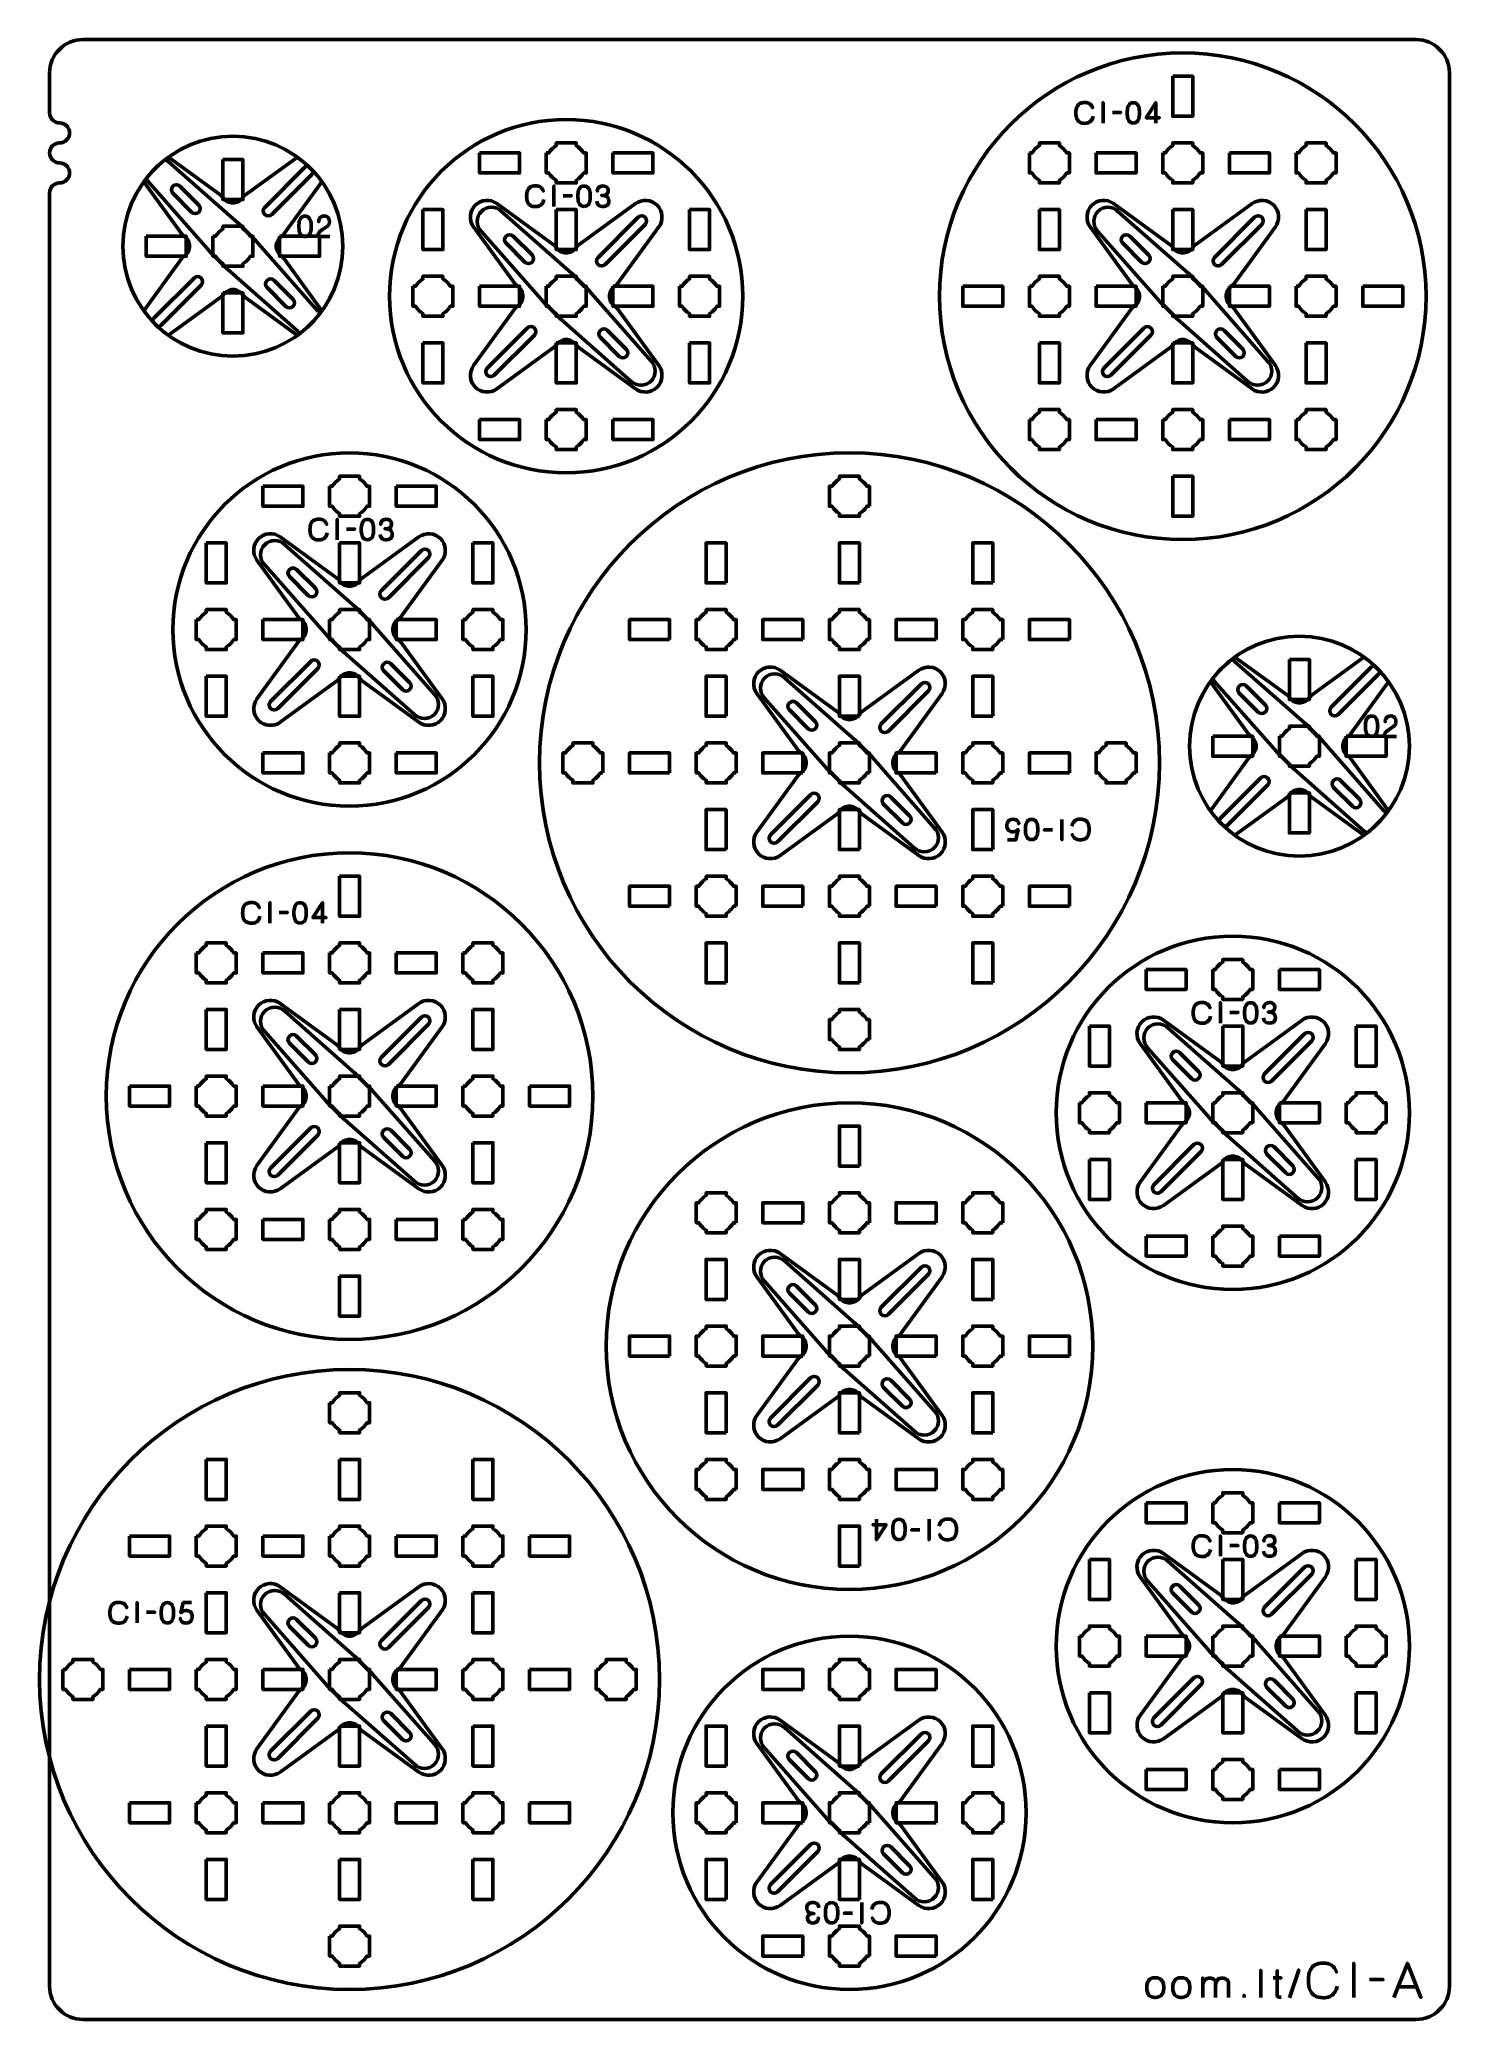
# Model space of a CAD drawing. Header units: centimetres. Extents: x -21.1 to 0, y -29.7 to 0.
import ezdxf

# ---------------------------------------------------------------- set-up
doc = ezdxf.new("R2010")
doc.units = ezdxf.units.CM
doc.header["$MEASUREMENT"] = 0
doc.layers.add('Layer 1', color=7, linetype='Continuous')

msp = doc.modelspace()

# ---------------------------------------------------------------- linework, layer by layer
at = {"layer": 'Layer 1', "color": 3, "lineweight": 53}
for centre, major_axis in [((-4, -3.85), (0, 3.65)), ((-18.25, -3.1), (0, 1.65)), ((-13.25, -3.85), (0, 2.65)), ((-16.5, -8.85), (0, 2.65)), ((-2.25, -10.6), (0, 1.65)), ((-16.5, -15.85), (0, 3.65)), ((-3.25, -16.1), (0, 2.65)), ((-16.5, -24.6), (0, 4.65)), ((-3.25, -24.1), (0, 2.65))]:
    msp.add_ellipse(centre, major_axis=major_axis, ratio=1, dxfattribs=at)
at = {"layer": 'Layer 1', "color": 1, "lineweight": 53}
msp.add_open_spline([(-21.00003, -29.19995), (-21.00003, -29.19995), (-21.00003, -2.29992), (-21.00003, -2.29992), (-21.00003, -2.29992), (-21.00003, -2.21709), (-20.93286, -2.14992), (-20.85003, -2.14992), (-20.85003, -2.14992), (-20.7672, -2.14992), (-20.70003, -2.08275), (-20.70003, -1.99992), (-20.70003, -1.99992), (-20.70003, -1.91709), (-20.7672, -1.84992), (-20.85003, -1.84992), (-20.85003, -1.84992), (-20.93286, -1.84992), (-21.00003, -1.78275), (-21.00003, -1.69992), (-21.00003, -1.69992), (-21.00003, -1.61709), (-20.93286, -1.54992), (-20.85003, -1.54992), (-20.85003, -1.54992), (-20.7672, -1.54992), (-20.70003, -1.48275), (-20.70003, -1.39992), (-20.70003, -1.39992), (-20.70003, -1.31709), (-20.7672, -1.24992), (-20.85003, -1.24992), (-20.85003, -1.24992), (-20.93286, -1.24992), (-21.00003, -1.18275), (-21.00003, -1.09992), (-21.00003, -1.09992), (-21.00003, -1.09992), (-21.00003, -0.49992), (-21.00003, -0.49992), (-21.00003, -0.49992), (-21.00003, -0.22295), (-20.77694, 0.00004), (-20.49994, 0.00004), (-20.49994, 0.00004), (-20.49994, 0.00004), (-0.50008, 0.00004), (-0.50008, 0.00004), (-0.50008, 0.00004), (-0.22294, 0.00004), (0.00002, -0.22295), (0.00002, -0.49992), (0.00002, -0.49992), (0.00002, -0.49992), (0.00002, -29.19995), (0.00002, -29.19995), (0.00002, -29.19995), (0.00002, -29.47695), (-0.22294, -29.70004), (-0.50008, -29.70004), (-0.50008, -29.70004), (-0.50008, -29.70004), (-20.49994, -29.70004), (-20.49994, -29.70004), (-20.49994, -29.70004), (-20.77694, -29.70004), (-21.00003, -29.47695), (-21.00003, -29.19995)], degree=3, knots=[0, 0, 0, 0, 0.05882353, 0.05882353, 0.05882353, 0.05882353, 0.11764706, 0.11764706, 0.11764706, 0.11764706, 0.17647059, 0.17647059, 0.17647059, 0.17647059, 0.23529412, 0.23529412, 0.23529412, 0.23529412, 0.29411765, 0.29411765, 0.29411765, 0.29411765, 0.35294118, 0.35294118, 0.35294118, 0.35294118, 0.41176471, 0.41176471, 0.41176471, 0.41176471, 0.47058824, 0.47058824, 0.47058824, 0.47058824, 0.52941176, 0.52941176, 0.52941176, 0.52941176, 0.58823529, 0.58823529, 0.58823529, 0.58823529, 0.64705882, 0.64705882, 0.64705882, 0.64705882, 0.70588235, 0.70588235, 0.70588235, 0.70588235, 0.76470588, 0.76470588, 0.76470588, 0.76470588, 0.82352941, 0.82352941, 0.82352941, 0.82352941, 0.88235294, 0.88235294, 0.88235294, 0.88235294, 0.94117647, 0.94117647, 0.94117647, 0.94117647, 1, 1, 1, 1], dxfattribs=at)
at = {"layer": 'Layer 1', "lineweight": 53}
for points, knots in [([(-4.15004, -0.54995), (-4.15004, -0.54995), (-3.85004, -0.54995), (-3.85004, -0.54995), (-3.85004, -0.54995), (-3.85004, -0.54995), (-3.85004, -1.14995), (-3.85004, -1.14995), (-3.85004, -1.14995), (-3.85004, -1.14995), (-4.15004, -1.14995), (-4.15004, -1.14995), (-4.15004, -1.14995), (-4.15004, -1.14995), (-4.15004, -0.54995), (-4.15004, -0.54995)], [0, 0, 0, 0, 0.25, 0.25, 0.25, 0.25, 0.5, 0.5, 0.5, 0.5, 0.75, 0.75, 0.75, 0.75, 1, 1, 1, 1]), ([(-14.54999, -1.69993), (-14.54999, -1.69993), (-13.94998, -1.69993), (-13.94998, -1.69993), (-13.94998, -1.69993), (-13.94998, -1.69993), (-13.94998, -1.99993), (-13.94998, -1.99993), (-13.94998, -1.99993), (-13.94998, -1.99993), (-14.54999, -1.99993), (-14.54999, -1.99993), (-14.54999, -1.99993), (-14.54999, -1.99993), (-14.54999, -1.69993), (-14.54999, -1.69993)], [0, 0, 0, 0, 0.25, 0.25, 0.25, 0.25, 0.5, 0.5, 0.5, 0.5, 0.75, 0.75, 0.75, 0.75, 1, 1, 1, 1]), ([(-13.55, -1.69994), (-13.55, -1.69994), (-13.5098, -1.69994), (-13.5098, -1.69994), (-13.5098, -1.69994), (-13.48347, -1.65442), (-13.44551, -1.61649), (-13.4, -1.59016), (-13.4, -1.59016), (-13.4, -1.59016), (-13.4, -1.54994), (-13.4, -1.54994), (-13.4, -1.54994), (-13.4, -1.54994), (-13.1, -1.54994), (-13.1, -1.54994), (-13.1, -1.54994), (-13.1, -1.54994), (-13.1, -1.59013), (-13.1, -1.59013), (-13.1, -1.59013), (-13.05447, -1.61646), (-13.01648, -1.65441), (-12.99012, -1.69994), (-12.99012, -1.69994), (-12.99012, -1.69994), (-12.95, -1.69994), (-12.95, -1.69994), (-12.95, -1.69994), (-12.95, -1.69994), (-12.95, -1.84536), (-12.95, -1.84536), (-12.95, -1.84536), (-12.95, -1.84536), (-12.94994, -1.85001), (-12.94994, -1.85001), (-12.94994, -1.85001), (-12.94994, -1.85001), (-12.95, -1.85465), (-12.95, -1.85465), (-12.95, -1.85465), (-12.95, -1.85465), (-12.95, -1.99994), (-12.95, -1.99994), (-12.95, -1.99994), (-12.95, -1.99994), (-12.99007, -1.99994), (-12.99007, -1.99994), (-12.99007, -1.99994), (-13.01642, -2.04551), (-13.05442, -2.08352), (-13.1, -2.10988), (-13.1, -2.10988), (-13.1, -2.10988), (-13.1, -2.14994), (-13.1, -2.14994), (-13.1, -2.14994), (-13.1, -2.14994), (-13.24328, -2.14994), (-13.24328, -2.14994), (-13.24328, -2.14994), (-13.24328, -2.14994), (-13.24995, -2.15002), (-13.24995, -2.15002), (-13.24995, -2.15002), (-13.24995, -2.15002), (-13.25663, -2.14994), (-13.25663, -2.14994), (-13.25663, -2.14994), (-13.25663, -2.14994), (-13.4, -2.14994), (-13.4, -2.14994), (-13.4, -2.14994), (-13.4, -2.14994), (-13.4, -2.10984), (-13.4, -2.10984), (-13.4, -2.10984), (-13.44554, -2.08348), (-13.48352, -2.04549), (-13.50985, -1.99994), (-13.50985, -1.99994), (-13.50985, -1.99994), (-13.55, -1.99994), (-13.55, -1.99994), (-13.55, -1.99994), (-13.55, -1.99994), (-13.55, -1.69994), (-13.55, -1.69994)], [0, 0, 0, 0, 0.04545455, 0.04545455, 0.04545455, 0.04545455, 0.09090909, 0.09090909, 0.09090909, 0.09090909, 0.13636364, 0.13636364, 0.13636364, 0.13636364, 0.18181818, 0.18181818, 0.18181818, 0.18181818, 0.22727273, 0.22727273, 0.22727273, 0.22727273, 0.27272727, 0.27272727, 0.27272727, 0.27272727, 0.31818182, 0.31818182, 0.31818182, 0.31818182, 0.36363636, 0.36363636, 0.36363636, 0.36363636, 0.40909091, 0.40909091, 0.40909091, 0.40909091, 0.45454545, 0.45454545, 0.45454545, 0.45454545, 0.5, 0.5, 0.5, 0.5, 0.54545455, 0.54545455, 0.54545455, 0.54545455, 0.59090909, 0.59090909, 0.59090909, 0.59090909, 0.63636364, 0.63636364, 0.63636364, 0.63636364, 0.68181818, 0.68181818, 0.68181818, 0.68181818, 0.72727273, 0.72727273, 0.72727273, 0.72727273, 0.77272727, 0.77272727, 0.77272727, 0.77272727, 0.81818182, 0.81818182, 0.81818182, 0.81818182, 0.86363636, 0.86363636, 0.86363636, 0.86363636, 0.90909091, 0.90909091, 0.90909091, 0.90909091, 0.95454545, 0.95454545, 0.95454545, 0.95454545, 1, 1, 1, 1]), ([(-12.54992, -1.69993), (-12.54992, -1.69993), (-11.94992, -1.69993), (-11.94992, -1.69993), (-11.94992, -1.69993), (-11.94992, -1.69993), (-11.94992, -1.99993), (-11.94992, -1.99993), (-11.94992, -1.99993), (-11.94992, -1.99993), (-12.54992, -1.99993), (-12.54992, -1.99993), (-12.54992, -1.99993), (-12.54992, -1.99993), (-12.54992, -1.69993), (-12.54992, -1.69993)], [0, 0, 0, 0, 0.25, 0.25, 0.25, 0.25, 0.5, 0.5, 0.5, 0.5, 0.75, 0.75, 0.75, 0.75, 1, 1, 1, 1]), ([(-6.3, -1.69994), (-6.3, -1.69994), (-6.2598, -1.69994), (-6.2598, -1.69994), (-6.2598, -1.69994), (-6.23347, -1.65442), (-6.19551, -1.61649), (-6.15, -1.59016), (-6.15, -1.59016), (-6.15, -1.59016), (-6.15, -1.54994), (-6.15, -1.54994), (-6.15, -1.54994), (-6.15, -1.54994), (-5.85, -1.54994), (-5.85, -1.54994), (-5.85, -1.54994), (-5.85, -1.54994), (-5.85, -1.59013), (-5.85, -1.59013), (-5.85, -1.59013), (-5.80447, -1.61646), (-5.76648, -1.65441), (-5.74012, -1.69994), (-5.74012, -1.69994), (-5.74012, -1.69994), (-5.7, -1.69994), (-5.7, -1.69994), (-5.7, -1.69994), (-5.7, -1.69994), (-5.7, -1.84536), (-5.7, -1.84536), (-5.7, -1.84536), (-5.7, -1.84536), (-5.69994, -1.85001), (-5.69994, -1.85001), (-5.69994, -1.85001), (-5.69994, -1.85001), (-5.7, -1.85465), (-5.7, -1.85465), (-5.7, -1.85465), (-5.7, -1.85465), (-5.7, -1.99994), (-5.7, -1.99994), (-5.7, -1.99994), (-5.7, -1.99994), (-5.74007, -1.99994), (-5.74007, -1.99994), (-5.74007, -1.99994), (-5.76642, -2.04551), (-5.80442, -2.08352), (-5.85, -2.10988), (-5.85, -2.10988), (-5.85, -2.10988), (-5.85, -2.14994), (-5.85, -2.14994), (-5.85, -2.14994), (-5.85, -2.14994), (-5.99328, -2.14994), (-5.99328, -2.14994), (-5.99328, -2.14994), (-5.99328, -2.14994), (-5.99995, -2.15002), (-5.99995, -2.15002), (-5.99995, -2.15002), (-5.99995, -2.15002), (-6.00663, -2.14994), (-6.00663, -2.14994), (-6.00663, -2.14994), (-6.00663, -2.14994), (-6.15, -2.14994), (-6.15, -2.14994), (-6.15, -2.14994), (-6.15, -2.14994), (-6.15, -2.10984), (-6.15, -2.10984), (-6.15, -2.10984), (-6.19554, -2.08348), (-6.23352, -2.04549), (-6.25985, -1.99994), (-6.25985, -1.99994), (-6.25985, -1.99994), (-6.3, -1.99994), (-6.3, -1.99994), (-6.3, -1.99994), (-6.3, -1.99994), (-6.3, -1.69994), (-6.3, -1.69994)], [0, 0, 0, 0, 0.04545455, 0.04545455, 0.04545455, 0.04545455, 0.09090909, 0.09090909, 0.09090909, 0.09090909, 0.13636364, 0.13636364, 0.13636364, 0.13636364, 0.18181818, 0.18181818, 0.18181818, 0.18181818, 0.22727273, 0.22727273, 0.22727273, 0.22727273, 0.27272727, 0.27272727, 0.27272727, 0.27272727, 0.31818182, 0.31818182, 0.31818182, 0.31818182, 0.36363636, 0.36363636, 0.36363636, 0.36363636, 0.40909091, 0.40909091, 0.40909091, 0.40909091, 0.45454545, 0.45454545, 0.45454545, 0.45454545, 0.5, 0.5, 0.5, 0.5, 0.54545455, 0.54545455, 0.54545455, 0.54545455, 0.59090909, 0.59090909, 0.59090909, 0.59090909, 0.63636364, 0.63636364, 0.63636364, 0.63636364, 0.68181818, 0.68181818, 0.68181818, 0.68181818, 0.72727273, 0.72727273, 0.72727273, 0.72727273, 0.77272727, 0.77272727, 0.77272727, 0.77272727, 0.81818182, 0.81818182, 0.81818182, 0.81818182, 0.86363636, 0.86363636, 0.86363636, 0.86363636, 0.90909091, 0.90909091, 0.90909091, 0.90909091, 0.95454545, 0.95454545, 0.95454545, 0.95454545, 1, 1, 1, 1]), ([(-5.29999, -1.69993), (-5.29999, -1.69993), (-4.69998, -1.69993), (-4.69998, -1.69993), (-4.69998, -1.69993), (-4.69998, -1.69993), (-4.69998, -1.99993), (-4.69998, -1.99993), (-4.69998, -1.99993), (-4.69998, -1.99993), (-5.29999, -1.99993), (-5.29999, -1.99993), (-5.29999, -1.99993), (-5.29999, -1.99993), (-5.29999, -1.69993), (-5.29999, -1.69993)], [0, 0, 0, 0, 0.25, 0.25, 0.25, 0.25, 0.5, 0.5, 0.5, 0.5, 0.75, 0.75, 0.75, 0.75, 1, 1, 1, 1]), ([(-4.3, -1.69994), (-4.3, -1.69994), (-4.2598, -1.69994), (-4.2598, -1.69994), (-4.2598, -1.69994), (-4.23347, -1.65442), (-4.19551, -1.61649), (-4.15, -1.59016), (-4.15, -1.59016), (-4.15, -1.59016), (-4.15, -1.54994), (-4.15, -1.54994), (-4.15, -1.54994), (-4.15, -1.54994), (-3.85, -1.54994), (-3.85, -1.54994), (-3.85, -1.54994), (-3.85, -1.54994), (-3.85, -1.59013), (-3.85, -1.59013), (-3.85, -1.59013), (-3.80447, -1.61646), (-3.76648, -1.65441), (-3.74012, -1.69994), (-3.74012, -1.69994), (-3.74012, -1.69994), (-3.7, -1.69994), (-3.7, -1.69994), (-3.7, -1.69994), (-3.7, -1.69994), (-3.7, -1.84536), (-3.7, -1.84536), (-3.7, -1.84536), (-3.7, -1.84536), (-3.69994, -1.85001), (-3.69994, -1.85001), (-3.69994, -1.85001), (-3.69994, -1.85001), (-3.7, -1.85465), (-3.7, -1.85465), (-3.7, -1.85465), (-3.7, -1.85465), (-3.7, -1.99994), (-3.7, -1.99994), (-3.7, -1.99994), (-3.7, -1.99994), (-3.74007, -1.99994), (-3.74007, -1.99994), (-3.74007, -1.99994), (-3.76642, -2.04551), (-3.80442, -2.08352), (-3.85, -2.10988), (-3.85, -2.10988), (-3.85, -2.10988), (-3.85, -2.14994), (-3.85, -2.14994), (-3.85, -2.14994), (-3.85, -2.14994), (-3.99328, -2.14994), (-3.99328, -2.14994), (-3.99328, -2.14994), (-3.99328, -2.14994), (-3.99995, -2.15002), (-3.99995, -2.15002), (-3.99995, -2.15002), (-3.99995, -2.15002), (-4.00663, -2.14994), (-4.00663, -2.14994), (-4.00663, -2.14994), (-4.00663, -2.14994), (-4.15, -2.14994), (-4.15, -2.14994), (-4.15, -2.14994), (-4.15, -2.14994), (-4.15, -2.10984), (-4.15, -2.10984), (-4.15, -2.10984), (-4.19554, -2.08348), (-4.23352, -2.04549), (-4.25985, -1.99994), (-4.25985, -1.99994), (-4.25985, -1.99994), (-4.3, -1.99994), (-4.3, -1.99994), (-4.3, -1.99994), (-4.3, -1.99994), (-4.3, -1.69994), (-4.3, -1.69994)], [0, 0, 0, 0, 0.04545455, 0.04545455, 0.04545455, 0.04545455, 0.09090909, 0.09090909, 0.09090909, 0.09090909, 0.13636364, 0.13636364, 0.13636364, 0.13636364, 0.18181818, 0.18181818, 0.18181818, 0.18181818, 0.22727273, 0.22727273, 0.22727273, 0.22727273, 0.27272727, 0.27272727, 0.27272727, 0.27272727, 0.31818182, 0.31818182, 0.31818182, 0.31818182, 0.36363636, 0.36363636, 0.36363636, 0.36363636, 0.40909091, 0.40909091, 0.40909091, 0.40909091, 0.45454545, 0.45454545, 0.45454545, 0.45454545, 0.5, 0.5, 0.5, 0.5, 0.54545455, 0.54545455, 0.54545455, 0.54545455, 0.59090909, 0.59090909, 0.59090909, 0.59090909, 0.63636364, 0.63636364, 0.63636364, 0.63636364, 0.68181818, 0.68181818, 0.68181818, 0.68181818, 0.72727273, 0.72727273, 0.72727273, 0.72727273, 0.77272727, 0.77272727, 0.77272727, 0.77272727, 0.81818182, 0.81818182, 0.81818182, 0.81818182, 0.86363636, 0.86363636, 0.86363636, 0.86363636, 0.90909091, 0.90909091, 0.90909091, 0.90909091, 0.95454545, 0.95454545, 0.95454545, 0.95454545, 1, 1, 1, 1]), ([(-3.29992, -1.69993), (-3.29992, -1.69993), (-2.69992, -1.69993), (-2.69992, -1.69993), (-2.69992, -1.69993), (-2.69992, -1.69993), (-2.69992, -1.99993), (-2.69992, -1.99993), (-2.69992, -1.99993), (-2.69992, -1.99993), (-3.29992, -1.99993), (-3.29992, -1.99993), (-3.29992, -1.99993), (-3.29992, -1.99993), (-3.29992, -1.69993), (-3.29992, -1.69993)], [0, 0, 0, 0, 0.25, 0.25, 0.25, 0.25, 0.5, 0.5, 0.5, 0.5, 0.75, 0.75, 0.75, 0.75, 1, 1, 1, 1]), ([(-2.3, -1.69994), (-2.3, -1.69994), (-2.2598, -1.69994), (-2.2598, -1.69994), (-2.2598, -1.69994), (-2.23347, -1.65442), (-2.19551, -1.61649), (-2.15, -1.59016), (-2.15, -1.59016), (-2.15, -1.59016), (-2.15, -1.54994), (-2.15, -1.54994), (-2.15, -1.54994), (-2.15, -1.54994), (-1.85, -1.54994), (-1.85, -1.54994), (-1.85, -1.54994), (-1.85, -1.54994), (-1.85, -1.59013), (-1.85, -1.59013), (-1.85, -1.59013), (-1.80447, -1.61646), (-1.76648, -1.65441), (-1.74012, -1.69994), (-1.74012, -1.69994), (-1.74012, -1.69994), (-1.7, -1.69994), (-1.7, -1.69994), (-1.7, -1.69994), (-1.7, -1.69994), (-1.7, -1.84536), (-1.7, -1.84536), (-1.7, -1.84536), (-1.7, -1.84536), (-1.69994, -1.85001), (-1.69994, -1.85001), (-1.69994, -1.85001), (-1.69994, -1.85001), (-1.7, -1.85465), (-1.7, -1.85465), (-1.7, -1.85465), (-1.7, -1.85465), (-1.7, -1.99994), (-1.7, -1.99994), (-1.7, -1.99994), (-1.7, -1.99994), (-1.74007, -1.99994), (-1.74007, -1.99994), (-1.74007, -1.99994), (-1.76642, -2.04551), (-1.80442, -2.08352), (-1.85, -2.10988), (-1.85, -2.10988), (-1.85, -2.10988), (-1.85, -2.14994), (-1.85, -2.14994), (-1.85, -2.14994), (-1.85, -2.14994), (-1.99328, -2.14994), (-1.99328, -2.14994), (-1.99328, -2.14994), (-1.99328, -2.14994), (-1.99995, -2.15002), (-1.99995, -2.15002), (-1.99995, -2.15002), (-1.99995, -2.15002), (-2.00663, -2.14994), (-2.00663, -2.14994), (-2.00663, -2.14994), (-2.00663, -2.14994), (-2.15, -2.14994), (-2.15, -2.14994), (-2.15, -2.14994), (-2.15, -2.14994), (-2.15, -2.10984), (-2.15, -2.10984), (-2.15, -2.10984), (-2.19554, -2.08348), (-2.23352, -2.04549), (-2.25985, -1.99994), (-2.25985, -1.99994), (-2.25985, -1.99994), (-2.3, -1.99994), (-2.3, -1.99994), (-2.3, -1.99994), (-2.3, -1.99994), (-2.3, -1.69994), (-2.3, -1.69994)], [0, 0, 0, 0, 0.04545455, 0.04545455, 0.04545455, 0.04545455, 0.09090909, 0.09090909, 0.09090909, 0.09090909, 0.13636364, 0.13636364, 0.13636364, 0.13636364, 0.18181818, 0.18181818, 0.18181818, 0.18181818, 0.22727273, 0.22727273, 0.22727273, 0.22727273, 0.27272727, 0.27272727, 0.27272727, 0.27272727, 0.31818182, 0.31818182, 0.31818182, 0.31818182, 0.36363636, 0.36363636, 0.36363636, 0.36363636, 0.40909091, 0.40909091, 0.40909091, 0.40909091, 0.45454545, 0.45454545, 0.45454545, 0.45454545, 0.5, 0.5, 0.5, 0.5, 0.54545455, 0.54545455, 0.54545455, 0.54545455, 0.59090909, 0.59090909, 0.59090909, 0.59090909, 0.63636364, 0.63636364, 0.63636364, 0.63636364, 0.68181818, 0.68181818, 0.68181818, 0.68181818, 0.72727273, 0.72727273, 0.72727273, 0.72727273, 0.77272727, 0.77272727, 0.77272727, 0.77272727, 0.81818182, 0.81818182, 0.81818182, 0.81818182, 0.86363636, 0.86363636, 0.86363636, 0.86363636, 0.90909091, 0.90909091, 0.90909091, 0.90909091, 0.95454545, 0.95454545, 0.95454545, 0.95454545, 1, 1, 1, 1]), ([(-18.40004, -1.79991), (-18.40004, -1.79991), (-18.10004, -1.79991), (-18.10004, -1.79991), (-18.10004, -1.79991), (-18.10004, -1.79991), (-18.10004, -2.39992), (-18.10004, -2.39992), (-18.10004, -2.39992), (-18.10004, -2.39992), (-18.40004, -2.39992), (-18.40004, -2.39992), (-18.40004, -2.39992), (-18.40004, -2.39992), (-18.40004, -1.79991), (-18.40004, -1.79991)], [0, 0, 0, 0, 0.25, 0.25, 0.25, 0.25, 0.5, 0.5, 0.5, 0.5, 0.75, 0.75, 0.75, 0.75, 1, 1, 1, 1]), ([(-17.66663, -2.6227), (-17.69591, -2.65198), (-17.74341, -2.65198), (-17.77269, -2.6227), (-17.77269, -2.6227), (-17.80197, -2.59341), (-17.80197, -2.54591), (-17.77269, -2.51663), (-17.77269, -2.51663), (-17.77269, -2.51663), (-17.17165, -1.91559), (-17.17165, -1.91559), (-17.17165, -1.91559), (-17.15847, -1.90241), (-17.14159, -1.89516), (-17.12435, -1.89385), (-17.12435, -1.89385), (-17.0966, -1.91976), (-17.06975, -1.94662), (-17.04384, -1.97437), (-17.04384, -1.97437), (-17.04515, -1.9916), (-17.0524, -2.00848), (-17.06558, -2.02166), (-17.06558, -2.02166), (-17.06558, -2.02166), (-17.66663, -2.6227), (-17.66663, -2.6227)], [0, 0, 0, 0, 0.14285714, 0.14285714, 0.14285714, 0.14285714, 0.28571429, 0.28571429, 0.28571429, 0.28571429, 0.42857143, 0.42857143, 0.42857143, 0.42857143, 0.57142857, 0.57142857, 0.57142857, 0.57142857, 0.71428571, 0.71428571, 0.71428571, 0.71428571, 0.85714286, 0.85714286, 0.85714286, 0.85714286, 1, 1, 1, 1]), ([(-19.04549, -2.19844), (-19.07477, -2.16916), (-19.12228, -2.16916), (-19.15156, -2.19844), (-19.15156, -2.19844), (-19.18084, -2.22772), (-19.18084, -2.27522), (-19.15156, -2.3045), (-19.15156, -2.3045), (-19.15156, -2.3045), (-18.86871, -2.58735), (-18.86871, -2.58735), (-18.86871, -2.58735), (-18.83943, -2.61663), (-18.79193, -2.61663), (-18.76265, -2.58735), (-18.76265, -2.58735), (-18.73337, -2.55807), (-18.73337, -2.51056), (-18.76265, -2.48128), (-18.76265, -2.48128), (-18.76265, -2.48128), (-19.04549, -2.19844), (-19.04549, -2.19844)], [0, 0, 0, 0, 0.16666667, 0.16666667, 0.16666667, 0.16666667, 0.33333333, 0.33333333, 0.33333333, 0.33333333, 0.5, 0.5, 0.5, 0.5, 0.66666667, 0.66666667, 0.66666667, 0.66666667, 0.83333333, 0.83333333, 0.83333333, 0.83333333, 1, 1, 1, 1]), ([(-15.39997, -2.54991), (-15.39997, -2.54991), (-15.09997, -2.54991), (-15.09997, -2.54991), (-15.09997, -2.54991), (-15.09997, -2.54991), (-15.09997, -3.14992), (-15.09997, -3.14992), (-15.09997, -3.14992), (-15.09997, -3.14992), (-15.39997, -3.14992), (-15.39997, -3.14992), (-15.39997, -3.14992), (-15.39997, -3.14992), (-15.39997, -2.54991), (-15.39997, -2.54991)], [0, 0, 0, 0, 0.25, 0.25, 0.25, 0.25, 0.5, 0.5, 0.5, 0.5, 0.75, 0.75, 0.75, 0.75, 1, 1, 1, 1]), ([(-13.40004, -2.54991), (-13.40004, -2.54991), (-13.10004, -2.54991), (-13.10004, -2.54991), (-13.10004, -2.54991), (-13.10004, -2.54991), (-13.10004, -3.14992), (-13.10004, -3.14992), (-13.10004, -3.14992), (-13.10004, -3.14992), (-13.40004, -3.14992), (-13.40004, -3.14992), (-13.40004, -3.14992), (-13.40004, -3.14992), (-13.40004, -2.54991), (-13.40004, -2.54991)], [0, 0, 0, 0, 0.25, 0.25, 0.25, 0.25, 0.5, 0.5, 0.5, 0.5, 0.75, 0.75, 0.75, 0.75, 1, 1, 1, 1]), ([(-12.66663, -3.3727), (-12.69591, -3.40198), (-12.74341, -3.40198), (-12.77269, -3.3727), (-12.77269, -3.3727), (-12.80197, -3.34341), (-12.80197, -3.29591), (-12.77269, -3.26663), (-12.77269, -3.26663), (-12.77269, -3.26663), (-12.17165, -2.66559), (-12.17165, -2.66559), (-12.17165, -2.66559), (-12.14237, -2.63631), (-12.09487, -2.63631), (-12.06558, -2.66559), (-12.06558, -2.66559), (-12.0363, -2.69487), (-12.0363, -2.74237), (-12.06558, -2.77166), (-12.06558, -2.77166), (-12.06558, -2.77166), (-12.66663, -3.3727), (-12.66663, -3.3727)], [0, 0, 0, 0, 0.16666667, 0.16666667, 0.16666667, 0.16666667, 0.33333333, 0.33333333, 0.33333333, 0.33333333, 0.5, 0.5, 0.5, 0.5, 0.66666667, 0.66666667, 0.66666667, 0.66666667, 0.83333333, 0.83333333, 0.83333333, 0.83333333, 1, 1, 1, 1]), ([(-11.39994, -2.54991), (-11.39994, -2.54991), (-11.09993, -2.54991), (-11.09993, -2.54991), (-11.09993, -2.54991), (-11.09993, -2.54991), (-11.09993, -3.14992), (-11.09993, -3.14992), (-11.09993, -3.14992), (-11.09993, -3.14992), (-11.39994, -3.14992), (-11.39994, -3.14992), (-11.39994, -3.14992), (-11.39994, -3.14992), (-11.39994, -2.54991), (-11.39994, -2.54991)], [0, 0, 0, 0, 0.25, 0.25, 0.25, 0.25, 0.5, 0.5, 0.5, 0.5, 0.75, 0.75, 0.75, 0.75, 1, 1, 1, 1]), ([(-6.14997, -2.54991), (-6.14997, -2.54991), (-5.84997, -2.54991), (-5.84997, -2.54991), (-5.84997, -2.54991), (-5.84997, -2.54991), (-5.84997, -3.14992), (-5.84997, -3.14992), (-5.84997, -3.14992), (-5.84997, -3.14992), (-6.14997, -3.14992), (-6.14997, -3.14992), (-6.14997, -3.14992), (-6.14997, -3.14992), (-6.14997, -2.54991), (-6.14997, -2.54991)], [0, 0, 0, 0, 0.25, 0.25, 0.25, 0.25, 0.5, 0.5, 0.5, 0.5, 0.75, 0.75, 0.75, 0.75, 1, 1, 1, 1]), ([(-4.15004, -2.54991), (-4.15004, -2.54991), (-3.85004, -2.54991), (-3.85004, -2.54991), (-3.85004, -2.54991), (-3.85004, -2.54991), (-3.85004, -3.14992), (-3.85004, -3.14992), (-3.85004, -3.14992), (-3.85004, -3.14992), (-4.15004, -3.14992), (-4.15004, -3.14992), (-4.15004, -3.14992), (-4.15004, -3.14992), (-4.15004, -2.54991), (-4.15004, -2.54991)], [0, 0, 0, 0, 0.25, 0.25, 0.25, 0.25, 0.5, 0.5, 0.5, 0.5, 0.75, 0.75, 0.75, 0.75, 1, 1, 1, 1]), ([(-3.41663, -3.3727), (-3.44591, -3.40198), (-3.49341, -3.40198), (-3.52269, -3.3727), (-3.52269, -3.3727), (-3.55197, -3.34341), (-3.55197, -3.29591), (-3.52269, -3.26663), (-3.52269, -3.26663), (-3.52269, -3.26663), (-2.92165, -2.66559), (-2.92165, -2.66559), (-2.92165, -2.66559), (-2.89237, -2.63631), (-2.84487, -2.63631), (-2.81558, -2.66559), (-2.81558, -2.66559), (-2.7863, -2.69487), (-2.7863, -2.74237), (-2.81558, -2.77166), (-2.81558, -2.77166), (-2.81558, -2.77166), (-3.41663, -3.3727), (-3.41663, -3.3727)], [0, 0, 0, 0, 0.16666667, 0.16666667, 0.16666667, 0.16666667, 0.33333333, 0.33333333, 0.33333333, 0.33333333, 0.5, 0.5, 0.5, 0.5, 0.66666667, 0.66666667, 0.66666667, 0.66666667, 0.83333333, 0.83333333, 0.83333333, 0.83333333, 1, 1, 1, 1]), ([(-2.14994, -2.54991), (-2.14994, -2.54991), (-1.84993, -2.54991), (-1.84993, -2.54991), (-1.84993, -2.54991), (-1.84993, -2.54991), (-1.84993, -3.14992), (-1.84993, -3.14992), (-1.84993, -3.14992), (-1.84993, -3.14992), (-2.14994, -3.14992), (-2.14994, -3.14992), (-2.14994, -3.14992), (-2.14994, -3.14992), (-2.14994, -2.54991), (-2.14994, -2.54991)], [0, 0, 0, 0, 0.25, 0.25, 0.25, 0.25, 0.5, 0.5, 0.5, 0.5, 0.75, 0.75, 0.75, 0.75, 1, 1, 1, 1]), ([(-19.54999, -2.94986), (-19.54999, -2.94986), (-18.94998, -2.94986), (-18.94998, -2.94986), (-18.94998, -2.94986), (-18.94998, -2.94986), (-18.94998, -3.24986), (-18.94998, -3.24986), (-18.94998, -3.24986), (-18.94998, -3.24986), (-19.54999, -3.24986), (-19.54999, -3.24986), (-19.54999, -3.24986), (-19.54999, -3.24986), (-19.54999, -2.94986), (-19.54999, -2.94986)], [0, 0, 0, 0, 0.25, 0.25, 0.25, 0.25, 0.5, 0.5, 0.5, 0.5, 0.75, 0.75, 0.75, 0.75, 1, 1, 1, 1]), ([(-18.55, -2.94994), (-18.55, -2.94994), (-18.5098, -2.94994), (-18.5098, -2.94994), (-18.5098, -2.94994), (-18.48347, -2.90442), (-18.44551, -2.86649), (-18.4, -2.84016), (-18.4, -2.84016), (-18.4, -2.84016), (-18.4, -2.79994), (-18.4, -2.79994), (-18.4, -2.79994), (-18.4, -2.79994), (-18.1, -2.79994), (-18.1, -2.79994), (-18.1, -2.79994), (-18.1, -2.79994), (-18.1, -2.84013), (-18.1, -2.84013), (-18.1, -2.84013), (-18.05447, -2.86646), (-18.01648, -2.90441), (-17.99012, -2.94994), (-17.99012, -2.94994), (-17.99012, -2.94994), (-17.95, -2.94994), (-17.95, -2.94994), (-17.95, -2.94994), (-17.95, -2.94994), (-17.95, -3.09536), (-17.95, -3.09536), (-17.95, -3.09536), (-17.95, -3.09536), (-17.94994, -3.10001), (-17.94994, -3.10001), (-17.94994, -3.10001), (-17.94994, -3.10001), (-17.95, -3.10465), (-17.95, -3.10465), (-17.95, -3.10465), (-17.95, -3.10465), (-17.95, -3.24994), (-17.95, -3.24994), (-17.95, -3.24994), (-17.95, -3.24994), (-17.99007, -3.24994), (-17.99007, -3.24994), (-17.99007, -3.24994), (-18.01642, -3.29551), (-18.05442, -3.33352), (-18.1, -3.35988), (-18.1, -3.35988), (-18.1, -3.35988), (-18.1, -3.39994), (-18.1, -3.39994), (-18.1, -3.39994), (-18.1, -3.39994), (-18.24328, -3.39994), (-18.24328, -3.39994), (-18.24328, -3.39994), (-18.24328, -3.39994), (-18.24995, -3.40002), (-18.24995, -3.40002), (-18.24995, -3.40002), (-18.24995, -3.40002), (-18.25663, -3.39994), (-18.25663, -3.39994), (-18.25663, -3.39994), (-18.25663, -3.39994), (-18.4, -3.39994), (-18.4, -3.39994), (-18.4, -3.39994), (-18.4, -3.39994), (-18.4, -3.35984), (-18.4, -3.35984), (-18.4, -3.35984), (-18.44554, -3.33348), (-18.48352, -3.29549), (-18.50985, -3.24994), (-18.50985, -3.24994), (-18.50985, -3.24994), (-18.55, -3.24994), (-18.55, -3.24994), (-18.55, -3.24994), (-18.55, -3.24994), (-18.55, -2.94994), (-18.55, -2.94994)], [0, 0, 0, 0, 0.04545455, 0.04545455, 0.04545455, 0.04545455, 0.09090909, 0.09090909, 0.09090909, 0.09090909, 0.13636364, 0.13636364, 0.13636364, 0.13636364, 0.18181818, 0.18181818, 0.18181818, 0.18181818, 0.22727273, 0.22727273, 0.22727273, 0.22727273, 0.27272727, 0.27272727, 0.27272727, 0.27272727, 0.31818182, 0.31818182, 0.31818182, 0.31818182, 0.36363636, 0.36363636, 0.36363636, 0.36363636, 0.40909091, 0.40909091, 0.40909091, 0.40909091, 0.45454545, 0.45454545, 0.45454545, 0.45454545, 0.5, 0.5, 0.5, 0.5, 0.54545455, 0.54545455, 0.54545455, 0.54545455, 0.59090909, 0.59090909, 0.59090909, 0.59090909, 0.63636364, 0.63636364, 0.63636364, 0.63636364, 0.68181818, 0.68181818, 0.68181818, 0.68181818, 0.72727273, 0.72727273, 0.72727273, 0.72727273, 0.77272727, 0.77272727, 0.77272727, 0.77272727, 0.81818182, 0.81818182, 0.81818182, 0.81818182, 0.86363636, 0.86363636, 0.86363636, 0.86363636, 0.90909091, 0.90909091, 0.90909091, 0.90909091, 0.95454545, 0.95454545, 0.95454545, 0.95454545, 1, 1, 1, 1]), ([(-17.54992, -2.94986), (-17.54992, -2.94986), (-16.94992, -2.94986), (-16.94992, -2.94986), (-16.94992, -2.94986), (-16.94992, -2.94986), (-16.94992, -3.24986), (-16.94992, -3.24986), (-16.94992, -3.24986), (-16.94992, -3.24986), (-17.54992, -3.24986), (-17.54992, -3.24986), (-17.54992, -3.24986), (-17.54992, -3.24986), (-17.54992, -2.94986), (-17.54992, -2.94986)], [0, 0, 0, 0, 0.25, 0.25, 0.25, 0.25, 0.5, 0.5, 0.5, 0.5, 0.75, 0.75, 0.75, 0.75, 1, 1, 1, 1]), ([(-14.04549, -2.94844), (-14.07477, -2.91916), (-14.12228, -2.91916), (-14.15156, -2.94844), (-14.15156, -2.94844), (-14.18084, -2.97772), (-14.18084, -3.02522), (-14.15156, -3.0545), (-14.15156, -3.0545), (-14.15156, -3.0545), (-13.86871, -3.33735), (-13.86871, -3.33735), (-13.86871, -3.33735), (-13.83943, -3.36663), (-13.79193, -3.36663), (-13.76265, -3.33735), (-13.76265, -3.33735), (-13.73337, -3.30807), (-13.73337, -3.26056), (-13.76265, -3.23128), (-13.76265, -3.23128), (-13.76265, -3.23128), (-14.04549, -2.94844), (-14.04549, -2.94844)], [0, 0, 0, 0, 0.16666667, 0.16666667, 0.16666667, 0.16666667, 0.33333333, 0.33333333, 0.33333333, 0.33333333, 0.5, 0.5, 0.5, 0.5, 0.66666667, 0.66666667, 0.66666667, 0.66666667, 0.83333333, 0.83333333, 0.83333333, 0.83333333, 1, 1, 1, 1]), ([(-4.79549, -2.94844), (-4.82477, -2.91916), (-4.87228, -2.91916), (-4.90156, -2.94844), (-4.90156, -2.94844), (-4.93084, -2.97772), (-4.93084, -3.02522), (-4.90156, -3.0545), (-4.90156, -3.0545), (-4.90156, -3.0545), (-4.61871, -3.33735), (-4.61871, -3.33735), (-4.61871, -3.33735), (-4.58943, -3.36663), (-4.54193, -3.36663), (-4.51265, -3.33735), (-4.51265, -3.33735), (-4.48337, -3.30807), (-4.48337, -3.26056), (-4.51265, -3.23128), (-4.51265, -3.23128), (-4.51265, -3.23128), (-4.79549, -2.94844), (-4.79549, -2.94844)], [0, 0, 0, 0, 0.16666667, 0.16666667, 0.16666667, 0.16666667, 0.33333333, 0.33333333, 0.33333333, 0.33333333, 0.5, 0.5, 0.5, 0.5, 0.66666667, 0.66666667, 0.66666667, 0.66666667, 0.83333333, 0.83333333, 0.83333333, 0.83333333, 1, 1, 1, 1]), ([(-19.32833, -4.2844), (-19.34152, -4.29759), (-19.3584, -4.30483), (-19.37565, -4.30614), (-19.37565, -4.30614), (-19.4034, -4.28023), (-19.43023, -4.25338), (-19.45614, -4.22564), (-19.45614, -4.22564), (-19.45483, -4.2084), (-19.44758, -4.19152), (-19.4344, -4.17834), (-19.4344, -4.17834), (-19.4344, -4.17834), (-18.83336, -3.5773), (-18.83336, -3.5773), (-18.83336, -3.5773), (-18.80408, -3.54802), (-18.75657, -3.54802), (-18.72729, -3.5773), (-18.72729, -3.5773), (-18.69801, -3.60658), (-18.69801, -3.65408), (-18.72729, -3.68336), (-18.72729, -3.68336), (-18.72729, -3.68336), (-19.32833, -4.2844), (-19.32833, -4.2844)], [0, 0, 0, 0, 0.14285714, 0.14285714, 0.14285714, 0.14285714, 0.28571429, 0.28571429, 0.28571429, 0.28571429, 0.42857143, 0.42857143, 0.42857143, 0.42857143, 0.57142857, 0.57142857, 0.57142857, 0.57142857, 0.71428571, 0.71428571, 0.71428571, 0.71428571, 0.85714286, 0.85714286, 0.85714286, 0.85714286, 1, 1, 1, 1]), ([(-15.55, -3.69994), (-15.55, -3.69994), (-15.5098, -3.69994), (-15.5098, -3.69994), (-15.5098, -3.69994), (-15.48347, -3.65442), (-15.44551, -3.61649), (-15.4, -3.59016), (-15.4, -3.59016), (-15.4, -3.59016), (-15.4, -3.54994), (-15.4, -3.54994), (-15.4, -3.54994), (-15.4, -3.54994), (-15.1, -3.54994), (-15.1, -3.54994), (-15.1, -3.54994), (-15.1, -3.54994), (-15.1, -3.59013), (-15.1, -3.59013), (-15.1, -3.59013), (-15.05447, -3.61646), (-15.01648, -3.65441), (-14.99012, -3.69994), (-14.99012, -3.69994), (-14.99012, -3.69994), (-14.95, -3.69994), (-14.95, -3.69994), (-14.95, -3.69994), (-14.95, -3.69994), (-14.95, -3.84536), (-14.95, -3.84536), (-14.95, -3.84536), (-14.95, -3.84536), (-14.94994, -3.85001), (-14.94994, -3.85001), (-14.94994, -3.85001), (-14.94994, -3.85001), (-14.95, -3.85465), (-14.95, -3.85465), (-14.95, -3.85465), (-14.95, -3.85465), (-14.95, -3.99994), (-14.95, -3.99994), (-14.95, -3.99994), (-14.95, -3.99994), (-14.99007, -3.99994), (-14.99007, -3.99994), (-14.99007, -3.99994), (-15.01642, -4.04551), (-15.05442, -4.08352), (-15.1, -4.10988), (-15.1, -4.10988), (-15.1, -4.10988), (-15.1, -4.14994), (-15.1, -4.14994), (-15.1, -4.14994), (-15.1, -4.14994), (-15.24328, -4.14994), (-15.24328, -4.14994), (-15.24328, -4.14994), (-15.24328, -4.14994), (-15.24995, -4.15002), (-15.24995, -4.15002), (-15.24995, -4.15002), (-15.24995, -4.15002), (-15.25663, -4.14994), (-15.25663, -4.14994), (-15.25663, -4.14994), (-15.25663, -4.14994), (-15.4, -4.14994), (-15.4, -4.14994), (-15.4, -4.14994), (-15.4, -4.14994), (-15.4, -4.10984), (-15.4, -4.10984), (-15.4, -4.10984), (-15.44554, -4.08348), (-15.48352, -4.04549), (-15.50985, -3.99994), (-15.50985, -3.99994), (-15.50985, -3.99994), (-15.55, -3.99994), (-15.55, -3.99994), (-15.55, -3.99994), (-15.55, -3.99994), (-15.55, -3.69994), (-15.55, -3.69994)], [0, 0, 0, 0, 0.04545455, 0.04545455, 0.04545455, 0.04545455, 0.09090909, 0.09090909, 0.09090909, 0.09090909, 0.13636364, 0.13636364, 0.13636364, 0.13636364, 0.18181818, 0.18181818, 0.18181818, 0.18181818, 0.22727273, 0.22727273, 0.22727273, 0.22727273, 0.27272727, 0.27272727, 0.27272727, 0.27272727, 0.31818182, 0.31818182, 0.31818182, 0.31818182, 0.36363636, 0.36363636, 0.36363636, 0.36363636, 0.40909091, 0.40909091, 0.40909091, 0.40909091, 0.45454545, 0.45454545, 0.45454545, 0.45454545, 0.5, 0.5, 0.5, 0.5, 0.54545455, 0.54545455, 0.54545455, 0.54545455, 0.59090909, 0.59090909, 0.59090909, 0.59090909, 0.63636364, 0.63636364, 0.63636364, 0.63636364, 0.68181818, 0.68181818, 0.68181818, 0.68181818, 0.72727273, 0.72727273, 0.72727273, 0.72727273, 0.77272727, 0.77272727, 0.77272727, 0.77272727, 0.81818182, 0.81818182, 0.81818182, 0.81818182, 0.86363636, 0.86363636, 0.86363636, 0.86363636, 0.90909091, 0.90909091, 0.90909091, 0.90909091, 0.95454545, 0.95454545, 0.95454545, 0.95454545, 1, 1, 1, 1]), ([(-13.55, -3.69994), (-13.55, -3.69994), (-13.5098, -3.69994), (-13.5098, -3.69994), (-13.5098, -3.69994), (-13.48347, -3.65442), (-13.44551, -3.61649), (-13.4, -3.59016), (-13.4, -3.59016), (-13.4, -3.59016), (-13.4, -3.54994), (-13.4, -3.54994), (-13.4, -3.54994), (-13.4, -3.54994), (-13.1, -3.54994), (-13.1, -3.54994), (-13.1, -3.54994), (-13.1, -3.54994), (-13.1, -3.59013), (-13.1, -3.59013), (-13.1, -3.59013), (-13.05447, -3.61646), (-13.01648, -3.65441), (-12.99012, -3.69994), (-12.99012, -3.69994), (-12.99012, -3.69994), (-12.95, -3.69994), (-12.95, -3.69994), (-12.95, -3.69994), (-12.95, -3.69994), (-12.95, -3.84536), (-12.95, -3.84536), (-12.95, -3.84536), (-12.95, -3.84536), (-12.94994, -3.85001), (-12.94994, -3.85001), (-12.94994, -3.85001), (-12.94994, -3.85001), (-12.95, -3.85465), (-12.95, -3.85465), (-12.95, -3.85465), (-12.95, -3.85465), (-12.95, -3.99994), (-12.95, -3.99994), (-12.95, -3.99994), (-12.95, -3.99994), (-12.99007, -3.99994), (-12.99007, -3.99994), (-12.99007, -3.99994), (-13.01642, -4.04551), (-13.05442, -4.08352), (-13.1, -4.10988), (-13.1, -4.10988), (-13.1, -4.10988), (-13.1, -4.14994), (-13.1, -4.14994), (-13.1, -4.14994), (-13.1, -4.14994), (-13.24328, -4.14994), (-13.24328, -4.14994), (-13.24328, -4.14994), (-13.24328, -4.14994), (-13.24995, -4.15002), (-13.24995, -4.15002), (-13.24995, -4.15002), (-13.24995, -4.15002), (-13.25663, -4.14994), (-13.25663, -4.14994), (-13.25663, -4.14994), (-13.25663, -4.14994), (-13.4, -4.14994), (-13.4, -4.14994), (-13.4, -4.14994), (-13.4, -4.14994), (-13.4, -4.10984), (-13.4, -4.10984), (-13.4, -4.10984), (-13.44554, -4.08348), (-13.48352, -4.04549), (-13.50985, -3.99994), (-13.50985, -3.99994), (-13.50985, -3.99994), (-13.55, -3.99994), (-13.55, -3.99994), (-13.55, -3.99994), (-13.55, -3.99994), (-13.55, -3.69994), (-13.55, -3.69994)], [0, 0, 0, 0, 0.04545455, 0.04545455, 0.04545455, 0.04545455, 0.09090909, 0.09090909, 0.09090909, 0.09090909, 0.13636364, 0.13636364, 0.13636364, 0.13636364, 0.18181818, 0.18181818, 0.18181818, 0.18181818, 0.22727273, 0.22727273, 0.22727273, 0.22727273, 0.27272727, 0.27272727, 0.27272727, 0.27272727, 0.31818182, 0.31818182, 0.31818182, 0.31818182, 0.36363636, 0.36363636, 0.36363636, 0.36363636, 0.40909091, 0.40909091, 0.40909091, 0.40909091, 0.45454545, 0.45454545, 0.45454545, 0.45454545, 0.5, 0.5, 0.5, 0.5, 0.54545455, 0.54545455, 0.54545455, 0.54545455, 0.59090909, 0.59090909, 0.59090909, 0.59090909, 0.63636364, 0.63636364, 0.63636364, 0.63636364, 0.68181818, 0.68181818, 0.68181818, 0.68181818, 0.72727273, 0.72727273, 0.72727273, 0.72727273, 0.77272727, 0.77272727, 0.77272727, 0.77272727, 0.81818182, 0.81818182, 0.81818182, 0.81818182, 0.86363636, 0.86363636, 0.86363636, 0.86363636, 0.90909091, 0.90909091, 0.90909091, 0.90909091, 0.95454545, 0.95454545, 0.95454545, 0.95454545, 1, 1, 1, 1]), ([(-11.55, -3.69994), (-11.55, -3.69994), (-11.5098, -3.69994), (-11.5098, -3.69994), (-11.5098, -3.69994), (-11.48347, -3.65442), (-11.44551, -3.61649), (-11.4, -3.59016), (-11.4, -3.59016), (-11.4, -3.59016), (-11.4, -3.54994), (-11.4, -3.54994), (-11.4, -3.54994), (-11.4, -3.54994), (-11.1, -3.54994), (-11.1, -3.54994), (-11.1, -3.54994), (-11.1, -3.54994), (-11.1, -3.59013), (-11.1, -3.59013), (-11.1, -3.59013), (-11.05447, -3.61646), (-11.01648, -3.65441), (-10.99012, -3.69994), (-10.99012, -3.69994), (-10.99012, -3.69994), (-10.95, -3.69994), (-10.95, -3.69994), (-10.95, -3.69994), (-10.95, -3.69994), (-10.95, -3.84536), (-10.95, -3.84536), (-10.95, -3.84536), (-10.95, -3.84536), (-10.94994, -3.85001), (-10.94994, -3.85001), (-10.94994, -3.85001), (-10.94994, -3.85001), (-10.95, -3.85465), (-10.95, -3.85465), (-10.95, -3.85465), (-10.95, -3.85465), (-10.95, -3.99994), (-10.95, -3.99994), (-10.95, -3.99994), (-10.95, -3.99994), (-10.99007, -3.99994), (-10.99007, -3.99994), (-10.99007, -3.99994), (-11.01642, -4.04551), (-11.05442, -4.08352), (-11.1, -4.10988), (-11.1, -4.10988), (-11.1, -4.10988), (-11.1, -4.14994), (-11.1, -4.14994), (-11.1, -4.14994), (-11.1, -4.14994), (-11.24328, -4.14994), (-11.24328, -4.14994), (-11.24328, -4.14994), (-11.24328, -4.14994), (-11.24995, -4.15002), (-11.24995, -4.15002), (-11.24995, -4.15002), (-11.24995, -4.15002), (-11.25663, -4.14994), (-11.25663, -4.14994), (-11.25663, -4.14994), (-11.25663, -4.14994), (-11.4, -4.14994), (-11.4, -4.14994), (-11.4, -4.14994), (-11.4, -4.14994), (-11.4, -4.10984), (-11.4, -4.10984), (-11.4, -4.10984), (-11.44554, -4.08348), (-11.48352, -4.04549), (-11.50985, -3.99994), (-11.50985, -3.99994), (-11.50985, -3.99994), (-11.55, -3.99994), (-11.55, -3.99994), (-11.55, -3.99994), (-11.55, -3.99994), (-11.55, -3.69994), (-11.55, -3.69994)], [0, 0, 0, 0, 0.04545455, 0.04545455, 0.04545455, 0.04545455, 0.09090909, 0.09090909, 0.09090909, 0.09090909, 0.13636364, 0.13636364, 0.13636364, 0.13636364, 0.18181818, 0.18181818, 0.18181818, 0.18181818, 0.22727273, 0.22727273, 0.22727273, 0.22727273, 0.27272727, 0.27272727, 0.27272727, 0.27272727, 0.31818182, 0.31818182, 0.31818182, 0.31818182, 0.36363636, 0.36363636, 0.36363636, 0.36363636, 0.40909091, 0.40909091, 0.40909091, 0.40909091, 0.45454545, 0.45454545, 0.45454545, 0.45454545, 0.5, 0.5, 0.5, 0.5, 0.54545455, 0.54545455, 0.54545455, 0.54545455, 0.59090909, 0.59090909, 0.59090909, 0.59090909, 0.63636364, 0.63636364, 0.63636364, 0.63636364, 0.68181818, 0.68181818, 0.68181818, 0.68181818, 0.72727273, 0.72727273, 0.72727273, 0.72727273, 0.77272727, 0.77272727, 0.77272727, 0.77272727, 0.81818182, 0.81818182, 0.81818182, 0.81818182, 0.86363636, 0.86363636, 0.86363636, 0.86363636, 0.90909091, 0.90909091, 0.90909091, 0.90909091, 0.95454545, 0.95454545, 0.95454545, 0.95454545, 1, 1, 1, 1]), ([(-6.3, -3.69994), (-6.3, -3.69994), (-6.2598, -3.69994), (-6.2598, -3.69994), (-6.2598, -3.69994), (-6.23347, -3.65442), (-6.19551, -3.61649), (-6.15, -3.59016), (-6.15, -3.59016), (-6.15, -3.59016), (-6.15, -3.54994), (-6.15, -3.54994), (-6.15, -3.54994), (-6.15, -3.54994), (-5.85, -3.54994), (-5.85, -3.54994), (-5.85, -3.54994), (-5.85, -3.54994), (-5.85, -3.59013), (-5.85, -3.59013), (-5.85, -3.59013), (-5.80447, -3.61646), (-5.76648, -3.65441), (-5.74012, -3.69994), (-5.74012, -3.69994), (-5.74012, -3.69994), (-5.7, -3.69994), (-5.7, -3.69994), (-5.7, -3.69994), (-5.7, -3.69994), (-5.7, -3.84536), (-5.7, -3.84536), (-5.7, -3.84536), (-5.7, -3.84536), (-5.69994, -3.85001), (-5.69994, -3.85001), (-5.69994, -3.85001), (-5.69994, -3.85001), (-5.7, -3.85465), (-5.7, -3.85465), (-5.7, -3.85465), (-5.7, -3.85465), (-5.7, -3.99994), (-5.7, -3.99994), (-5.7, -3.99994), (-5.7, -3.99994), (-5.74007, -3.99994), (-5.74007, -3.99994), (-5.74007, -3.99994), (-5.76642, -4.04551), (-5.80442, -4.08352), (-5.85, -4.10988), (-5.85, -4.10988), (-5.85, -4.10988), (-5.85, -4.14994), (-5.85, -4.14994), (-5.85, -4.14994), (-5.85, -4.14994), (-5.99328, -4.14994), (-5.99328, -4.14994), (-5.99328, -4.14994), (-5.99328, -4.14994), (-5.99995, -4.15002), (-5.99995, -4.15002), (-5.99995, -4.15002), (-5.99995, -4.15002), (-6.00663, -4.14994), (-6.00663, -4.14994), (-6.00663, -4.14994), (-6.00663, -4.14994), (-6.15, -4.14994), (-6.15, -4.14994), (-6.15, -4.14994), (-6.15, -4.14994), (-6.15, -4.10984), (-6.15, -4.10984), (-6.15, -4.10984), (-6.19554, -4.08348), (-6.23352, -4.04549), (-6.25985, -3.99994), (-6.25985, -3.99994), (-6.25985, -3.99994), (-6.3, -3.99994), (-6.3, -3.99994), (-6.3, -3.99994), (-6.3, -3.99994), (-6.3, -3.69994), (-6.3, -3.69994)], [0, 0, 0, 0, 0.04545455, 0.04545455, 0.04545455, 0.04545455, 0.09090909, 0.09090909, 0.09090909, 0.09090909, 0.13636364, 0.13636364, 0.13636364, 0.13636364, 0.18181818, 0.18181818, 0.18181818, 0.18181818, 0.22727273, 0.22727273, 0.22727273, 0.22727273, 0.27272727, 0.27272727, 0.27272727, 0.27272727, 0.31818182, 0.31818182, 0.31818182, 0.31818182, 0.36363636, 0.36363636, 0.36363636, 0.36363636, 0.40909091, 0.40909091, 0.40909091, 0.40909091, 0.45454545, 0.45454545, 0.45454545, 0.45454545, 0.5, 0.5, 0.5, 0.5, 0.54545455, 0.54545455, 0.54545455, 0.54545455, 0.59090909, 0.59090909, 0.59090909, 0.59090909, 0.63636364, 0.63636364, 0.63636364, 0.63636364, 0.68181818, 0.68181818, 0.68181818, 0.68181818, 0.72727273, 0.72727273, 0.72727273, 0.72727273, 0.77272727, 0.77272727, 0.77272727, 0.77272727, 0.81818182, 0.81818182, 0.81818182, 0.81818182, 0.86363636, 0.86363636, 0.86363636, 0.86363636, 0.90909091, 0.90909091, 0.90909091, 0.90909091, 0.95454545, 0.95454545, 0.95454545, 0.95454545, 1, 1, 1, 1]), ([(-4.3, -3.69994), (-4.3, -3.69994), (-4.2598, -3.69994), (-4.2598, -3.69994), (-4.2598, -3.69994), (-4.23347, -3.65442), (-4.19551, -3.61649), (-4.15, -3.59016), (-4.15, -3.59016), (-4.15, -3.59016), (-4.15, -3.54994), (-4.15, -3.54994), (-4.15, -3.54994), (-4.15, -3.54994), (-3.85, -3.54994), (-3.85, -3.54994), (-3.85, -3.54994), (-3.85, -3.54994), (-3.85, -3.59013), (-3.85, -3.59013), (-3.85, -3.59013), (-3.80447, -3.61646), (-3.76648, -3.65441), (-3.74012, -3.69994), (-3.74012, -3.69994), (-3.74012, -3.69994), (-3.7, -3.69994), (-3.7, -3.69994), (-3.7, -3.69994), (-3.7, -3.69994), (-3.7, -3.84536), (-3.7, -3.84536), (-3.7, -3.84536), (-3.7, -3.84536), (-3.69994, -3.85001), (-3.69994, -3.85001), (-3.69994, -3.85001), (-3.69994, -3.85001), (-3.7, -3.85465), (-3.7, -3.85465), (-3.7, -3.85465), (-3.7, -3.85465), (-3.7, -3.99994), (-3.7, -3.99994), (-3.7, -3.99994), (-3.7, -3.99994), (-3.74007, -3.99994), (-3.74007, -3.99994), (-3.74007, -3.99994), (-3.76642, -4.04551), (-3.80442, -4.08352), (-3.85, -4.10988), (-3.85, -4.10988), (-3.85, -4.10988), (-3.85, -4.14994), (-3.85, -4.14994), (-3.85, -4.14994), (-3.85, -4.14994), (-3.99328, -4.14994), (-3.99328, -4.14994), (-3.99328, -4.14994), (-3.99328, -4.14994), (-3.99995, -4.15002), (-3.99995, -4.15002), (-3.99995, -4.15002), (-3.99995, -4.15002), (-4.00663, -4.14994), (-4.00663, -4.14994), (-4.00663, -4.14994), (-4.00663, -4.14994), (-4.15, -4.14994), (-4.15, -4.14994), (-4.15, -4.14994), (-4.15, -4.14994), (-4.15, -4.10984), (-4.15, -4.10984), (-4.15, -4.10984), (-4.19554, -4.08348), (-4.23352, -4.04549), (-4.25985, -3.99994), (-4.25985, -3.99994), (-4.25985, -3.99994), (-4.3, -3.99994), (-4.3, -3.99994), (-4.3, -3.99994), (-4.3, -3.99994), (-4.3, -3.69994), (-4.3, -3.69994)], [0, 0, 0, 0, 0.04545455, 0.04545455, 0.04545455, 0.04545455, 0.09090909, 0.09090909, 0.09090909, 0.09090909, 0.13636364, 0.13636364, 0.13636364, 0.13636364, 0.18181818, 0.18181818, 0.18181818, 0.18181818, 0.22727273, 0.22727273, 0.22727273, 0.22727273, 0.27272727, 0.27272727, 0.27272727, 0.27272727, 0.31818182, 0.31818182, 0.31818182, 0.31818182, 0.36363636, 0.36363636, 0.36363636, 0.36363636, 0.40909091, 0.40909091, 0.40909091, 0.40909091, 0.45454545, 0.45454545, 0.45454545, 0.45454545, 0.5, 0.5, 0.5, 0.5, 0.54545455, 0.54545455, 0.54545455, 0.54545455, 0.59090909, 0.59090909, 0.59090909, 0.59090909, 0.63636364, 0.63636364, 0.63636364, 0.63636364, 0.68181818, 0.68181818, 0.68181818, 0.68181818, 0.72727273, 0.72727273, 0.72727273, 0.72727273, 0.77272727, 0.77272727, 0.77272727, 0.77272727, 0.81818182, 0.81818182, 0.81818182, 0.81818182, 0.86363636, 0.86363636, 0.86363636, 0.86363636, 0.90909091, 0.90909091, 0.90909091, 0.90909091, 0.95454545, 0.95454545, 0.95454545, 0.95454545, 1, 1, 1, 1]), ([(-2.3, -3.69994), (-2.3, -3.69994), (-2.2598, -3.69994), (-2.2598, -3.69994), (-2.2598, -3.69994), (-2.23347, -3.65442), (-2.19551, -3.61649), (-2.15, -3.59016), (-2.15, -3.59016), (-2.15, -3.59016), (-2.15, -3.54994), (-2.15, -3.54994), (-2.15, -3.54994), (-2.15, -3.54994), (-1.85, -3.54994), (-1.85, -3.54994), (-1.85, -3.54994), (-1.85, -3.54994), (-1.85, -3.59013), (-1.85, -3.59013), (-1.85, -3.59013), (-1.80447, -3.61646), (-1.76648, -3.65441), (-1.74012, -3.69994), (-1.74012, -3.69994), (-1.74012, -3.69994), (-1.7, -3.69994), (-1.7, -3.69994), (-1.7, -3.69994), (-1.7, -3.69994), (-1.7, -3.84536), (-1.7, -3.84536), (-1.7, -3.84536), (-1.7, -3.84536), (-1.69994, -3.85001), (-1.69994, -3.85001), (-1.69994, -3.85001), (-1.69994, -3.85001), (-1.7, -3.85465), (-1.7, -3.85465), (-1.7, -3.85465), (-1.7, -3.85465), (-1.7, -3.99994), (-1.7, -3.99994), (-1.7, -3.99994), (-1.7, -3.99994), (-1.74007, -3.99994), (-1.74007, -3.99994), (-1.74007, -3.99994), (-1.76642, -4.04551), (-1.80442, -4.08352), (-1.85, -4.10988), (-1.85, -4.10988), (-1.85, -4.10988), (-1.85, -4.14994), (-1.85, -4.14994), (-1.85, -4.14994), (-1.85, -4.14994), (-1.99328, -4.14994), (-1.99328, -4.14994), (-1.99328, -4.14994), (-1.99328, -4.14994), (-1.99995, -4.15002), (-1.99995, -4.15002), (-1.99995, -4.15002), (-1.99995, -4.15002), (-2.00663, -4.14994), (-2.00663, -4.14994), (-2.00663, -4.14994), (-2.00663, -4.14994), (-2.15, -4.14994), (-2.15, -4.14994), (-2.15, -4.14994), (-2.15, -4.14994), (-2.15, -4.10984), (-2.15, -4.10984), (-2.15, -4.10984), (-2.19554, -4.08348), (-2.23352, -4.04549), (-2.25985, -3.99994), (-2.25985, -3.99994), (-2.25985, -3.99994), (-2.3, -3.99994), (-2.3, -3.99994), (-2.3, -3.99994), (-2.3, -3.99994), (-2.3, -3.69994), (-2.3, -3.69994)], [0, 0, 0, 0, 0.04545455, 0.04545455, 0.04545455, 0.04545455, 0.09090909, 0.09090909, 0.09090909, 0.09090909, 0.13636364, 0.13636364, 0.13636364, 0.13636364, 0.18181818, 0.18181818, 0.18181818, 0.18181818, 0.22727273, 0.22727273, 0.22727273, 0.22727273, 0.27272727, 0.27272727, 0.27272727, 0.27272727, 0.31818182, 0.31818182, 0.31818182, 0.31818182, 0.36363636, 0.36363636, 0.36363636, 0.36363636, 0.40909091, 0.40909091, 0.40909091, 0.40909091, 0.45454545, 0.45454545, 0.45454545, 0.45454545, 0.5, 0.5, 0.5, 0.5, 0.54545455, 0.54545455, 0.54545455, 0.54545455, 0.59090909, 0.59090909, 0.59090909, 0.59090909, 0.63636364, 0.63636364, 0.63636364, 0.63636364, 0.68181818, 0.68181818, 0.68181818, 0.68181818, 0.72727273, 0.72727273, 0.72727273, 0.72727273, 0.77272727, 0.77272727, 0.77272727, 0.77272727, 0.81818182, 0.81818182, 0.81818182, 0.81818182, 0.86363636, 0.86363636, 0.86363636, 0.86363636, 0.90909091, 0.90909091, 0.90909091, 0.90909091, 0.95454545, 0.95454545, 0.95454545, 0.95454545, 1, 1, 1, 1]), ([(-18.40004, -3.79998), (-18.40004, -3.79998), (-18.10004, -3.79998), (-18.10004, -3.79998), (-18.10004, -3.79998), (-18.10004, -3.79998), (-18.10004, -4.39998), (-18.10004, -4.39998), (-18.10004, -4.39998), (-18.10004, -4.39998), (-18.40004, -4.39998), (-18.40004, -4.39998), (-18.40004, -4.39998), (-18.40004, -4.39998), (-18.40004, -3.79998), (-18.40004, -3.79998)], [0, 0, 0, 0, 0.25, 0.25, 0.25, 0.25, 0.5, 0.5, 0.5, 0.5, 0.75, 0.75, 0.75, 0.75, 1, 1, 1, 1]), ([(-17.63128, -3.61265), (-17.66057, -3.58336), (-17.70807, -3.58336), (-17.73735, -3.61265), (-17.73735, -3.61265), (-17.76663, -3.64193), (-17.76663, -3.68943), (-17.73735, -3.71871), (-17.73735, -3.71871), (-17.73735, -3.71871), (-17.45451, -4.00155), (-17.45451, -4.00155), (-17.45451, -4.00155), (-17.42523, -4.03084), (-17.37772, -4.03084), (-17.34844, -4.00155), (-17.34844, -4.00155), (-17.31916, -3.97227), (-17.31916, -3.92477), (-17.34844, -3.89549), (-17.34844, -3.89549), (-17.34844, -3.89549), (-17.63128, -3.61265), (-17.63128, -3.61265)], [0, 0, 0, 0, 0.16666667, 0.16666667, 0.16666667, 0.16666667, 0.33333333, 0.33333333, 0.33333333, 0.33333333, 0.5, 0.5, 0.5, 0.5, 0.66666667, 0.66666667, 0.66666667, 0.66666667, 0.83333333, 0.83333333, 0.83333333, 0.83333333, 1, 1, 1, 1]), ([(-14.54999, -3.69986), (-14.54999, -3.69986), (-13.94998, -3.69986), (-13.94998, -3.69986), (-13.94998, -3.69986), (-13.94998, -3.69986), (-13.94998, -3.99986), (-13.94998, -3.99986), (-13.94998, -3.99986), (-13.94998, -3.99986), (-14.54999, -3.99986), (-14.54999, -3.99986), (-14.54999, -3.99986), (-14.54999, -3.99986), (-14.54999, -3.69986), (-14.54999, -3.69986)], [0, 0, 0, 0, 0.25, 0.25, 0.25, 0.25, 0.5, 0.5, 0.5, 0.5, 0.75, 0.75, 0.75, 0.75, 1, 1, 1, 1]), ([(-12.54992, -3.69986), (-12.54992, -3.69986), (-11.94992, -3.69986), (-11.94992, -3.69986), (-11.94992, -3.69986), (-11.94992, -3.69986), (-11.94992, -3.99986), (-11.94992, -3.99986), (-11.94992, -3.99986), (-11.94992, -3.99986), (-12.54992, -3.99986), (-12.54992, -3.99986), (-12.54992, -3.99986), (-12.54992, -3.99986), (-12.54992, -3.69986), (-12.54992, -3.69986)], [0, 0, 0, 0, 0.25, 0.25, 0.25, 0.25, 0.5, 0.5, 0.5, 0.5, 0.75, 0.75, 0.75, 0.75, 1, 1, 1, 1]), ([(-7.29995, -3.69986), (-7.29995, -3.69986), (-6.69995, -3.69986), (-6.69995, -3.69986), (-6.69995, -3.69986), (-6.69995, -3.69986), (-6.69995, -3.99986), (-6.69995, -3.99986), (-6.69995, -3.99986), (-6.69995, -3.99986), (-7.29995, -3.99986), (-7.29995, -3.99986), (-7.29995, -3.99986), (-7.29995, -3.99986), (-7.29995, -3.69986), (-7.29995, -3.69986)], [0, 0, 0, 0, 0.25, 0.25, 0.25, 0.25, 0.5, 0.5, 0.5, 0.5, 0.75, 0.75, 0.75, 0.75, 1, 1, 1, 1]), ([(-5.29999, -3.69986), (-5.29999, -3.69986), (-4.69998, -3.69986), (-4.69998, -3.69986), (-4.69998, -3.69986), (-4.69998, -3.69986), (-4.69998, -3.99986), (-4.69998, -3.99986), (-4.69998, -3.99986), (-4.69998, -3.99986), (-5.29999, -3.99986), (-5.29999, -3.99986), (-5.29999, -3.99986), (-5.29999, -3.99986), (-5.29999, -3.69986), (-5.29999, -3.69986)], [0, 0, 0, 0, 0.25, 0.25, 0.25, 0.25, 0.5, 0.5, 0.5, 0.5, 0.75, 0.75, 0.75, 0.75, 1, 1, 1, 1]), ([(-3.29992, -3.69986), (-3.29992, -3.69986), (-2.69992, -3.69986), (-2.69992, -3.69986), (-2.69992, -3.69986), (-2.69992, -3.69986), (-2.69992, -3.99986), (-2.69992, -3.99986), (-2.69992, -3.99986), (-2.69992, -3.99986), (-3.29992, -3.99986), (-3.29992, -3.99986), (-3.29992, -3.99986), (-3.29992, -3.99986), (-3.29992, -3.69986), (-3.29992, -3.69986)], [0, 0, 0, 0, 0.25, 0.25, 0.25, 0.25, 0.5, 0.5, 0.5, 0.5, 0.75, 0.75, 0.75, 0.75, 1, 1, 1, 1]), ([(-1.29995, -3.69986), (-1.29995, -3.69986), (-0.69995, -3.69986), (-0.69995, -3.69986), (-0.69995, -3.69986), (-0.69995, -3.69986), (-0.69995, -3.99986), (-0.69995, -3.99986), (-0.69995, -3.99986), (-0.69995, -3.99986), (-1.29995, -3.99986), (-1.29995, -3.99986), (-1.29995, -3.99986), (-1.29995, -3.99986), (-1.29995, -3.69986), (-1.29995, -3.69986)], [0, 0, 0, 0, 0.25, 0.25, 0.25, 0.25, 0.5, 0.5, 0.5, 0.5, 0.75, 0.75, 0.75, 0.75, 1, 1, 1, 1]), ([(-14.32833, -5.0344), (-14.35761, -5.06369), (-14.40512, -5.06369), (-14.4344, -5.0344), (-14.4344, -5.0344), (-14.46368, -5.00512), (-14.46368, -4.95762), (-14.4344, -4.92834), (-14.4344, -4.92834), (-14.4344, -4.92834), (-13.83336, -4.3273), (-13.83336, -4.3273), (-13.83336, -4.3273), (-13.80408, -4.29802), (-13.75657, -4.29802), (-13.72729, -4.3273), (-13.72729, -4.3273), (-13.69801, -4.35658), (-13.69801, -4.40408), (-13.72729, -4.43336), (-13.72729, -4.43336), (-13.72729, -4.43336), (-14.32833, -5.0344), (-14.32833, -5.0344)], [0, 0, 0, 0, 0.16666667, 0.16666667, 0.16666667, 0.16666667, 0.33333333, 0.33333333, 0.33333333, 0.33333333, 0.5, 0.5, 0.5, 0.5, 0.66666667, 0.66666667, 0.66666667, 0.66666667, 0.83333333, 0.83333333, 0.83333333, 0.83333333, 1, 1, 1, 1]), ([(-12.63128, -4.36265), (-12.66057, -4.33336), (-12.70807, -4.33336), (-12.73735, -4.36265), (-12.73735, -4.36265), (-12.76663, -4.39193), (-12.76663, -4.43943), (-12.73735, -4.46871), (-12.73735, -4.46871), (-12.73735, -4.46871), (-12.45451, -4.75155), (-12.45451, -4.75155), (-12.45451, -4.75155), (-12.42523, -4.78084), (-12.37772, -4.78084), (-12.34844, -4.75155), (-12.34844, -4.75155), (-12.31916, -4.72227), (-12.31916, -4.67477), (-12.34844, -4.64549), (-12.34844, -4.64549), (-12.34844, -4.64549), (-12.63128, -4.36265), (-12.63128, -4.36265)], [0, 0, 0, 0, 0.16666667, 0.16666667, 0.16666667, 0.16666667, 0.33333333, 0.33333333, 0.33333333, 0.33333333, 0.5, 0.5, 0.5, 0.5, 0.66666667, 0.66666667, 0.66666667, 0.66666667, 0.83333333, 0.83333333, 0.83333333, 0.83333333, 1, 1, 1, 1]), ([(-5.07833, -5.0344), (-5.10761, -5.06369), (-5.15512, -5.06369), (-5.1844, -5.0344), (-5.1844, -5.0344), (-5.21368, -5.00512), (-5.21368, -4.95762), (-5.1844, -4.92834), (-5.1844, -4.92834), (-5.1844, -4.92834), (-4.58336, -4.3273), (-4.58336, -4.3273), (-4.58336, -4.3273), (-4.55408, -4.29802), (-4.50657, -4.29802), (-4.47729, -4.3273), (-4.47729, -4.3273), (-4.44801, -4.35658), (-4.44801, -4.40408), (-4.47729, -4.43336), (-4.47729, -4.43336), (-4.47729, -4.43336), (-5.07833, -5.0344), (-5.07833, -5.0344)], [0, 0, 0, 0, 0.16666667, 0.16666667, 0.16666667, 0.16666667, 0.33333333, 0.33333333, 0.33333333, 0.33333333, 0.5, 0.5, 0.5, 0.5, 0.66666667, 0.66666667, 0.66666667, 0.66666667, 0.83333333, 0.83333333, 0.83333333, 0.83333333, 1, 1, 1, 1]), ([(-3.38128, -4.36265), (-3.41057, -4.33336), (-3.45807, -4.33336), (-3.48735, -4.36265), (-3.48735, -4.36265), (-3.51663, -4.39193), (-3.51663, -4.43943), (-3.48735, -4.46871), (-3.48735, -4.46871), (-3.48735, -4.46871), (-3.20451, -4.75155), (-3.20451, -4.75155), (-3.20451, -4.75155), (-3.17523, -4.78084), (-3.12772, -4.78084), (-3.09844, -4.75155), (-3.09844, -4.75155), (-3.06916, -4.72227), (-3.06916, -4.67477), (-3.09844, -4.64549), (-3.09844, -4.64549), (-3.09844, -4.64549), (-3.38128, -4.36265), (-3.38128, -4.36265)], [0, 0, 0, 0, 0.16666667, 0.16666667, 0.16666667, 0.16666667, 0.33333333, 0.33333333, 0.33333333, 0.33333333, 0.5, 0.5, 0.5, 0.5, 0.66666667, 0.66666667, 0.66666667, 0.66666667, 0.83333333, 0.83333333, 0.83333333, 0.83333333, 1, 1, 1, 1]), ([(-15.39997, -4.54998), (-15.39997, -4.54998), (-15.09997, -4.54998), (-15.09997, -4.54998), (-15.09997, -4.54998), (-15.09997, -4.54998), (-15.09997, -5.14998), (-15.09997, -5.14998), (-15.09997, -5.14998), (-15.09997, -5.14998), (-15.39997, -5.14998), (-15.39997, -5.14998), (-15.39997, -5.14998), (-15.39997, -5.14998), (-15.39997, -4.54998), (-15.39997, -4.54998)], [0, 0, 0, 0, 0.25, 0.25, 0.25, 0.25, 0.5, 0.5, 0.5, 0.5, 0.75, 0.75, 0.75, 0.75, 1, 1, 1, 1]), ([(-13.40004, -4.54998), (-13.40004, -4.54998), (-13.10004, -4.54998), (-13.10004, -4.54998), (-13.10004, -4.54998), (-13.10004, -4.54998), (-13.10004, -5.14998), (-13.10004, -5.14998), (-13.10004, -5.14998), (-13.10004, -5.14998), (-13.40004, -5.14998), (-13.40004, -5.14998), (-13.40004, -5.14998), (-13.40004, -5.14998), (-13.40004, -4.54998), (-13.40004, -4.54998)], [0, 0, 0, 0, 0.25, 0.25, 0.25, 0.25, 0.5, 0.5, 0.5, 0.5, 0.75, 0.75, 0.75, 0.75, 1, 1, 1, 1]), ([(-11.39994, -4.54998), (-11.39994, -4.54998), (-11.09993, -4.54998), (-11.09993, -4.54998), (-11.09993, -4.54998), (-11.09993, -4.54998), (-11.09993, -5.14998), (-11.09993, -5.14998), (-11.09993, -5.14998), (-11.09993, -5.14998), (-11.39994, -5.14998), (-11.39994, -5.14998), (-11.39994, -5.14998), (-11.39994, -5.14998), (-11.39994, -4.54998), (-11.39994, -4.54998)], [0, 0, 0, 0, 0.25, 0.25, 0.25, 0.25, 0.5, 0.5, 0.5, 0.5, 0.75, 0.75, 0.75, 0.75, 1, 1, 1, 1]), ([(-6.14997, -4.54998), (-6.14997, -4.54998), (-5.84997, -4.54998), (-5.84997, -4.54998), (-5.84997, -4.54998), (-5.84997, -4.54998), (-5.84997, -5.14998), (-5.84997, -5.14998), (-5.84997, -5.14998), (-5.84997, -5.14998), (-6.14997, -5.14998), (-6.14997, -5.14998), (-6.14997, -5.14998), (-6.14997, -5.14998), (-6.14997, -4.54998), (-6.14997, -4.54998)], [0, 0, 0, 0, 0.25, 0.25, 0.25, 0.25, 0.5, 0.5, 0.5, 0.5, 0.75, 0.75, 0.75, 0.75, 1, 1, 1, 1]), ([(-4.15004, -4.54998), (-4.15004, -4.54998), (-3.85004, -4.54998), (-3.85004, -4.54998), (-3.85004, -4.54998), (-3.85004, -4.54998), (-3.85004, -5.14998), (-3.85004, -5.14998), (-3.85004, -5.14998), (-3.85004, -5.14998), (-4.15004, -5.14998), (-4.15004, -5.14998), (-4.15004, -5.14998), (-4.15004, -5.14998), (-4.15004, -4.54998), (-4.15004, -4.54998)], [0, 0, 0, 0, 0.25, 0.25, 0.25, 0.25, 0.5, 0.5, 0.5, 0.5, 0.75, 0.75, 0.75, 0.75, 1, 1, 1, 1]), ([(-2.14994, -4.54998), (-2.14994, -4.54998), (-1.84993, -4.54998), (-1.84993, -4.54998), (-1.84993, -4.54998), (-1.84993, -4.54998), (-1.84993, -5.14998), (-1.84993, -5.14998), (-1.84993, -5.14998), (-1.84993, -5.14998), (-2.14994, -5.14998), (-2.14994, -5.14998), (-2.14994, -5.14998), (-2.14994, -5.14998), (-2.14994, -4.54998), (-2.14994, -4.54998)], [0, 0, 0, 0, 0.25, 0.25, 0.25, 0.25, 0.5, 0.5, 0.5, 0.5, 0.75, 0.75, 0.75, 0.75, 1, 1, 1, 1]), ([(-13.55, -5.69994), (-13.55, -5.69994), (-13.5098, -5.69994), (-13.5098, -5.69994), (-13.5098, -5.69994), (-13.48347, -5.65442), (-13.44551, -5.61649), (-13.4, -5.59016), (-13.4, -5.59016), (-13.4, -5.59016), (-13.4, -5.54994), (-13.4, -5.54994), (-13.4, -5.54994), (-13.4, -5.54994), (-13.1, -5.54994), (-13.1, -5.54994), (-13.1, -5.54994), (-13.1, -5.54994), (-13.1, -5.59013), (-13.1, -5.59013), (-13.1, -5.59013), (-13.05447, -5.61646), (-13.01648, -5.65441), (-12.99012, -5.69994), (-12.99012, -5.69994), (-12.99012, -5.69994), (-12.95, -5.69994), (-12.95, -5.69994), (-12.95, -5.69994), (-12.95, -5.69994), (-12.95, -5.84536), (-12.95, -5.84536), (-12.95, -5.84536), (-12.95, -5.84536), (-12.94994, -5.85001), (-12.94994, -5.85001), (-12.94994, -5.85001), (-12.94994, -5.85001), (-12.95, -5.85465), (-12.95, -5.85465), (-12.95, -5.85465), (-12.95, -5.85465), (-12.95, -5.99994), (-12.95, -5.99994), (-12.95, -5.99994), (-12.95, -5.99994), (-12.99007, -5.99994), (-12.99007, -5.99994), (-12.99007, -5.99994), (-13.01642, -6.04551), (-13.05442, -6.08352), (-13.1, -6.10988), (-13.1, -6.10988), (-13.1, -6.10988), (-13.1, -6.14994), (-13.1, -6.14994), (-13.1, -6.14994), (-13.1, -6.14994), (-13.24328, -6.14994), (-13.24328, -6.14994), (-13.24328, -6.14994), (-13.24328, -6.14994), (-13.24995, -6.15002), (-13.24995, -6.15002), (-13.24995, -6.15002), (-13.24995, -6.15002), (-13.25663, -6.14994), (-13.25663, -6.14994), (-13.25663, -6.14994), (-13.25663, -6.14994), (-13.4, -6.14994), (-13.4, -6.14994), (-13.4, -6.14994), (-13.4, -6.14994), (-13.4, -6.10984), (-13.4, -6.10984), (-13.4, -6.10984), (-13.44554, -6.08348), (-13.48352, -6.04549), (-13.50985, -5.99994), (-13.50985, -5.99994), (-13.50985, -5.99994), (-13.55, -5.99994), (-13.55, -5.99994), (-13.55, -5.99994), (-13.55, -5.99994), (-13.55, -5.69994), (-13.55, -5.69994)], [0, 0, 0, 0, 0.04545455, 0.04545455, 0.04545455, 0.04545455, 0.09090909, 0.09090909, 0.09090909, 0.09090909, 0.13636364, 0.13636364, 0.13636364, 0.13636364, 0.18181818, 0.18181818, 0.18181818, 0.18181818, 0.22727273, 0.22727273, 0.22727273, 0.22727273, 0.27272727, 0.27272727, 0.27272727, 0.27272727, 0.31818182, 0.31818182, 0.31818182, 0.31818182, 0.36363636, 0.36363636, 0.36363636, 0.36363636, 0.40909091, 0.40909091, 0.40909091, 0.40909091, 0.45454545, 0.45454545, 0.45454545, 0.45454545, 0.5, 0.5, 0.5, 0.5, 0.54545455, 0.54545455, 0.54545455, 0.54545455, 0.59090909, 0.59090909, 0.59090909, 0.59090909, 0.63636364, 0.63636364, 0.63636364, 0.63636364, 0.68181818, 0.68181818, 0.68181818, 0.68181818, 0.72727273, 0.72727273, 0.72727273, 0.72727273, 0.77272727, 0.77272727, 0.77272727, 0.77272727, 0.81818182, 0.81818182, 0.81818182, 0.81818182, 0.86363636, 0.86363636, 0.86363636, 0.86363636, 0.90909091, 0.90909091, 0.90909091, 0.90909091, 0.95454545, 0.95454545, 0.95454545, 0.95454545, 1, 1, 1, 1]), ([(-6.3, -5.69994), (-6.3, -5.69994), (-6.2598, -5.69994), (-6.2598, -5.69994), (-6.2598, -5.69994), (-6.23347, -5.65442), (-6.19551, -5.61649), (-6.15, -5.59016), (-6.15, -5.59016), (-6.15, -5.59016), (-6.15, -5.54994), (-6.15, -5.54994), (-6.15, -5.54994), (-6.15, -5.54994), (-5.85, -5.54994), (-5.85, -5.54994), (-5.85, -5.54994), (-5.85, -5.54994), (-5.85, -5.59013), (-5.85, -5.59013), (-5.85, -5.59013), (-5.80447, -5.61646), (-5.76648, -5.65441), (-5.74012, -5.69994), (-5.74012, -5.69994), (-5.74012, -5.69994), (-5.7, -5.69994), (-5.7, -5.69994), (-5.7, -5.69994), (-5.7, -5.69994), (-5.7, -5.84536), (-5.7, -5.84536), (-5.7, -5.84536), (-5.7, -5.84536), (-5.69994, -5.85001), (-5.69994, -5.85001), (-5.69994, -5.85001), (-5.69994, -5.85001), (-5.7, -5.85465), (-5.7, -5.85465), (-5.7, -5.85465), (-5.7, -5.85465), (-5.7, -5.99994), (-5.7, -5.99994), (-5.7, -5.99994), (-5.7, -5.99994), (-5.74007, -5.99994), (-5.74007, -5.99994), (-5.74007, -5.99994), (-5.76642, -6.04551), (-5.80442, -6.08352), (-5.85, -6.10988), (-5.85, -6.10988), (-5.85, -6.10988), (-5.85, -6.14994), (-5.85, -6.14994), (-5.85, -6.14994), (-5.85, -6.14994), (-5.99328, -6.14994), (-5.99328, -6.14994), (-5.99328, -6.14994), (-5.99328, -6.14994), (-5.99995, -6.15002), (-5.99995, -6.15002), (-5.99995, -6.15002), (-5.99995, -6.15002), (-6.00663, -6.14994), (-6.00663, -6.14994), (-6.00663, -6.14994), (-6.00663, -6.14994), (-6.15, -6.14994), (-6.15, -6.14994), (-6.15, -6.14994), (-6.15, -6.14994), (-6.15, -6.10984), (-6.15, -6.10984), (-6.15, -6.10984), (-6.19554, -6.08348), (-6.23352, -6.04549), (-6.25985, -5.99994), (-6.25985, -5.99994), (-6.25985, -5.99994), (-6.3, -5.99994), (-6.3, -5.99994), (-6.3, -5.99994), (-6.3, -5.99994), (-6.3, -5.69994), (-6.3, -5.69994)], [0, 0, 0, 0, 0.04545455, 0.04545455, 0.04545455, 0.04545455, 0.09090909, 0.09090909, 0.09090909, 0.09090909, 0.13636364, 0.13636364, 0.13636364, 0.13636364, 0.18181818, 0.18181818, 0.18181818, 0.18181818, 0.22727273, 0.22727273, 0.22727273, 0.22727273, 0.27272727, 0.27272727, 0.27272727, 0.27272727, 0.31818182, 0.31818182, 0.31818182, 0.31818182, 0.36363636, 0.36363636, 0.36363636, 0.36363636, 0.40909091, 0.40909091, 0.40909091, 0.40909091, 0.45454545, 0.45454545, 0.45454545, 0.45454545, 0.5, 0.5, 0.5, 0.5, 0.54545455, 0.54545455, 0.54545455, 0.54545455, 0.59090909, 0.59090909, 0.59090909, 0.59090909, 0.63636364, 0.63636364, 0.63636364, 0.63636364, 0.68181818, 0.68181818, 0.68181818, 0.68181818, 0.72727273, 0.72727273, 0.72727273, 0.72727273, 0.77272727, 0.77272727, 0.77272727, 0.77272727, 0.81818182, 0.81818182, 0.81818182, 0.81818182, 0.86363636, 0.86363636, 0.86363636, 0.86363636, 0.90909091, 0.90909091, 0.90909091, 0.90909091, 0.95454545, 0.95454545, 0.95454545, 0.95454545, 1, 1, 1, 1]), ([(-4.3, -5.69994), (-4.3, -5.69994), (-4.2598, -5.69994), (-4.2598, -5.69994), (-4.2598, -5.69994), (-4.23347, -5.65442), (-4.19551, -5.61649), (-4.15, -5.59016), (-4.15, -5.59016), (-4.15, -5.59016), (-4.15, -5.54994), (-4.15, -5.54994), (-4.15, -5.54994), (-4.15, -5.54994), (-3.85, -5.54994), (-3.85, -5.54994), (-3.85, -5.54994), (-3.85, -5.54994), (-3.85, -5.59013), (-3.85, -5.59013), (-3.85, -5.59013), (-3.80447, -5.61646), (-3.76648, -5.65441), (-3.74012, -5.69994), (-3.74012, -5.69994), (-3.74012, -5.69994), (-3.7, -5.69994), (-3.7, -5.69994), (-3.7, -5.69994), (-3.7, -5.69994), (-3.7, -5.84536), (-3.7, -5.84536), (-3.7, -5.84536), (-3.7, -5.84536), (-3.69994, -5.85001), (-3.69994, -5.85001), (-3.69994, -5.85001), (-3.69994, -5.85001), (-3.7, -5.85465), (-3.7, -5.85465), (-3.7, -5.85465), (-3.7, -5.85465), (-3.7, -5.99994), (-3.7, -5.99994), (-3.7, -5.99994), (-3.7, -5.99994), (-3.74007, -5.99994), (-3.74007, -5.99994), (-3.74007, -5.99994), (-3.76642, -6.04551), (-3.80442, -6.08352), (-3.85, -6.10988), (-3.85, -6.10988), (-3.85, -6.10988), (-3.85, -6.14994), (-3.85, -6.14994), (-3.85, -6.14994), (-3.85, -6.14994), (-3.99328, -6.14994), (-3.99328, -6.14994), (-3.99328, -6.14994), (-3.99328, -6.14994), (-3.99995, -6.15002), (-3.99995, -6.15002), (-3.99995, -6.15002), (-3.99995, -6.15002), (-4.00663, -6.14994), (-4.00663, -6.14994), (-4.00663, -6.14994), (-4.00663, -6.14994), (-4.15, -6.14994), (-4.15, -6.14994), (-4.15, -6.14994), (-4.15, -6.14994), (-4.15, -6.10984), (-4.15, -6.10984), (-4.15, -6.10984), (-4.19554, -6.08348), (-4.23352, -6.04549), (-4.25985, -5.99994), (-4.25985, -5.99994), (-4.25985, -5.99994), (-4.3, -5.99994), (-4.3, -5.99994), (-4.3, -5.99994), (-4.3, -5.99994), (-4.3, -5.69994), (-4.3, -5.69994)], [0, 0, 0, 0, 0.04545455, 0.04545455, 0.04545455, 0.04545455, 0.09090909, 0.09090909, 0.09090909, 0.09090909, 0.13636364, 0.13636364, 0.13636364, 0.13636364, 0.18181818, 0.18181818, 0.18181818, 0.18181818, 0.22727273, 0.22727273, 0.22727273, 0.22727273, 0.27272727, 0.27272727, 0.27272727, 0.27272727, 0.31818182, 0.31818182, 0.31818182, 0.31818182, 0.36363636, 0.36363636, 0.36363636, 0.36363636, 0.40909091, 0.40909091, 0.40909091, 0.40909091, 0.45454545, 0.45454545, 0.45454545, 0.45454545, 0.5, 0.5, 0.5, 0.5, 0.54545455, 0.54545455, 0.54545455, 0.54545455, 0.59090909, 0.59090909, 0.59090909, 0.59090909, 0.63636364, 0.63636364, 0.63636364, 0.63636364, 0.68181818, 0.68181818, 0.68181818, 0.68181818, 0.72727273, 0.72727273, 0.72727273, 0.72727273, 0.77272727, 0.77272727, 0.77272727, 0.77272727, 0.81818182, 0.81818182, 0.81818182, 0.81818182, 0.86363636, 0.86363636, 0.86363636, 0.86363636, 0.90909091, 0.90909091, 0.90909091, 0.90909091, 0.95454545, 0.95454545, 0.95454545, 0.95454545, 1, 1, 1, 1]), ([(-2.3, -5.69994), (-2.3, -5.69994), (-2.2598, -5.69994), (-2.2598, -5.69994), (-2.2598, -5.69994), (-2.23347, -5.65442), (-2.19551, -5.61649), (-2.15, -5.59016), (-2.15, -5.59016), (-2.15, -5.59016), (-2.15, -5.54994), (-2.15, -5.54994), (-2.15, -5.54994), (-2.15, -5.54994), (-1.85, -5.54994), (-1.85, -5.54994), (-1.85, -5.54994), (-1.85, -5.54994), (-1.85, -5.59013), (-1.85, -5.59013), (-1.85, -5.59013), (-1.80447, -5.61646), (-1.76648, -5.65441), (-1.74012, -5.69994), (-1.74012, -5.69994), (-1.74012, -5.69994), (-1.7, -5.69994), (-1.7, -5.69994), (-1.7, -5.69994), (-1.7, -5.69994), (-1.7, -5.84536), (-1.7, -5.84536), (-1.7, -5.84536), (-1.7, -5.84536), (-1.69994, -5.85001), (-1.69994, -5.85001), (-1.69994, -5.85001), (-1.69994, -5.85001), (-1.7, -5.85465), (-1.7, -5.85465), (-1.7, -5.85465), (-1.7, -5.85465), (-1.7, -5.99994), (-1.7, -5.99994), (-1.7, -5.99994), (-1.7, -5.99994), (-1.74007, -5.99994), (-1.74007, -5.99994), (-1.74007, -5.99994), (-1.76642, -6.04551), (-1.80442, -6.08352), (-1.85, -6.10988), (-1.85, -6.10988), (-1.85, -6.10988), (-1.85, -6.14994), (-1.85, -6.14994), (-1.85, -6.14994), (-1.85, -6.14994), (-1.99328, -6.14994), (-1.99328, -6.14994), (-1.99328, -6.14994), (-1.99328, -6.14994), (-1.99995, -6.15002), (-1.99995, -6.15002), (-1.99995, -6.15002), (-1.99995, -6.15002), (-2.00663, -6.14994), (-2.00663, -6.14994), (-2.00663, -6.14994), (-2.00663, -6.14994), (-2.15, -6.14994), (-2.15, -6.14994), (-2.15, -6.14994), (-2.15, -6.14994), (-2.15, -6.10984), (-2.15, -6.10984), (-2.15, -6.10984), (-2.19554, -6.08348), (-2.23352, -6.04549), (-2.25985, -5.99994), (-2.25985, -5.99994), (-2.25985, -5.99994), (-2.3, -5.99994), (-2.3, -5.99994), (-2.3, -5.99994), (-2.3, -5.99994), (-2.3, -5.69994), (-2.3, -5.69994)], [0, 0, 0, 0, 0.04545455, 0.04545455, 0.04545455, 0.04545455, 0.09090909, 0.09090909, 0.09090909, 0.09090909, 0.13636364, 0.13636364, 0.13636364, 0.13636364, 0.18181818, 0.18181818, 0.18181818, 0.18181818, 0.22727273, 0.22727273, 0.22727273, 0.22727273, 0.27272727, 0.27272727, 0.27272727, 0.27272727, 0.31818182, 0.31818182, 0.31818182, 0.31818182, 0.36363636, 0.36363636, 0.36363636, 0.36363636, 0.40909091, 0.40909091, 0.40909091, 0.40909091, 0.45454545, 0.45454545, 0.45454545, 0.45454545, 0.5, 0.5, 0.5, 0.5, 0.54545455, 0.54545455, 0.54545455, 0.54545455, 0.59090909, 0.59090909, 0.59090909, 0.59090909, 0.63636364, 0.63636364, 0.63636364, 0.63636364, 0.68181818, 0.68181818, 0.68181818, 0.68181818, 0.72727273, 0.72727273, 0.72727273, 0.72727273, 0.77272727, 0.77272727, 0.77272727, 0.77272727, 0.81818182, 0.81818182, 0.81818182, 0.81818182, 0.86363636, 0.86363636, 0.86363636, 0.86363636, 0.90909091, 0.90909091, 0.90909091, 0.90909091, 0.95454545, 0.95454545, 0.95454545, 0.95454545, 1, 1, 1, 1]), ([(-14.54999, -5.69996), (-14.54999, -5.69996), (-13.94998, -5.69996), (-13.94998, -5.69996), (-13.94998, -5.69996), (-13.94998, -5.69996), (-13.94998, -5.99997), (-13.94998, -5.99997), (-13.94998, -5.99997), (-13.94998, -5.99997), (-14.54999, -5.99997), (-14.54999, -5.99997), (-14.54999, -5.99997), (-14.54999, -5.99997), (-14.54999, -5.69996), (-14.54999, -5.69996)], [0, 0, 0, 0, 0.25, 0.25, 0.25, 0.25, 0.5, 0.5, 0.5, 0.5, 0.75, 0.75, 0.75, 0.75, 1, 1, 1, 1]), ([(-12.54992, -5.69996), (-12.54992, -5.69996), (-11.94992, -5.69996), (-11.94992, -5.69996), (-11.94992, -5.69996), (-11.94992, -5.69996), (-11.94992, -5.99997), (-11.94992, -5.99997), (-11.94992, -5.99997), (-11.94992, -5.99997), (-12.54992, -5.99997), (-12.54992, -5.99997), (-12.54992, -5.99997), (-12.54992, -5.99997), (-12.54992, -5.69996), (-12.54992, -5.69996)], [0, 0, 0, 0, 0.25, 0.25, 0.25, 0.25, 0.5, 0.5, 0.5, 0.5, 0.75, 0.75, 0.75, 0.75, 1, 1, 1, 1]), ([(-5.29999, -5.69996), (-5.29999, -5.69996), (-4.69998, -5.69996), (-4.69998, -5.69996), (-4.69998, -5.69996), (-4.69998, -5.69996), (-4.69998, -5.99997), (-4.69998, -5.99997), (-4.69998, -5.99997), (-4.69998, -5.99997), (-5.29999, -5.99997), (-5.29999, -5.99997), (-5.29999, -5.99997), (-5.29999, -5.99997), (-5.29999, -5.69996), (-5.29999, -5.69996)], [0, 0, 0, 0, 0.25, 0.25, 0.25, 0.25, 0.5, 0.5, 0.5, 0.5, 0.75, 0.75, 0.75, 0.75, 1, 1, 1, 1]), ([(-3.29992, -5.69996), (-3.29992, -5.69996), (-2.69992, -5.69996), (-2.69992, -5.69996), (-2.69992, -5.69996), (-2.69992, -5.69996), (-2.69992, -5.99997), (-2.69992, -5.99997), (-2.69992, -5.99997), (-2.69992, -5.99997), (-3.29992, -5.99997), (-3.29992, -5.99997), (-3.29992, -5.99997), (-3.29992, -5.99997), (-3.29992, -5.69996), (-3.29992, -5.69996)], [0, 0, 0, 0, 0.25, 0.25, 0.25, 0.25, 0.5, 0.5, 0.5, 0.5, 0.75, 0.75, 0.75, 0.75, 1, 1, 1, 1]), ([(-17.79999, -6.69993), (-17.79999, -6.69993), (-17.19998, -6.69993), (-17.19998, -6.69993), (-17.19998, -6.69993), (-17.19998, -6.69993), (-17.19998, -6.99993), (-17.19998, -6.99993), (-17.19998, -6.99993), (-17.19998, -6.99993), (-17.79999, -6.99993), (-17.79999, -6.99993), (-17.79999, -6.99993), (-17.79999, -6.99993), (-17.79999, -6.69993), (-17.79999, -6.69993)], [0, 0, 0, 0, 0.25, 0.25, 0.25, 0.25, 0.5, 0.5, 0.5, 0.5, 0.75, 0.75, 0.75, 0.75, 1, 1, 1, 1]), ([(-16.8, -6.69994), (-16.8, -6.69994), (-16.7598, -6.69994), (-16.7598, -6.69994), (-16.7598, -6.69994), (-16.73347, -6.65442), (-16.69551, -6.61649), (-16.65, -6.59016), (-16.65, -6.59016), (-16.65, -6.59016), (-16.65, -6.54994), (-16.65, -6.54994), (-16.65, -6.54994), (-16.65, -6.54994), (-16.35, -6.54994), (-16.35, -6.54994), (-16.35, -6.54994), (-16.35, -6.54994), (-16.35, -6.59013), (-16.35, -6.59013), (-16.35, -6.59013), (-16.30447, -6.61646), (-16.26648, -6.65441), (-16.24012, -6.69994), (-16.24012, -6.69994), (-16.24012, -6.69994), (-16.2, -6.69994), (-16.2, -6.69994), (-16.2, -6.69994), (-16.2, -6.69994), (-16.2, -6.84536), (-16.2, -6.84536), (-16.2, -6.84536), (-16.2, -6.84536), (-16.19994, -6.85001), (-16.19994, -6.85001), (-16.19994, -6.85001), (-16.19994, -6.85001), (-16.2, -6.85465), (-16.2, -6.85465), (-16.2, -6.85465), (-16.2, -6.85465), (-16.2, -6.99994), (-16.2, -6.99994), (-16.2, -6.99994), (-16.2, -6.99994), (-16.24007, -6.99994), (-16.24007, -6.99994), (-16.24007, -6.99994), (-16.26642, -7.04551), (-16.30442, -7.08352), (-16.35, -7.10988), (-16.35, -7.10988), (-16.35, -7.10988), (-16.35, -7.14994), (-16.35, -7.14994), (-16.35, -7.14994), (-16.35, -7.14994), (-16.49328, -7.14994), (-16.49328, -7.14994), (-16.49328, -7.14994), (-16.49328, -7.14994), (-16.49995, -7.15002), (-16.49995, -7.15002), (-16.49995, -7.15002), (-16.49995, -7.15002), (-16.50663, -7.14994), (-16.50663, -7.14994), (-16.50663, -7.14994), (-16.50663, -7.14994), (-16.65, -7.14994), (-16.65, -7.14994), (-16.65, -7.14994), (-16.65, -7.14994), (-16.65, -7.10984), (-16.65, -7.10984), (-16.65, -7.10984), (-16.69554, -7.08348), (-16.73352, -7.04549), (-16.75985, -6.99994), (-16.75985, -6.99994), (-16.75985, -6.99994), (-16.8, -6.99994), (-16.8, -6.99994), (-16.8, -6.99994), (-16.8, -6.99994), (-16.8, -6.69994), (-16.8, -6.69994)], [0, 0, 0, 0, 0.04545455, 0.04545455, 0.04545455, 0.04545455, 0.09090909, 0.09090909, 0.09090909, 0.09090909, 0.13636364, 0.13636364, 0.13636364, 0.13636364, 0.18181818, 0.18181818, 0.18181818, 0.18181818, 0.22727273, 0.22727273, 0.22727273, 0.22727273, 0.27272727, 0.27272727, 0.27272727, 0.27272727, 0.31818182, 0.31818182, 0.31818182, 0.31818182, 0.36363636, 0.36363636, 0.36363636, 0.36363636, 0.40909091, 0.40909091, 0.40909091, 0.40909091, 0.45454545, 0.45454545, 0.45454545, 0.45454545, 0.5, 0.5, 0.5, 0.5, 0.54545455, 0.54545455, 0.54545455, 0.54545455, 0.59090909, 0.59090909, 0.59090909, 0.59090909, 0.63636364, 0.63636364, 0.63636364, 0.63636364, 0.68181818, 0.68181818, 0.68181818, 0.68181818, 0.72727273, 0.72727273, 0.72727273, 0.72727273, 0.77272727, 0.77272727, 0.77272727, 0.77272727, 0.81818182, 0.81818182, 0.81818182, 0.81818182, 0.86363636, 0.86363636, 0.86363636, 0.86363636, 0.90909091, 0.90909091, 0.90909091, 0.90909091, 0.95454545, 0.95454545, 0.95454545, 0.95454545, 1, 1, 1, 1]), ([(-15.79992, -6.69993), (-15.79992, -6.69993), (-15.19992, -6.69993), (-15.19992, -6.69993), (-15.19992, -6.69993), (-15.19992, -6.69993), (-15.19992, -6.99993), (-15.19992, -6.99993), (-15.19992, -6.99993), (-15.19992, -6.99993), (-15.79992, -6.99993), (-15.79992, -6.99993), (-15.79992, -6.99993), (-15.79992, -6.99993), (-15.79992, -6.69993), (-15.79992, -6.69993)], [0, 0, 0, 0, 0.25, 0.25, 0.25, 0.25, 0.5, 0.5, 0.5, 0.5, 0.75, 0.75, 0.75, 0.75, 1, 1, 1, 1]), ([(-8.7, -7.0001), (-8.7, -7.0001), (-8.7402, -7.0001), (-8.7402, -7.0001), (-8.7402, -7.0001), (-8.76653, -7.04562), (-8.80449, -7.08355), (-8.85, -7.10988), (-8.85, -7.10988), (-8.85, -7.10988), (-8.85, -7.1501), (-8.85, -7.1501), (-8.85, -7.1501), (-8.85, -7.1501), (-9.15, -7.1501), (-9.15, -7.1501), (-9.15, -7.1501), (-9.15, -7.1501), (-9.15, -7.10991), (-9.15, -7.10991), (-9.15, -7.10991), (-9.19553, -7.08358), (-9.23352, -7.04563), (-9.25988, -7.0001), (-9.25988, -7.0001), (-9.25988, -7.0001), (-9.3, -7.0001), (-9.3, -7.0001), (-9.3, -7.0001), (-9.3, -7.0001), (-9.3, -6.85468), (-9.3, -6.85468), (-9.3, -6.85468), (-9.3, -6.85468), (-9.30006, -6.85003), (-9.30006, -6.85003), (-9.30006, -6.85003), (-9.30006, -6.85003), (-9.3, -6.84539), (-9.3, -6.84539), (-9.3, -6.84539), (-9.3, -6.84539), (-9.3, -6.7001), (-9.3, -6.7001), (-9.3, -6.7001), (-9.3, -6.7001), (-9.25993, -6.7001), (-9.25993, -6.7001), (-9.25993, -6.7001), (-9.23358, -6.65453), (-9.19558, -6.61652), (-9.15, -6.59016), (-9.15, -6.59016), (-9.15, -6.59016), (-9.15, -6.5501), (-9.15, -6.5501), (-9.15, -6.5501), (-9.15, -6.5501), (-9.00672, -6.5501), (-9.00672, -6.5501), (-9.00672, -6.5501), (-9.00672, -6.5501), (-9.00005, -6.55002), (-9.00005, -6.55002), (-9.00005, -6.55002), (-9.00005, -6.55002), (-8.99337, -6.5501), (-8.99337, -6.5501), (-8.99337, -6.5501), (-8.99337, -6.5501), (-8.85, -6.5501), (-8.85, -6.5501), (-8.85, -6.5501), (-8.85, -6.5501), (-8.85, -6.5902), (-8.85, -6.5902), (-8.85, -6.5902), (-8.80446, -6.61656), (-8.76648, -6.65455), (-8.74015, -6.7001), (-8.74015, -6.7001), (-8.74015, -6.7001), (-8.7, -6.7001), (-8.7, -6.7001), (-8.7, -6.7001), (-8.7, -6.7001), (-8.7, -7.0001), (-8.7, -7.0001)], [0, 0, 0, 0, 0.04545455, 0.04545455, 0.04545455, 0.04545455, 0.09090909, 0.09090909, 0.09090909, 0.09090909, 0.13636364, 0.13636364, 0.13636364, 0.13636364, 0.18181818, 0.18181818, 0.18181818, 0.18181818, 0.22727273, 0.22727273, 0.22727273, 0.22727273, 0.27272727, 0.27272727, 0.27272727, 0.27272727, 0.31818182, 0.31818182, 0.31818182, 0.31818182, 0.36363636, 0.36363636, 0.36363636, 0.36363636, 0.40909091, 0.40909091, 0.40909091, 0.40909091, 0.45454545, 0.45454545, 0.45454545, 0.45454545, 0.5, 0.5, 0.5, 0.5, 0.54545455, 0.54545455, 0.54545455, 0.54545455, 0.59090909, 0.59090909, 0.59090909, 0.59090909, 0.63636364, 0.63636364, 0.63636364, 0.63636364, 0.68181818, 0.68181818, 0.68181818, 0.68181818, 0.72727273, 0.72727273, 0.72727273, 0.72727273, 0.77272727, 0.77272727, 0.77272727, 0.77272727, 0.81818182, 0.81818182, 0.81818182, 0.81818182, 0.86363636, 0.86363636, 0.86363636, 0.86363636, 0.90909091, 0.90909091, 0.90909091, 0.90909091, 0.95454545, 0.95454545, 0.95454545, 0.95454545, 1, 1, 1, 1]), ([(-4.15004, -6.54995), (-4.15004, -6.54995), (-3.85004, -6.54995), (-3.85004, -6.54995), (-3.85004, -6.54995), (-3.85004, -6.54995), (-3.85004, -7.14995), (-3.85004, -7.14995), (-3.85004, -7.14995), (-3.85004, -7.14995), (-4.15004, -7.14995), (-4.15004, -7.14995), (-4.15004, -7.14995), (-4.15004, -7.14995), (-4.15004, -6.54995), (-4.15004, -6.54995)], [0, 0, 0, 0, 0.25, 0.25, 0.25, 0.25, 0.5, 0.5, 0.5, 0.5, 0.75, 0.75, 0.75, 0.75, 1, 1, 1, 1]), ([(-18.64997, -7.54991), (-18.64997, -7.54991), (-18.34997, -7.54991), (-18.34997, -7.54991), (-18.34997, -7.54991), (-18.34997, -7.54991), (-18.34997, -8.14992), (-18.34997, -8.14992), (-18.34997, -8.14992), (-18.34997, -8.14992), (-18.64997, -8.14992), (-18.64997, -8.14992), (-18.64997, -8.14992), (-18.64997, -8.14992), (-18.64997, -7.54991), (-18.64997, -7.54991)], [0, 0, 0, 0, 0.25, 0.25, 0.25, 0.25, 0.5, 0.5, 0.5, 0.5, 0.75, 0.75, 0.75, 0.75, 1, 1, 1, 1]), ([(-16.65004, -7.54991), (-16.65004, -7.54991), (-16.35004, -7.54991), (-16.35004, -7.54991), (-16.35004, -7.54991), (-16.35004, -7.54991), (-16.35004, -8.14992), (-16.35004, -8.14992), (-16.35004, -8.14992), (-16.35004, -8.14992), (-16.65004, -8.14992), (-16.65004, -8.14992), (-16.65004, -8.14992), (-16.65004, -8.14992), (-16.65004, -7.54991), (-16.65004, -7.54991)], [0, 0, 0, 0, 0.25, 0.25, 0.25, 0.25, 0.5, 0.5, 0.5, 0.5, 0.75, 0.75, 0.75, 0.75, 1, 1, 1, 1]), ([(-15.91663, -8.3727), (-15.94591, -8.40198), (-15.99341, -8.40198), (-16.02269, -8.3727), (-16.02269, -8.3727), (-16.05197, -8.34341), (-16.05197, -8.29591), (-16.02269, -8.26663), (-16.02269, -8.26663), (-16.02269, -8.26663), (-15.42165, -7.66559), (-15.42165, -7.66559), (-15.42165, -7.66559), (-15.39237, -7.63631), (-15.34487, -7.63631), (-15.31558, -7.66559), (-15.31558, -7.66559), (-15.2863, -7.69487), (-15.2863, -7.74237), (-15.31558, -7.77166), (-15.31558, -7.77166), (-15.31558, -7.77166), (-15.91663, -8.3727), (-15.91663, -8.3727)], [0, 0, 0, 0, 0.16666667, 0.16666667, 0.16666667, 0.16666667, 0.33333333, 0.33333333, 0.33333333, 0.33333333, 0.5, 0.5, 0.5, 0.5, 0.66666667, 0.66666667, 0.66666667, 0.66666667, 0.83333333, 0.83333333, 0.83333333, 0.83333333, 1, 1, 1, 1]), ([(-14.64994, -7.54991), (-14.64994, -7.54991), (-14.34993, -7.54991), (-14.34993, -7.54991), (-14.34993, -7.54991), (-14.34993, -7.54991), (-14.34993, -8.14992), (-14.34993, -8.14992), (-14.34993, -8.14992), (-14.34993, -8.14992), (-14.64994, -8.14992), (-14.64994, -8.14992), (-14.64994, -8.14992), (-14.64994, -8.14992), (-14.64994, -7.54991), (-14.64994, -7.54991)], [0, 0, 0, 0, 0.25, 0.25, 0.25, 0.25, 0.5, 0.5, 0.5, 0.5, 0.75, 0.75, 0.75, 0.75, 1, 1, 1, 1]), ([(-10.85006, -8.15005), (-10.85006, -8.15005), (-11.15007, -8.15005), (-11.15007, -8.15005), (-11.15007, -8.15005), (-11.15007, -8.15005), (-11.15007, -7.55005), (-11.15007, -7.55005), (-11.15007, -7.55005), (-11.15007, -7.55005), (-10.85006, -7.55005), (-10.85006, -7.55005), (-10.85006, -7.55005), (-10.85006, -7.55005), (-10.85006, -8.15005), (-10.85006, -8.15005)], [0, 0, 0, 0, 0.25, 0.25, 0.25, 0.25, 0.5, 0.5, 0.5, 0.5, 0.75, 0.75, 0.75, 0.75, 1, 1, 1, 1]), ([(-8.84996, -8.15005), (-8.84996, -8.15005), (-9.14996, -8.15005), (-9.14996, -8.15005), (-9.14996, -8.15005), (-9.14996, -8.15005), (-9.14996, -7.55005), (-9.14996, -7.55005), (-9.14996, -7.55005), (-9.14996, -7.55005), (-8.84996, -7.55005), (-8.84996, -7.55005), (-8.84996, -7.55005), (-8.84996, -7.55005), (-8.84996, -8.15005), (-8.84996, -8.15005)], [0, 0, 0, 0, 0.25, 0.25, 0.25, 0.25, 0.5, 0.5, 0.5, 0.5, 0.75, 0.75, 0.75, 0.75, 1, 1, 1, 1]), ([(-6.85003, -8.15005), (-6.85003, -8.15005), (-7.15003, -8.15005), (-7.15003, -8.15005), (-7.15003, -8.15005), (-7.15003, -8.15005), (-7.15003, -7.55005), (-7.15003, -7.55005), (-7.15003, -7.55005), (-7.15003, -7.55005), (-6.85003, -7.55005), (-6.85003, -7.55005), (-6.85003, -7.55005), (-6.85003, -7.55005), (-6.85003, -8.15005), (-6.85003, -8.15005)], [0, 0, 0, 0, 0.25, 0.25, 0.25, 0.25, 0.5, 0.5, 0.5, 0.5, 0.75, 0.75, 0.75, 0.75, 1, 1, 1, 1]), ([(-17.29549, -7.94844), (-17.32477, -7.91916), (-17.37228, -7.91916), (-17.40156, -7.94844), (-17.40156, -7.94844), (-17.43084, -7.97772), (-17.43084, -8.02522), (-17.40156, -8.0545), (-17.40156, -8.0545), (-17.40156, -8.0545), (-17.11871, -8.33735), (-17.11871, -8.33735), (-17.11871, -8.33735), (-17.08943, -8.36663), (-17.04193, -8.36663), (-17.01265, -8.33735), (-17.01265, -8.33735), (-16.98337, -8.30807), (-16.98337, -8.26056), (-17.01265, -8.23128), (-17.01265, -8.23128), (-17.01265, -8.23128), (-17.29549, -7.94844), (-17.29549, -7.94844)], [0, 0, 0, 0, 0.16666667, 0.16666667, 0.16666667, 0.16666667, 0.33333333, 0.33333333, 0.33333333, 0.33333333, 0.5, 0.5, 0.5, 0.5, 0.66666667, 0.66666667, 0.66666667, 0.66666667, 0.83333333, 0.83333333, 0.83333333, 0.83333333, 1, 1, 1, 1]), ([(-18.8, -8.69994), (-18.8, -8.69994), (-18.7598, -8.69994), (-18.7598, -8.69994), (-18.7598, -8.69994), (-18.73347, -8.65442), (-18.69551, -8.61649), (-18.65, -8.59016), (-18.65, -8.59016), (-18.65, -8.59016), (-18.65, -8.54994), (-18.65, -8.54994), (-18.65, -8.54994), (-18.65, -8.54994), (-18.35, -8.54994), (-18.35, -8.54994), (-18.35, -8.54994), (-18.35, -8.54994), (-18.35, -8.59013), (-18.35, -8.59013), (-18.35, -8.59013), (-18.30447, -8.61646), (-18.26648, -8.65441), (-18.24012, -8.69994), (-18.24012, -8.69994), (-18.24012, -8.69994), (-18.2, -8.69994), (-18.2, -8.69994), (-18.2, -8.69994), (-18.2, -8.69994), (-18.2, -8.84536), (-18.2, -8.84536), (-18.2, -8.84536), (-18.2, -8.84536), (-18.19994, -8.85001), (-18.19994, -8.85001), (-18.19994, -8.85001), (-18.19994, -8.85001), (-18.2, -8.85465), (-18.2, -8.85465), (-18.2, -8.85465), (-18.2, -8.85465), (-18.2, -8.99994), (-18.2, -8.99994), (-18.2, -8.99994), (-18.2, -8.99994), (-18.24007, -8.99994), (-18.24007, -8.99994), (-18.24007, -8.99994), (-18.26642, -9.04551), (-18.30442, -9.08352), (-18.35, -9.10988), (-18.35, -9.10988), (-18.35, -9.10988), (-18.35, -9.14994), (-18.35, -9.14994), (-18.35, -9.14994), (-18.35, -9.14994), (-18.49328, -9.14994), (-18.49328, -9.14994), (-18.49328, -9.14994), (-18.49328, -9.14994), (-18.49995, -9.15002), (-18.49995, -9.15002), (-18.49995, -9.15002), (-18.49995, -9.15002), (-18.50663, -9.14994), (-18.50663, -9.14994), (-18.50663, -9.14994), (-18.50663, -9.14994), (-18.65, -9.14994), (-18.65, -9.14994), (-18.65, -9.14994), (-18.65, -9.14994), (-18.65, -9.10984), (-18.65, -9.10984), (-18.65, -9.10984), (-18.69554, -9.08348), (-18.73352, -9.04549), (-18.75985, -8.99994), (-18.75985, -8.99994), (-18.75985, -8.99994), (-18.8, -8.99994), (-18.8, -8.99994), (-18.8, -8.99994), (-18.8, -8.99994), (-18.8, -8.69994), (-18.8, -8.69994)], [0, 0, 0, 0, 0.04545455, 0.04545455, 0.04545455, 0.04545455, 0.09090909, 0.09090909, 0.09090909, 0.09090909, 0.13636364, 0.13636364, 0.13636364, 0.13636364, 0.18181818, 0.18181818, 0.18181818, 0.18181818, 0.22727273, 0.22727273, 0.22727273, 0.22727273, 0.27272727, 0.27272727, 0.27272727, 0.27272727, 0.31818182, 0.31818182, 0.31818182, 0.31818182, 0.36363636, 0.36363636, 0.36363636, 0.36363636, 0.40909091, 0.40909091, 0.40909091, 0.40909091, 0.45454545, 0.45454545, 0.45454545, 0.45454545, 0.5, 0.5, 0.5, 0.5, 0.54545455, 0.54545455, 0.54545455, 0.54545455, 0.59090909, 0.59090909, 0.59090909, 0.59090909, 0.63636364, 0.63636364, 0.63636364, 0.63636364, 0.68181818, 0.68181818, 0.68181818, 0.68181818, 0.72727273, 0.72727273, 0.72727273, 0.72727273, 0.77272727, 0.77272727, 0.77272727, 0.77272727, 0.81818182, 0.81818182, 0.81818182, 0.81818182, 0.86363636, 0.86363636, 0.86363636, 0.86363636, 0.90909091, 0.90909091, 0.90909091, 0.90909091, 0.95454545, 0.95454545, 0.95454545, 0.95454545, 1, 1, 1, 1]), ([(-16.8, -8.69994), (-16.8, -8.69994), (-16.7598, -8.69994), (-16.7598, -8.69994), (-16.7598, -8.69994), (-16.73347, -8.65442), (-16.69551, -8.61649), (-16.65, -8.59016), (-16.65, -8.59016), (-16.65, -8.59016), (-16.65, -8.54994), (-16.65, -8.54994), (-16.65, -8.54994), (-16.65, -8.54994), (-16.35, -8.54994), (-16.35, -8.54994), (-16.35, -8.54994), (-16.35, -8.54994), (-16.35, -8.59013), (-16.35, -8.59013), (-16.35, -8.59013), (-16.30447, -8.61646), (-16.26648, -8.65441), (-16.24012, -8.69994), (-16.24012, -8.69994), (-16.24012, -8.69994), (-16.2, -8.69994), (-16.2, -8.69994), (-16.2, -8.69994), (-16.2, -8.69994), (-16.2, -8.84536), (-16.2, -8.84536), (-16.2, -8.84536), (-16.2, -8.84536), (-16.19994, -8.85001), (-16.19994, -8.85001), (-16.19994, -8.85001), (-16.19994, -8.85001), (-16.2, -8.85465), (-16.2, -8.85465), (-16.2, -8.85465), (-16.2, -8.85465), (-16.2, -8.99994), (-16.2, -8.99994), (-16.2, -8.99994), (-16.2, -8.99994), (-16.24007, -8.99994), (-16.24007, -8.99994), (-16.24007, -8.99994), (-16.26642, -9.04551), (-16.30442, -9.08352), (-16.35, -9.10988), (-16.35, -9.10988), (-16.35, -9.10988), (-16.35, -9.14994), (-16.35, -9.14994), (-16.35, -9.14994), (-16.35, -9.14994), (-16.49328, -9.14994), (-16.49328, -9.14994), (-16.49328, -9.14994), (-16.49328, -9.14994), (-16.49995, -9.15002), (-16.49995, -9.15002), (-16.49995, -9.15002), (-16.49995, -9.15002), (-16.50663, -9.14994), (-16.50663, -9.14994), (-16.50663, -9.14994), (-16.50663, -9.14994), (-16.65, -9.14994), (-16.65, -9.14994), (-16.65, -9.14994), (-16.65, -9.14994), (-16.65, -9.10984), (-16.65, -9.10984), (-16.65, -9.10984), (-16.69554, -9.08348), (-16.73352, -9.04549), (-16.75985, -8.99994), (-16.75985, -8.99994), (-16.75985, -8.99994), (-16.8, -8.99994), (-16.8, -8.99994), (-16.8, -8.99994), (-16.8, -8.99994), (-16.8, -8.69994), (-16.8, -8.69994)], [0, 0, 0, 0, 0.04545455, 0.04545455, 0.04545455, 0.04545455, 0.09090909, 0.09090909, 0.09090909, 0.09090909, 0.13636364, 0.13636364, 0.13636364, 0.13636364, 0.18181818, 0.18181818, 0.18181818, 0.18181818, 0.22727273, 0.22727273, 0.22727273, 0.22727273, 0.27272727, 0.27272727, 0.27272727, 0.27272727, 0.31818182, 0.31818182, 0.31818182, 0.31818182, 0.36363636, 0.36363636, 0.36363636, 0.36363636, 0.40909091, 0.40909091, 0.40909091, 0.40909091, 0.45454545, 0.45454545, 0.45454545, 0.45454545, 0.5, 0.5, 0.5, 0.5, 0.54545455, 0.54545455, 0.54545455, 0.54545455, 0.59090909, 0.59090909, 0.59090909, 0.59090909, 0.63636364, 0.63636364, 0.63636364, 0.63636364, 0.68181818, 0.68181818, 0.68181818, 0.68181818, 0.72727273, 0.72727273, 0.72727273, 0.72727273, 0.77272727, 0.77272727, 0.77272727, 0.77272727, 0.81818182, 0.81818182, 0.81818182, 0.81818182, 0.86363636, 0.86363636, 0.86363636, 0.86363636, 0.90909091, 0.90909091, 0.90909091, 0.90909091, 0.95454545, 0.95454545, 0.95454545, 0.95454545, 1, 1, 1, 1]), ([(-14.8, -8.69994), (-14.8, -8.69994), (-14.7598, -8.69994), (-14.7598, -8.69994), (-14.7598, -8.69994), (-14.73347, -8.65442), (-14.69551, -8.61649), (-14.65, -8.59016), (-14.65, -8.59016), (-14.65, -8.59016), (-14.65, -8.54994), (-14.65, -8.54994), (-14.65, -8.54994), (-14.65, -8.54994), (-14.35, -8.54994), (-14.35, -8.54994), (-14.35, -8.54994), (-14.35, -8.54994), (-14.35, -8.59013), (-14.35, -8.59013), (-14.35, -8.59013), (-14.30447, -8.61646), (-14.26648, -8.65441), (-14.24012, -8.69994), (-14.24012, -8.69994), (-14.24012, -8.69994), (-14.2, -8.69994), (-14.2, -8.69994), (-14.2, -8.69994), (-14.2, -8.69994), (-14.2, -8.84536), (-14.2, -8.84536), (-14.2, -8.84536), (-14.2, -8.84536), (-14.19994, -8.85001), (-14.19994, -8.85001), (-14.19994, -8.85001), (-14.19994, -8.85001), (-14.2, -8.85465), (-14.2, -8.85465), (-14.2, -8.85465), (-14.2, -8.85465), (-14.2, -8.99994), (-14.2, -8.99994), (-14.2, -8.99994), (-14.2, -8.99994), (-14.24007, -8.99994), (-14.24007, -8.99994), (-14.24007, -8.99994), (-14.26642, -9.04551), (-14.30442, -9.08352), (-14.35, -9.10988), (-14.35, -9.10988), (-14.35, -9.10988), (-14.35, -9.14994), (-14.35, -9.14994), (-14.35, -9.14994), (-14.35, -9.14994), (-14.49328, -9.14994), (-14.49328, -9.14994), (-14.49328, -9.14994), (-14.49328, -9.14994), (-14.49995, -9.15002), (-14.49995, -9.15002), (-14.49995, -9.15002), (-14.49995, -9.15002), (-14.50663, -9.14994), (-14.50663, -9.14994), (-14.50663, -9.14994), (-14.50663, -9.14994), (-14.65, -9.14994), (-14.65, -9.14994), (-14.65, -9.14994), (-14.65, -9.14994), (-14.65, -9.10984), (-14.65, -9.10984), (-14.65, -9.10984), (-14.69554, -9.08348), (-14.73352, -9.04549), (-14.75985, -8.99994), (-14.75985, -8.99994), (-14.75985, -8.99994), (-14.8, -8.99994), (-14.8, -8.99994), (-14.8, -8.99994), (-14.8, -8.99994), (-14.8, -8.69994), (-14.8, -8.69994)], [0, 0, 0, 0, 0.04545455, 0.04545455, 0.04545455, 0.04545455, 0.09090909, 0.09090909, 0.09090909, 0.09090909, 0.13636364, 0.13636364, 0.13636364, 0.13636364, 0.18181818, 0.18181818, 0.18181818, 0.18181818, 0.22727273, 0.22727273, 0.22727273, 0.22727273, 0.27272727, 0.27272727, 0.27272727, 0.27272727, 0.31818182, 0.31818182, 0.31818182, 0.31818182, 0.36363636, 0.36363636, 0.36363636, 0.36363636, 0.40909091, 0.40909091, 0.40909091, 0.40909091, 0.45454545, 0.45454545, 0.45454545, 0.45454545, 0.5, 0.5, 0.5, 0.5, 0.54545455, 0.54545455, 0.54545455, 0.54545455, 0.59090909, 0.59090909, 0.59090909, 0.59090909, 0.63636364, 0.63636364, 0.63636364, 0.63636364, 0.68181818, 0.68181818, 0.68181818, 0.68181818, 0.72727273, 0.72727273, 0.72727273, 0.72727273, 0.77272727, 0.77272727, 0.77272727, 0.77272727, 0.81818182, 0.81818182, 0.81818182, 0.81818182, 0.86363636, 0.86363636, 0.86363636, 0.86363636, 0.90909091, 0.90909091, 0.90909091, 0.90909091, 0.95454545, 0.95454545, 0.95454545, 0.95454545, 1, 1, 1, 1]), ([(-10.7, -9.0001), (-10.7, -9.0001), (-10.7402, -9.0001), (-10.7402, -9.0001), (-10.7402, -9.0001), (-10.76653, -9.04562), (-10.80449, -9.08355), (-10.85, -9.10988), (-10.85, -9.10988), (-10.85, -9.10988), (-10.85, -9.1501), (-10.85, -9.1501), (-10.85, -9.1501), (-10.85, -9.1501), (-11.15, -9.1501), (-11.15, -9.1501), (-11.15, -9.1501), (-11.15, -9.1501), (-11.15, -9.10991), (-11.15, -9.10991), (-11.15, -9.10991), (-11.19553, -9.08358), (-11.23352, -9.04563), (-11.25988, -9.0001), (-11.25988, -9.0001), (-11.25988, -9.0001), (-11.3, -9.0001), (-11.3, -9.0001), (-11.3, -9.0001), (-11.3, -9.0001), (-11.3, -8.85468), (-11.3, -8.85468), (-11.3, -8.85468), (-11.3, -8.85468), (-11.30006, -8.85003), (-11.30006, -8.85003), (-11.30006, -8.85003), (-11.30006, -8.85003), (-11.3, -8.84539), (-11.3, -8.84539), (-11.3, -8.84539), (-11.3, -8.84539), (-11.3, -8.7001), (-11.3, -8.7001), (-11.3, -8.7001), (-11.3, -8.7001), (-11.25993, -8.7001), (-11.25993, -8.7001), (-11.25993, -8.7001), (-11.23358, -8.65453), (-11.19558, -8.61652), (-11.15, -8.59016), (-11.15, -8.59016), (-11.15, -8.59016), (-11.15, -8.5501), (-11.15, -8.5501), (-11.15, -8.5501), (-11.15, -8.5501), (-11.00672, -8.5501), (-11.00672, -8.5501), (-11.00672, -8.5501), (-11.00672, -8.5501), (-11.00005, -8.55002), (-11.00005, -8.55002), (-11.00005, -8.55002), (-11.00005, -8.55002), (-10.99337, -8.5501), (-10.99337, -8.5501), (-10.99337, -8.5501), (-10.99337, -8.5501), (-10.85, -8.5501), (-10.85, -8.5501), (-10.85, -8.5501), (-10.85, -8.5501), (-10.85, -8.5902), (-10.85, -8.5902), (-10.85, -8.5902), (-10.80446, -8.61656), (-10.76648, -8.65455), (-10.74015, -8.7001), (-10.74015, -8.7001), (-10.74015, -8.7001), (-10.7, -8.7001), (-10.7, -8.7001), (-10.7, -8.7001), (-10.7, -8.7001), (-10.7, -9.0001), (-10.7, -9.0001)], [0, 0, 0, 0, 0.04545455, 0.04545455, 0.04545455, 0.04545455, 0.09090909, 0.09090909, 0.09090909, 0.09090909, 0.13636364, 0.13636364, 0.13636364, 0.13636364, 0.18181818, 0.18181818, 0.18181818, 0.18181818, 0.22727273, 0.22727273, 0.22727273, 0.22727273, 0.27272727, 0.27272727, 0.27272727, 0.27272727, 0.31818182, 0.31818182, 0.31818182, 0.31818182, 0.36363636, 0.36363636, 0.36363636, 0.36363636, 0.40909091, 0.40909091, 0.40909091, 0.40909091, 0.45454545, 0.45454545, 0.45454545, 0.45454545, 0.5, 0.5, 0.5, 0.5, 0.54545455, 0.54545455, 0.54545455, 0.54545455, 0.59090909, 0.59090909, 0.59090909, 0.59090909, 0.63636364, 0.63636364, 0.63636364, 0.63636364, 0.68181818, 0.68181818, 0.68181818, 0.68181818, 0.72727273, 0.72727273, 0.72727273, 0.72727273, 0.77272727, 0.77272727, 0.77272727, 0.77272727, 0.81818182, 0.81818182, 0.81818182, 0.81818182, 0.86363636, 0.86363636, 0.86363636, 0.86363636, 0.90909091, 0.90909091, 0.90909091, 0.90909091, 0.95454545, 0.95454545, 0.95454545, 0.95454545, 1, 1, 1, 1]), ([(-8.7, -9.0001), (-8.7, -9.0001), (-8.7402, -9.0001), (-8.7402, -9.0001), (-8.7402, -9.0001), (-8.76653, -9.04562), (-8.80449, -9.08355), (-8.85, -9.10988), (-8.85, -9.10988), (-8.85, -9.10988), (-8.85, -9.1501), (-8.85, -9.1501), (-8.85, -9.1501), (-8.85, -9.1501), (-9.15, -9.1501), (-9.15, -9.1501), (-9.15, -9.1501), (-9.15, -9.1501), (-9.15, -9.10991), (-9.15, -9.10991), (-9.15, -9.10991), (-9.19553, -9.08358), (-9.23352, -9.04563), (-9.25988, -9.0001), (-9.25988, -9.0001), (-9.25988, -9.0001), (-9.3, -9.0001), (-9.3, -9.0001), (-9.3, -9.0001), (-9.3, -9.0001), (-9.3, -8.85468), (-9.3, -8.85468), (-9.3, -8.85468), (-9.3, -8.85468), (-9.30006, -8.85003), (-9.30006, -8.85003), (-9.30006, -8.85003), (-9.30006, -8.85003), (-9.3, -8.84539), (-9.3, -8.84539), (-9.3, -8.84539), (-9.3, -8.84539), (-9.3, -8.7001), (-9.3, -8.7001), (-9.3, -8.7001), (-9.3, -8.7001), (-9.25993, -8.7001), (-9.25993, -8.7001), (-9.25993, -8.7001), (-9.23358, -8.65453), (-9.19558, -8.61652), (-9.15, -8.59016), (-9.15, -8.59016), (-9.15, -8.59016), (-9.15, -8.5501), (-9.15, -8.5501), (-9.15, -8.5501), (-9.15, -8.5501), (-9.00672, -8.5501), (-9.00672, -8.5501), (-9.00672, -8.5501), (-9.00672, -8.5501), (-9.00005, -8.55002), (-9.00005, -8.55002), (-9.00005, -8.55002), (-9.00005, -8.55002), (-8.99337, -8.5501), (-8.99337, -8.5501), (-8.99337, -8.5501), (-8.99337, -8.5501), (-8.85, -8.5501), (-8.85, -8.5501), (-8.85, -8.5501), (-8.85, -8.5501), (-8.85, -8.5902), (-8.85, -8.5902), (-8.85, -8.5902), (-8.80446, -8.61656), (-8.76648, -8.65455), (-8.74015, -8.7001), (-8.74015, -8.7001), (-8.74015, -8.7001), (-8.7, -8.7001), (-8.7, -8.7001), (-8.7, -8.7001), (-8.7, -8.7001), (-8.7, -9.0001), (-8.7, -9.0001)], [0, 0, 0, 0, 0.04545455, 0.04545455, 0.04545455, 0.04545455, 0.09090909, 0.09090909, 0.09090909, 0.09090909, 0.13636364, 0.13636364, 0.13636364, 0.13636364, 0.18181818, 0.18181818, 0.18181818, 0.18181818, 0.22727273, 0.22727273, 0.22727273, 0.22727273, 0.27272727, 0.27272727, 0.27272727, 0.27272727, 0.31818182, 0.31818182, 0.31818182, 0.31818182, 0.36363636, 0.36363636, 0.36363636, 0.36363636, 0.40909091, 0.40909091, 0.40909091, 0.40909091, 0.45454545, 0.45454545, 0.45454545, 0.45454545, 0.5, 0.5, 0.5, 0.5, 0.54545455, 0.54545455, 0.54545455, 0.54545455, 0.59090909, 0.59090909, 0.59090909, 0.59090909, 0.63636364, 0.63636364, 0.63636364, 0.63636364, 0.68181818, 0.68181818, 0.68181818, 0.68181818, 0.72727273, 0.72727273, 0.72727273, 0.72727273, 0.77272727, 0.77272727, 0.77272727, 0.77272727, 0.81818182, 0.81818182, 0.81818182, 0.81818182, 0.86363636, 0.86363636, 0.86363636, 0.86363636, 0.90909091, 0.90909091, 0.90909091, 0.90909091, 0.95454545, 0.95454545, 0.95454545, 0.95454545, 1, 1, 1, 1]), ([(-6.7, -9.0001), (-6.7, -9.0001), (-6.7402, -9.0001), (-6.7402, -9.0001), (-6.7402, -9.0001), (-6.76653, -9.04562), (-6.80449, -9.08355), (-6.85, -9.10988), (-6.85, -9.10988), (-6.85, -9.10988), (-6.85, -9.1501), (-6.85, -9.1501), (-6.85, -9.1501), (-6.85, -9.1501), (-7.15, -9.1501), (-7.15, -9.1501), (-7.15, -9.1501), (-7.15, -9.1501), (-7.15, -9.10991), (-7.15, -9.10991), (-7.15, -9.10991), (-7.19553, -9.08358), (-7.23352, -9.04563), (-7.25988, -9.0001), (-7.25988, -9.0001), (-7.25988, -9.0001), (-7.3, -9.0001), (-7.3, -9.0001), (-7.3, -9.0001), (-7.3, -9.0001), (-7.3, -8.85468), (-7.3, -8.85468), (-7.3, -8.85468), (-7.3, -8.85468), (-7.30006, -8.85003), (-7.30006, -8.85003), (-7.30006, -8.85003), (-7.30006, -8.85003), (-7.3, -8.84539), (-7.3, -8.84539), (-7.3, -8.84539), (-7.3, -8.84539), (-7.3, -8.7001), (-7.3, -8.7001), (-7.3, -8.7001), (-7.3, -8.7001), (-7.25993, -8.7001), (-7.25993, -8.7001), (-7.25993, -8.7001), (-7.23358, -8.65453), (-7.19558, -8.61652), (-7.15, -8.59016), (-7.15, -8.59016), (-7.15, -8.59016), (-7.15, -8.5501), (-7.15, -8.5501), (-7.15, -8.5501), (-7.15, -8.5501), (-7.00672, -8.5501), (-7.00672, -8.5501), (-7.00672, -8.5501), (-7.00672, -8.5501), (-7.00005, -8.55002), (-7.00005, -8.55002), (-7.00005, -8.55002), (-7.00005, -8.55002), (-6.99337, -8.5501), (-6.99337, -8.5501), (-6.99337, -8.5501), (-6.99337, -8.5501), (-6.85, -8.5501), (-6.85, -8.5501), (-6.85, -8.5501), (-6.85, -8.5501), (-6.85, -8.5902), (-6.85, -8.5902), (-6.85, -8.5902), (-6.80446, -8.61656), (-6.76648, -8.65455), (-6.74015, -8.7001), (-6.74015, -8.7001), (-6.74015, -8.7001), (-6.7, -8.7001), (-6.7, -8.7001), (-6.7, -8.7001), (-6.7, -8.7001), (-6.7, -9.0001), (-6.7, -9.0001)], [0, 0, 0, 0, 0.04545455, 0.04545455, 0.04545455, 0.04545455, 0.09090909, 0.09090909, 0.09090909, 0.09090909, 0.13636364, 0.13636364, 0.13636364, 0.13636364, 0.18181818, 0.18181818, 0.18181818, 0.18181818, 0.22727273, 0.22727273, 0.22727273, 0.22727273, 0.27272727, 0.27272727, 0.27272727, 0.27272727, 0.31818182, 0.31818182, 0.31818182, 0.31818182, 0.36363636, 0.36363636, 0.36363636, 0.36363636, 0.40909091, 0.40909091, 0.40909091, 0.40909091, 0.45454545, 0.45454545, 0.45454545, 0.45454545, 0.5, 0.5, 0.5, 0.5, 0.54545455, 0.54545455, 0.54545455, 0.54545455, 0.59090909, 0.59090909, 0.59090909, 0.59090909, 0.63636364, 0.63636364, 0.63636364, 0.63636364, 0.68181818, 0.68181818, 0.68181818, 0.68181818, 0.72727273, 0.72727273, 0.72727273, 0.72727273, 0.77272727, 0.77272727, 0.77272727, 0.77272727, 0.81818182, 0.81818182, 0.81818182, 0.81818182, 0.86363636, 0.86363636, 0.86363636, 0.86363636, 0.90909091, 0.90909091, 0.90909091, 0.90909091, 0.95454545, 0.95454545, 0.95454545, 0.95454545, 1, 1, 1, 1]), ([(-17.79999, -8.69986), (-17.79999, -8.69986), (-17.19998, -8.69986), (-17.19998, -8.69986), (-17.19998, -8.69986), (-17.19998, -8.69986), (-17.19998, -8.99986), (-17.19998, -8.99986), (-17.19998, -8.99986), (-17.19998, -8.99986), (-17.79999, -8.99986), (-17.79999, -8.99986), (-17.79999, -8.99986), (-17.79999, -8.99986), (-17.79999, -8.69986), (-17.79999, -8.69986)], [0, 0, 0, 0, 0.25, 0.25, 0.25, 0.25, 0.5, 0.5, 0.5, 0.5, 0.75, 0.75, 0.75, 0.75, 1, 1, 1, 1]), ([(-15.79992, -8.69986), (-15.79992, -8.69986), (-15.19992, -8.69986), (-15.19992, -8.69986), (-15.19992, -8.69986), (-15.19992, -8.69986), (-15.19992, -8.99986), (-15.19992, -8.99986), (-15.19992, -8.99986), (-15.19992, -8.99986), (-15.79992, -8.99986), (-15.79992, -8.99986), (-15.79992, -8.99986), (-15.79992, -8.99986), (-15.79992, -8.69986), (-15.79992, -8.69986)], [0, 0, 0, 0, 0.25, 0.25, 0.25, 0.25, 0.5, 0.5, 0.5, 0.5, 0.75, 0.75, 0.75, 0.75, 1, 1, 1, 1]), ([(-11.70005, -9.00004), (-11.70005, -9.00004), (-12.30005, -9.00004), (-12.30005, -9.00004), (-12.30005, -9.00004), (-12.30005, -9.00004), (-12.30005, -8.70003), (-12.30005, -8.70003), (-12.30005, -8.70003), (-12.30005, -8.70003), (-11.70005, -8.70003), (-11.70005, -8.70003), (-11.70005, -8.70003), (-11.70005, -8.70003), (-11.70005, -9.00004), (-11.70005, -9.00004)], [0, 0, 0, 0, 0.25, 0.25, 0.25, 0.25, 0.5, 0.5, 0.5, 0.5, 0.75, 0.75, 0.75, 0.75, 1, 1, 1, 1]), ([(-9.70008, -9.00004), (-9.70008, -9.00004), (-10.30008, -9.00004), (-10.30008, -9.00004), (-10.30008, -9.00004), (-10.30008, -9.00004), (-10.30008, -8.70003), (-10.30008, -8.70003), (-10.30008, -8.70003), (-10.30008, -8.70003), (-9.70008, -8.70003), (-9.70008, -8.70003), (-9.70008, -8.70003), (-9.70008, -8.70003), (-9.70008, -9.00004), (-9.70008, -9.00004)], [0, 0, 0, 0, 0.25, 0.25, 0.25, 0.25, 0.5, 0.5, 0.5, 0.5, 0.75, 0.75, 0.75, 0.75, 1, 1, 1, 1]), ([(-7.70001, -9.00004), (-7.70001, -9.00004), (-8.30002, -9.00004), (-8.30002, -9.00004), (-8.30002, -9.00004), (-8.30002, -9.00004), (-8.30002, -8.70003), (-8.30002, -8.70003), (-8.30002, -8.70003), (-8.30002, -8.70003), (-7.70001, -8.70003), (-7.70001, -8.70003), (-7.70001, -8.70003), (-7.70001, -8.70003), (-7.70001, -9.00004), (-7.70001, -9.00004)], [0, 0, 0, 0, 0.25, 0.25, 0.25, 0.25, 0.5, 0.5, 0.5, 0.5, 0.75, 0.75, 0.75, 0.75, 1, 1, 1, 1]), ([(-5.70005, -9.00004), (-5.70005, -9.00004), (-6.30005, -9.00004), (-6.30005, -9.00004), (-6.30005, -9.00004), (-6.30005, -9.00004), (-6.30005, -8.70003), (-6.30005, -8.70003), (-6.30005, -8.70003), (-6.30005, -8.70003), (-5.70005, -8.70003), (-5.70005, -8.70003), (-5.70005, -8.70003), (-5.70005, -8.70003), (-5.70005, -9.00004), (-5.70005, -9.00004)], [0, 0, 0, 0, 0.25, 0.25, 0.25, 0.25, 0.5, 0.5, 0.5, 0.5, 0.75, 0.75, 0.75, 0.75, 1, 1, 1, 1]), ([(-17.57833, -10.0344), (-17.60761, -10.06369), (-17.65512, -10.06369), (-17.6844, -10.0344), (-17.6844, -10.0344), (-17.71368, -10.00512), (-17.71368, -9.95762), (-17.6844, -9.92834), (-17.6844, -9.92834), (-17.6844, -9.92834), (-17.08336, -9.3273), (-17.08336, -9.3273), (-17.08336, -9.3273), (-17.05408, -9.29802), (-17.00657, -9.29802), (-16.97729, -9.3273), (-16.97729, -9.3273), (-16.94801, -9.35658), (-16.94801, -9.40408), (-16.97729, -9.43336), (-16.97729, -9.43336), (-16.97729, -9.43336), (-17.57833, -10.0344), (-17.57833, -10.0344)], [0, 0, 0, 0, 0.16666667, 0.16666667, 0.16666667, 0.16666667, 0.33333333, 0.33333333, 0.33333333, 0.33333333, 0.5, 0.5, 0.5, 0.5, 0.66666667, 0.66666667, 0.66666667, 0.66666667, 0.83333333, 0.83333333, 0.83333333, 0.83333333, 1, 1, 1, 1]), ([(-15.88128, -9.36265), (-15.91057, -9.33336), (-15.95807, -9.33336), (-15.98735, -9.36265), (-15.98735, -9.36265), (-16.01663, -9.39193), (-16.01663, -9.43943), (-15.98735, -9.46871), (-15.98735, -9.46871), (-15.98735, -9.46871), (-15.70451, -9.75155), (-15.70451, -9.75155), (-15.70451, -9.75155), (-15.67523, -9.78084), (-15.62772, -9.78084), (-15.59844, -9.75155), (-15.59844, -9.75155), (-15.56916, -9.72227), (-15.56916, -9.67477), (-15.59844, -9.64549), (-15.59844, -9.64549), (-15.59844, -9.64549), (-15.88128, -9.36265), (-15.88128, -9.36265)], [0, 0, 0, 0, 0.16666667, 0.16666667, 0.16666667, 0.16666667, 0.33333333, 0.33333333, 0.33333333, 0.33333333, 0.5, 0.5, 0.5, 0.5, 0.66666667, 0.66666667, 0.66666667, 0.66666667, 0.83333333, 0.83333333, 0.83333333, 0.83333333, 1, 1, 1, 1]), ([(-2.40004, -9.29991), (-2.40004, -9.29991), (-2.10004, -9.29991), (-2.10004, -9.29991), (-2.10004, -9.29991), (-2.10004, -9.29991), (-2.10004, -9.89992), (-2.10004, -9.89992), (-2.10004, -9.89992), (-2.10004, -9.89992), (-2.40004, -9.89992), (-2.40004, -9.89992), (-2.40004, -9.89992), (-2.40004, -9.89992), (-2.40004, -9.29991), (-2.40004, -9.29991)], [0, 0, 0, 0, 0.25, 0.25, 0.25, 0.25, 0.5, 0.5, 0.5, 0.5, 0.75, 0.75, 0.75, 0.75, 1, 1, 1, 1]), ([(-1.66663, -10.1227), (-1.69591, -10.15198), (-1.74341, -10.15198), (-1.77269, -10.1227), (-1.77269, -10.1227), (-1.80197, -10.09341), (-1.80197, -10.04591), (-1.77269, -10.01663), (-1.77269, -10.01663), (-1.77269, -10.01663), (-1.17165, -9.41559), (-1.17165, -9.41559), (-1.17165, -9.41559), (-1.15847, -9.40241), (-1.14159, -9.39516), (-1.12435, -9.39385), (-1.12435, -9.39385), (-1.0966, -9.41976), (-1.06975, -9.44662), (-1.04384, -9.47437), (-1.04384, -9.47437), (-1.04515, -9.4916), (-1.0524, -9.50848), (-1.06558, -9.52166), (-1.06558, -9.52166), (-1.06558, -9.52166), (-1.66663, -10.1227), (-1.66663, -10.1227)], [0, 0, 0, 0, 0.14285714, 0.14285714, 0.14285714, 0.14285714, 0.28571429, 0.28571429, 0.28571429, 0.28571429, 0.42857143, 0.42857143, 0.42857143, 0.42857143, 0.57142857, 0.57142857, 0.57142857, 0.57142857, 0.71428571, 0.71428571, 0.71428571, 0.71428571, 0.85714286, 0.85714286, 0.85714286, 0.85714286, 1, 1, 1, 1]), ([(-18.64997, -9.54998), (-18.64997, -9.54998), (-18.34997, -9.54998), (-18.34997, -9.54998), (-18.34997, -9.54998), (-18.34997, -9.54998), (-18.34997, -10.14998), (-18.34997, -10.14998), (-18.34997, -10.14998), (-18.34997, -10.14998), (-18.64997, -10.14998), (-18.64997, -10.14998), (-18.64997, -10.14998), (-18.64997, -10.14998), (-18.64997, -9.54998), (-18.64997, -9.54998)], [0, 0, 0, 0, 0.25, 0.25, 0.25, 0.25, 0.5, 0.5, 0.5, 0.5, 0.75, 0.75, 0.75, 0.75, 1, 1, 1, 1]), ([(-16.65004, -9.54998), (-16.65004, -9.54998), (-16.35004, -9.54998), (-16.35004, -9.54998), (-16.35004, -9.54998), (-16.35004, -9.54998), (-16.35004, -10.14998), (-16.35004, -10.14998), (-16.35004, -10.14998), (-16.35004, -10.14998), (-16.65004, -10.14998), (-16.65004, -10.14998), (-16.65004, -10.14998), (-16.65004, -10.14998), (-16.65004, -9.54998), (-16.65004, -9.54998)], [0, 0, 0, 0, 0.25, 0.25, 0.25, 0.25, 0.5, 0.5, 0.5, 0.5, 0.75, 0.75, 0.75, 0.75, 1, 1, 1, 1]), ([(-14.64994, -9.54998), (-14.64994, -9.54998), (-14.34993, -9.54998), (-14.34993, -9.54998), (-14.34993, -9.54998), (-14.34993, -9.54998), (-14.34993, -10.14998), (-14.34993, -10.14998), (-14.34993, -10.14998), (-14.34993, -10.14998), (-14.64994, -10.14998), (-14.64994, -10.14998), (-14.64994, -10.14998), (-14.64994, -10.14998), (-14.64994, -9.54998), (-14.64994, -9.54998)], [0, 0, 0, 0, 0.25, 0.25, 0.25, 0.25, 0.5, 0.5, 0.5, 0.5, 0.75, 0.75, 0.75, 0.75, 1, 1, 1, 1]), ([(-10.85006, -10.15002), (-10.85006, -10.15002), (-11.15007, -10.15002), (-11.15007, -10.15002), (-11.15007, -10.15002), (-11.15007, -10.15002), (-11.15007, -9.55002), (-11.15007, -9.55002), (-11.15007, -9.55002), (-11.15007, -9.55002), (-10.85006, -9.55002), (-10.85006, -9.55002), (-10.85006, -9.55002), (-10.85006, -9.55002), (-10.85006, -10.15002), (-10.85006, -10.15002)], [0, 0, 0, 0, 0.25, 0.25, 0.25, 0.25, 0.5, 0.5, 0.5, 0.5, 0.75, 0.75, 0.75, 0.75, 1, 1, 1, 1]), ([(-8.84996, -10.15002), (-8.84996, -10.15002), (-9.14996, -10.15002), (-9.14996, -10.15002), (-9.14996, -10.15002), (-9.14996, -10.15002), (-9.14996, -9.55002), (-9.14996, -9.55002), (-9.14996, -9.55002), (-9.14996, -9.55002), (-8.84996, -9.55002), (-8.84996, -9.55002), (-8.84996, -9.55002), (-8.84996, -9.55002), (-8.84996, -10.15002), (-8.84996, -10.15002)], [0, 0, 0, 0, 0.25, 0.25, 0.25, 0.25, 0.5, 0.5, 0.5, 0.5, 0.75, 0.75, 0.75, 0.75, 1, 1, 1, 1]), ([(-7.92167, -9.66564), (-7.89239, -9.63635), (-7.84488, -9.63635), (-7.8156, -9.66564), (-7.8156, -9.66564), (-7.78632, -9.69492), (-7.78632, -9.74242), (-7.8156, -9.7717), (-7.8156, -9.7717), (-7.8156, -9.7717), (-8.41664, -10.37274), (-8.41664, -10.37274), (-8.41664, -10.37274), (-8.44592, -10.40202), (-8.49343, -10.40202), (-8.52271, -10.37274), (-8.52271, -10.37274), (-8.55199, -10.34346), (-8.55199, -10.29596), (-8.52271, -10.26668), (-8.52271, -10.26668), (-8.52271, -10.26668), (-7.92167, -9.66564), (-7.92167, -9.66564)], [0, 0, 0, 0, 0.16666667, 0.16666667, 0.16666667, 0.16666667, 0.33333333, 0.33333333, 0.33333333, 0.33333333, 0.5, 0.5, 0.5, 0.5, 0.66666667, 0.66666667, 0.66666667, 0.66666667, 0.83333333, 0.83333333, 0.83333333, 0.83333333, 1, 1, 1, 1]), ([(-6.85003, -10.15002), (-6.85003, -10.15002), (-7.15003, -10.15002), (-7.15003, -10.15002), (-7.15003, -10.15002), (-7.15003, -10.15002), (-7.15003, -9.55002), (-7.15003, -9.55002), (-7.15003, -9.55002), (-7.15003, -9.55002), (-6.85003, -9.55002), (-6.85003, -9.55002), (-6.85003, -9.55002), (-6.85003, -9.55002), (-6.85003, -10.15002), (-6.85003, -10.15002)], [0, 0, 0, 0, 0.25, 0.25, 0.25, 0.25, 0.5, 0.5, 0.5, 0.5, 0.75, 0.75, 0.75, 0.75, 1, 1, 1, 1]), ([(-3.04549, -9.69844), (-3.07477, -9.66916), (-3.12228, -9.66916), (-3.15156, -9.69844), (-3.15156, -9.69844), (-3.18084, -9.72772), (-3.18084, -9.77522), (-3.15156, -9.8045), (-3.15156, -9.8045), (-3.15156, -9.8045), (-2.86871, -10.08735), (-2.86871, -10.08735), (-2.86871, -10.08735), (-2.83943, -10.11663), (-2.79193, -10.11663), (-2.76265, -10.08735), (-2.76265, -10.08735), (-2.73337, -10.05807), (-2.73337, -10.01056), (-2.76265, -9.98128), (-2.76265, -9.98128), (-2.76265, -9.98128), (-3.04549, -9.69844), (-3.04549, -9.69844)], [0, 0, 0, 0, 0.16666667, 0.16666667, 0.16666667, 0.16666667, 0.33333333, 0.33333333, 0.33333333, 0.33333333, 0.5, 0.5, 0.5, 0.5, 0.66666667, 0.66666667, 0.66666667, 0.66666667, 0.83333333, 0.83333333, 0.83333333, 0.83333333, 1, 1, 1, 1]), ([(-9.61872, -10.33739), (-9.58943, -10.36668), (-9.54193, -10.36668), (-9.51265, -10.33739), (-9.51265, -10.33739), (-9.48337, -10.30811), (-9.48337, -10.26061), (-9.51265, -10.23133), (-9.51265, -10.23133), (-9.51265, -10.23133), (-9.79549, -9.94849), (-9.79549, -9.94849), (-9.79549, -9.94849), (-9.82477, -9.9192), (-9.87228, -9.9192), (-9.90156, -9.94849), (-9.90156, -9.94849), (-9.93084, -9.97777), (-9.93084, -10.02527), (-9.90156, -10.05455), (-9.90156, -10.05455), (-9.90156, -10.05455), (-9.61872, -10.33739), (-9.61872, -10.33739)], [0, 0, 0, 0, 0.16666667, 0.16666667, 0.16666667, 0.16666667, 0.33333333, 0.33333333, 0.33333333, 0.33333333, 0.5, 0.5, 0.5, 0.5, 0.66666667, 0.66666667, 0.66666667, 0.66666667, 0.83333333, 0.83333333, 0.83333333, 0.83333333, 1, 1, 1, 1]), ([(-2.55, -10.44994), (-2.55, -10.44994), (-2.5098, -10.44994), (-2.5098, -10.44994), (-2.5098, -10.44994), (-2.48347, -10.40442), (-2.44551, -10.36649), (-2.4, -10.34016), (-2.4, -10.34016), (-2.4, -10.34016), (-2.4, -10.29994), (-2.4, -10.29994), (-2.4, -10.29994), (-2.4, -10.29994), (-2.1, -10.29994), (-2.1, -10.29994), (-2.1, -10.29994), (-2.1, -10.29994), (-2.1, -10.34013), (-2.1, -10.34013), (-2.1, -10.34013), (-2.05447, -10.36646), (-2.01648, -10.40441), (-1.99012, -10.44994), (-1.99012, -10.44994), (-1.99012, -10.44994), (-1.95, -10.44994), (-1.95, -10.44994), (-1.95, -10.44994), (-1.95, -10.44994), (-1.95, -10.59536), (-1.95, -10.59536), (-1.95, -10.59536), (-1.95, -10.59536), (-1.94994, -10.60001), (-1.94994, -10.60001), (-1.94994, -10.60001), (-1.94994, -10.60001), (-1.95, -10.60465), (-1.95, -10.60465), (-1.95, -10.60465), (-1.95, -10.60465), (-1.95, -10.74994), (-1.95, -10.74994), (-1.95, -10.74994), (-1.95, -10.74994), (-1.99007, -10.74994), (-1.99007, -10.74994), (-1.99007, -10.74994), (-2.01642, -10.79551), (-2.05442, -10.83352), (-2.1, -10.85988), (-2.1, -10.85988), (-2.1, -10.85988), (-2.1, -10.89994), (-2.1, -10.89994), (-2.1, -10.89994), (-2.1, -10.89994), (-2.24328, -10.89994), (-2.24328, -10.89994), (-2.24328, -10.89994), (-2.24328, -10.89994), (-2.24995, -10.90002), (-2.24995, -10.90002), (-2.24995, -10.90002), (-2.24995, -10.90002), (-2.25663, -10.89994), (-2.25663, -10.89994), (-2.25663, -10.89994), (-2.25663, -10.89994), (-2.4, -10.89994), (-2.4, -10.89994), (-2.4, -10.89994), (-2.4, -10.89994), (-2.4, -10.85984), (-2.4, -10.85984), (-2.4, -10.85984), (-2.44554, -10.83348), (-2.48352, -10.79549), (-2.50985, -10.74994), (-2.50985, -10.74994), (-2.50985, -10.74994), (-2.55, -10.74994), (-2.55, -10.74994), (-2.55, -10.74994), (-2.55, -10.74994), (-2.55, -10.44994), (-2.55, -10.44994)], [0, 0, 0, 0, 0.04545455, 0.04545455, 0.04545455, 0.04545455, 0.09090909, 0.09090909, 0.09090909, 0.09090909, 0.13636364, 0.13636364, 0.13636364, 0.13636364, 0.18181818, 0.18181818, 0.18181818, 0.18181818, 0.22727273, 0.22727273, 0.22727273, 0.22727273, 0.27272727, 0.27272727, 0.27272727, 0.27272727, 0.31818182, 0.31818182, 0.31818182, 0.31818182, 0.36363636, 0.36363636, 0.36363636, 0.36363636, 0.40909091, 0.40909091, 0.40909091, 0.40909091, 0.45454545, 0.45454545, 0.45454545, 0.45454545, 0.5, 0.5, 0.5, 0.5, 0.54545455, 0.54545455, 0.54545455, 0.54545455, 0.59090909, 0.59090909, 0.59090909, 0.59090909, 0.63636364, 0.63636364, 0.63636364, 0.63636364, 0.68181818, 0.68181818, 0.68181818, 0.68181818, 0.72727273, 0.72727273, 0.72727273, 0.72727273, 0.77272727, 0.77272727, 0.77272727, 0.77272727, 0.81818182, 0.81818182, 0.81818182, 0.81818182, 0.86363636, 0.86363636, 0.86363636, 0.86363636, 0.90909091, 0.90909091, 0.90909091, 0.90909091, 0.95454545, 0.95454545, 0.95454545, 0.95454545, 1, 1, 1, 1]), ([(-16.8, -10.69994), (-16.8, -10.69994), (-16.7598, -10.69994), (-16.7598, -10.69994), (-16.7598, -10.69994), (-16.73347, -10.65442), (-16.69551, -10.61649), (-16.65, -10.59016), (-16.65, -10.59016), (-16.65, -10.59016), (-16.65, -10.54994), (-16.65, -10.54994), (-16.65, -10.54994), (-16.65, -10.54994), (-16.35, -10.54994), (-16.35, -10.54994), (-16.35, -10.54994), (-16.35, -10.54994), (-16.35, -10.59013), (-16.35, -10.59013), (-16.35, -10.59013), (-16.30447, -10.61646), (-16.26648, -10.65441), (-16.24012, -10.69994), (-16.24012, -10.69994), (-16.24012, -10.69994), (-16.2, -10.69994), (-16.2, -10.69994), (-16.2, -10.69994), (-16.2, -10.69994), (-16.2, -10.84536), (-16.2, -10.84536), (-16.2, -10.84536), (-16.2, -10.84536), (-16.19994, -10.85001), (-16.19994, -10.85001), (-16.19994, -10.85001), (-16.19994, -10.85001), (-16.2, -10.85465), (-16.2, -10.85465), (-16.2, -10.85465), (-16.2, -10.85465), (-16.2, -10.99994), (-16.2, -10.99994), (-16.2, -10.99994), (-16.2, -10.99994), (-16.24007, -10.99994), (-16.24007, -10.99994), (-16.24007, -10.99994), (-16.26642, -11.04551), (-16.30442, -11.08352), (-16.35, -11.10988), (-16.35, -11.10988), (-16.35, -11.10988), (-16.35, -11.14994), (-16.35, -11.14994), (-16.35, -11.14994), (-16.35, -11.14994), (-16.49328, -11.14994), (-16.49328, -11.14994), (-16.49328, -11.14994), (-16.49328, -11.14994), (-16.49995, -11.15002), (-16.49995, -11.15002), (-16.49995, -11.15002), (-16.49995, -11.15002), (-16.50663, -11.14994), (-16.50663, -11.14994), (-16.50663, -11.14994), (-16.50663, -11.14994), (-16.65, -11.14994), (-16.65, -11.14994), (-16.65, -11.14994), (-16.65, -11.14994), (-16.65, -11.10984), (-16.65, -11.10984), (-16.65, -11.10984), (-16.69554, -11.08348), (-16.73352, -11.04549), (-16.75985, -10.99994), (-16.75985, -10.99994), (-16.75985, -10.99994), (-16.8, -10.99994), (-16.8, -10.99994), (-16.8, -10.99994), (-16.8, -10.99994), (-16.8, -10.69994), (-16.8, -10.69994)], [0, 0, 0, 0, 0.04545455, 0.04545455, 0.04545455, 0.04545455, 0.09090909, 0.09090909, 0.09090909, 0.09090909, 0.13636364, 0.13636364, 0.13636364, 0.13636364, 0.18181818, 0.18181818, 0.18181818, 0.18181818, 0.22727273, 0.22727273, 0.22727273, 0.22727273, 0.27272727, 0.27272727, 0.27272727, 0.27272727, 0.31818182, 0.31818182, 0.31818182, 0.31818182, 0.36363636, 0.36363636, 0.36363636, 0.36363636, 0.40909091, 0.40909091, 0.40909091, 0.40909091, 0.45454545, 0.45454545, 0.45454545, 0.45454545, 0.5, 0.5, 0.5, 0.5, 0.54545455, 0.54545455, 0.54545455, 0.54545455, 0.59090909, 0.59090909, 0.59090909, 0.59090909, 0.63636364, 0.63636364, 0.63636364, 0.63636364, 0.68181818, 0.68181818, 0.68181818, 0.68181818, 0.72727273, 0.72727273, 0.72727273, 0.72727273, 0.77272727, 0.77272727, 0.77272727, 0.77272727, 0.81818182, 0.81818182, 0.81818182, 0.81818182, 0.86363636, 0.86363636, 0.86363636, 0.86363636, 0.90909091, 0.90909091, 0.90909091, 0.90909091, 0.95454545, 0.95454545, 0.95454545, 0.95454545, 1, 1, 1, 1]), ([(-12.7, -11.0001), (-12.7, -11.0001), (-12.7402, -11.0001), (-12.7402, -11.0001), (-12.7402, -11.0001), (-12.76653, -11.04562), (-12.80449, -11.08355), (-12.85, -11.10988), (-12.85, -11.10988), (-12.85, -11.10988), (-12.85, -11.1501), (-12.85, -11.1501), (-12.85, -11.1501), (-12.85, -11.1501), (-13.15, -11.1501), (-13.15, -11.1501), (-13.15, -11.1501), (-13.15, -11.1501), (-13.15, -11.10991), (-13.15, -11.10991), (-13.15, -11.10991), (-13.19553, -11.08358), (-13.23352, -11.04563), (-13.25988, -11.0001), (-13.25988, -11.0001), (-13.25988, -11.0001), (-13.3, -11.0001), (-13.3, -11.0001), (-13.3, -11.0001), (-13.3, -11.0001), (-13.3, -10.85468), (-13.3, -10.85468), (-13.3, -10.85468), (-13.3, -10.85468), (-13.30006, -10.85003), (-13.30006, -10.85003), (-13.30006, -10.85003), (-13.30006, -10.85003), (-13.3, -10.84539), (-13.3, -10.84539), (-13.3, -10.84539), (-13.3, -10.84539), (-13.3, -10.7001), (-13.3, -10.7001), (-13.3, -10.7001), (-13.3, -10.7001), (-13.25993, -10.7001), (-13.25993, -10.7001), (-13.25993, -10.7001), (-13.23358, -10.65453), (-13.19558, -10.61652), (-13.15, -10.59016), (-13.15, -10.59016), (-13.15, -10.59016), (-13.15, -10.5501), (-13.15, -10.5501), (-13.15, -10.5501), (-13.15, -10.5501), (-13.00672, -10.5501), (-13.00672, -10.5501), (-13.00672, -10.5501), (-13.00672, -10.5501), (-13.00005, -10.55002), (-13.00005, -10.55002), (-13.00005, -10.55002), (-13.00005, -10.55002), (-12.99337, -10.5501), (-12.99337, -10.5501), (-12.99337, -10.5501), (-12.99337, -10.5501), (-12.85, -10.5501), (-12.85, -10.5501), (-12.85, -10.5501), (-12.85, -10.5501), (-12.85, -10.5902), (-12.85, -10.5902), (-12.85, -10.5902), (-12.80446, -10.61656), (-12.76648, -10.65455), (-12.74015, -10.7001), (-12.74015, -10.7001), (-12.74015, -10.7001), (-12.7, -10.7001), (-12.7, -10.7001), (-12.7, -10.7001), (-12.7, -10.7001), (-12.7, -11.0001), (-12.7, -11.0001)], [0, 0, 0, 0, 0.04545455, 0.04545455, 0.04545455, 0.04545455, 0.09090909, 0.09090909, 0.09090909, 0.09090909, 0.13636364, 0.13636364, 0.13636364, 0.13636364, 0.18181818, 0.18181818, 0.18181818, 0.18181818, 0.22727273, 0.22727273, 0.22727273, 0.22727273, 0.27272727, 0.27272727, 0.27272727, 0.27272727, 0.31818182, 0.31818182, 0.31818182, 0.31818182, 0.36363636, 0.36363636, 0.36363636, 0.36363636, 0.40909091, 0.40909091, 0.40909091, 0.40909091, 0.45454545, 0.45454545, 0.45454545, 0.45454545, 0.5, 0.5, 0.5, 0.5, 0.54545455, 0.54545455, 0.54545455, 0.54545455, 0.59090909, 0.59090909, 0.59090909, 0.59090909, 0.63636364, 0.63636364, 0.63636364, 0.63636364, 0.68181818, 0.68181818, 0.68181818, 0.68181818, 0.72727273, 0.72727273, 0.72727273, 0.72727273, 0.77272727, 0.77272727, 0.77272727, 0.77272727, 0.81818182, 0.81818182, 0.81818182, 0.81818182, 0.86363636, 0.86363636, 0.86363636, 0.86363636, 0.90909091, 0.90909091, 0.90909091, 0.90909091, 0.95454545, 0.95454545, 0.95454545, 0.95454545, 1, 1, 1, 1]), ([(-10.7, -11.0001), (-10.7, -11.0001), (-10.7402, -11.0001), (-10.7402, -11.0001), (-10.7402, -11.0001), (-10.76653, -11.04562), (-10.80449, -11.08355), (-10.85, -11.10988), (-10.85, -11.10988), (-10.85, -11.10988), (-10.85, -11.1501), (-10.85, -11.1501), (-10.85, -11.1501), (-10.85, -11.1501), (-11.15, -11.1501), (-11.15, -11.1501), (-11.15, -11.1501), (-11.15, -11.1501), (-11.15, -11.10991), (-11.15, -11.10991), (-11.15, -11.10991), (-11.19553, -11.08358), (-11.23352, -11.04563), (-11.25988, -11.0001), (-11.25988, -11.0001), (-11.25988, -11.0001), (-11.3, -11.0001), (-11.3, -11.0001), (-11.3, -11.0001), (-11.3, -11.0001), (-11.3, -10.85468), (-11.3, -10.85468), (-11.3, -10.85468), (-11.3, -10.85468), (-11.30006, -10.85003), (-11.30006, -10.85003), (-11.30006, -10.85003), (-11.30006, -10.85003), (-11.3, -10.84539), (-11.3, -10.84539), (-11.3, -10.84539), (-11.3, -10.84539), (-11.3, -10.7001), (-11.3, -10.7001), (-11.3, -10.7001), (-11.3, -10.7001), (-11.25993, -10.7001), (-11.25993, -10.7001), (-11.25993, -10.7001), (-11.23358, -10.65453), (-11.19558, -10.61652), (-11.15, -10.59016), (-11.15, -10.59016), (-11.15, -10.59016), (-11.15, -10.5501), (-11.15, -10.5501), (-11.15, -10.5501), (-11.15, -10.5501), (-11.00672, -10.5501), (-11.00672, -10.5501), (-11.00672, -10.5501), (-11.00672, -10.5501), (-11.00005, -10.55002), (-11.00005, -10.55002), (-11.00005, -10.55002), (-11.00005, -10.55002), (-10.99337, -10.5501), (-10.99337, -10.5501), (-10.99337, -10.5501), (-10.99337, -10.5501), (-10.85, -10.5501), (-10.85, -10.5501), (-10.85, -10.5501), (-10.85, -10.5501), (-10.85, -10.5902), (-10.85, -10.5902), (-10.85, -10.5902), (-10.80446, -10.61656), (-10.76648, -10.65455), (-10.74015, -10.7001), (-10.74015, -10.7001), (-10.74015, -10.7001), (-10.7, -10.7001), (-10.7, -10.7001), (-10.7, -10.7001), (-10.7, -10.7001), (-10.7, -11.0001), (-10.7, -11.0001)], [0, 0, 0, 0, 0.04545455, 0.04545455, 0.04545455, 0.04545455, 0.09090909, 0.09090909, 0.09090909, 0.09090909, 0.13636364, 0.13636364, 0.13636364, 0.13636364, 0.18181818, 0.18181818, 0.18181818, 0.18181818, 0.22727273, 0.22727273, 0.22727273, 0.22727273, 0.27272727, 0.27272727, 0.27272727, 0.27272727, 0.31818182, 0.31818182, 0.31818182, 0.31818182, 0.36363636, 0.36363636, 0.36363636, 0.36363636, 0.40909091, 0.40909091, 0.40909091, 0.40909091, 0.45454545, 0.45454545, 0.45454545, 0.45454545, 0.5, 0.5, 0.5, 0.5, 0.54545455, 0.54545455, 0.54545455, 0.54545455, 0.59090909, 0.59090909, 0.59090909, 0.59090909, 0.63636364, 0.63636364, 0.63636364, 0.63636364, 0.68181818, 0.68181818, 0.68181818, 0.68181818, 0.72727273, 0.72727273, 0.72727273, 0.72727273, 0.77272727, 0.77272727, 0.77272727, 0.77272727, 0.81818182, 0.81818182, 0.81818182, 0.81818182, 0.86363636, 0.86363636, 0.86363636, 0.86363636, 0.90909091, 0.90909091, 0.90909091, 0.90909091, 0.95454545, 0.95454545, 0.95454545, 0.95454545, 1, 1, 1, 1]), ([(-8.7, -11.0001), (-8.7, -11.0001), (-8.7402, -11.0001), (-8.7402, -11.0001), (-8.7402, -11.0001), (-8.76653, -11.04562), (-8.80449, -11.08355), (-8.85, -11.10988), (-8.85, -11.10988), (-8.85, -11.10988), (-8.85, -11.1501), (-8.85, -11.1501), (-8.85, -11.1501), (-8.85, -11.1501), (-9.15, -11.1501), (-9.15, -11.1501), (-9.15, -11.1501), (-9.15, -11.1501), (-9.15, -11.10991), (-9.15, -11.10991), (-9.15, -11.10991), (-9.19553, -11.08358), (-9.23352, -11.04563), (-9.25988, -11.0001), (-9.25988, -11.0001), (-9.25988, -11.0001), (-9.3, -11.0001), (-9.3, -11.0001), (-9.3, -11.0001), (-9.3, -11.0001), (-9.3, -10.85468), (-9.3, -10.85468), (-9.3, -10.85468), (-9.3, -10.85468), (-9.30006, -10.85003), (-9.30006, -10.85003), (-9.30006, -10.85003), (-9.30006, -10.85003), (-9.3, -10.84539), (-9.3, -10.84539), (-9.3, -10.84539), (-9.3, -10.84539), (-9.3, -10.7001), (-9.3, -10.7001), (-9.3, -10.7001), (-9.3, -10.7001), (-9.25993, -10.7001), (-9.25993, -10.7001), (-9.25993, -10.7001), (-9.23358, -10.65453), (-9.19558, -10.61652), (-9.15, -10.59016), (-9.15, -10.59016), (-9.15, -10.59016), (-9.15, -10.5501), (-9.15, -10.5501), (-9.15, -10.5501), (-9.15, -10.5501), (-9.00672, -10.5501), (-9.00672, -10.5501), (-9.00672, -10.5501), (-9.00672, -10.5501), (-9.00005, -10.55002), (-9.00005, -10.55002), (-9.00005, -10.55002), (-9.00005, -10.55002), (-8.99337, -10.5501), (-8.99337, -10.5501), (-8.99337, -10.5501), (-8.99337, -10.5501), (-8.85, -10.5501), (-8.85, -10.5501), (-8.85, -10.5501), (-8.85, -10.5501), (-8.85, -10.5902), (-8.85, -10.5902), (-8.85, -10.5902), (-8.80446, -10.61656), (-8.76648, -10.65455), (-8.74015, -10.7001), (-8.74015, -10.7001), (-8.74015, -10.7001), (-8.7, -10.7001), (-8.7, -10.7001), (-8.7, -10.7001), (-8.7, -10.7001), (-8.7, -11.0001), (-8.7, -11.0001)], [0, 0, 0, 0, 0.04545455, 0.04545455, 0.04545455, 0.04545455, 0.09090909, 0.09090909, 0.09090909, 0.09090909, 0.13636364, 0.13636364, 0.13636364, 0.13636364, 0.18181818, 0.18181818, 0.18181818, 0.18181818, 0.22727273, 0.22727273, 0.22727273, 0.22727273, 0.27272727, 0.27272727, 0.27272727, 0.27272727, 0.31818182, 0.31818182, 0.31818182, 0.31818182, 0.36363636, 0.36363636, 0.36363636, 0.36363636, 0.40909091, 0.40909091, 0.40909091, 0.40909091, 0.45454545, 0.45454545, 0.45454545, 0.45454545, 0.5, 0.5, 0.5, 0.5, 0.54545455, 0.54545455, 0.54545455, 0.54545455, 0.59090909, 0.59090909, 0.59090909, 0.59090909, 0.63636364, 0.63636364, 0.63636364, 0.63636364, 0.68181818, 0.68181818, 0.68181818, 0.68181818, 0.72727273, 0.72727273, 0.72727273, 0.72727273, 0.77272727, 0.77272727, 0.77272727, 0.77272727, 0.81818182, 0.81818182, 0.81818182, 0.81818182, 0.86363636, 0.86363636, 0.86363636, 0.86363636, 0.90909091, 0.90909091, 0.90909091, 0.90909091, 0.95454545, 0.95454545, 0.95454545, 0.95454545, 1, 1, 1, 1]), ([(-6.7, -11.0001), (-6.7, -11.0001), (-6.7402, -11.0001), (-6.7402, -11.0001), (-6.7402, -11.0001), (-6.76653, -11.04562), (-6.80449, -11.08355), (-6.85, -11.10988), (-6.85, -11.10988), (-6.85, -11.10988), (-6.85, -11.1501), (-6.85, -11.1501), (-6.85, -11.1501), (-6.85, -11.1501), (-7.15, -11.1501), (-7.15, -11.1501), (-7.15, -11.1501), (-7.15, -11.1501), (-7.15, -11.10991), (-7.15, -11.10991), (-7.15, -11.10991), (-7.19553, -11.08358), (-7.23352, -11.04563), (-7.25988, -11.0001), (-7.25988, -11.0001), (-7.25988, -11.0001), (-7.3, -11.0001), (-7.3, -11.0001), (-7.3, -11.0001), (-7.3, -11.0001), (-7.3, -10.85468), (-7.3, -10.85468), (-7.3, -10.85468), (-7.3, -10.85468), (-7.30006, -10.85003), (-7.30006, -10.85003), (-7.30006, -10.85003), (-7.30006, -10.85003), (-7.3, -10.84539), (-7.3, -10.84539), (-7.3, -10.84539), (-7.3, -10.84539), (-7.3, -10.7001), (-7.3, -10.7001), (-7.3, -10.7001), (-7.3, -10.7001), (-7.25993, -10.7001), (-7.25993, -10.7001), (-7.25993, -10.7001), (-7.23358, -10.65453), (-7.19558, -10.61652), (-7.15, -10.59016), (-7.15, -10.59016), (-7.15, -10.59016), (-7.15, -10.5501), (-7.15, -10.5501), (-7.15, -10.5501), (-7.15, -10.5501), (-7.00672, -10.5501), (-7.00672, -10.5501), (-7.00672, -10.5501), (-7.00672, -10.5501), (-7.00005, -10.55002), (-7.00005, -10.55002), (-7.00005, -10.55002), (-7.00005, -10.55002), (-6.99337, -10.5501), (-6.99337, -10.5501), (-6.99337, -10.5501), (-6.99337, -10.5501), (-6.85, -10.5501), (-6.85, -10.5501), (-6.85, -10.5501), (-6.85, -10.5501), (-6.85, -10.5902), (-6.85, -10.5902), (-6.85, -10.5902), (-6.80446, -10.61656), (-6.76648, -10.65455), (-6.74015, -10.7001), (-6.74015, -10.7001), (-6.74015, -10.7001), (-6.7, -10.7001), (-6.7, -10.7001), (-6.7, -10.7001), (-6.7, -10.7001), (-6.7, -11.0001), (-6.7, -11.0001)], [0, 0, 0, 0, 0.04545455, 0.04545455, 0.04545455, 0.04545455, 0.09090909, 0.09090909, 0.09090909, 0.09090909, 0.13636364, 0.13636364, 0.13636364, 0.13636364, 0.18181818, 0.18181818, 0.18181818, 0.18181818, 0.22727273, 0.22727273, 0.22727273, 0.22727273, 0.27272727, 0.27272727, 0.27272727, 0.27272727, 0.31818182, 0.31818182, 0.31818182, 0.31818182, 0.36363636, 0.36363636, 0.36363636, 0.36363636, 0.40909091, 0.40909091, 0.40909091, 0.40909091, 0.45454545, 0.45454545, 0.45454545, 0.45454545, 0.5, 0.5, 0.5, 0.5, 0.54545455, 0.54545455, 0.54545455, 0.54545455, 0.59090909, 0.59090909, 0.59090909, 0.59090909, 0.63636364, 0.63636364, 0.63636364, 0.63636364, 0.68181818, 0.68181818, 0.68181818, 0.68181818, 0.72727273, 0.72727273, 0.72727273, 0.72727273, 0.77272727, 0.77272727, 0.77272727, 0.77272727, 0.81818182, 0.81818182, 0.81818182, 0.81818182, 0.86363636, 0.86363636, 0.86363636, 0.86363636, 0.90909091, 0.90909091, 0.90909091, 0.90909091, 0.95454545, 0.95454545, 0.95454545, 0.95454545, 1, 1, 1, 1]), ([(-4.7, -11.0001), (-4.7, -11.0001), (-4.7402, -11.0001), (-4.7402, -11.0001), (-4.7402, -11.0001), (-4.76653, -11.04562), (-4.80449, -11.08355), (-4.85, -11.10988), (-4.85, -11.10988), (-4.85, -11.10988), (-4.85, -11.1501), (-4.85, -11.1501), (-4.85, -11.1501), (-4.85, -11.1501), (-5.15, -11.1501), (-5.15, -11.1501), (-5.15, -11.1501), (-5.15, -11.1501), (-5.15, -11.10991), (-5.15, -11.10991), (-5.15, -11.10991), (-5.19553, -11.08358), (-5.23352, -11.04563), (-5.25988, -11.0001), (-5.25988, -11.0001), (-5.25988, -11.0001), (-5.3, -11.0001), (-5.3, -11.0001), (-5.3, -11.0001), (-5.3, -11.0001), (-5.3, -10.85468), (-5.3, -10.85468), (-5.3, -10.85468), (-5.3, -10.85468), (-5.30006, -10.85003), (-5.30006, -10.85003), (-5.30006, -10.85003), (-5.30006, -10.85003), (-5.3, -10.84539), (-5.3, -10.84539), (-5.3, -10.84539), (-5.3, -10.84539), (-5.3, -10.7001), (-5.3, -10.7001), (-5.3, -10.7001), (-5.3, -10.7001), (-5.25993, -10.7001), (-5.25993, -10.7001), (-5.25993, -10.7001), (-5.23358, -10.65453), (-5.19558, -10.61652), (-5.15, -10.59016), (-5.15, -10.59016), (-5.15, -10.59016), (-5.15, -10.5501), (-5.15, -10.5501), (-5.15, -10.5501), (-5.15, -10.5501), (-5.00672, -10.5501), (-5.00672, -10.5501), (-5.00672, -10.5501), (-5.00672, -10.5501), (-5.00005, -10.55002), (-5.00005, -10.55002), (-5.00005, -10.55002), (-5.00005, -10.55002), (-4.99337, -10.5501), (-4.99337, -10.5501), (-4.99337, -10.5501), (-4.99337, -10.5501), (-4.85, -10.5501), (-4.85, -10.5501), (-4.85, -10.5501), (-4.85, -10.5501), (-4.85, -10.5902), (-4.85, -10.5902), (-4.85, -10.5902), (-4.80446, -10.61656), (-4.76648, -10.65455), (-4.74015, -10.7001), (-4.74015, -10.7001), (-4.74015, -10.7001), (-4.7, -10.7001), (-4.7, -10.7001), (-4.7, -10.7001), (-4.7, -10.7001), (-4.7, -11.0001), (-4.7, -11.0001)], [0, 0, 0, 0, 0.04545455, 0.04545455, 0.04545455, 0.04545455, 0.09090909, 0.09090909, 0.09090909, 0.09090909, 0.13636364, 0.13636364, 0.13636364, 0.13636364, 0.18181818, 0.18181818, 0.18181818, 0.18181818, 0.22727273, 0.22727273, 0.22727273, 0.22727273, 0.27272727, 0.27272727, 0.27272727, 0.27272727, 0.31818182, 0.31818182, 0.31818182, 0.31818182, 0.36363636, 0.36363636, 0.36363636, 0.36363636, 0.40909091, 0.40909091, 0.40909091, 0.40909091, 0.45454545, 0.45454545, 0.45454545, 0.45454545, 0.5, 0.5, 0.5, 0.5, 0.54545455, 0.54545455, 0.54545455, 0.54545455, 0.59090909, 0.59090909, 0.59090909, 0.59090909, 0.63636364, 0.63636364, 0.63636364, 0.63636364, 0.68181818, 0.68181818, 0.68181818, 0.68181818, 0.72727273, 0.72727273, 0.72727273, 0.72727273, 0.77272727, 0.77272727, 0.77272727, 0.77272727, 0.81818182, 0.81818182, 0.81818182, 0.81818182, 0.86363636, 0.86363636, 0.86363636, 0.86363636, 0.90909091, 0.90909091, 0.90909091, 0.90909091, 0.95454545, 0.95454545, 0.95454545, 0.95454545, 1, 1, 1, 1]), ([(-3.54999, -10.44986), (-3.54999, -10.44986), (-2.94998, -10.44986), (-2.94998, -10.44986), (-2.94998, -10.44986), (-2.94998, -10.44986), (-2.94998, -10.74986), (-2.94998, -10.74986), (-2.94998, -10.74986), (-2.94998, -10.74986), (-3.54999, -10.74986), (-3.54999, -10.74986), (-3.54999, -10.74986), (-3.54999, -10.74986), (-3.54999, -10.44986), (-3.54999, -10.44986)], [0, 0, 0, 0, 0.25, 0.25, 0.25, 0.25, 0.5, 0.5, 0.5, 0.5, 0.75, 0.75, 0.75, 0.75, 1, 1, 1, 1]), ([(-1.54992, -10.44986), (-1.54992, -10.44986), (-0.94992, -10.44986), (-0.94992, -10.44986), (-0.94992, -10.44986), (-0.94992, -10.44986), (-0.94992, -10.74986), (-0.94992, -10.74986), (-0.94992, -10.74986), (-0.94992, -10.74986), (-1.54992, -10.74986), (-1.54992, -10.74986), (-1.54992, -10.74986), (-1.54992, -10.74986), (-1.54992, -10.44986), (-1.54992, -10.44986)], [0, 0, 0, 0, 0.25, 0.25, 0.25, 0.25, 0.5, 0.5, 0.5, 0.5, 0.75, 0.75, 0.75, 0.75, 1, 1, 1, 1]), ([(-17.79999, -10.69996), (-17.79999, -10.69996), (-17.19998, -10.69996), (-17.19998, -10.69996), (-17.19998, -10.69996), (-17.19998, -10.69996), (-17.19998, -10.99997), (-17.19998, -10.99997), (-17.19998, -10.99997), (-17.19998, -10.99997), (-17.79999, -10.99997), (-17.79999, -10.99997), (-17.79999, -10.99997), (-17.79999, -10.99997), (-17.79999, -10.69996), (-17.79999, -10.69996)], [0, 0, 0, 0, 0.25, 0.25, 0.25, 0.25, 0.5, 0.5, 0.5, 0.5, 0.75, 0.75, 0.75, 0.75, 1, 1, 1, 1]), ([(-15.79992, -10.69996), (-15.79992, -10.69996), (-15.19992, -10.69996), (-15.19992, -10.69996), (-15.19992, -10.69996), (-15.19992, -10.69996), (-15.19992, -10.99997), (-15.19992, -10.99997), (-15.19992, -10.99997), (-15.19992, -10.99997), (-15.79992, -10.99997), (-15.79992, -10.99997), (-15.79992, -10.99997), (-15.79992, -10.99997), (-15.79992, -10.69996), (-15.79992, -10.69996)], [0, 0, 0, 0, 0.25, 0.25, 0.25, 0.25, 0.5, 0.5, 0.5, 0.5, 0.75, 0.75, 0.75, 0.75, 1, 1, 1, 1]), ([(-11.70005, -11.00014), (-11.70005, -11.00014), (-12.30005, -11.00014), (-12.30005, -11.00014), (-12.30005, -11.00014), (-12.30005, -11.00014), (-12.30005, -10.70014), (-12.30005, -10.70014), (-12.30005, -10.70014), (-12.30005, -10.70014), (-11.70005, -10.70014), (-11.70005, -10.70014), (-11.70005, -10.70014), (-11.70005, -10.70014), (-11.70005, -11.00014), (-11.70005, -11.00014)], [0, 0, 0, 0, 0.25, 0.25, 0.25, 0.25, 0.5, 0.5, 0.5, 0.5, 0.75, 0.75, 0.75, 0.75, 1, 1, 1, 1]), ([(-9.70008, -11.00014), (-9.70008, -11.00014), (-10.30008, -11.00014), (-10.30008, -11.00014), (-10.30008, -11.00014), (-10.30008, -11.00014), (-10.30008, -10.70014), (-10.30008, -10.70014), (-10.30008, -10.70014), (-10.30008, -10.70014), (-9.70008, -10.70014), (-9.70008, -10.70014), (-9.70008, -10.70014), (-9.70008, -10.70014), (-9.70008, -11.00014), (-9.70008, -11.00014)], [0, 0, 0, 0, 0.25, 0.25, 0.25, 0.25, 0.5, 0.5, 0.5, 0.5, 0.75, 0.75, 0.75, 0.75, 1, 1, 1, 1]), ([(-7.70001, -11.00014), (-7.70001, -11.00014), (-8.30002, -11.00014), (-8.30002, -11.00014), (-8.30002, -11.00014), (-8.30002, -11.00014), (-8.30002, -10.70014), (-8.30002, -10.70014), (-8.30002, -10.70014), (-8.30002, -10.70014), (-7.70001, -10.70014), (-7.70001, -10.70014), (-7.70001, -10.70014), (-7.70001, -10.70014), (-7.70001, -11.00014), (-7.70001, -11.00014)], [0, 0, 0, 0, 0.25, 0.25, 0.25, 0.25, 0.5, 0.5, 0.5, 0.5, 0.75, 0.75, 0.75, 0.75, 1, 1, 1, 1]), ([(-5.70005, -11.00014), (-5.70005, -11.00014), (-6.30005, -11.00014), (-6.30005, -11.00014), (-6.30005, -11.00014), (-6.30005, -11.00014), (-6.30005, -10.70014), (-6.30005, -10.70014), (-6.30005, -10.70014), (-6.30005, -10.70014), (-5.70005, -10.70014), (-5.70005, -10.70014), (-5.70005, -10.70014), (-5.70005, -10.70014), (-5.70005, -11.00014), (-5.70005, -11.00014)], [0, 0, 0, 0, 0.25, 0.25, 0.25, 0.25, 0.5, 0.5, 0.5, 0.5, 0.75, 0.75, 0.75, 0.75, 1, 1, 1, 1]), ([(-3.32833, -11.7844), (-3.34152, -11.79759), (-3.3584, -11.80483), (-3.37565, -11.80614), (-3.37565, -11.80614), (-3.4034, -11.78023), (-3.43023, -11.75338), (-3.45614, -11.72564), (-3.45614, -11.72564), (-3.45483, -11.7084), (-3.44758, -11.69152), (-3.4344, -11.67834), (-3.4344, -11.67834), (-3.4344, -11.67834), (-2.83336, -11.0773), (-2.83336, -11.0773), (-2.83336, -11.0773), (-2.80408, -11.04802), (-2.75657, -11.04802), (-2.72729, -11.0773), (-2.72729, -11.0773), (-2.69801, -11.10658), (-2.69801, -11.15408), (-2.72729, -11.18336), (-2.72729, -11.18336), (-2.72729, -11.18336), (-3.32833, -11.7844), (-3.32833, -11.7844)], [0, 0, 0, 0, 0.14285714, 0.14285714, 0.14285714, 0.14285714, 0.28571429, 0.28571429, 0.28571429, 0.28571429, 0.42857143, 0.42857143, 0.42857143, 0.42857143, 0.57142857, 0.57142857, 0.57142857, 0.57142857, 0.71428571, 0.71428571, 0.71428571, 0.71428571, 0.85714286, 0.85714286, 0.85714286, 0.85714286, 1, 1, 1, 1]), ([(-1.63128, -11.11265), (-1.66057, -11.08336), (-1.70807, -11.08336), (-1.73735, -11.11265), (-1.73735, -11.11265), (-1.76663, -11.14193), (-1.76663, -11.18943), (-1.73735, -11.21871), (-1.73735, -11.21871), (-1.73735, -11.21871), (-1.45451, -11.50155), (-1.45451, -11.50155), (-1.45451, -11.50155), (-1.42523, -11.53084), (-1.37772, -11.53084), (-1.34844, -11.50155), (-1.34844, -11.50155), (-1.31916, -11.47227), (-1.31916, -11.42477), (-1.34844, -11.39549), (-1.34844, -11.39549), (-1.34844, -11.39549), (-1.63128, -11.11265), (-1.63128, -11.11265)], [0, 0, 0, 0, 0.16666667, 0.16666667, 0.16666667, 0.16666667, 0.33333333, 0.33333333, 0.33333333, 0.33333333, 0.5, 0.5, 0.5, 0.5, 0.66666667, 0.66666667, 0.66666667, 0.66666667, 0.83333333, 0.83333333, 0.83333333, 0.83333333, 1, 1, 1, 1]), ([(-10.85006, -12.15009), (-10.85006, -12.15009), (-11.15007, -12.15009), (-11.15007, -12.15009), (-11.15007, -12.15009), (-11.15007, -12.15009), (-11.15007, -11.55008), (-11.15007, -11.55008), (-11.15007, -11.55008), (-11.15007, -11.55008), (-10.85006, -11.55008), (-10.85006, -11.55008), (-10.85006, -11.55008), (-10.85006, -11.55008), (-10.85006, -12.15009), (-10.85006, -12.15009)], [0, 0, 0, 0, 0.25, 0.25, 0.25, 0.25, 0.5, 0.5, 0.5, 0.5, 0.75, 0.75, 0.75, 0.75, 1, 1, 1, 1]), ([(-9.58337, -11.32734), (-9.55409, -11.29806), (-9.50659, -11.29806), (-9.47731, -11.32734), (-9.47731, -11.32734), (-9.44803, -11.35663), (-9.44803, -11.40413), (-9.47731, -11.43341), (-9.47731, -11.43341), (-9.47731, -11.43341), (-10.07835, -12.03445), (-10.07835, -12.03445), (-10.07835, -12.03445), (-10.10763, -12.06373), (-10.15513, -12.06373), (-10.18442, -12.03445), (-10.18442, -12.03445), (-10.2137, -12.00517), (-10.2137, -11.95767), (-10.18442, -11.92838), (-10.18442, -11.92838), (-10.18442, -11.92838), (-9.58337, -11.32734), (-9.58337, -11.32734)], [0, 0, 0, 0, 0.16666667, 0.16666667, 0.16666667, 0.16666667, 0.33333333, 0.33333333, 0.33333333, 0.33333333, 0.5, 0.5, 0.5, 0.5, 0.66666667, 0.66666667, 0.66666667, 0.66666667, 0.83333333, 0.83333333, 0.83333333, 0.83333333, 1, 1, 1, 1]), ([(-8.84996, -12.15009), (-8.84996, -12.15009), (-9.14996, -12.15009), (-9.14996, -12.15009), (-9.14996, -12.15009), (-9.14996, -12.15009), (-9.14996, -11.55008), (-9.14996, -11.55008), (-9.14996, -11.55008), (-9.14996, -11.55008), (-8.84996, -11.55008), (-8.84996, -11.55008), (-8.84996, -11.55008), (-8.84996, -11.55008), (-8.84996, -12.15009), (-8.84996, -12.15009)], [0, 0, 0, 0, 0.25, 0.25, 0.25, 0.25, 0.5, 0.5, 0.5, 0.5, 0.75, 0.75, 0.75, 0.75, 1, 1, 1, 1]), ([(-8.20451, -11.7516), (-8.17523, -11.78088), (-8.12772, -11.78088), (-8.09844, -11.7516), (-8.09844, -11.7516), (-8.06916, -11.72232), (-8.06916, -11.67482), (-8.09844, -11.64554), (-8.09844, -11.64554), (-8.09844, -11.64554), (-8.38129, -11.36269), (-8.38129, -11.36269), (-8.38129, -11.36269), (-8.41057, -11.33341), (-8.45807, -11.33341), (-8.48735, -11.36269), (-8.48735, -11.36269), (-8.51663, -11.39197), (-8.51663, -11.43948), (-8.48735, -11.46876), (-8.48735, -11.46876), (-8.48735, -11.46876), (-8.20451, -11.7516), (-8.20451, -11.7516)], [0, 0, 0, 0, 0.16666667, 0.16666667, 0.16666667, 0.16666667, 0.33333333, 0.33333333, 0.33333333, 0.33333333, 0.5, 0.5, 0.5, 0.5, 0.66666667, 0.66666667, 0.66666667, 0.66666667, 0.83333333, 0.83333333, 0.83333333, 0.83333333, 1, 1, 1, 1]), ([(-6.85003, -12.15009), (-6.85003, -12.15009), (-7.15003, -12.15009), (-7.15003, -12.15009), (-7.15003, -12.15009), (-7.15003, -12.15009), (-7.15003, -11.55008), (-7.15003, -11.55008), (-7.15003, -11.55008), (-7.15003, -11.55008), (-6.85003, -11.55008), (-6.85003, -11.55008), (-6.85003, -11.55008), (-6.85003, -11.55008), (-6.85003, -12.15009), (-6.85003, -12.15009)], [0, 0, 0, 0, 0.25, 0.25, 0.25, 0.25, 0.5, 0.5, 0.5, 0.5, 0.75, 0.75, 0.75, 0.75, 1, 1, 1, 1]), ([(-2.40004, -11.29998), (-2.40004, -11.29998), (-2.10004, -11.29998), (-2.10004, -11.29998), (-2.10004, -11.29998), (-2.10004, -11.29998), (-2.10004, -11.89998), (-2.10004, -11.89998), (-2.10004, -11.89998), (-2.10004, -11.89998), (-2.40004, -11.89998), (-2.40004, -11.89998), (-2.40004, -11.89998), (-2.40004, -11.89998), (-2.40004, -11.29998), (-2.40004, -11.29998)], [0, 0, 0, 0, 0.25, 0.25, 0.25, 0.25, 0.5, 0.5, 0.5, 0.5, 0.75, 0.75, 0.75, 0.75, 1, 1, 1, 1]), ([(-16.65004, -12.54995), (-16.65004, -12.54995), (-16.35004, -12.54995), (-16.35004, -12.54995), (-16.35004, -12.54995), (-16.35004, -12.54995), (-16.35004, -13.14995), (-16.35004, -13.14995), (-16.35004, -13.14995), (-16.35004, -13.14995), (-16.65004, -13.14995), (-16.65004, -13.14995), (-16.65004, -13.14995), (-16.65004, -13.14995), (-16.65004, -12.54995), (-16.65004, -12.54995)], [0, 0, 0, 0, 0.25, 0.25, 0.25, 0.25, 0.5, 0.5, 0.5, 0.5, 0.75, 0.75, 0.75, 0.75, 1, 1, 1, 1]), ([(-11.70005, -13.00007), (-11.70005, -13.00007), (-12.30005, -13.00007), (-12.30005, -13.00007), (-12.30005, -13.00007), (-12.30005, -13.00007), (-12.30005, -12.70007), (-12.30005, -12.70007), (-12.30005, -12.70007), (-12.30005, -12.70007), (-11.70005, -12.70007), (-11.70005, -12.70007), (-11.70005, -12.70007), (-11.70005, -12.70007), (-11.70005, -13.00007), (-11.70005, -13.00007)], [0, 0, 0, 0, 0.25, 0.25, 0.25, 0.25, 0.5, 0.5, 0.5, 0.5, 0.75, 0.75, 0.75, 0.75, 1, 1, 1, 1]), ([(-10.7, -13.0001), (-10.7, -13.0001), (-10.7402, -13.0001), (-10.7402, -13.0001), (-10.7402, -13.0001), (-10.76653, -13.04562), (-10.80449, -13.08355), (-10.85, -13.10988), (-10.85, -13.10988), (-10.85, -13.10988), (-10.85, -13.1501), (-10.85, -13.1501), (-10.85, -13.1501), (-10.85, -13.1501), (-11.15, -13.1501), (-11.15, -13.1501), (-11.15, -13.1501), (-11.15, -13.1501), (-11.15, -13.10991), (-11.15, -13.10991), (-11.15, -13.10991), (-11.19553, -13.08358), (-11.23352, -13.04563), (-11.25988, -13.0001), (-11.25988, -13.0001), (-11.25988, -13.0001), (-11.3, -13.0001), (-11.3, -13.0001), (-11.3, -13.0001), (-11.3, -13.0001), (-11.3, -12.85468), (-11.3, -12.85468), (-11.3, -12.85468), (-11.3, -12.85468), (-11.30006, -12.85003), (-11.30006, -12.85003), (-11.30006, -12.85003), (-11.30006, -12.85003), (-11.3, -12.84539), (-11.3, -12.84539), (-11.3, -12.84539), (-11.3, -12.84539), (-11.3, -12.7001), (-11.3, -12.7001), (-11.3, -12.7001), (-11.3, -12.7001), (-11.25993, -12.7001), (-11.25993, -12.7001), (-11.25993, -12.7001), (-11.23358, -12.65453), (-11.19558, -12.61652), (-11.15, -12.59016), (-11.15, -12.59016), (-11.15, -12.59016), (-11.15, -12.5501), (-11.15, -12.5501), (-11.15, -12.5501), (-11.15, -12.5501), (-11.00672, -12.5501), (-11.00672, -12.5501), (-11.00672, -12.5501), (-11.00672, -12.5501), (-11.00005, -12.55002), (-11.00005, -12.55002), (-11.00005, -12.55002), (-11.00005, -12.55002), (-10.99337, -12.5501), (-10.99337, -12.5501), (-10.99337, -12.5501), (-10.99337, -12.5501), (-10.85, -12.5501), (-10.85, -12.5501), (-10.85, -12.5501), (-10.85, -12.5501), (-10.85, -12.5902), (-10.85, -12.5902), (-10.85, -12.5902), (-10.80446, -12.61656), (-10.76648, -12.65455), (-10.74015, -12.7001), (-10.74015, -12.7001), (-10.74015, -12.7001), (-10.7, -12.7001), (-10.7, -12.7001), (-10.7, -12.7001), (-10.7, -12.7001), (-10.7, -13.0001), (-10.7, -13.0001)], [0, 0, 0, 0, 0.04545455, 0.04545455, 0.04545455, 0.04545455, 0.09090909, 0.09090909, 0.09090909, 0.09090909, 0.13636364, 0.13636364, 0.13636364, 0.13636364, 0.18181818, 0.18181818, 0.18181818, 0.18181818, 0.22727273, 0.22727273, 0.22727273, 0.22727273, 0.27272727, 0.27272727, 0.27272727, 0.27272727, 0.31818182, 0.31818182, 0.31818182, 0.31818182, 0.36363636, 0.36363636, 0.36363636, 0.36363636, 0.40909091, 0.40909091, 0.40909091, 0.40909091, 0.45454545, 0.45454545, 0.45454545, 0.45454545, 0.5, 0.5, 0.5, 0.5, 0.54545455, 0.54545455, 0.54545455, 0.54545455, 0.59090909, 0.59090909, 0.59090909, 0.59090909, 0.63636364, 0.63636364, 0.63636364, 0.63636364, 0.68181818, 0.68181818, 0.68181818, 0.68181818, 0.72727273, 0.72727273, 0.72727273, 0.72727273, 0.77272727, 0.77272727, 0.77272727, 0.77272727, 0.81818182, 0.81818182, 0.81818182, 0.81818182, 0.86363636, 0.86363636, 0.86363636, 0.86363636, 0.90909091, 0.90909091, 0.90909091, 0.90909091, 0.95454545, 0.95454545, 0.95454545, 0.95454545, 1, 1, 1, 1]), ([(-9.70008, -13.00007), (-9.70008, -13.00007), (-10.30008, -13.00007), (-10.30008, -13.00007), (-10.30008, -13.00007), (-10.30008, -13.00007), (-10.30008, -12.70007), (-10.30008, -12.70007), (-10.30008, -12.70007), (-10.30008, -12.70007), (-9.70008, -12.70007), (-9.70008, -12.70007), (-9.70008, -12.70007), (-9.70008, -12.70007), (-9.70008, -13.00007), (-9.70008, -13.00007)], [0, 0, 0, 0, 0.25, 0.25, 0.25, 0.25, 0.5, 0.5, 0.5, 0.5, 0.75, 0.75, 0.75, 0.75, 1, 1, 1, 1]), ([(-8.7, -13.0001), (-8.7, -13.0001), (-8.7402, -13.0001), (-8.7402, -13.0001), (-8.7402, -13.0001), (-8.76653, -13.04562), (-8.80449, -13.08355), (-8.85, -13.10988), (-8.85, -13.10988), (-8.85, -13.10988), (-8.85, -13.1501), (-8.85, -13.1501), (-8.85, -13.1501), (-8.85, -13.1501), (-9.15, -13.1501), (-9.15, -13.1501), (-9.15, -13.1501), (-9.15, -13.1501), (-9.15, -13.10991), (-9.15, -13.10991), (-9.15, -13.10991), (-9.19553, -13.08358), (-9.23352, -13.04563), (-9.25988, -13.0001), (-9.25988, -13.0001), (-9.25988, -13.0001), (-9.3, -13.0001), (-9.3, -13.0001), (-9.3, -13.0001), (-9.3, -13.0001), (-9.3, -12.85468), (-9.3, -12.85468), (-9.3, -12.85468), (-9.3, -12.85468), (-9.30006, -12.85003), (-9.30006, -12.85003), (-9.30006, -12.85003), (-9.30006, -12.85003), (-9.3, -12.84539), (-9.3, -12.84539), (-9.3, -12.84539), (-9.3, -12.84539), (-9.3, -12.7001), (-9.3, -12.7001), (-9.3, -12.7001), (-9.3, -12.7001), (-9.25993, -12.7001), (-9.25993, -12.7001), (-9.25993, -12.7001), (-9.23358, -12.65453), (-9.19558, -12.61652), (-9.15, -12.59016), (-9.15, -12.59016), (-9.15, -12.59016), (-9.15, -12.5501), (-9.15, -12.5501), (-9.15, -12.5501), (-9.15, -12.5501), (-9.00672, -12.5501), (-9.00672, -12.5501), (-9.00672, -12.5501), (-9.00672, -12.5501), (-9.00005, -12.55002), (-9.00005, -12.55002), (-9.00005, -12.55002), (-9.00005, -12.55002), (-8.99337, -12.5501), (-8.99337, -12.5501), (-8.99337, -12.5501), (-8.99337, -12.5501), (-8.85, -12.5501), (-8.85, -12.5501), (-8.85, -12.5501), (-8.85, -12.5501), (-8.85, -12.5902), (-8.85, -12.5902), (-8.85, -12.5902), (-8.80446, -12.61656), (-8.76648, -12.65455), (-8.74015, -12.7001), (-8.74015, -12.7001), (-8.74015, -12.7001), (-8.7, -12.7001), (-8.7, -12.7001), (-8.7, -12.7001), (-8.7, -12.7001), (-8.7, -13.0001), (-8.7, -13.0001)], [0, 0, 0, 0, 0.04545455, 0.04545455, 0.04545455, 0.04545455, 0.09090909, 0.09090909, 0.09090909, 0.09090909, 0.13636364, 0.13636364, 0.13636364, 0.13636364, 0.18181818, 0.18181818, 0.18181818, 0.18181818, 0.22727273, 0.22727273, 0.22727273, 0.22727273, 0.27272727, 0.27272727, 0.27272727, 0.27272727, 0.31818182, 0.31818182, 0.31818182, 0.31818182, 0.36363636, 0.36363636, 0.36363636, 0.36363636, 0.40909091, 0.40909091, 0.40909091, 0.40909091, 0.45454545, 0.45454545, 0.45454545, 0.45454545, 0.5, 0.5, 0.5, 0.5, 0.54545455, 0.54545455, 0.54545455, 0.54545455, 0.59090909, 0.59090909, 0.59090909, 0.59090909, 0.63636364, 0.63636364, 0.63636364, 0.63636364, 0.68181818, 0.68181818, 0.68181818, 0.68181818, 0.72727273, 0.72727273, 0.72727273, 0.72727273, 0.77272727, 0.77272727, 0.77272727, 0.77272727, 0.81818182, 0.81818182, 0.81818182, 0.81818182, 0.86363636, 0.86363636, 0.86363636, 0.86363636, 0.90909091, 0.90909091, 0.90909091, 0.90909091, 0.95454545, 0.95454545, 0.95454545, 0.95454545, 1, 1, 1, 1]), ([(-7.70001, -13.00007), (-7.70001, -13.00007), (-8.30002, -13.00007), (-8.30002, -13.00007), (-8.30002, -13.00007), (-8.30002, -13.00007), (-8.30002, -12.70007), (-8.30002, -12.70007), (-8.30002, -12.70007), (-8.30002, -12.70007), (-7.70001, -12.70007), (-7.70001, -12.70007), (-7.70001, -12.70007), (-7.70001, -12.70007), (-7.70001, -13.00007), (-7.70001, -13.00007)], [0, 0, 0, 0, 0.25, 0.25, 0.25, 0.25, 0.5, 0.5, 0.5, 0.5, 0.75, 0.75, 0.75, 0.75, 1, 1, 1, 1]), ([(-6.7, -13.0001), (-6.7, -13.0001), (-6.7402, -13.0001), (-6.7402, -13.0001), (-6.7402, -13.0001), (-6.76653, -13.04562), (-6.80449, -13.08355), (-6.85, -13.10988), (-6.85, -13.10988), (-6.85, -13.10988), (-6.85, -13.1501), (-6.85, -13.1501), (-6.85, -13.1501), (-6.85, -13.1501), (-7.15, -13.1501), (-7.15, -13.1501), (-7.15, -13.1501), (-7.15, -13.1501), (-7.15, -13.10991), (-7.15, -13.10991), (-7.15, -13.10991), (-7.19553, -13.08358), (-7.23352, -13.04563), (-7.25988, -13.0001), (-7.25988, -13.0001), (-7.25988, -13.0001), (-7.3, -13.0001), (-7.3, -13.0001), (-7.3, -13.0001), (-7.3, -13.0001), (-7.3, -12.85468), (-7.3, -12.85468), (-7.3, -12.85468), (-7.3, -12.85468), (-7.30006, -12.85003), (-7.30006, -12.85003), (-7.30006, -12.85003), (-7.30006, -12.85003), (-7.3, -12.84539), (-7.3, -12.84539), (-7.3, -12.84539), (-7.3, -12.84539), (-7.3, -12.7001), (-7.3, -12.7001), (-7.3, -12.7001), (-7.3, -12.7001), (-7.25993, -12.7001), (-7.25993, -12.7001), (-7.25993, -12.7001), (-7.23358, -12.65453), (-7.19558, -12.61652), (-7.15, -12.59016), (-7.15, -12.59016), (-7.15, -12.59016), (-7.15, -12.5501), (-7.15, -12.5501), (-7.15, -12.5501), (-7.15, -12.5501), (-7.00672, -12.5501), (-7.00672, -12.5501), (-7.00672, -12.5501), (-7.00672, -12.5501), (-7.00005, -12.55002), (-7.00005, -12.55002), (-7.00005, -12.55002), (-7.00005, -12.55002), (-6.99337, -12.5501), (-6.99337, -12.5501), (-6.99337, -12.5501), (-6.99337, -12.5501), (-6.85, -12.5501), (-6.85, -12.5501), (-6.85, -12.5501), (-6.85, -12.5501), (-6.85, -12.5902), (-6.85, -12.5902), (-6.85, -12.5902), (-6.80446, -12.61656), (-6.76648, -12.65455), (-6.74015, -12.7001), (-6.74015, -12.7001), (-6.74015, -12.7001), (-6.7, -12.7001), (-6.7, -12.7001), (-6.7, -12.7001), (-6.7, -12.7001), (-6.7, -13.0001), (-6.7, -13.0001)], [0, 0, 0, 0, 0.04545455, 0.04545455, 0.04545455, 0.04545455, 0.09090909, 0.09090909, 0.09090909, 0.09090909, 0.13636364, 0.13636364, 0.13636364, 0.13636364, 0.18181818, 0.18181818, 0.18181818, 0.18181818, 0.22727273, 0.22727273, 0.22727273, 0.22727273, 0.27272727, 0.27272727, 0.27272727, 0.27272727, 0.31818182, 0.31818182, 0.31818182, 0.31818182, 0.36363636, 0.36363636, 0.36363636, 0.36363636, 0.40909091, 0.40909091, 0.40909091, 0.40909091, 0.45454545, 0.45454545, 0.45454545, 0.45454545, 0.5, 0.5, 0.5, 0.5, 0.54545455, 0.54545455, 0.54545455, 0.54545455, 0.59090909, 0.59090909, 0.59090909, 0.59090909, 0.63636364, 0.63636364, 0.63636364, 0.63636364, 0.68181818, 0.68181818, 0.68181818, 0.68181818, 0.72727273, 0.72727273, 0.72727273, 0.72727273, 0.77272727, 0.77272727, 0.77272727, 0.77272727, 0.81818182, 0.81818182, 0.81818182, 0.81818182, 0.86363636, 0.86363636, 0.86363636, 0.86363636, 0.90909091, 0.90909091, 0.90909091, 0.90909091, 0.95454545, 0.95454545, 0.95454545, 0.95454545, 1, 1, 1, 1]), ([(-5.70005, -13.00007), (-5.70005, -13.00007), (-6.30005, -13.00007), (-6.30005, -13.00007), (-6.30005, -13.00007), (-6.30005, -13.00007), (-6.30005, -12.70007), (-6.30005, -12.70007), (-6.30005, -12.70007), (-6.30005, -12.70007), (-5.70005, -12.70007), (-5.70005, -12.70007), (-5.70005, -12.70007), (-5.70005, -12.70007), (-5.70005, -13.00007), (-5.70005, -13.00007)], [0, 0, 0, 0, 0.25, 0.25, 0.25, 0.25, 0.5, 0.5, 0.5, 0.5, 0.75, 0.75, 0.75, 0.75, 1, 1, 1, 1]), ([(-18.8, -13.69994), (-18.8, -13.69994), (-18.7598, -13.69994), (-18.7598, -13.69994), (-18.7598, -13.69994), (-18.73347, -13.65442), (-18.69551, -13.61649), (-18.65, -13.59016), (-18.65, -13.59016), (-18.65, -13.59016), (-18.65, -13.54994), (-18.65, -13.54994), (-18.65, -13.54994), (-18.65, -13.54994), (-18.35, -13.54994), (-18.35, -13.54994), (-18.35, -13.54994), (-18.35, -13.54994), (-18.35, -13.59013), (-18.35, -13.59013), (-18.35, -13.59013), (-18.30447, -13.61646), (-18.26648, -13.65441), (-18.24012, -13.69994), (-18.24012, -13.69994), (-18.24012, -13.69994), (-18.2, -13.69994), (-18.2, -13.69994), (-18.2, -13.69994), (-18.2, -13.69994), (-18.2, -13.84536), (-18.2, -13.84536), (-18.2, -13.84536), (-18.2, -13.84536), (-18.19994, -13.85001), (-18.19994, -13.85001), (-18.19994, -13.85001), (-18.19994, -13.85001), (-18.2, -13.85465), (-18.2, -13.85465), (-18.2, -13.85465), (-18.2, -13.85465), (-18.2, -13.99994), (-18.2, -13.99994), (-18.2, -13.99994), (-18.2, -13.99994), (-18.24007, -13.99994), (-18.24007, -13.99994), (-18.24007, -13.99994), (-18.26642, -14.04551), (-18.30442, -14.08352), (-18.35, -14.10988), (-18.35, -14.10988), (-18.35, -14.10988), (-18.35, -14.14994), (-18.35, -14.14994), (-18.35, -14.14994), (-18.35, -14.14994), (-18.49328, -14.14994), (-18.49328, -14.14994), (-18.49328, -14.14994), (-18.49328, -14.14994), (-18.49995, -14.15002), (-18.49995, -14.15002), (-18.49995, -14.15002), (-18.49995, -14.15002), (-18.50663, -14.14994), (-18.50663, -14.14994), (-18.50663, -14.14994), (-18.50663, -14.14994), (-18.65, -14.14994), (-18.65, -14.14994), (-18.65, -14.14994), (-18.65, -14.14994), (-18.65, -14.10984), (-18.65, -14.10984), (-18.65, -14.10984), (-18.69554, -14.08348), (-18.73352, -14.04549), (-18.75985, -13.99994), (-18.75985, -13.99994), (-18.75985, -13.99994), (-18.8, -13.99994), (-18.8, -13.99994), (-18.8, -13.99994), (-18.8, -13.99994), (-18.8, -13.69994), (-18.8, -13.69994)], [0, 0, 0, 0, 0.04545455, 0.04545455, 0.04545455, 0.04545455, 0.09090909, 0.09090909, 0.09090909, 0.09090909, 0.13636364, 0.13636364, 0.13636364, 0.13636364, 0.18181818, 0.18181818, 0.18181818, 0.18181818, 0.22727273, 0.22727273, 0.22727273, 0.22727273, 0.27272727, 0.27272727, 0.27272727, 0.27272727, 0.31818182, 0.31818182, 0.31818182, 0.31818182, 0.36363636, 0.36363636, 0.36363636, 0.36363636, 0.40909091, 0.40909091, 0.40909091, 0.40909091, 0.45454545, 0.45454545, 0.45454545, 0.45454545, 0.5, 0.5, 0.5, 0.5, 0.54545455, 0.54545455, 0.54545455, 0.54545455, 0.59090909, 0.59090909, 0.59090909, 0.59090909, 0.63636364, 0.63636364, 0.63636364, 0.63636364, 0.68181818, 0.68181818, 0.68181818, 0.68181818, 0.72727273, 0.72727273, 0.72727273, 0.72727273, 0.77272727, 0.77272727, 0.77272727, 0.77272727, 0.81818182, 0.81818182, 0.81818182, 0.81818182, 0.86363636, 0.86363636, 0.86363636, 0.86363636, 0.90909091, 0.90909091, 0.90909091, 0.90909091, 0.95454545, 0.95454545, 0.95454545, 0.95454545, 1, 1, 1, 1]), ([(-16.8, -13.69994), (-16.8, -13.69994), (-16.7598, -13.69994), (-16.7598, -13.69994), (-16.7598, -13.69994), (-16.73347, -13.65442), (-16.69551, -13.61649), (-16.65, -13.59016), (-16.65, -13.59016), (-16.65, -13.59016), (-16.65, -13.54994), (-16.65, -13.54994), (-16.65, -13.54994), (-16.65, -13.54994), (-16.35, -13.54994), (-16.35, -13.54994), (-16.35, -13.54994), (-16.35, -13.54994), (-16.35, -13.59013), (-16.35, -13.59013), (-16.35, -13.59013), (-16.30447, -13.61646), (-16.26648, -13.65441), (-16.24012, -13.69994), (-16.24012, -13.69994), (-16.24012, -13.69994), (-16.2, -13.69994), (-16.2, -13.69994), (-16.2, -13.69994), (-16.2, -13.69994), (-16.2, -13.84536), (-16.2, -13.84536), (-16.2, -13.84536), (-16.2, -13.84536), (-16.19994, -13.85001), (-16.19994, -13.85001), (-16.19994, -13.85001), (-16.19994, -13.85001), (-16.2, -13.85465), (-16.2, -13.85465), (-16.2, -13.85465), (-16.2, -13.85465), (-16.2, -13.99994), (-16.2, -13.99994), (-16.2, -13.99994), (-16.2, -13.99994), (-16.24007, -13.99994), (-16.24007, -13.99994), (-16.24007, -13.99994), (-16.26642, -14.04551), (-16.30442, -14.08352), (-16.35, -14.10988), (-16.35, -14.10988), (-16.35, -14.10988), (-16.35, -14.14994), (-16.35, -14.14994), (-16.35, -14.14994), (-16.35, -14.14994), (-16.49328, -14.14994), (-16.49328, -14.14994), (-16.49328, -14.14994), (-16.49328, -14.14994), (-16.49995, -14.15002), (-16.49995, -14.15002), (-16.49995, -14.15002), (-16.49995, -14.15002), (-16.50663, -14.14994), (-16.50663, -14.14994), (-16.50663, -14.14994), (-16.50663, -14.14994), (-16.65, -14.14994), (-16.65, -14.14994), (-16.65, -14.14994), (-16.65, -14.14994), (-16.65, -14.10984), (-16.65, -14.10984), (-16.65, -14.10984), (-16.69554, -14.08348), (-16.73352, -14.04549), (-16.75985, -13.99994), (-16.75985, -13.99994), (-16.75985, -13.99994), (-16.8, -13.99994), (-16.8, -13.99994), (-16.8, -13.99994), (-16.8, -13.99994), (-16.8, -13.69994), (-16.8, -13.69994)], [0, 0, 0, 0, 0.04545455, 0.04545455, 0.04545455, 0.04545455, 0.09090909, 0.09090909, 0.09090909, 0.09090909, 0.13636364, 0.13636364, 0.13636364, 0.13636364, 0.18181818, 0.18181818, 0.18181818, 0.18181818, 0.22727273, 0.22727273, 0.22727273, 0.22727273, 0.27272727, 0.27272727, 0.27272727, 0.27272727, 0.31818182, 0.31818182, 0.31818182, 0.31818182, 0.36363636, 0.36363636, 0.36363636, 0.36363636, 0.40909091, 0.40909091, 0.40909091, 0.40909091, 0.45454545, 0.45454545, 0.45454545, 0.45454545, 0.5, 0.5, 0.5, 0.5, 0.54545455, 0.54545455, 0.54545455, 0.54545455, 0.59090909, 0.59090909, 0.59090909, 0.59090909, 0.63636364, 0.63636364, 0.63636364, 0.63636364, 0.68181818, 0.68181818, 0.68181818, 0.68181818, 0.72727273, 0.72727273, 0.72727273, 0.72727273, 0.77272727, 0.77272727, 0.77272727, 0.77272727, 0.81818182, 0.81818182, 0.81818182, 0.81818182, 0.86363636, 0.86363636, 0.86363636, 0.86363636, 0.90909091, 0.90909091, 0.90909091, 0.90909091, 0.95454545, 0.95454545, 0.95454545, 0.95454545, 1, 1, 1, 1]), ([(-14.8, -13.69994), (-14.8, -13.69994), (-14.7598, -13.69994), (-14.7598, -13.69994), (-14.7598, -13.69994), (-14.73347, -13.65442), (-14.69551, -13.61649), (-14.65, -13.59016), (-14.65, -13.59016), (-14.65, -13.59016), (-14.65, -13.54994), (-14.65, -13.54994), (-14.65, -13.54994), (-14.65, -13.54994), (-14.35, -13.54994), (-14.35, -13.54994), (-14.35, -13.54994), (-14.35, -13.54994), (-14.35, -13.59013), (-14.35, -13.59013), (-14.35, -13.59013), (-14.30447, -13.61646), (-14.26648, -13.65441), (-14.24012, -13.69994), (-14.24012, -13.69994), (-14.24012, -13.69994), (-14.2, -13.69994), (-14.2, -13.69994), (-14.2, -13.69994), (-14.2, -13.69994), (-14.2, -13.84536), (-14.2, -13.84536), (-14.2, -13.84536), (-14.2, -13.84536), (-14.19994, -13.85001), (-14.19994, -13.85001), (-14.19994, -13.85001), (-14.19994, -13.85001), (-14.2, -13.85465), (-14.2, -13.85465), (-14.2, -13.85465), (-14.2, -13.85465), (-14.2, -13.99994), (-14.2, -13.99994), (-14.2, -13.99994), (-14.2, -13.99994), (-14.24007, -13.99994), (-14.24007, -13.99994), (-14.24007, -13.99994), (-14.26642, -14.04551), (-14.30442, -14.08352), (-14.35, -14.10988), (-14.35, -14.10988), (-14.35, -14.10988), (-14.35, -14.14994), (-14.35, -14.14994), (-14.35, -14.14994), (-14.35, -14.14994), (-14.49328, -14.14994), (-14.49328, -14.14994), (-14.49328, -14.14994), (-14.49328, -14.14994), (-14.49995, -14.15002), (-14.49995, -14.15002), (-14.49995, -14.15002), (-14.49995, -14.15002), (-14.50663, -14.14994), (-14.50663, -14.14994), (-14.50663, -14.14994), (-14.50663, -14.14994), (-14.65, -14.14994), (-14.65, -14.14994), (-14.65, -14.14994), (-14.65, -14.14994), (-14.65, -14.10984), (-14.65, -14.10984), (-14.65, -14.10984), (-14.69554, -14.08348), (-14.73352, -14.04549), (-14.75985, -13.99994), (-14.75985, -13.99994), (-14.75985, -13.99994), (-14.8, -13.99994), (-14.8, -13.99994), (-14.8, -13.99994), (-14.8, -13.99994), (-14.8, -13.69994), (-14.8, -13.69994)], [0, 0, 0, 0, 0.04545455, 0.04545455, 0.04545455, 0.04545455, 0.09090909, 0.09090909, 0.09090909, 0.09090909, 0.13636364, 0.13636364, 0.13636364, 0.13636364, 0.18181818, 0.18181818, 0.18181818, 0.18181818, 0.22727273, 0.22727273, 0.22727273, 0.22727273, 0.27272727, 0.27272727, 0.27272727, 0.27272727, 0.31818182, 0.31818182, 0.31818182, 0.31818182, 0.36363636, 0.36363636, 0.36363636, 0.36363636, 0.40909091, 0.40909091, 0.40909091, 0.40909091, 0.45454545, 0.45454545, 0.45454545, 0.45454545, 0.5, 0.5, 0.5, 0.5, 0.54545455, 0.54545455, 0.54545455, 0.54545455, 0.59090909, 0.59090909, 0.59090909, 0.59090909, 0.63636364, 0.63636364, 0.63636364, 0.63636364, 0.68181818, 0.68181818, 0.68181818, 0.68181818, 0.72727273, 0.72727273, 0.72727273, 0.72727273, 0.77272727, 0.77272727, 0.77272727, 0.77272727, 0.81818182, 0.81818182, 0.81818182, 0.81818182, 0.86363636, 0.86363636, 0.86363636, 0.86363636, 0.90909091, 0.90909091, 0.90909091, 0.90909091, 0.95454545, 0.95454545, 0.95454545, 0.95454545, 1, 1, 1, 1]), ([(-10.85006, -14.15005), (-10.85006, -14.15005), (-11.15007, -14.15005), (-11.15007, -14.15005), (-11.15007, -14.15005), (-11.15007, -14.15005), (-11.15007, -13.55005), (-11.15007, -13.55005), (-11.15007, -13.55005), (-11.15007, -13.55005), (-10.85006, -13.55005), (-10.85006, -13.55005), (-10.85006, -13.55005), (-10.85006, -13.55005), (-10.85006, -14.15005), (-10.85006, -14.15005)], [0, 0, 0, 0, 0.25, 0.25, 0.25, 0.25, 0.5, 0.5, 0.5, 0.5, 0.75, 0.75, 0.75, 0.75, 1, 1, 1, 1]), ([(-8.84996, -14.15005), (-8.84996, -14.15005), (-9.14996, -14.15005), (-9.14996, -14.15005), (-9.14996, -14.15005), (-9.14996, -14.15005), (-9.14996, -13.55005), (-9.14996, -13.55005), (-9.14996, -13.55005), (-9.14996, -13.55005), (-8.84996, -13.55005), (-8.84996, -13.55005), (-8.84996, -13.55005), (-8.84996, -13.55005), (-8.84996, -14.15005), (-8.84996, -14.15005)], [0, 0, 0, 0, 0.25, 0.25, 0.25, 0.25, 0.5, 0.5, 0.5, 0.5, 0.75, 0.75, 0.75, 0.75, 1, 1, 1, 1]), ([(-6.85003, -14.15005), (-6.85003, -14.15005), (-7.15003, -14.15005), (-7.15003, -14.15005), (-7.15003, -14.15005), (-7.15003, -14.15005), (-7.15003, -13.55005), (-7.15003, -13.55005), (-7.15003, -13.55005), (-7.15003, -13.55005), (-6.85003, -13.55005), (-6.85003, -13.55005), (-6.85003, -13.55005), (-6.85003, -13.55005), (-6.85003, -14.15005), (-6.85003, -14.15005)], [0, 0, 0, 0, 0.25, 0.25, 0.25, 0.25, 0.5, 0.5, 0.5, 0.5, 0.75, 0.75, 0.75, 0.75, 1, 1, 1, 1]), ([(-17.79999, -13.69993), (-17.79999, -13.69993), (-17.19998, -13.69993), (-17.19998, -13.69993), (-17.19998, -13.69993), (-17.19998, -13.69993), (-17.19998, -13.99993), (-17.19998, -13.99993), (-17.19998, -13.99993), (-17.19998, -13.99993), (-17.79999, -13.99993), (-17.79999, -13.99993), (-17.79999, -13.99993), (-17.79999, -13.99993), (-17.79999, -13.69993), (-17.79999, -13.69993)], [0, 0, 0, 0, 0.25, 0.25, 0.25, 0.25, 0.5, 0.5, 0.5, 0.5, 0.75, 0.75, 0.75, 0.75, 1, 1, 1, 1]), ([(-15.79992, -13.69993), (-15.79992, -13.69993), (-15.19992, -13.69993), (-15.19992, -13.69993), (-15.19992, -13.69993), (-15.19992, -13.69993), (-15.19992, -13.99993), (-15.19992, -13.99993), (-15.19992, -13.99993), (-15.19992, -13.99993), (-15.79992, -13.99993), (-15.79992, -13.99993), (-15.79992, -13.99993), (-15.79992, -13.99993), (-15.79992, -13.69993), (-15.79992, -13.69993)], [0, 0, 0, 0, 0.25, 0.25, 0.25, 0.25, 0.5, 0.5, 0.5, 0.5, 0.75, 0.75, 0.75, 0.75, 1, 1, 1, 1]), ([(-4.54999, -13.94993), (-4.54999, -13.94993), (-3.94998, -13.94993), (-3.94998, -13.94993), (-3.94998, -13.94993), (-3.94998, -13.94993), (-3.94998, -14.24993), (-3.94998, -14.24993), (-3.94998, -14.24993), (-3.94998, -14.24993), (-4.54999, -14.24993), (-4.54999, -14.24993), (-4.54999, -14.24993), (-4.54999, -14.24993), (-4.54999, -13.94993), (-4.54999, -13.94993)], [0, 0, 0, 0, 0.25, 0.25, 0.25, 0.25, 0.5, 0.5, 0.5, 0.5, 0.75, 0.75, 0.75, 0.75, 1, 1, 1, 1]), ([(-3.55, -13.94994), (-3.55, -13.94994), (-3.5098, -13.94994), (-3.5098, -13.94994), (-3.5098, -13.94994), (-3.48347, -13.90442), (-3.44551, -13.86649), (-3.4, -13.84016), (-3.4, -13.84016), (-3.4, -13.84016), (-3.4, -13.79994), (-3.4, -13.79994), (-3.4, -13.79994), (-3.4, -13.79994), (-3.1, -13.79994), (-3.1, -13.79994), (-3.1, -13.79994), (-3.1, -13.79994), (-3.1, -13.84013), (-3.1, -13.84013), (-3.1, -13.84013), (-3.05447, -13.86646), (-3.01648, -13.90441), (-2.99012, -13.94994), (-2.99012, -13.94994), (-2.99012, -13.94994), (-2.95, -13.94994), (-2.95, -13.94994), (-2.95, -13.94994), (-2.95, -13.94994), (-2.95, -14.09536), (-2.95, -14.09536), (-2.95, -14.09536), (-2.95, -14.09536), (-2.94994, -14.10001), (-2.94994, -14.10001), (-2.94994, -14.10001), (-2.94994, -14.10001), (-2.95, -14.10465), (-2.95, -14.10465), (-2.95, -14.10465), (-2.95, -14.10465), (-2.95, -14.24994), (-2.95, -14.24994), (-2.95, -14.24994), (-2.95, -14.24994), (-2.99007, -14.24994), (-2.99007, -14.24994), (-2.99007, -14.24994), (-3.01642, -14.29551), (-3.05442, -14.33352), (-3.1, -14.35988), (-3.1, -14.35988), (-3.1, -14.35988), (-3.1, -14.39994), (-3.1, -14.39994), (-3.1, -14.39994), (-3.1, -14.39994), (-3.24328, -14.39994), (-3.24328, -14.39994), (-3.24328, -14.39994), (-3.24328, -14.39994), (-3.24995, -14.40002), (-3.24995, -14.40002), (-3.24995, -14.40002), (-3.24995, -14.40002), (-3.25663, -14.39994), (-3.25663, -14.39994), (-3.25663, -14.39994), (-3.25663, -14.39994), (-3.4, -14.39994), (-3.4, -14.39994), (-3.4, -14.39994), (-3.4, -14.39994), (-3.4, -14.35984), (-3.4, -14.35984), (-3.4, -14.35984), (-3.44554, -14.33348), (-3.48352, -14.29549), (-3.50985, -14.24994), (-3.50985, -14.24994), (-3.50985, -14.24994), (-3.55, -14.24994), (-3.55, -14.24994), (-3.55, -14.24994), (-3.55, -14.24994), (-3.55, -13.94994), (-3.55, -13.94994)], [0, 0, 0, 0, 0.04545455, 0.04545455, 0.04545455, 0.04545455, 0.09090909, 0.09090909, 0.09090909, 0.09090909, 0.13636364, 0.13636364, 0.13636364, 0.13636364, 0.18181818, 0.18181818, 0.18181818, 0.18181818, 0.22727273, 0.22727273, 0.22727273, 0.22727273, 0.27272727, 0.27272727, 0.27272727, 0.27272727, 0.31818182, 0.31818182, 0.31818182, 0.31818182, 0.36363636, 0.36363636, 0.36363636, 0.36363636, 0.40909091, 0.40909091, 0.40909091, 0.40909091, 0.45454545, 0.45454545, 0.45454545, 0.45454545, 0.5, 0.5, 0.5, 0.5, 0.54545455, 0.54545455, 0.54545455, 0.54545455, 0.59090909, 0.59090909, 0.59090909, 0.59090909, 0.63636364, 0.63636364, 0.63636364, 0.63636364, 0.68181818, 0.68181818, 0.68181818, 0.68181818, 0.72727273, 0.72727273, 0.72727273, 0.72727273, 0.77272727, 0.77272727, 0.77272727, 0.77272727, 0.81818182, 0.81818182, 0.81818182, 0.81818182, 0.86363636, 0.86363636, 0.86363636, 0.86363636, 0.90909091, 0.90909091, 0.90909091, 0.90909091, 0.95454545, 0.95454545, 0.95454545, 0.95454545, 1, 1, 1, 1]), ([(-2.54992, -13.94993), (-2.54992, -13.94993), (-1.94992, -13.94993), (-1.94992, -13.94993), (-1.94992, -13.94993), (-1.94992, -13.94993), (-1.94992, -14.24993), (-1.94992, -14.24993), (-1.94992, -14.24993), (-1.94992, -14.24993), (-2.54992, -14.24993), (-2.54992, -14.24993), (-2.54992, -14.24993), (-2.54992, -14.24993), (-2.54992, -13.94993), (-2.54992, -13.94993)], [0, 0, 0, 0, 0.25, 0.25, 0.25, 0.25, 0.5, 0.5, 0.5, 0.5, 0.75, 0.75, 0.75, 0.75, 1, 1, 1, 1]), ([(-18.64997, -14.54991), (-18.64997, -14.54991), (-18.34997, -14.54991), (-18.34997, -14.54991), (-18.34997, -14.54991), (-18.34997, -14.54991), (-18.34997, -15.14992), (-18.34997, -15.14992), (-18.34997, -15.14992), (-18.34997, -15.14992), (-18.64997, -15.14992), (-18.64997, -15.14992), (-18.64997, -15.14992), (-18.64997, -15.14992), (-18.64997, -14.54991), (-18.64997, -14.54991)], [0, 0, 0, 0, 0.25, 0.25, 0.25, 0.25, 0.5, 0.5, 0.5, 0.5, 0.75, 0.75, 0.75, 0.75, 1, 1, 1, 1]), ([(-16.65004, -14.54991), (-16.65004, -14.54991), (-16.35004, -14.54991), (-16.35004, -14.54991), (-16.35004, -14.54991), (-16.35004, -14.54991), (-16.35004, -15.14992), (-16.35004, -15.14992), (-16.35004, -15.14992), (-16.35004, -15.14992), (-16.65004, -15.14992), (-16.65004, -15.14992), (-16.65004, -15.14992), (-16.65004, -15.14992), (-16.65004, -14.54991), (-16.65004, -14.54991)], [0, 0, 0, 0, 0.25, 0.25, 0.25, 0.25, 0.5, 0.5, 0.5, 0.5, 0.75, 0.75, 0.75, 0.75, 1, 1, 1, 1]), ([(-14.64994, -14.54991), (-14.64994, -14.54991), (-14.34993, -14.54991), (-14.34993, -14.54991), (-14.34993, -14.54991), (-14.34993, -14.54991), (-14.34993, -15.14992), (-14.34993, -15.14992), (-14.34993, -15.14992), (-14.34993, -15.14992), (-14.64994, -15.14992), (-14.64994, -15.14992), (-14.64994, -15.14992), (-14.64994, -15.14992), (-14.64994, -14.54991), (-14.64994, -14.54991)], [0, 0, 0, 0, 0.25, 0.25, 0.25, 0.25, 0.5, 0.5, 0.5, 0.5, 0.75, 0.75, 0.75, 0.75, 1, 1, 1, 1]), ([(-8.7, -15.0001), (-8.7, -15.0001), (-8.7402, -15.0001), (-8.7402, -15.0001), (-8.7402, -15.0001), (-8.76653, -15.04562), (-8.80449, -15.08355), (-8.85, -15.10988), (-8.85, -15.10988), (-8.85, -15.10988), (-8.85, -15.1501), (-8.85, -15.1501), (-8.85, -15.1501), (-8.85, -15.1501), (-9.15, -15.1501), (-9.15, -15.1501), (-9.15, -15.1501), (-9.15, -15.1501), (-9.15, -15.10991), (-9.15, -15.10991), (-9.15, -15.10991), (-9.19553, -15.08358), (-9.23352, -15.04563), (-9.25988, -15.0001), (-9.25988, -15.0001), (-9.25988, -15.0001), (-9.3, -15.0001), (-9.3, -15.0001), (-9.3, -15.0001), (-9.3, -15.0001), (-9.3, -14.85468), (-9.3, -14.85468), (-9.3, -14.85468), (-9.3, -14.85468), (-9.30006, -14.85003), (-9.30006, -14.85003), (-9.30006, -14.85003), (-9.30006, -14.85003), (-9.3, -14.84539), (-9.3, -14.84539), (-9.3, -14.84539), (-9.3, -14.84539), (-9.3, -14.7001), (-9.3, -14.7001), (-9.3, -14.7001), (-9.3, -14.7001), (-9.25993, -14.7001), (-9.25993, -14.7001), (-9.25993, -14.7001), (-9.23358, -14.65453), (-9.19558, -14.61652), (-9.15, -14.59016), (-9.15, -14.59016), (-9.15, -14.59016), (-9.15, -14.5501), (-9.15, -14.5501), (-9.15, -14.5501), (-9.15, -14.5501), (-9.00672, -14.5501), (-9.00672, -14.5501), (-9.00672, -14.5501), (-9.00672, -14.5501), (-9.00005, -14.55002), (-9.00005, -14.55002), (-9.00005, -14.55002), (-9.00005, -14.55002), (-8.99337, -14.5501), (-8.99337, -14.5501), (-8.99337, -14.5501), (-8.99337, -14.5501), (-8.85, -14.5501), (-8.85, -14.5501), (-8.85, -14.5501), (-8.85, -14.5501), (-8.85, -14.5902), (-8.85, -14.5902), (-8.85, -14.5902), (-8.80446, -14.61656), (-8.76648, -14.65455), (-8.74015, -14.7001), (-8.74015, -14.7001), (-8.74015, -14.7001), (-8.7, -14.7001), (-8.7, -14.7001), (-8.7, -14.7001), (-8.7, -14.7001), (-8.7, -15.0001), (-8.7, -15.0001)], [0, 0, 0, 0, 0.04545455, 0.04545455, 0.04545455, 0.04545455, 0.09090909, 0.09090909, 0.09090909, 0.09090909, 0.13636364, 0.13636364, 0.13636364, 0.13636364, 0.18181818, 0.18181818, 0.18181818, 0.18181818, 0.22727273, 0.22727273, 0.22727273, 0.22727273, 0.27272727, 0.27272727, 0.27272727, 0.27272727, 0.31818182, 0.31818182, 0.31818182, 0.31818182, 0.36363636, 0.36363636, 0.36363636, 0.36363636, 0.40909091, 0.40909091, 0.40909091, 0.40909091, 0.45454545, 0.45454545, 0.45454545, 0.45454545, 0.5, 0.5, 0.5, 0.5, 0.54545455, 0.54545455, 0.54545455, 0.54545455, 0.59090909, 0.59090909, 0.59090909, 0.59090909, 0.63636364, 0.63636364, 0.63636364, 0.63636364, 0.68181818, 0.68181818, 0.68181818, 0.68181818, 0.72727273, 0.72727273, 0.72727273, 0.72727273, 0.77272727, 0.77272727, 0.77272727, 0.77272727, 0.81818182, 0.81818182, 0.81818182, 0.81818182, 0.86363636, 0.86363636, 0.86363636, 0.86363636, 0.90909091, 0.90909091, 0.90909091, 0.90909091, 0.95454545, 0.95454545, 0.95454545, 0.95454545, 1, 1, 1, 1]), ([(-15.91663, -15.3727), (-15.94591, -15.40198), (-15.99341, -15.40198), (-16.02269, -15.3727), (-16.02269, -15.3727), (-16.05197, -15.34341), (-16.05197, -15.29591), (-16.02269, -15.26663), (-16.02269, -15.26663), (-16.02269, -15.26663), (-15.42165, -14.66559), (-15.42165, -14.66559), (-15.42165, -14.66559), (-15.39237, -14.63631), (-15.34487, -14.63631), (-15.31558, -14.66559), (-15.31558, -14.66559), (-15.2863, -14.69487), (-15.2863, -14.74237), (-15.31558, -14.77166), (-15.31558, -14.77166), (-15.31558, -14.77166), (-15.91663, -15.3727), (-15.91663, -15.3727)], [0, 0, 0, 0, 0.16666667, 0.16666667, 0.16666667, 0.16666667, 0.33333333, 0.33333333, 0.33333333, 0.33333333, 0.5, 0.5, 0.5, 0.5, 0.66666667, 0.66666667, 0.66666667, 0.66666667, 0.83333333, 0.83333333, 0.83333333, 0.83333333, 1, 1, 1, 1]), ([(-5.39997, -14.79991), (-5.39997, -14.79991), (-5.09997, -14.79991), (-5.09997, -14.79991), (-5.09997, -14.79991), (-5.09997, -14.79991), (-5.09997, -15.39992), (-5.09997, -15.39992), (-5.09997, -15.39992), (-5.09997, -15.39992), (-5.39997, -15.39992), (-5.39997, -15.39992), (-5.39997, -15.39992), (-5.39997, -15.39992), (-5.39997, -14.79991), (-5.39997, -14.79991)], [0, 0, 0, 0, 0.25, 0.25, 0.25, 0.25, 0.5, 0.5, 0.5, 0.5, 0.75, 0.75, 0.75, 0.75, 1, 1, 1, 1]), ([(-3.40004, -14.79991), (-3.40004, -14.79991), (-3.10004, -14.79991), (-3.10004, -14.79991), (-3.10004, -14.79991), (-3.10004, -14.79991), (-3.10004, -15.39992), (-3.10004, -15.39992), (-3.10004, -15.39992), (-3.10004, -15.39992), (-3.40004, -15.39992), (-3.40004, -15.39992), (-3.40004, -15.39992), (-3.40004, -15.39992), (-3.40004, -14.79991), (-3.40004, -14.79991)], [0, 0, 0, 0, 0.25, 0.25, 0.25, 0.25, 0.5, 0.5, 0.5, 0.5, 0.75, 0.75, 0.75, 0.75, 1, 1, 1, 1]), ([(-1.39994, -14.79991), (-1.39994, -14.79991), (-1.09993, -14.79991), (-1.09993, -14.79991), (-1.09993, -14.79991), (-1.09993, -14.79991), (-1.09993, -15.39992), (-1.09993, -15.39992), (-1.09993, -15.39992), (-1.09993, -15.39992), (-1.39994, -15.39992), (-1.39994, -15.39992), (-1.39994, -15.39992), (-1.39994, -15.39992), (-1.39994, -14.79991), (-1.39994, -14.79991)], [0, 0, 0, 0, 0.25, 0.25, 0.25, 0.25, 0.5, 0.5, 0.5, 0.5, 0.75, 0.75, 0.75, 0.75, 1, 1, 1, 1]), ([(-17.29549, -14.94844), (-17.32477, -14.91916), (-17.37228, -14.91916), (-17.40156, -14.94844), (-17.40156, -14.94844), (-17.43084, -14.97772), (-17.43084, -15.02522), (-17.40156, -15.0545), (-17.40156, -15.0545), (-17.40156, -15.0545), (-17.11871, -15.33735), (-17.11871, -15.33735), (-17.11871, -15.33735), (-17.08943, -15.36663), (-17.04193, -15.36663), (-17.01265, -15.33735), (-17.01265, -15.33735), (-16.98337, -15.30807), (-16.98337, -15.26056), (-17.01265, -15.23128), (-17.01265, -15.23128), (-17.01265, -15.23128), (-17.29549, -14.94844), (-17.29549, -14.94844)], [0, 0, 0, 0, 0.16666667, 0.16666667, 0.16666667, 0.16666667, 0.33333333, 0.33333333, 0.33333333, 0.33333333, 0.5, 0.5, 0.5, 0.5, 0.66666667, 0.66666667, 0.66666667, 0.66666667, 0.83333333, 0.83333333, 0.83333333, 0.83333333, 1, 1, 1, 1]), ([(-2.66663, -15.6227), (-2.69591, -15.65198), (-2.74341, -15.65198), (-2.77269, -15.6227), (-2.77269, -15.6227), (-2.80197, -15.59341), (-2.80197, -15.54591), (-2.77269, -15.51663), (-2.77269, -15.51663), (-2.77269, -15.51663), (-2.17165, -14.91559), (-2.17165, -14.91559), (-2.17165, -14.91559), (-2.14237, -14.88631), (-2.09487, -14.88631), (-2.06558, -14.91559), (-2.06558, -14.91559), (-2.0363, -14.94487), (-2.0363, -14.99237), (-2.06558, -15.02166), (-2.06558, -15.02166), (-2.06558, -15.02166), (-2.66663, -15.6227), (-2.66663, -15.6227)], [0, 0, 0, 0, 0.16666667, 0.16666667, 0.16666667, 0.16666667, 0.33333333, 0.33333333, 0.33333333, 0.33333333, 0.5, 0.5, 0.5, 0.5, 0.66666667, 0.66666667, 0.66666667, 0.66666667, 0.83333333, 0.83333333, 0.83333333, 0.83333333, 1, 1, 1, 1]), ([(-4.04549, -15.19844), (-4.07477, -15.16916), (-4.12228, -15.16916), (-4.15156, -15.19844), (-4.15156, -15.19844), (-4.18084, -15.22772), (-4.18084, -15.27522), (-4.15156, -15.3045), (-4.15156, -15.3045), (-4.15156, -15.3045), (-3.86871, -15.58735), (-3.86871, -15.58735), (-3.86871, -15.58735), (-3.83943, -15.61663), (-3.79193, -15.61663), (-3.76265, -15.58735), (-3.76265, -15.58735), (-3.73337, -15.55807), (-3.73337, -15.51056), (-3.76265, -15.48128), (-3.76265, -15.48128), (-3.76265, -15.48128), (-4.04549, -15.19844), (-4.04549, -15.19844)], [0, 0, 0, 0, 0.16666667, 0.16666667, 0.16666667, 0.16666667, 0.33333333, 0.33333333, 0.33333333, 0.33333333, 0.5, 0.5, 0.5, 0.5, 0.66666667, 0.66666667, 0.66666667, 0.66666667, 0.83333333, 0.83333333, 0.83333333, 0.83333333, 1, 1, 1, 1]), ([(-19.79995, -15.69986), (-19.79995, -15.69986), (-19.19995, -15.69986), (-19.19995, -15.69986), (-19.19995, -15.69986), (-19.19995, -15.69986), (-19.19995, -15.99986), (-19.19995, -15.99986), (-19.19995, -15.99986), (-19.19995, -15.99986), (-19.79995, -15.99986), (-19.79995, -15.99986), (-19.79995, -15.99986), (-19.79995, -15.99986), (-19.79995, -15.69986), (-19.79995, -15.69986)], [0, 0, 0, 0, 0.25, 0.25, 0.25, 0.25, 0.5, 0.5, 0.5, 0.5, 0.75, 0.75, 0.75, 0.75, 1, 1, 1, 1]), ([(-18.8, -15.69994), (-18.8, -15.69994), (-18.7598, -15.69994), (-18.7598, -15.69994), (-18.7598, -15.69994), (-18.73347, -15.65442), (-18.69551, -15.61649), (-18.65, -15.59016), (-18.65, -15.59016), (-18.65, -15.59016), (-18.65, -15.54994), (-18.65, -15.54994), (-18.65, -15.54994), (-18.65, -15.54994), (-18.35, -15.54994), (-18.35, -15.54994), (-18.35, -15.54994), (-18.35, -15.54994), (-18.35, -15.59013), (-18.35, -15.59013), (-18.35, -15.59013), (-18.30447, -15.61646), (-18.26648, -15.65441), (-18.24012, -15.69994), (-18.24012, -15.69994), (-18.24012, -15.69994), (-18.2, -15.69994), (-18.2, -15.69994), (-18.2, -15.69994), (-18.2, -15.69994), (-18.2, -15.84536), (-18.2, -15.84536), (-18.2, -15.84536), (-18.2, -15.84536), (-18.19994, -15.85001), (-18.19994, -15.85001), (-18.19994, -15.85001), (-18.19994, -15.85001), (-18.2, -15.85465), (-18.2, -15.85465), (-18.2, -15.85465), (-18.2, -15.85465), (-18.2, -15.99994), (-18.2, -15.99994), (-18.2, -15.99994), (-18.2, -15.99994), (-18.24007, -15.99994), (-18.24007, -15.99994), (-18.24007, -15.99994), (-18.26642, -16.04551), (-18.30442, -16.08352), (-18.35, -16.10988), (-18.35, -16.10988), (-18.35, -16.10988), (-18.35, -16.14994), (-18.35, -16.14994), (-18.35, -16.14994), (-18.35, -16.14994), (-18.49328, -16.14994), (-18.49328, -16.14994), (-18.49328, -16.14994), (-18.49328, -16.14994), (-18.49995, -16.15002), (-18.49995, -16.15002), (-18.49995, -16.15002), (-18.49995, -16.15002), (-18.50663, -16.14994), (-18.50663, -16.14994), (-18.50663, -16.14994), (-18.50663, -16.14994), (-18.65, -16.14994), (-18.65, -16.14994), (-18.65, -16.14994), (-18.65, -16.14994), (-18.65, -16.10984), (-18.65, -16.10984), (-18.65, -16.10984), (-18.69554, -16.08348), (-18.73352, -16.04549), (-18.75985, -15.99994), (-18.75985, -15.99994), (-18.75985, -15.99994), (-18.8, -15.99994), (-18.8, -15.99994), (-18.8, -15.99994), (-18.8, -15.99994), (-18.8, -15.69994), (-18.8, -15.69994)], [0, 0, 0, 0, 0.04545455, 0.04545455, 0.04545455, 0.04545455, 0.09090909, 0.09090909, 0.09090909, 0.09090909, 0.13636364, 0.13636364, 0.13636364, 0.13636364, 0.18181818, 0.18181818, 0.18181818, 0.18181818, 0.22727273, 0.22727273, 0.22727273, 0.22727273, 0.27272727, 0.27272727, 0.27272727, 0.27272727, 0.31818182, 0.31818182, 0.31818182, 0.31818182, 0.36363636, 0.36363636, 0.36363636, 0.36363636, 0.40909091, 0.40909091, 0.40909091, 0.40909091, 0.45454545, 0.45454545, 0.45454545, 0.45454545, 0.5, 0.5, 0.5, 0.5, 0.54545455, 0.54545455, 0.54545455, 0.54545455, 0.59090909, 0.59090909, 0.59090909, 0.59090909, 0.63636364, 0.63636364, 0.63636364, 0.63636364, 0.68181818, 0.68181818, 0.68181818, 0.68181818, 0.72727273, 0.72727273, 0.72727273, 0.72727273, 0.77272727, 0.77272727, 0.77272727, 0.77272727, 0.81818182, 0.81818182, 0.81818182, 0.81818182, 0.86363636, 0.86363636, 0.86363636, 0.86363636, 0.90909091, 0.90909091, 0.90909091, 0.90909091, 0.95454545, 0.95454545, 0.95454545, 0.95454545, 1, 1, 1, 1]), ([(-17.79999, -15.69986), (-17.79999, -15.69986), (-17.19998, -15.69986), (-17.19998, -15.69986), (-17.19998, -15.69986), (-17.19998, -15.69986), (-17.19998, -15.99986), (-17.19998, -15.99986), (-17.19998, -15.99986), (-17.19998, -15.99986), (-17.79999, -15.99986), (-17.79999, -15.99986), (-17.79999, -15.99986), (-17.79999, -15.99986), (-17.79999, -15.69986), (-17.79999, -15.69986)], [0, 0, 0, 0, 0.25, 0.25, 0.25, 0.25, 0.5, 0.5, 0.5, 0.5, 0.75, 0.75, 0.75, 0.75, 1, 1, 1, 1]), ([(-16.8, -15.69994), (-16.8, -15.69994), (-16.7598, -15.69994), (-16.7598, -15.69994), (-16.7598, -15.69994), (-16.73347, -15.65442), (-16.69551, -15.61649), (-16.65, -15.59016), (-16.65, -15.59016), (-16.65, -15.59016), (-16.65, -15.54994), (-16.65, -15.54994), (-16.65, -15.54994), (-16.65, -15.54994), (-16.35, -15.54994), (-16.35, -15.54994), (-16.35, -15.54994), (-16.35, -15.54994), (-16.35, -15.59013), (-16.35, -15.59013), (-16.35, -15.59013), (-16.30447, -15.61646), (-16.26648, -15.65441), (-16.24012, -15.69994), (-16.24012, -15.69994), (-16.24012, -15.69994), (-16.2, -15.69994), (-16.2, -15.69994), (-16.2, -15.69994), (-16.2, -15.69994), (-16.2, -15.84536), (-16.2, -15.84536), (-16.2, -15.84536), (-16.2, -15.84536), (-16.19994, -15.85001), (-16.19994, -15.85001), (-16.19994, -15.85001), (-16.19994, -15.85001), (-16.2, -15.85465), (-16.2, -15.85465), (-16.2, -15.85465), (-16.2, -15.85465), (-16.2, -15.99994), (-16.2, -15.99994), (-16.2, -15.99994), (-16.2, -15.99994), (-16.24007, -15.99994), (-16.24007, -15.99994), (-16.24007, -15.99994), (-16.26642, -16.04551), (-16.30442, -16.08352), (-16.35, -16.10988), (-16.35, -16.10988), (-16.35, -16.10988), (-16.35, -16.14994), (-16.35, -16.14994), (-16.35, -16.14994), (-16.35, -16.14994), (-16.49328, -16.14994), (-16.49328, -16.14994), (-16.49328, -16.14994), (-16.49328, -16.14994), (-16.49995, -16.15002), (-16.49995, -16.15002), (-16.49995, -16.15002), (-16.49995, -16.15002), (-16.50663, -16.14994), (-16.50663, -16.14994), (-16.50663, -16.14994), (-16.50663, -16.14994), (-16.65, -16.14994), (-16.65, -16.14994), (-16.65, -16.14994), (-16.65, -16.14994), (-16.65, -16.10984), (-16.65, -16.10984), (-16.65, -16.10984), (-16.69554, -16.08348), (-16.73352, -16.04549), (-16.75985, -15.99994), (-16.75985, -15.99994), (-16.75985, -15.99994), (-16.8, -15.99994), (-16.8, -15.99994), (-16.8, -15.99994), (-16.8, -15.99994), (-16.8, -15.69994), (-16.8, -15.69994)], [0, 0, 0, 0, 0.04545455, 0.04545455, 0.04545455, 0.04545455, 0.09090909, 0.09090909, 0.09090909, 0.09090909, 0.13636364, 0.13636364, 0.13636364, 0.13636364, 0.18181818, 0.18181818, 0.18181818, 0.18181818, 0.22727273, 0.22727273, 0.22727273, 0.22727273, 0.27272727, 0.27272727, 0.27272727, 0.27272727, 0.31818182, 0.31818182, 0.31818182, 0.31818182, 0.36363636, 0.36363636, 0.36363636, 0.36363636, 0.40909091, 0.40909091, 0.40909091, 0.40909091, 0.45454545, 0.45454545, 0.45454545, 0.45454545, 0.5, 0.5, 0.5, 0.5, 0.54545455, 0.54545455, 0.54545455, 0.54545455, 0.59090909, 0.59090909, 0.59090909, 0.59090909, 0.63636364, 0.63636364, 0.63636364, 0.63636364, 0.68181818, 0.68181818, 0.68181818, 0.68181818, 0.72727273, 0.72727273, 0.72727273, 0.72727273, 0.77272727, 0.77272727, 0.77272727, 0.77272727, 0.81818182, 0.81818182, 0.81818182, 0.81818182, 0.86363636, 0.86363636, 0.86363636, 0.86363636, 0.90909091, 0.90909091, 0.90909091, 0.90909091, 0.95454545, 0.95454545, 0.95454545, 0.95454545, 1, 1, 1, 1]), ([(-15.79992, -15.69986), (-15.79992, -15.69986), (-15.19992, -15.69986), (-15.19992, -15.69986), (-15.19992, -15.69986), (-15.19992, -15.69986), (-15.19992, -15.99986), (-15.19992, -15.99986), (-15.19992, -15.99986), (-15.19992, -15.99986), (-15.79992, -15.99986), (-15.79992, -15.99986), (-15.79992, -15.99986), (-15.79992, -15.99986), (-15.79992, -15.69986), (-15.79992, -15.69986)], [0, 0, 0, 0, 0.25, 0.25, 0.25, 0.25, 0.5, 0.5, 0.5, 0.5, 0.75, 0.75, 0.75, 0.75, 1, 1, 1, 1]), ([(-14.8, -15.69994), (-14.8, -15.69994), (-14.7598, -15.69994), (-14.7598, -15.69994), (-14.7598, -15.69994), (-14.73347, -15.65442), (-14.69551, -15.61649), (-14.65, -15.59016), (-14.65, -15.59016), (-14.65, -15.59016), (-14.65, -15.54994), (-14.65, -15.54994), (-14.65, -15.54994), (-14.65, -15.54994), (-14.35, -15.54994), (-14.35, -15.54994), (-14.35, -15.54994), (-14.35, -15.54994), (-14.35, -15.59013), (-14.35, -15.59013), (-14.35, -15.59013), (-14.30447, -15.61646), (-14.26648, -15.65441), (-14.24012, -15.69994), (-14.24012, -15.69994), (-14.24012, -15.69994), (-14.2, -15.69994), (-14.2, -15.69994), (-14.2, -15.69994), (-14.2, -15.69994), (-14.2, -15.84536), (-14.2, -15.84536), (-14.2, -15.84536), (-14.2, -15.84536), (-14.19994, -15.85001), (-14.19994, -15.85001), (-14.19994, -15.85001), (-14.19994, -15.85001), (-14.2, -15.85465), (-14.2, -15.85465), (-14.2, -15.85465), (-14.2, -15.85465), (-14.2, -15.99994), (-14.2, -15.99994), (-14.2, -15.99994), (-14.2, -15.99994), (-14.24007, -15.99994), (-14.24007, -15.99994), (-14.24007, -15.99994), (-14.26642, -16.04551), (-14.30442, -16.08352), (-14.35, -16.10988), (-14.35, -16.10988), (-14.35, -16.10988), (-14.35, -16.14994), (-14.35, -16.14994), (-14.35, -16.14994), (-14.35, -16.14994), (-14.49328, -16.14994), (-14.49328, -16.14994), (-14.49328, -16.14994), (-14.49328, -16.14994), (-14.49995, -16.15002), (-14.49995, -16.15002), (-14.49995, -16.15002), (-14.49995, -16.15002), (-14.50663, -16.14994), (-14.50663, -16.14994), (-14.50663, -16.14994), (-14.50663, -16.14994), (-14.65, -16.14994), (-14.65, -16.14994), (-14.65, -16.14994), (-14.65, -16.14994), (-14.65, -16.10984), (-14.65, -16.10984), (-14.65, -16.10984), (-14.69554, -16.08348), (-14.73352, -16.04549), (-14.75985, -15.99994), (-14.75985, -15.99994), (-14.75985, -15.99994), (-14.8, -15.99994), (-14.8, -15.99994), (-14.8, -15.99994), (-14.8, -15.99994), (-14.8, -15.69994), (-14.8, -15.69994)], [0, 0, 0, 0, 0.04545455, 0.04545455, 0.04545455, 0.04545455, 0.09090909, 0.09090909, 0.09090909, 0.09090909, 0.13636364, 0.13636364, 0.13636364, 0.13636364, 0.18181818, 0.18181818, 0.18181818, 0.18181818, 0.22727273, 0.22727273, 0.22727273, 0.22727273, 0.27272727, 0.27272727, 0.27272727, 0.27272727, 0.31818182, 0.31818182, 0.31818182, 0.31818182, 0.36363636, 0.36363636, 0.36363636, 0.36363636, 0.40909091, 0.40909091, 0.40909091, 0.40909091, 0.45454545, 0.45454545, 0.45454545, 0.45454545, 0.5, 0.5, 0.5, 0.5, 0.54545455, 0.54545455, 0.54545455, 0.54545455, 0.59090909, 0.59090909, 0.59090909, 0.59090909, 0.63636364, 0.63636364, 0.63636364, 0.63636364, 0.68181818, 0.68181818, 0.68181818, 0.68181818, 0.72727273, 0.72727273, 0.72727273, 0.72727273, 0.77272727, 0.77272727, 0.77272727, 0.77272727, 0.81818182, 0.81818182, 0.81818182, 0.81818182, 0.86363636, 0.86363636, 0.86363636, 0.86363636, 0.90909091, 0.90909091, 0.90909091, 0.90909091, 0.95454545, 0.95454545, 0.95454545, 0.95454545, 1, 1, 1, 1]), ([(-13.79995, -15.69986), (-13.79995, -15.69986), (-13.19995, -15.69986), (-13.19995, -15.69986), (-13.19995, -15.69986), (-13.19995, -15.69986), (-13.19995, -15.99986), (-13.19995, -15.99986), (-13.19995, -15.99986), (-13.19995, -15.99986), (-13.79995, -15.99986), (-13.79995, -15.99986), (-13.79995, -15.99986), (-13.79995, -15.99986), (-13.79995, -15.69986), (-13.79995, -15.69986)], [0, 0, 0, 0, 0.25, 0.25, 0.25, 0.25, 0.5, 0.5, 0.5, 0.5, 0.75, 0.75, 0.75, 0.75, 1, 1, 1, 1]), ([(-5.55, -15.94994), (-5.55, -15.94994), (-5.5098, -15.94994), (-5.5098, -15.94994), (-5.5098, -15.94994), (-5.48347, -15.90442), (-5.44551, -15.86649), (-5.4, -15.84016), (-5.4, -15.84016), (-5.4, -15.84016), (-5.4, -15.79994), (-5.4, -15.79994), (-5.4, -15.79994), (-5.4, -15.79994), (-5.1, -15.79994), (-5.1, -15.79994), (-5.1, -15.79994), (-5.1, -15.79994), (-5.1, -15.84013), (-5.1, -15.84013), (-5.1, -15.84013), (-5.05447, -15.86646), (-5.01648, -15.90441), (-4.99012, -15.94994), (-4.99012, -15.94994), (-4.99012, -15.94994), (-4.95, -15.94994), (-4.95, -15.94994), (-4.95, -15.94994), (-4.95, -15.94994), (-4.95, -16.09536), (-4.95, -16.09536), (-4.95, -16.09536), (-4.95, -16.09536), (-4.94994, -16.10001), (-4.94994, -16.10001), (-4.94994, -16.10001), (-4.94994, -16.10001), (-4.95, -16.10465), (-4.95, -16.10465), (-4.95, -16.10465), (-4.95, -16.10465), (-4.95, -16.24994), (-4.95, -16.24994), (-4.95, -16.24994), (-4.95, -16.24994), (-4.99007, -16.24994), (-4.99007, -16.24994), (-4.99007, -16.24994), (-5.01642, -16.29551), (-5.05442, -16.33352), (-5.1, -16.35988), (-5.1, -16.35988), (-5.1, -16.35988), (-5.1, -16.39994), (-5.1, -16.39994), (-5.1, -16.39994), (-5.1, -16.39994), (-5.24328, -16.39994), (-5.24328, -16.39994), (-5.24328, -16.39994), (-5.24328, -16.39994), (-5.24995, -16.40002), (-5.24995, -16.40002), (-5.24995, -16.40002), (-5.24995, -16.40002), (-5.25663, -16.39994), (-5.25663, -16.39994), (-5.25663, -16.39994), (-5.25663, -16.39994), (-5.4, -16.39994), (-5.4, -16.39994), (-5.4, -16.39994), (-5.4, -16.39994), (-5.4, -16.35984), (-5.4, -16.35984), (-5.4, -16.35984), (-5.44554, -16.33348), (-5.48352, -16.29549), (-5.50985, -16.24994), (-5.50985, -16.24994), (-5.50985, -16.24994), (-5.55, -16.24994), (-5.55, -16.24994), (-5.55, -16.24994), (-5.55, -16.24994), (-5.55, -15.94994), (-5.55, -15.94994)], [0, 0, 0, 0, 0.04545455, 0.04545455, 0.04545455, 0.04545455, 0.09090909, 0.09090909, 0.09090909, 0.09090909, 0.13636364, 0.13636364, 0.13636364, 0.13636364, 0.18181818, 0.18181818, 0.18181818, 0.18181818, 0.22727273, 0.22727273, 0.22727273, 0.22727273, 0.27272727, 0.27272727, 0.27272727, 0.27272727, 0.31818182, 0.31818182, 0.31818182, 0.31818182, 0.36363636, 0.36363636, 0.36363636, 0.36363636, 0.40909091, 0.40909091, 0.40909091, 0.40909091, 0.45454545, 0.45454545, 0.45454545, 0.45454545, 0.5, 0.5, 0.5, 0.5, 0.54545455, 0.54545455, 0.54545455, 0.54545455, 0.59090909, 0.59090909, 0.59090909, 0.59090909, 0.63636364, 0.63636364, 0.63636364, 0.63636364, 0.68181818, 0.68181818, 0.68181818, 0.68181818, 0.72727273, 0.72727273, 0.72727273, 0.72727273, 0.77272727, 0.77272727, 0.77272727, 0.77272727, 0.81818182, 0.81818182, 0.81818182, 0.81818182, 0.86363636, 0.86363636, 0.86363636, 0.86363636, 0.90909091, 0.90909091, 0.90909091, 0.90909091, 0.95454545, 0.95454545, 0.95454545, 0.95454545, 1, 1, 1, 1]), ([(-4.54999, -15.94986), (-4.54999, -15.94986), (-3.94998, -15.94986), (-3.94998, -15.94986), (-3.94998, -15.94986), (-3.94998, -15.94986), (-3.94998, -16.24986), (-3.94998, -16.24986), (-3.94998, -16.24986), (-3.94998, -16.24986), (-4.54999, -16.24986), (-4.54999, -16.24986), (-4.54999, -16.24986), (-4.54999, -16.24986), (-4.54999, -15.94986), (-4.54999, -15.94986)], [0, 0, 0, 0, 0.25, 0.25, 0.25, 0.25, 0.5, 0.5, 0.5, 0.5, 0.75, 0.75, 0.75, 0.75, 1, 1, 1, 1]), ([(-3.55, -15.94994), (-3.55, -15.94994), (-3.5098, -15.94994), (-3.5098, -15.94994), (-3.5098, -15.94994), (-3.48347, -15.90442), (-3.44551, -15.86649), (-3.4, -15.84016), (-3.4, -15.84016), (-3.4, -15.84016), (-3.4, -15.79994), (-3.4, -15.79994), (-3.4, -15.79994), (-3.4, -15.79994), (-3.1, -15.79994), (-3.1, -15.79994), (-3.1, -15.79994), (-3.1, -15.79994), (-3.1, -15.84013), (-3.1, -15.84013), (-3.1, -15.84013), (-3.05447, -15.86646), (-3.01648, -15.90441), (-2.99012, -15.94994), (-2.99012, -15.94994), (-2.99012, -15.94994), (-2.95, -15.94994), (-2.95, -15.94994), (-2.95, -15.94994), (-2.95, -15.94994), (-2.95, -16.09536), (-2.95, -16.09536), (-2.95, -16.09536), (-2.95, -16.09536), (-2.94994, -16.10001), (-2.94994, -16.10001), (-2.94994, -16.10001), (-2.94994, -16.10001), (-2.95, -16.10465), (-2.95, -16.10465), (-2.95, -16.10465), (-2.95, -16.10465), (-2.95, -16.24994), (-2.95, -16.24994), (-2.95, -16.24994), (-2.95, -16.24994), (-2.99007, -16.24994), (-2.99007, -16.24994), (-2.99007, -16.24994), (-3.01642, -16.29551), (-3.05442, -16.33352), (-3.1, -16.35988), (-3.1, -16.35988), (-3.1, -16.35988), (-3.1, -16.39994), (-3.1, -16.39994), (-3.1, -16.39994), (-3.1, -16.39994), (-3.24328, -16.39994), (-3.24328, -16.39994), (-3.24328, -16.39994), (-3.24328, -16.39994), (-3.24995, -16.40002), (-3.24995, -16.40002), (-3.24995, -16.40002), (-3.24995, -16.40002), (-3.25663, -16.39994), (-3.25663, -16.39994), (-3.25663, -16.39994), (-3.25663, -16.39994), (-3.4, -16.39994), (-3.4, -16.39994), (-3.4, -16.39994), (-3.4, -16.39994), (-3.4, -16.35984), (-3.4, -16.35984), (-3.4, -16.35984), (-3.44554, -16.33348), (-3.48352, -16.29549), (-3.50985, -16.24994), (-3.50985, -16.24994), (-3.50985, -16.24994), (-3.55, -16.24994), (-3.55, -16.24994), (-3.55, -16.24994), (-3.55, -16.24994), (-3.55, -15.94994), (-3.55, -15.94994)], [0, 0, 0, 0, 0.04545455, 0.04545455, 0.04545455, 0.04545455, 0.09090909, 0.09090909, 0.09090909, 0.09090909, 0.13636364, 0.13636364, 0.13636364, 0.13636364, 0.18181818, 0.18181818, 0.18181818, 0.18181818, 0.22727273, 0.22727273, 0.22727273, 0.22727273, 0.27272727, 0.27272727, 0.27272727, 0.27272727, 0.31818182, 0.31818182, 0.31818182, 0.31818182, 0.36363636, 0.36363636, 0.36363636, 0.36363636, 0.40909091, 0.40909091, 0.40909091, 0.40909091, 0.45454545, 0.45454545, 0.45454545, 0.45454545, 0.5, 0.5, 0.5, 0.5, 0.54545455, 0.54545455, 0.54545455, 0.54545455, 0.59090909, 0.59090909, 0.59090909, 0.59090909, 0.63636364, 0.63636364, 0.63636364, 0.63636364, 0.68181818, 0.68181818, 0.68181818, 0.68181818, 0.72727273, 0.72727273, 0.72727273, 0.72727273, 0.77272727, 0.77272727, 0.77272727, 0.77272727, 0.81818182, 0.81818182, 0.81818182, 0.81818182, 0.86363636, 0.86363636, 0.86363636, 0.86363636, 0.90909091, 0.90909091, 0.90909091, 0.90909091, 0.95454545, 0.95454545, 0.95454545, 0.95454545, 1, 1, 1, 1]), ([(-2.54992, -15.94986), (-2.54992, -15.94986), (-1.94992, -15.94986), (-1.94992, -15.94986), (-1.94992, -15.94986), (-1.94992, -15.94986), (-1.94992, -16.24986), (-1.94992, -16.24986), (-1.94992, -16.24986), (-1.94992, -16.24986), (-2.54992, -16.24986), (-2.54992, -16.24986), (-2.54992, -16.24986), (-2.54992, -16.24986), (-2.54992, -15.94986), (-2.54992, -15.94986)], [0, 0, 0, 0, 0.25, 0.25, 0.25, 0.25, 0.5, 0.5, 0.5, 0.5, 0.75, 0.75, 0.75, 0.75, 1, 1, 1, 1]), ([(-1.55, -15.94994), (-1.55, -15.94994), (-1.5098, -15.94994), (-1.5098, -15.94994), (-1.5098, -15.94994), (-1.48347, -15.90442), (-1.44551, -15.86649), (-1.4, -15.84016), (-1.4, -15.84016), (-1.4, -15.84016), (-1.4, -15.79994), (-1.4, -15.79994), (-1.4, -15.79994), (-1.4, -15.79994), (-1.1, -15.79994), (-1.1, -15.79994), (-1.1, -15.79994), (-1.1, -15.79994), (-1.1, -15.84013), (-1.1, -15.84013), (-1.1, -15.84013), (-1.05447, -15.86646), (-1.01648, -15.90441), (-0.99012, -15.94994), (-0.99012, -15.94994), (-0.99012, -15.94994), (-0.95, -15.94994), (-0.95, -15.94994), (-0.95, -15.94994), (-0.95, -15.94994), (-0.95, -16.09536), (-0.95, -16.09536), (-0.95, -16.09536), (-0.95, -16.09536), (-0.94994, -16.10001), (-0.94994, -16.10001), (-0.94994, -16.10001), (-0.94994, -16.10001), (-0.95, -16.10465), (-0.95, -16.10465), (-0.95, -16.10465), (-0.95, -16.10465), (-0.95, -16.24994), (-0.95, -16.24994), (-0.95, -16.24994), (-0.95, -16.24994), (-0.99007, -16.24994), (-0.99007, -16.24994), (-0.99007, -16.24994), (-1.01642, -16.29551), (-1.05442, -16.33352), (-1.1, -16.35988), (-1.1, -16.35988), (-1.1, -16.35988), (-1.1, -16.39994), (-1.1, -16.39994), (-1.1, -16.39994), (-1.1, -16.39994), (-1.24328, -16.39994), (-1.24328, -16.39994), (-1.24328, -16.39994), (-1.24328, -16.39994), (-1.24995, -16.40002), (-1.24995, -16.40002), (-1.24995, -16.40002), (-1.24995, -16.40002), (-1.25663, -16.39994), (-1.25663, -16.39994), (-1.25663, -16.39994), (-1.25663, -16.39994), (-1.4, -16.39994), (-1.4, -16.39994), (-1.4, -16.39994), (-1.4, -16.39994), (-1.4, -16.35984), (-1.4, -16.35984), (-1.4, -16.35984), (-1.44554, -16.33348), (-1.48352, -16.29549), (-1.50985, -16.24994), (-1.50985, -16.24994), (-1.50985, -16.24994), (-1.55, -16.24994), (-1.55, -16.24994), (-1.55, -16.24994), (-1.55, -16.24994), (-1.55, -15.94994), (-1.55, -15.94994)], [0, 0, 0, 0, 0.04545455, 0.04545455, 0.04545455, 0.04545455, 0.09090909, 0.09090909, 0.09090909, 0.09090909, 0.13636364, 0.13636364, 0.13636364, 0.13636364, 0.18181818, 0.18181818, 0.18181818, 0.18181818, 0.22727273, 0.22727273, 0.22727273, 0.22727273, 0.27272727, 0.27272727, 0.27272727, 0.27272727, 0.31818182, 0.31818182, 0.31818182, 0.31818182, 0.36363636, 0.36363636, 0.36363636, 0.36363636, 0.40909091, 0.40909091, 0.40909091, 0.40909091, 0.45454545, 0.45454545, 0.45454545, 0.45454545, 0.5, 0.5, 0.5, 0.5, 0.54545455, 0.54545455, 0.54545455, 0.54545455, 0.59090909, 0.59090909, 0.59090909, 0.59090909, 0.63636364, 0.63636364, 0.63636364, 0.63636364, 0.68181818, 0.68181818, 0.68181818, 0.68181818, 0.72727273, 0.72727273, 0.72727273, 0.72727273, 0.77272727, 0.77272727, 0.77272727, 0.77272727, 0.81818182, 0.81818182, 0.81818182, 0.81818182, 0.86363636, 0.86363636, 0.86363636, 0.86363636, 0.90909091, 0.90909091, 0.90909091, 0.90909091, 0.95454545, 0.95454545, 0.95454545, 0.95454545, 1, 1, 1, 1]), ([(-17.57833, -17.0344), (-17.60761, -17.06369), (-17.65512, -17.06369), (-17.6844, -17.0344), (-17.6844, -17.0344), (-17.71368, -17.00512), (-17.71368, -16.95762), (-17.6844, -16.92834), (-17.6844, -16.92834), (-17.6844, -16.92834), (-17.08336, -16.3273), (-17.08336, -16.3273), (-17.08336, -16.3273), (-17.05408, -16.29802), (-17.00657, -16.29802), (-16.97729, -16.3273), (-16.97729, -16.3273), (-16.94801, -16.35658), (-16.94801, -16.40408), (-16.97729, -16.43336), (-16.97729, -16.43336), (-16.97729, -16.43336), (-17.57833, -17.0344), (-17.57833, -17.0344)], [0, 0, 0, 0, 0.16666667, 0.16666667, 0.16666667, 0.16666667, 0.33333333, 0.33333333, 0.33333333, 0.33333333, 0.5, 0.5, 0.5, 0.5, 0.66666667, 0.66666667, 0.66666667, 0.66666667, 0.83333333, 0.83333333, 0.83333333, 0.83333333, 1, 1, 1, 1]), ([(-15.88128, -16.36265), (-15.91057, -16.33336), (-15.95807, -16.33336), (-15.98735, -16.36265), (-15.98735, -16.36265), (-16.01663, -16.39193), (-16.01663, -16.43943), (-15.98735, -16.46871), (-15.98735, -16.46871), (-15.98735, -16.46871), (-15.70451, -16.75155), (-15.70451, -16.75155), (-15.70451, -16.75155), (-15.67523, -16.78084), (-15.62772, -16.78084), (-15.59844, -16.75155), (-15.59844, -16.75155), (-15.56916, -16.72227), (-15.56916, -16.67477), (-15.59844, -16.64549), (-15.59844, -16.64549), (-15.59844, -16.64549), (-15.88128, -16.36265), (-15.88128, -16.36265)], [0, 0, 0, 0, 0.16666667, 0.16666667, 0.16666667, 0.16666667, 0.33333333, 0.33333333, 0.33333333, 0.33333333, 0.5, 0.5, 0.5, 0.5, 0.66666667, 0.66666667, 0.66666667, 0.66666667, 0.83333333, 0.83333333, 0.83333333, 0.83333333, 1, 1, 1, 1]), ([(-8.84996, -16.90005), (-8.84996, -16.90005), (-9.14996, -16.90005), (-9.14996, -16.90005), (-9.14996, -16.90005), (-9.14996, -16.90005), (-9.14996, -16.30005), (-9.14996, -16.30005), (-9.14996, -16.30005), (-9.14996, -16.30005), (-8.84996, -16.30005), (-8.84996, -16.30005), (-8.84996, -16.30005), (-8.84996, -16.30005), (-8.84996, -16.90005), (-8.84996, -16.90005)], [0, 0, 0, 0, 0.25, 0.25, 0.25, 0.25, 0.5, 0.5, 0.5, 0.5, 0.75, 0.75, 0.75, 0.75, 1, 1, 1, 1]), ([(-18.64997, -16.54998), (-18.64997, -16.54998), (-18.34997, -16.54998), (-18.34997, -16.54998), (-18.34997, -16.54998), (-18.34997, -16.54998), (-18.34997, -17.14998), (-18.34997, -17.14998), (-18.34997, -17.14998), (-18.34997, -17.14998), (-18.64997, -17.14998), (-18.64997, -17.14998), (-18.64997, -17.14998), (-18.64997, -17.14998), (-18.64997, -16.54998), (-18.64997, -16.54998)], [0, 0, 0, 0, 0.25, 0.25, 0.25, 0.25, 0.5, 0.5, 0.5, 0.5, 0.75, 0.75, 0.75, 0.75, 1, 1, 1, 1]), ([(-16.65004, -16.54998), (-16.65004, -16.54998), (-16.35004, -16.54998), (-16.35004, -16.54998), (-16.35004, -16.54998), (-16.35004, -16.54998), (-16.35004, -17.14998), (-16.35004, -17.14998), (-16.35004, -17.14998), (-16.35004, -17.14998), (-16.65004, -17.14998), (-16.65004, -17.14998), (-16.65004, -17.14998), (-16.65004, -17.14998), (-16.65004, -16.54998), (-16.65004, -16.54998)], [0, 0, 0, 0, 0.25, 0.25, 0.25, 0.25, 0.5, 0.5, 0.5, 0.5, 0.75, 0.75, 0.75, 0.75, 1, 1, 1, 1]), ([(-14.64994, -16.54998), (-14.64994, -16.54998), (-14.34993, -16.54998), (-14.34993, -16.54998), (-14.34993, -16.54998), (-14.34993, -16.54998), (-14.34993, -17.14998), (-14.34993, -17.14998), (-14.34993, -17.14998), (-14.34993, -17.14998), (-14.64994, -17.14998), (-14.64994, -17.14998), (-14.64994, -17.14998), (-14.64994, -17.14998), (-14.64994, -16.54998), (-14.64994, -16.54998)], [0, 0, 0, 0, 0.25, 0.25, 0.25, 0.25, 0.5, 0.5, 0.5, 0.5, 0.75, 0.75, 0.75, 0.75, 1, 1, 1, 1]), ([(-4.32833, -17.2844), (-4.35761, -17.31369), (-4.40512, -17.31369), (-4.4344, -17.2844), (-4.4344, -17.2844), (-4.46368, -17.25512), (-4.46368, -17.20762), (-4.4344, -17.17834), (-4.4344, -17.17834), (-4.4344, -17.17834), (-3.83336, -16.5773), (-3.83336, -16.5773), (-3.83336, -16.5773), (-3.80408, -16.54802), (-3.75657, -16.54802), (-3.72729, -16.5773), (-3.72729, -16.5773), (-3.69801, -16.60658), (-3.69801, -16.65408), (-3.72729, -16.68336), (-3.72729, -16.68336), (-3.72729, -16.68336), (-4.32833, -17.2844), (-4.32833, -17.2844)], [0, 0, 0, 0, 0.16666667, 0.16666667, 0.16666667, 0.16666667, 0.33333333, 0.33333333, 0.33333333, 0.33333333, 0.5, 0.5, 0.5, 0.5, 0.66666667, 0.66666667, 0.66666667, 0.66666667, 0.83333333, 0.83333333, 0.83333333, 0.83333333, 1, 1, 1, 1]), ([(-2.63128, -16.61265), (-2.66057, -16.58336), (-2.70807, -16.58336), (-2.73735, -16.61265), (-2.73735, -16.61265), (-2.76663, -16.64193), (-2.76663, -16.68943), (-2.73735, -16.71871), (-2.73735, -16.71871), (-2.73735, -16.71871), (-2.45451, -17.00155), (-2.45451, -17.00155), (-2.45451, -17.00155), (-2.42523, -17.03084), (-2.37772, -17.03084), (-2.34844, -17.00155), (-2.34844, -17.00155), (-2.31916, -16.97227), (-2.31916, -16.92477), (-2.34844, -16.89549), (-2.34844, -16.89549), (-2.34844, -16.89549), (-2.63128, -16.61265), (-2.63128, -16.61265)], [0, 0, 0, 0, 0.16666667, 0.16666667, 0.16666667, 0.16666667, 0.33333333, 0.33333333, 0.33333333, 0.33333333, 0.5, 0.5, 0.5, 0.5, 0.66666667, 0.66666667, 0.66666667, 0.66666667, 0.83333333, 0.83333333, 0.83333333, 0.83333333, 1, 1, 1, 1]), ([(-5.39997, -16.79998), (-5.39997, -16.79998), (-5.09997, -16.79998), (-5.09997, -16.79998), (-5.09997, -16.79998), (-5.09997, -16.79998), (-5.09997, -17.39998), (-5.09997, -17.39998), (-5.09997, -17.39998), (-5.09997, -17.39998), (-5.39997, -17.39998), (-5.39997, -17.39998), (-5.39997, -17.39998), (-5.39997, -17.39998), (-5.39997, -16.79998), (-5.39997, -16.79998)], [0, 0, 0, 0, 0.25, 0.25, 0.25, 0.25, 0.5, 0.5, 0.5, 0.5, 0.75, 0.75, 0.75, 0.75, 1, 1, 1, 1]), ([(-3.40004, -16.79998), (-3.40004, -16.79998), (-3.10004, -16.79998), (-3.10004, -16.79998), (-3.10004, -16.79998), (-3.10004, -16.79998), (-3.10004, -17.39998), (-3.10004, -17.39998), (-3.10004, -17.39998), (-3.10004, -17.39998), (-3.40004, -17.39998), (-3.40004, -17.39998), (-3.40004, -17.39998), (-3.40004, -17.39998), (-3.40004, -16.79998), (-3.40004, -16.79998)], [0, 0, 0, 0, 0.25, 0.25, 0.25, 0.25, 0.5, 0.5, 0.5, 0.5, 0.75, 0.75, 0.75, 0.75, 1, 1, 1, 1]), ([(-1.39994, -16.79998), (-1.39994, -16.79998), (-1.09993, -16.79998), (-1.09993, -16.79998), (-1.09993, -16.79998), (-1.09993, -16.79998), (-1.09993, -17.39998), (-1.09993, -17.39998), (-1.09993, -17.39998), (-1.09993, -17.39998), (-1.39994, -17.39998), (-1.39994, -17.39998), (-1.39994, -17.39998), (-1.39994, -17.39998), (-1.39994, -16.79998), (-1.39994, -16.79998)], [0, 0, 0, 0, 0.25, 0.25, 0.25, 0.25, 0.5, 0.5, 0.5, 0.5, 0.75, 0.75, 0.75, 0.75, 1, 1, 1, 1]), ([(-10.7, -17.75006), (-10.7, -17.75006), (-10.7402, -17.75006), (-10.7402, -17.75006), (-10.7402, -17.75006), (-10.76653, -17.79558), (-10.80449, -17.83351), (-10.85, -17.85984), (-10.85, -17.85984), (-10.85, -17.85984), (-10.85, -17.90006), (-10.85, -17.90006), (-10.85, -17.90006), (-10.85, -17.90006), (-11.15, -17.90006), (-11.15, -17.90006), (-11.15, -17.90006), (-11.15, -17.90006), (-11.15, -17.85987), (-11.15, -17.85987), (-11.15, -17.85987), (-11.19553, -17.83354), (-11.23352, -17.79559), (-11.25988, -17.75006), (-11.25988, -17.75006), (-11.25988, -17.75006), (-11.3, -17.75006), (-11.3, -17.75006), (-11.3, -17.75006), (-11.3, -17.75006), (-11.3, -17.60464), (-11.3, -17.60464), (-11.3, -17.60464), (-11.3, -17.60464), (-11.30006, -17.59999), (-11.30006, -17.59999), (-11.30006, -17.59999), (-11.30006, -17.59999), (-11.3, -17.59535), (-11.3, -17.59535), (-11.3, -17.59535), (-11.3, -17.59535), (-11.3, -17.45006), (-11.3, -17.45006), (-11.3, -17.45006), (-11.3, -17.45006), (-11.25993, -17.45006), (-11.25993, -17.45006), (-11.25993, -17.45006), (-11.23358, -17.40449), (-11.19558, -17.36648), (-11.15, -17.34012), (-11.15, -17.34012), (-11.15, -17.34012), (-11.15, -17.30006), (-11.15, -17.30006), (-11.15, -17.30006), (-11.15, -17.30006), (-11.00672, -17.30006), (-11.00672, -17.30006), (-11.00672, -17.30006), (-11.00672, -17.30006), (-11.00005, -17.29998), (-11.00005, -17.29998), (-11.00005, -17.29998), (-11.00005, -17.29998), (-10.99337, -17.30006), (-10.99337, -17.30006), (-10.99337, -17.30006), (-10.99337, -17.30006), (-10.85, -17.30006), (-10.85, -17.30006), (-10.85, -17.30006), (-10.85, -17.30006), (-10.85, -17.34016), (-10.85, -17.34016), (-10.85, -17.34016), (-10.80446, -17.36652), (-10.76648, -17.40451), (-10.74015, -17.45006), (-10.74015, -17.45006), (-10.74015, -17.45006), (-10.7, -17.45006), (-10.7, -17.45006), (-10.7, -17.45006), (-10.7, -17.45006), (-10.7, -17.75006), (-10.7, -17.75006)], [0, 0, 0, 0, 0.04545455, 0.04545455, 0.04545455, 0.04545455, 0.09090909, 0.09090909, 0.09090909, 0.09090909, 0.13636364, 0.13636364, 0.13636364, 0.13636364, 0.18181818, 0.18181818, 0.18181818, 0.18181818, 0.22727273, 0.22727273, 0.22727273, 0.22727273, 0.27272727, 0.27272727, 0.27272727, 0.27272727, 0.31818182, 0.31818182, 0.31818182, 0.31818182, 0.36363636, 0.36363636, 0.36363636, 0.36363636, 0.40909091, 0.40909091, 0.40909091, 0.40909091, 0.45454545, 0.45454545, 0.45454545, 0.45454545, 0.5, 0.5, 0.5, 0.5, 0.54545455, 0.54545455, 0.54545455, 0.54545455, 0.59090909, 0.59090909, 0.59090909, 0.59090909, 0.63636364, 0.63636364, 0.63636364, 0.63636364, 0.68181818, 0.68181818, 0.68181818, 0.68181818, 0.72727273, 0.72727273, 0.72727273, 0.72727273, 0.77272727, 0.77272727, 0.77272727, 0.77272727, 0.81818182, 0.81818182, 0.81818182, 0.81818182, 0.86363636, 0.86363636, 0.86363636, 0.86363636, 0.90909091, 0.90909091, 0.90909091, 0.90909091, 0.95454545, 0.95454545, 0.95454545, 0.95454545, 1, 1, 1, 1]), ([(-9.70008, -17.75004), (-9.70008, -17.75004), (-10.30008, -17.75004), (-10.30008, -17.75004), (-10.30008, -17.75004), (-10.30008, -17.75004), (-10.30008, -17.45003), (-10.30008, -17.45003), (-10.30008, -17.45003), (-10.30008, -17.45003), (-9.70008, -17.45003), (-9.70008, -17.45003), (-9.70008, -17.45003), (-9.70008, -17.45003), (-9.70008, -17.75004), (-9.70008, -17.75004)], [0, 0, 0, 0, 0.25, 0.25, 0.25, 0.25, 0.5, 0.5, 0.5, 0.5, 0.75, 0.75, 0.75, 0.75, 1, 1, 1, 1]), ([(-8.7, -17.75006), (-8.7, -17.75006), (-8.7402, -17.75006), (-8.7402, -17.75006), (-8.7402, -17.75006), (-8.76653, -17.79558), (-8.80449, -17.83351), (-8.85, -17.85984), (-8.85, -17.85984), (-8.85, -17.85984), (-8.85, -17.90006), (-8.85, -17.90006), (-8.85, -17.90006), (-8.85, -17.90006), (-9.15, -17.90006), (-9.15, -17.90006), (-9.15, -17.90006), (-9.15, -17.90006), (-9.15, -17.85987), (-9.15, -17.85987), (-9.15, -17.85987), (-9.19553, -17.83354), (-9.23352, -17.79559), (-9.25988, -17.75006), (-9.25988, -17.75006), (-9.25988, -17.75006), (-9.3, -17.75006), (-9.3, -17.75006), (-9.3, -17.75006), (-9.3, -17.75006), (-9.3, -17.60464), (-9.3, -17.60464), (-9.3, -17.60464), (-9.3, -17.60464), (-9.30006, -17.59999), (-9.30006, -17.59999), (-9.30006, -17.59999), (-9.30006, -17.59999), (-9.3, -17.59535), (-9.3, -17.59535), (-9.3, -17.59535), (-9.3, -17.59535), (-9.3, -17.45006), (-9.3, -17.45006), (-9.3, -17.45006), (-9.3, -17.45006), (-9.25993, -17.45006), (-9.25993, -17.45006), (-9.25993, -17.45006), (-9.23358, -17.40449), (-9.19558, -17.36648), (-9.15, -17.34012), (-9.15, -17.34012), (-9.15, -17.34012), (-9.15, -17.30006), (-9.15, -17.30006), (-9.15, -17.30006), (-9.15, -17.30006), (-9.00672, -17.30006), (-9.00672, -17.30006), (-9.00672, -17.30006), (-9.00672, -17.30006), (-9.00005, -17.29998), (-9.00005, -17.29998), (-9.00005, -17.29998), (-9.00005, -17.29998), (-8.99337, -17.30006), (-8.99337, -17.30006), (-8.99337, -17.30006), (-8.99337, -17.30006), (-8.85, -17.30006), (-8.85, -17.30006), (-8.85, -17.30006), (-8.85, -17.30006), (-8.85, -17.34016), (-8.85, -17.34016), (-8.85, -17.34016), (-8.80446, -17.36652), (-8.76648, -17.40451), (-8.74015, -17.45006), (-8.74015, -17.45006), (-8.74015, -17.45006), (-8.7, -17.45006), (-8.7, -17.45006), (-8.7, -17.45006), (-8.7, -17.45006), (-8.7, -17.75006), (-8.7, -17.75006)], [0, 0, 0, 0, 0.04545455, 0.04545455, 0.04545455, 0.04545455, 0.09090909, 0.09090909, 0.09090909, 0.09090909, 0.13636364, 0.13636364, 0.13636364, 0.13636364, 0.18181818, 0.18181818, 0.18181818, 0.18181818, 0.22727273, 0.22727273, 0.22727273, 0.22727273, 0.27272727, 0.27272727, 0.27272727, 0.27272727, 0.31818182, 0.31818182, 0.31818182, 0.31818182, 0.36363636, 0.36363636, 0.36363636, 0.36363636, 0.40909091, 0.40909091, 0.40909091, 0.40909091, 0.45454545, 0.45454545, 0.45454545, 0.45454545, 0.5, 0.5, 0.5, 0.5, 0.54545455, 0.54545455, 0.54545455, 0.54545455, 0.59090909, 0.59090909, 0.59090909, 0.59090909, 0.63636364, 0.63636364, 0.63636364, 0.63636364, 0.68181818, 0.68181818, 0.68181818, 0.68181818, 0.72727273, 0.72727273, 0.72727273, 0.72727273, 0.77272727, 0.77272727, 0.77272727, 0.77272727, 0.81818182, 0.81818182, 0.81818182, 0.81818182, 0.86363636, 0.86363636, 0.86363636, 0.86363636, 0.90909091, 0.90909091, 0.90909091, 0.90909091, 0.95454545, 0.95454545, 0.95454545, 0.95454545, 1, 1, 1, 1]), ([(-7.70001, -17.75004), (-7.70001, -17.75004), (-8.30002, -17.75004), (-8.30002, -17.75004), (-8.30002, -17.75004), (-8.30002, -17.75004), (-8.30002, -17.45003), (-8.30002, -17.45003), (-8.30002, -17.45003), (-8.30002, -17.45003), (-7.70001, -17.45003), (-7.70001, -17.45003), (-7.70001, -17.45003), (-7.70001, -17.45003), (-7.70001, -17.75004), (-7.70001, -17.75004)], [0, 0, 0, 0, 0.25, 0.25, 0.25, 0.25, 0.5, 0.5, 0.5, 0.5, 0.75, 0.75, 0.75, 0.75, 1, 1, 1, 1]), ([(-6.7, -17.75006), (-6.7, -17.75006), (-6.7402, -17.75006), (-6.7402, -17.75006), (-6.7402, -17.75006), (-6.76653, -17.79558), (-6.80449, -17.83351), (-6.85, -17.85984), (-6.85, -17.85984), (-6.85, -17.85984), (-6.85, -17.90006), (-6.85, -17.90006), (-6.85, -17.90006), (-6.85, -17.90006), (-7.15, -17.90006), (-7.15, -17.90006), (-7.15, -17.90006), (-7.15, -17.90006), (-7.15, -17.85987), (-7.15, -17.85987), (-7.15, -17.85987), (-7.19553, -17.83354), (-7.23352, -17.79559), (-7.25988, -17.75006), (-7.25988, -17.75006), (-7.25988, -17.75006), (-7.3, -17.75006), (-7.3, -17.75006), (-7.3, -17.75006), (-7.3, -17.75006), (-7.3, -17.60464), (-7.3, -17.60464), (-7.3, -17.60464), (-7.3, -17.60464), (-7.30006, -17.59999), (-7.30006, -17.59999), (-7.30006, -17.59999), (-7.30006, -17.59999), (-7.3, -17.59535), (-7.3, -17.59535), (-7.3, -17.59535), (-7.3, -17.59535), (-7.3, -17.45006), (-7.3, -17.45006), (-7.3, -17.45006), (-7.3, -17.45006), (-7.25993, -17.45006), (-7.25993, -17.45006), (-7.25993, -17.45006), (-7.23358, -17.40449), (-7.19558, -17.36648), (-7.15, -17.34012), (-7.15, -17.34012), (-7.15, -17.34012), (-7.15, -17.30006), (-7.15, -17.30006), (-7.15, -17.30006), (-7.15, -17.30006), (-7.00672, -17.30006), (-7.00672, -17.30006), (-7.00672, -17.30006), (-7.00672, -17.30006), (-7.00005, -17.29998), (-7.00005, -17.29998), (-7.00005, -17.29998), (-7.00005, -17.29998), (-6.99337, -17.30006), (-6.99337, -17.30006), (-6.99337, -17.30006), (-6.99337, -17.30006), (-6.85, -17.30006), (-6.85, -17.30006), (-6.85, -17.30006), (-6.85, -17.30006), (-6.85, -17.34016), (-6.85, -17.34016), (-6.85, -17.34016), (-6.80446, -17.36652), (-6.76648, -17.40451), (-6.74015, -17.45006), (-6.74015, -17.45006), (-6.74015, -17.45006), (-6.7, -17.45006), (-6.7, -17.45006), (-6.7, -17.45006), (-6.7, -17.45006), (-6.7, -17.75006), (-6.7, -17.75006)], [0, 0, 0, 0, 0.04545455, 0.04545455, 0.04545455, 0.04545455, 0.09090909, 0.09090909, 0.09090909, 0.09090909, 0.13636364, 0.13636364, 0.13636364, 0.13636364, 0.18181818, 0.18181818, 0.18181818, 0.18181818, 0.22727273, 0.22727273, 0.22727273, 0.22727273, 0.27272727, 0.27272727, 0.27272727, 0.27272727, 0.31818182, 0.31818182, 0.31818182, 0.31818182, 0.36363636, 0.36363636, 0.36363636, 0.36363636, 0.40909091, 0.40909091, 0.40909091, 0.40909091, 0.45454545, 0.45454545, 0.45454545, 0.45454545, 0.5, 0.5, 0.5, 0.5, 0.54545455, 0.54545455, 0.54545455, 0.54545455, 0.59090909, 0.59090909, 0.59090909, 0.59090909, 0.63636364, 0.63636364, 0.63636364, 0.63636364, 0.68181818, 0.68181818, 0.68181818, 0.68181818, 0.72727273, 0.72727273, 0.72727273, 0.72727273, 0.77272727, 0.77272727, 0.77272727, 0.77272727, 0.81818182, 0.81818182, 0.81818182, 0.81818182, 0.86363636, 0.86363636, 0.86363636, 0.86363636, 0.90909091, 0.90909091, 0.90909091, 0.90909091, 0.95454545, 0.95454545, 0.95454545, 0.95454545, 1, 1, 1, 1]), ([(-18.8, -17.69994), (-18.8, -17.69994), (-18.7598, -17.69994), (-18.7598, -17.69994), (-18.7598, -17.69994), (-18.73347, -17.65442), (-18.69551, -17.61649), (-18.65, -17.59016), (-18.65, -17.59016), (-18.65, -17.59016), (-18.65, -17.54994), (-18.65, -17.54994), (-18.65, -17.54994), (-18.65, -17.54994), (-18.35, -17.54994), (-18.35, -17.54994), (-18.35, -17.54994), (-18.35, -17.54994), (-18.35, -17.59013), (-18.35, -17.59013), (-18.35, -17.59013), (-18.30447, -17.61646), (-18.26648, -17.65441), (-18.24012, -17.69994), (-18.24012, -17.69994), (-18.24012, -17.69994), (-18.2, -17.69994), (-18.2, -17.69994), (-18.2, -17.69994), (-18.2, -17.69994), (-18.2, -17.84536), (-18.2, -17.84536), (-18.2, -17.84536), (-18.2, -17.84536), (-18.19994, -17.85001), (-18.19994, -17.85001), (-18.19994, -17.85001), (-18.19994, -17.85001), (-18.2, -17.85465), (-18.2, -17.85465), (-18.2, -17.85465), (-18.2, -17.85465), (-18.2, -17.99994), (-18.2, -17.99994), (-18.2, -17.99994), (-18.2, -17.99994), (-18.24007, -17.99994), (-18.24007, -17.99994), (-18.24007, -17.99994), (-18.26642, -18.04551), (-18.30442, -18.08352), (-18.35, -18.10988), (-18.35, -18.10988), (-18.35, -18.10988), (-18.35, -18.14994), (-18.35, -18.14994), (-18.35, -18.14994), (-18.35, -18.14994), (-18.49328, -18.14994), (-18.49328, -18.14994), (-18.49328, -18.14994), (-18.49328, -18.14994), (-18.49995, -18.15002), (-18.49995, -18.15002), (-18.49995, -18.15002), (-18.49995, -18.15002), (-18.50663, -18.14994), (-18.50663, -18.14994), (-18.50663, -18.14994), (-18.50663, -18.14994), (-18.65, -18.14994), (-18.65, -18.14994), (-18.65, -18.14994), (-18.65, -18.14994), (-18.65, -18.10984), (-18.65, -18.10984), (-18.65, -18.10984), (-18.69554, -18.08348), (-18.73352, -18.04549), (-18.75985, -17.99994), (-18.75985, -17.99994), (-18.75985, -17.99994), (-18.8, -17.99994), (-18.8, -17.99994), (-18.8, -17.99994), (-18.8, -17.99994), (-18.8, -17.69994), (-18.8, -17.69994)], [0, 0, 0, 0, 0.04545455, 0.04545455, 0.04545455, 0.04545455, 0.09090909, 0.09090909, 0.09090909, 0.09090909, 0.13636364, 0.13636364, 0.13636364, 0.13636364, 0.18181818, 0.18181818, 0.18181818, 0.18181818, 0.22727273, 0.22727273, 0.22727273, 0.22727273, 0.27272727, 0.27272727, 0.27272727, 0.27272727, 0.31818182, 0.31818182, 0.31818182, 0.31818182, 0.36363636, 0.36363636, 0.36363636, 0.36363636, 0.40909091, 0.40909091, 0.40909091, 0.40909091, 0.45454545, 0.45454545, 0.45454545, 0.45454545, 0.5, 0.5, 0.5, 0.5, 0.54545455, 0.54545455, 0.54545455, 0.54545455, 0.59090909, 0.59090909, 0.59090909, 0.59090909, 0.63636364, 0.63636364, 0.63636364, 0.63636364, 0.68181818, 0.68181818, 0.68181818, 0.68181818, 0.72727273, 0.72727273, 0.72727273, 0.72727273, 0.77272727, 0.77272727, 0.77272727, 0.77272727, 0.81818182, 0.81818182, 0.81818182, 0.81818182, 0.86363636, 0.86363636, 0.86363636, 0.86363636, 0.90909091, 0.90909091, 0.90909091, 0.90909091, 0.95454545, 0.95454545, 0.95454545, 0.95454545, 1, 1, 1, 1]), ([(-17.79999, -17.69996), (-17.79999, -17.69996), (-17.19998, -17.69996), (-17.19998, -17.69996), (-17.19998, -17.69996), (-17.19998, -17.69996), (-17.19998, -17.99997), (-17.19998, -17.99997), (-17.19998, -17.99997), (-17.19998, -17.99997), (-17.79999, -17.99997), (-17.79999, -17.99997), (-17.79999, -17.99997), (-17.79999, -17.99997), (-17.79999, -17.69996), (-17.79999, -17.69996)], [0, 0, 0, 0, 0.25, 0.25, 0.25, 0.25, 0.5, 0.5, 0.5, 0.5, 0.75, 0.75, 0.75, 0.75, 1, 1, 1, 1]), ([(-16.8, -17.69994), (-16.8, -17.69994), (-16.7598, -17.69994), (-16.7598, -17.69994), (-16.7598, -17.69994), (-16.73347, -17.65442), (-16.69551, -17.61649), (-16.65, -17.59016), (-16.65, -17.59016), (-16.65, -17.59016), (-16.65, -17.54994), (-16.65, -17.54994), (-16.65, -17.54994), (-16.65, -17.54994), (-16.35, -17.54994), (-16.35, -17.54994), (-16.35, -17.54994), (-16.35, -17.54994), (-16.35, -17.59013), (-16.35, -17.59013), (-16.35, -17.59013), (-16.30447, -17.61646), (-16.26648, -17.65441), (-16.24012, -17.69994), (-16.24012, -17.69994), (-16.24012, -17.69994), (-16.2, -17.69994), (-16.2, -17.69994), (-16.2, -17.69994), (-16.2, -17.69994), (-16.2, -17.84536), (-16.2, -17.84536), (-16.2, -17.84536), (-16.2, -17.84536), (-16.19994, -17.85001), (-16.19994, -17.85001), (-16.19994, -17.85001), (-16.19994, -17.85001), (-16.2, -17.85465), (-16.2, -17.85465), (-16.2, -17.85465), (-16.2, -17.85465), (-16.2, -17.99994), (-16.2, -17.99994), (-16.2, -17.99994), (-16.2, -17.99994), (-16.24007, -17.99994), (-16.24007, -17.99994), (-16.24007, -17.99994), (-16.26642, -18.04551), (-16.30442, -18.08352), (-16.35, -18.10988), (-16.35, -18.10988), (-16.35, -18.10988), (-16.35, -18.14994), (-16.35, -18.14994), (-16.35, -18.14994), (-16.35, -18.14994), (-16.49328, -18.14994), (-16.49328, -18.14994), (-16.49328, -18.14994), (-16.49328, -18.14994), (-16.49995, -18.15002), (-16.49995, -18.15002), (-16.49995, -18.15002), (-16.49995, -18.15002), (-16.50663, -18.14994), (-16.50663, -18.14994), (-16.50663, -18.14994), (-16.50663, -18.14994), (-16.65, -18.14994), (-16.65, -18.14994), (-16.65, -18.14994), (-16.65, -18.14994), (-16.65, -18.10984), (-16.65, -18.10984), (-16.65, -18.10984), (-16.69554, -18.08348), (-16.73352, -18.04549), (-16.75985, -17.99994), (-16.75985, -17.99994), (-16.75985, -17.99994), (-16.8, -17.99994), (-16.8, -17.99994), (-16.8, -17.99994), (-16.8, -17.99994), (-16.8, -17.69994), (-16.8, -17.69994)], [0, 0, 0, 0, 0.04545455, 0.04545455, 0.04545455, 0.04545455, 0.09090909, 0.09090909, 0.09090909, 0.09090909, 0.13636364, 0.13636364, 0.13636364, 0.13636364, 0.18181818, 0.18181818, 0.18181818, 0.18181818, 0.22727273, 0.22727273, 0.22727273, 0.22727273, 0.27272727, 0.27272727, 0.27272727, 0.27272727, 0.31818182, 0.31818182, 0.31818182, 0.31818182, 0.36363636, 0.36363636, 0.36363636, 0.36363636, 0.40909091, 0.40909091, 0.40909091, 0.40909091, 0.45454545, 0.45454545, 0.45454545, 0.45454545, 0.5, 0.5, 0.5, 0.5, 0.54545455, 0.54545455, 0.54545455, 0.54545455, 0.59090909, 0.59090909, 0.59090909, 0.59090909, 0.63636364, 0.63636364, 0.63636364, 0.63636364, 0.68181818, 0.68181818, 0.68181818, 0.68181818, 0.72727273, 0.72727273, 0.72727273, 0.72727273, 0.77272727, 0.77272727, 0.77272727, 0.77272727, 0.81818182, 0.81818182, 0.81818182, 0.81818182, 0.86363636, 0.86363636, 0.86363636, 0.86363636, 0.90909091, 0.90909091, 0.90909091, 0.90909091, 0.95454545, 0.95454545, 0.95454545, 0.95454545, 1, 1, 1, 1]), ([(-15.79992, -17.69996), (-15.79992, -17.69996), (-15.19992, -17.69996), (-15.19992, -17.69996), (-15.19992, -17.69996), (-15.19992, -17.69996), (-15.19992, -17.99997), (-15.19992, -17.99997), (-15.19992, -17.99997), (-15.19992, -17.99997), (-15.79992, -17.99997), (-15.79992, -17.99997), (-15.79992, -17.99997), (-15.79992, -17.99997), (-15.79992, -17.69996), (-15.79992, -17.69996)], [0, 0, 0, 0, 0.25, 0.25, 0.25, 0.25, 0.5, 0.5, 0.5, 0.5, 0.75, 0.75, 0.75, 0.75, 1, 1, 1, 1]), ([(-14.8, -17.69994), (-14.8, -17.69994), (-14.7598, -17.69994), (-14.7598, -17.69994), (-14.7598, -17.69994), (-14.73347, -17.65442), (-14.69551, -17.61649), (-14.65, -17.59016), (-14.65, -17.59016), (-14.65, -17.59016), (-14.65, -17.54994), (-14.65, -17.54994), (-14.65, -17.54994), (-14.65, -17.54994), (-14.35, -17.54994), (-14.35, -17.54994), (-14.35, -17.54994), (-14.35, -17.54994), (-14.35, -17.59013), (-14.35, -17.59013), (-14.35, -17.59013), (-14.30447, -17.61646), (-14.26648, -17.65441), (-14.24012, -17.69994), (-14.24012, -17.69994), (-14.24012, -17.69994), (-14.2, -17.69994), (-14.2, -17.69994), (-14.2, -17.69994), (-14.2, -17.69994), (-14.2, -17.84536), (-14.2, -17.84536), (-14.2, -17.84536), (-14.2, -17.84536), (-14.19994, -17.85001), (-14.19994, -17.85001), (-14.19994, -17.85001), (-14.19994, -17.85001), (-14.2, -17.85465), (-14.2, -17.85465), (-14.2, -17.85465), (-14.2, -17.85465), (-14.2, -17.99994), (-14.2, -17.99994), (-14.2, -17.99994), (-14.2, -17.99994), (-14.24007, -17.99994), (-14.24007, -17.99994), (-14.24007, -17.99994), (-14.26642, -18.04551), (-14.30442, -18.08352), (-14.35, -18.10988), (-14.35, -18.10988), (-14.35, -18.10988), (-14.35, -18.14994), (-14.35, -18.14994), (-14.35, -18.14994), (-14.35, -18.14994), (-14.49328, -18.14994), (-14.49328, -18.14994), (-14.49328, -18.14994), (-14.49328, -18.14994), (-14.49995, -18.15002), (-14.49995, -18.15002), (-14.49995, -18.15002), (-14.49995, -18.15002), (-14.50663, -18.14994), (-14.50663, -18.14994), (-14.50663, -18.14994), (-14.50663, -18.14994), (-14.65, -18.14994), (-14.65, -18.14994), (-14.65, -18.14994), (-14.65, -18.14994), (-14.65, -18.10984), (-14.65, -18.10984), (-14.65, -18.10984), (-14.69554, -18.08348), (-14.73352, -18.04549), (-14.75985, -17.99994), (-14.75985, -17.99994), (-14.75985, -17.99994), (-14.8, -17.99994), (-14.8, -17.99994), (-14.8, -17.99994), (-14.8, -17.99994), (-14.8, -17.69994), (-14.8, -17.69994)], [0, 0, 0, 0, 0.04545455, 0.04545455, 0.04545455, 0.04545455, 0.09090909, 0.09090909, 0.09090909, 0.09090909, 0.13636364, 0.13636364, 0.13636364, 0.13636364, 0.18181818, 0.18181818, 0.18181818, 0.18181818, 0.22727273, 0.22727273, 0.22727273, 0.22727273, 0.27272727, 0.27272727, 0.27272727, 0.27272727, 0.31818182, 0.31818182, 0.31818182, 0.31818182, 0.36363636, 0.36363636, 0.36363636, 0.36363636, 0.40909091, 0.40909091, 0.40909091, 0.40909091, 0.45454545, 0.45454545, 0.45454545, 0.45454545, 0.5, 0.5, 0.5, 0.5, 0.54545455, 0.54545455, 0.54545455, 0.54545455, 0.59090909, 0.59090909, 0.59090909, 0.59090909, 0.63636364, 0.63636364, 0.63636364, 0.63636364, 0.68181818, 0.68181818, 0.68181818, 0.68181818, 0.72727273, 0.72727273, 0.72727273, 0.72727273, 0.77272727, 0.77272727, 0.77272727, 0.77272727, 0.81818182, 0.81818182, 0.81818182, 0.81818182, 0.86363636, 0.86363636, 0.86363636, 0.86363636, 0.90909091, 0.90909091, 0.90909091, 0.90909091, 0.95454545, 0.95454545, 0.95454545, 0.95454545, 1, 1, 1, 1]), ([(-3.55, -17.94994), (-3.55, -17.94994), (-3.5098, -17.94994), (-3.5098, -17.94994), (-3.5098, -17.94994), (-3.48347, -17.90442), (-3.44551, -17.86649), (-3.4, -17.84016), (-3.4, -17.84016), (-3.4, -17.84016), (-3.4, -17.79994), (-3.4, -17.79994), (-3.4, -17.79994), (-3.4, -17.79994), (-3.1, -17.79994), (-3.1, -17.79994), (-3.1, -17.79994), (-3.1, -17.79994), (-3.1, -17.84013), (-3.1, -17.84013), (-3.1, -17.84013), (-3.05447, -17.86646), (-3.01648, -17.90441), (-2.99012, -17.94994), (-2.99012, -17.94994), (-2.99012, -17.94994), (-2.95, -17.94994), (-2.95, -17.94994), (-2.95, -17.94994), (-2.95, -17.94994), (-2.95, -18.09536), (-2.95, -18.09536), (-2.95, -18.09536), (-2.95, -18.09536), (-2.94994, -18.10001), (-2.94994, -18.10001), (-2.94994, -18.10001), (-2.94994, -18.10001), (-2.95, -18.10465), (-2.95, -18.10465), (-2.95, -18.10465), (-2.95, -18.10465), (-2.95, -18.24994), (-2.95, -18.24994), (-2.95, -18.24994), (-2.95, -18.24994), (-2.99007, -18.24994), (-2.99007, -18.24994), (-2.99007, -18.24994), (-3.01642, -18.29551), (-3.05442, -18.33352), (-3.1, -18.35988), (-3.1, -18.35988), (-3.1, -18.35988), (-3.1, -18.39994), (-3.1, -18.39994), (-3.1, -18.39994), (-3.1, -18.39994), (-3.24328, -18.39994), (-3.24328, -18.39994), (-3.24328, -18.39994), (-3.24328, -18.39994), (-3.24995, -18.40002), (-3.24995, -18.40002), (-3.24995, -18.40002), (-3.24995, -18.40002), (-3.25663, -18.39994), (-3.25663, -18.39994), (-3.25663, -18.39994), (-3.25663, -18.39994), (-3.4, -18.39994), (-3.4, -18.39994), (-3.4, -18.39994), (-3.4, -18.39994), (-3.4, -18.35984), (-3.4, -18.35984), (-3.4, -18.35984), (-3.44554, -18.33348), (-3.48352, -18.29549), (-3.50985, -18.24994), (-3.50985, -18.24994), (-3.50985, -18.24994), (-3.55, -18.24994), (-3.55, -18.24994), (-3.55, -18.24994), (-3.55, -18.24994), (-3.55, -17.94994), (-3.55, -17.94994)], [0, 0, 0, 0, 0.04545455, 0.04545455, 0.04545455, 0.04545455, 0.09090909, 0.09090909, 0.09090909, 0.09090909, 0.13636364, 0.13636364, 0.13636364, 0.13636364, 0.18181818, 0.18181818, 0.18181818, 0.18181818, 0.22727273, 0.22727273, 0.22727273, 0.22727273, 0.27272727, 0.27272727, 0.27272727, 0.27272727, 0.31818182, 0.31818182, 0.31818182, 0.31818182, 0.36363636, 0.36363636, 0.36363636, 0.36363636, 0.40909091, 0.40909091, 0.40909091, 0.40909091, 0.45454545, 0.45454545, 0.45454545, 0.45454545, 0.5, 0.5, 0.5, 0.5, 0.54545455, 0.54545455, 0.54545455, 0.54545455, 0.59090909, 0.59090909, 0.59090909, 0.59090909, 0.63636364, 0.63636364, 0.63636364, 0.63636364, 0.68181818, 0.68181818, 0.68181818, 0.68181818, 0.72727273, 0.72727273, 0.72727273, 0.72727273, 0.77272727, 0.77272727, 0.77272727, 0.77272727, 0.81818182, 0.81818182, 0.81818182, 0.81818182, 0.86363636, 0.86363636, 0.86363636, 0.86363636, 0.90909091, 0.90909091, 0.90909091, 0.90909091, 0.95454545, 0.95454545, 0.95454545, 0.95454545, 1, 1, 1, 1]), ([(-4.54999, -17.94996), (-4.54999, -17.94996), (-3.94998, -17.94996), (-3.94998, -17.94996), (-3.94998, -17.94996), (-3.94998, -17.94996), (-3.94998, -18.24997), (-3.94998, -18.24997), (-3.94998, -18.24997), (-3.94998, -18.24997), (-4.54999, -18.24997), (-4.54999, -18.24997), (-4.54999, -18.24997), (-4.54999, -18.24997), (-4.54999, -17.94996), (-4.54999, -17.94996)], [0, 0, 0, 0, 0.25, 0.25, 0.25, 0.25, 0.5, 0.5, 0.5, 0.5, 0.75, 0.75, 0.75, 0.75, 1, 1, 1, 1]), ([(-2.54992, -17.94996), (-2.54992, -17.94996), (-1.94992, -17.94996), (-1.94992, -17.94996), (-1.94992, -17.94996), (-1.94992, -17.94996), (-1.94992, -18.24997), (-1.94992, -18.24997), (-1.94992, -18.24997), (-1.94992, -18.24997), (-2.54992, -18.24997), (-2.54992, -18.24997), (-2.54992, -18.24997), (-2.54992, -18.24997), (-2.54992, -17.94996), (-2.54992, -17.94996)], [0, 0, 0, 0, 0.25, 0.25, 0.25, 0.25, 0.5, 0.5, 0.5, 0.5, 0.75, 0.75, 0.75, 0.75, 1, 1, 1, 1]), ([(-10.85006, -18.90002), (-10.85006, -18.90002), (-11.15007, -18.90002), (-11.15007, -18.90002), (-11.15007, -18.90002), (-11.15007, -18.90002), (-11.15007, -18.30002), (-11.15007, -18.30002), (-11.15007, -18.30002), (-11.15007, -18.30002), (-10.85006, -18.30002), (-10.85006, -18.30002), (-10.85006, -18.30002), (-10.85006, -18.30002), (-10.85006, -18.90002), (-10.85006, -18.90002)], [0, 0, 0, 0, 0.25, 0.25, 0.25, 0.25, 0.5, 0.5, 0.5, 0.5, 0.75, 0.75, 0.75, 0.75, 1, 1, 1, 1]), ([(-8.84996, -18.90002), (-8.84996, -18.90002), (-9.14996, -18.90002), (-9.14996, -18.90002), (-9.14996, -18.90002), (-9.14996, -18.90002), (-9.14996, -18.30002), (-9.14996, -18.30002), (-9.14996, -18.30002), (-9.14996, -18.30002), (-8.84996, -18.30002), (-8.84996, -18.30002), (-8.84996, -18.30002), (-8.84996, -18.30002), (-8.84996, -18.90002), (-8.84996, -18.90002)], [0, 0, 0, 0, 0.25, 0.25, 0.25, 0.25, 0.5, 0.5, 0.5, 0.5, 0.75, 0.75, 0.75, 0.75, 1, 1, 1, 1]), ([(-7.92167, -18.4156), (-7.89239, -18.38631), (-7.84488, -18.38631), (-7.8156, -18.4156), (-7.8156, -18.4156), (-7.78632, -18.44488), (-7.78632, -18.49238), (-7.8156, -18.52166), (-7.8156, -18.52166), (-7.8156, -18.52166), (-8.41664, -19.1227), (-8.41664, -19.1227), (-8.41664, -19.1227), (-8.44592, -19.15198), (-8.49343, -19.15198), (-8.52271, -19.1227), (-8.52271, -19.1227), (-8.55199, -19.09342), (-8.55199, -19.04592), (-8.52271, -19.01664), (-8.52271, -19.01664), (-8.52271, -19.01664), (-7.92167, -18.4156), (-7.92167, -18.4156)], [0, 0, 0, 0, 0.16666667, 0.16666667, 0.16666667, 0.16666667, 0.33333333, 0.33333333, 0.33333333, 0.33333333, 0.5, 0.5, 0.5, 0.5, 0.66666667, 0.66666667, 0.66666667, 0.66666667, 0.83333333, 0.83333333, 0.83333333, 0.83333333, 1, 1, 1, 1]), ([(-6.85003, -18.90002), (-6.85003, -18.90002), (-7.15003, -18.90002), (-7.15003, -18.90002), (-7.15003, -18.90002), (-7.15003, -18.90002), (-7.15003, -18.30002), (-7.15003, -18.30002), (-7.15003, -18.30002), (-7.15003, -18.30002), (-6.85003, -18.30002), (-6.85003, -18.30002), (-6.85003, -18.30002), (-6.85003, -18.30002), (-6.85003, -18.90002), (-6.85003, -18.90002)], [0, 0, 0, 0, 0.25, 0.25, 0.25, 0.25, 0.5, 0.5, 0.5, 0.5, 0.75, 0.75, 0.75, 0.75, 1, 1, 1, 1]), ([(-16.65004, -18.54995), (-16.65004, -18.54995), (-16.35004, -18.54995), (-16.35004, -18.54995), (-16.35004, -18.54995), (-16.35004, -18.54995), (-16.35004, -19.14995), (-16.35004, -19.14995), (-16.35004, -19.14995), (-16.35004, -19.14995), (-16.65004, -19.14995), (-16.65004, -19.14995), (-16.65004, -19.14995), (-16.65004, -19.14995), (-16.65004, -18.54995), (-16.65004, -18.54995)], [0, 0, 0, 0, 0.25, 0.25, 0.25, 0.25, 0.5, 0.5, 0.5, 0.5, 0.75, 0.75, 0.75, 0.75, 1, 1, 1, 1]), ([(-9.61872, -19.08735), (-9.58943, -19.11664), (-9.54193, -19.11664), (-9.51265, -19.08735), (-9.51265, -19.08735), (-9.48337, -19.05807), (-9.48337, -19.01057), (-9.51265, -18.98129), (-9.51265, -18.98129), (-9.51265, -18.98129), (-9.79549, -18.69845), (-9.79549, -18.69845), (-9.79549, -18.69845), (-9.82477, -18.66916), (-9.87228, -18.66916), (-9.90156, -18.69845), (-9.90156, -18.69845), (-9.93084, -18.72773), (-9.93084, -18.77523), (-9.90156, -18.80451), (-9.90156, -18.80451), (-9.90156, -18.80451), (-9.61872, -19.08735), (-9.61872, -19.08735)], [0, 0, 0, 0, 0.16666667, 0.16666667, 0.16666667, 0.16666667, 0.33333333, 0.33333333, 0.33333333, 0.33333333, 0.5, 0.5, 0.5, 0.5, 0.66666667, 0.66666667, 0.66666667, 0.66666667, 0.83333333, 0.83333333, 0.83333333, 0.83333333, 1, 1, 1, 1]), ([(-10.7, -19.75006), (-10.7, -19.75006), (-10.7402, -19.75006), (-10.7402, -19.75006), (-10.7402, -19.75006), (-10.76653, -19.79558), (-10.80449, -19.83351), (-10.85, -19.85984), (-10.85, -19.85984), (-10.85, -19.85984), (-10.85, -19.90006), (-10.85, -19.90006), (-10.85, -19.90006), (-10.85, -19.90006), (-11.15, -19.90006), (-11.15, -19.90006), (-11.15, -19.90006), (-11.15, -19.90006), (-11.15, -19.85987), (-11.15, -19.85987), (-11.15, -19.85987), (-11.19553, -19.83354), (-11.23352, -19.79559), (-11.25988, -19.75006), (-11.25988, -19.75006), (-11.25988, -19.75006), (-11.3, -19.75006), (-11.3, -19.75006), (-11.3, -19.75006), (-11.3, -19.75006), (-11.3, -19.60464), (-11.3, -19.60464), (-11.3, -19.60464), (-11.3, -19.60464), (-11.30006, -19.59999), (-11.30006, -19.59999), (-11.30006, -19.59999), (-11.30006, -19.59999), (-11.3, -19.59535), (-11.3, -19.59535), (-11.3, -19.59535), (-11.3, -19.59535), (-11.3, -19.45006), (-11.3, -19.45006), (-11.3, -19.45006), (-11.3, -19.45006), (-11.25993, -19.45006), (-11.25993, -19.45006), (-11.25993, -19.45006), (-11.23358, -19.40449), (-11.19558, -19.36648), (-11.15, -19.34012), (-11.15, -19.34012), (-11.15, -19.34012), (-11.15, -19.30006), (-11.15, -19.30006), (-11.15, -19.30006), (-11.15, -19.30006), (-11.00672, -19.30006), (-11.00672, -19.30006), (-11.00672, -19.30006), (-11.00672, -19.30006), (-11.00005, -19.29998), (-11.00005, -19.29998), (-11.00005, -19.29998), (-11.00005, -19.29998), (-10.99337, -19.30006), (-10.99337, -19.30006), (-10.99337, -19.30006), (-10.99337, -19.30006), (-10.85, -19.30006), (-10.85, -19.30006), (-10.85, -19.30006), (-10.85, -19.30006), (-10.85, -19.34016), (-10.85, -19.34016), (-10.85, -19.34016), (-10.80446, -19.36652), (-10.76648, -19.40451), (-10.74015, -19.45006), (-10.74015, -19.45006), (-10.74015, -19.45006), (-10.7, -19.45006), (-10.7, -19.45006), (-10.7, -19.45006), (-10.7, -19.45006), (-10.7, -19.75006), (-10.7, -19.75006)], [0, 0, 0, 0, 0.04545455, 0.04545455, 0.04545455, 0.04545455, 0.09090909, 0.09090909, 0.09090909, 0.09090909, 0.13636364, 0.13636364, 0.13636364, 0.13636364, 0.18181818, 0.18181818, 0.18181818, 0.18181818, 0.22727273, 0.22727273, 0.22727273, 0.22727273, 0.27272727, 0.27272727, 0.27272727, 0.27272727, 0.31818182, 0.31818182, 0.31818182, 0.31818182, 0.36363636, 0.36363636, 0.36363636, 0.36363636, 0.40909091, 0.40909091, 0.40909091, 0.40909091, 0.45454545, 0.45454545, 0.45454545, 0.45454545, 0.5, 0.5, 0.5, 0.5, 0.54545455, 0.54545455, 0.54545455, 0.54545455, 0.59090909, 0.59090909, 0.59090909, 0.59090909, 0.63636364, 0.63636364, 0.63636364, 0.63636364, 0.68181818, 0.68181818, 0.68181818, 0.68181818, 0.72727273, 0.72727273, 0.72727273, 0.72727273, 0.77272727, 0.77272727, 0.77272727, 0.77272727, 0.81818182, 0.81818182, 0.81818182, 0.81818182, 0.86363636, 0.86363636, 0.86363636, 0.86363636, 0.90909091, 0.90909091, 0.90909091, 0.90909091, 0.95454545, 0.95454545, 0.95454545, 0.95454545, 1, 1, 1, 1]), ([(-8.7, -19.75006), (-8.7, -19.75006), (-8.7402, -19.75006), (-8.7402, -19.75006), (-8.7402, -19.75006), (-8.76653, -19.79558), (-8.80449, -19.83351), (-8.85, -19.85984), (-8.85, -19.85984), (-8.85, -19.85984), (-8.85, -19.90006), (-8.85, -19.90006), (-8.85, -19.90006), (-8.85, -19.90006), (-9.15, -19.90006), (-9.15, -19.90006), (-9.15, -19.90006), (-9.15, -19.90006), (-9.15, -19.85987), (-9.15, -19.85987), (-9.15, -19.85987), (-9.19553, -19.83354), (-9.23352, -19.79559), (-9.25988, -19.75006), (-9.25988, -19.75006), (-9.25988, -19.75006), (-9.3, -19.75006), (-9.3, -19.75006), (-9.3, -19.75006), (-9.3, -19.75006), (-9.3, -19.60464), (-9.3, -19.60464), (-9.3, -19.60464), (-9.3, -19.60464), (-9.30006, -19.59999), (-9.30006, -19.59999), (-9.30006, -19.59999), (-9.30006, -19.59999), (-9.3, -19.59535), (-9.3, -19.59535), (-9.3, -19.59535), (-9.3, -19.59535), (-9.3, -19.45006), (-9.3, -19.45006), (-9.3, -19.45006), (-9.3, -19.45006), (-9.25993, -19.45006), (-9.25993, -19.45006), (-9.25993, -19.45006), (-9.23358, -19.40449), (-9.19558, -19.36648), (-9.15, -19.34012), (-9.15, -19.34012), (-9.15, -19.34012), (-9.15, -19.30006), (-9.15, -19.30006), (-9.15, -19.30006), (-9.15, -19.30006), (-9.00672, -19.30006), (-9.00672, -19.30006), (-9.00672, -19.30006), (-9.00672, -19.30006), (-9.00005, -19.29998), (-9.00005, -19.29998), (-9.00005, -19.29998), (-9.00005, -19.29998), (-8.99337, -19.30006), (-8.99337, -19.30006), (-8.99337, -19.30006), (-8.99337, -19.30006), (-8.85, -19.30006), (-8.85, -19.30006), (-8.85, -19.30006), (-8.85, -19.30006), (-8.85, -19.34016), (-8.85, -19.34016), (-8.85, -19.34016), (-8.80446, -19.36652), (-8.76648, -19.40451), (-8.74015, -19.45006), (-8.74015, -19.45006), (-8.74015, -19.45006), (-8.7, -19.45006), (-8.7, -19.45006), (-8.7, -19.45006), (-8.7, -19.45006), (-8.7, -19.75006), (-8.7, -19.75006)], [0, 0, 0, 0, 0.04545455, 0.04545455, 0.04545455, 0.04545455, 0.09090909, 0.09090909, 0.09090909, 0.09090909, 0.13636364, 0.13636364, 0.13636364, 0.13636364, 0.18181818, 0.18181818, 0.18181818, 0.18181818, 0.22727273, 0.22727273, 0.22727273, 0.22727273, 0.27272727, 0.27272727, 0.27272727, 0.27272727, 0.31818182, 0.31818182, 0.31818182, 0.31818182, 0.36363636, 0.36363636, 0.36363636, 0.36363636, 0.40909091, 0.40909091, 0.40909091, 0.40909091, 0.45454545, 0.45454545, 0.45454545, 0.45454545, 0.5, 0.5, 0.5, 0.5, 0.54545455, 0.54545455, 0.54545455, 0.54545455, 0.59090909, 0.59090909, 0.59090909, 0.59090909, 0.63636364, 0.63636364, 0.63636364, 0.63636364, 0.68181818, 0.68181818, 0.68181818, 0.68181818, 0.72727273, 0.72727273, 0.72727273, 0.72727273, 0.77272727, 0.77272727, 0.77272727, 0.77272727, 0.81818182, 0.81818182, 0.81818182, 0.81818182, 0.86363636, 0.86363636, 0.86363636, 0.86363636, 0.90909091, 0.90909091, 0.90909091, 0.90909091, 0.95454545, 0.95454545, 0.95454545, 0.95454545, 1, 1, 1, 1]), ([(-6.7, -19.75006), (-6.7, -19.75006), (-6.7402, -19.75006), (-6.7402, -19.75006), (-6.7402, -19.75006), (-6.76653, -19.79558), (-6.80449, -19.83351), (-6.85, -19.85984), (-6.85, -19.85984), (-6.85, -19.85984), (-6.85, -19.90006), (-6.85, -19.90006), (-6.85, -19.90006), (-6.85, -19.90006), (-7.15, -19.90006), (-7.15, -19.90006), (-7.15, -19.90006), (-7.15, -19.90006), (-7.15, -19.85987), (-7.15, -19.85987), (-7.15, -19.85987), (-7.19553, -19.83354), (-7.23352, -19.79559), (-7.25988, -19.75006), (-7.25988, -19.75006), (-7.25988, -19.75006), (-7.3, -19.75006), (-7.3, -19.75006), (-7.3, -19.75006), (-7.3, -19.75006), (-7.3, -19.60464), (-7.3, -19.60464), (-7.3, -19.60464), (-7.3, -19.60464), (-7.30006, -19.59999), (-7.30006, -19.59999), (-7.30006, -19.59999), (-7.30006, -19.59999), (-7.3, -19.59535), (-7.3, -19.59535), (-7.3, -19.59535), (-7.3, -19.59535), (-7.3, -19.45006), (-7.3, -19.45006), (-7.3, -19.45006), (-7.3, -19.45006), (-7.25993, -19.45006), (-7.25993, -19.45006), (-7.25993, -19.45006), (-7.23358, -19.40449), (-7.19558, -19.36648), (-7.15, -19.34012), (-7.15, -19.34012), (-7.15, -19.34012), (-7.15, -19.30006), (-7.15, -19.30006), (-7.15, -19.30006), (-7.15, -19.30006), (-7.00672, -19.30006), (-7.00672, -19.30006), (-7.00672, -19.30006), (-7.00672, -19.30006), (-7.00005, -19.29998), (-7.00005, -19.29998), (-7.00005, -19.29998), (-7.00005, -19.29998), (-6.99337, -19.30006), (-6.99337, -19.30006), (-6.99337, -19.30006), (-6.99337, -19.30006), (-6.85, -19.30006), (-6.85, -19.30006), (-6.85, -19.30006), (-6.85, -19.30006), (-6.85, -19.34016), (-6.85, -19.34016), (-6.85, -19.34016), (-6.80446, -19.36652), (-6.76648, -19.40451), (-6.74015, -19.45006), (-6.74015, -19.45006), (-6.74015, -19.45006), (-6.7, -19.45006), (-6.7, -19.45006), (-6.7, -19.45006), (-6.7, -19.45006), (-6.7, -19.75006), (-6.7, -19.75006)], [0, 0, 0, 0, 0.04545455, 0.04545455, 0.04545455, 0.04545455, 0.09090909, 0.09090909, 0.09090909, 0.09090909, 0.13636364, 0.13636364, 0.13636364, 0.13636364, 0.18181818, 0.18181818, 0.18181818, 0.18181818, 0.22727273, 0.22727273, 0.22727273, 0.22727273, 0.27272727, 0.27272727, 0.27272727, 0.27272727, 0.31818182, 0.31818182, 0.31818182, 0.31818182, 0.36363636, 0.36363636, 0.36363636, 0.36363636, 0.40909091, 0.40909091, 0.40909091, 0.40909091, 0.45454545, 0.45454545, 0.45454545, 0.45454545, 0.5, 0.5, 0.5, 0.5, 0.54545455, 0.54545455, 0.54545455, 0.54545455, 0.59090909, 0.59090909, 0.59090909, 0.59090909, 0.63636364, 0.63636364, 0.63636364, 0.63636364, 0.68181818, 0.68181818, 0.68181818, 0.68181818, 0.72727273, 0.72727273, 0.72727273, 0.72727273, 0.77272727, 0.77272727, 0.77272727, 0.77272727, 0.81818182, 0.81818182, 0.81818182, 0.81818182, 0.86363636, 0.86363636, 0.86363636, 0.86363636, 0.90909091, 0.90909091, 0.90909091, 0.90909091, 0.95454545, 0.95454545, 0.95454545, 0.95454545, 1, 1, 1, 1]), ([(-11.70005, -19.75014), (-11.70005, -19.75014), (-12.30005, -19.75014), (-12.30005, -19.75014), (-12.30005, -19.75014), (-12.30005, -19.75014), (-12.30005, -19.45014), (-12.30005, -19.45014), (-12.30005, -19.45014), (-12.30005, -19.45014), (-11.70005, -19.45014), (-11.70005, -19.45014), (-11.70005, -19.45014), (-11.70005, -19.45014), (-11.70005, -19.75014), (-11.70005, -19.75014)], [0, 0, 0, 0, 0.25, 0.25, 0.25, 0.25, 0.5, 0.5, 0.5, 0.5, 0.75, 0.75, 0.75, 0.75, 1, 1, 1, 1]), ([(-9.70008, -19.75014), (-9.70008, -19.75014), (-10.30008, -19.75014), (-10.30008, -19.75014), (-10.30008, -19.75014), (-10.30008, -19.75014), (-10.30008, -19.45014), (-10.30008, -19.45014), (-10.30008, -19.45014), (-10.30008, -19.45014), (-9.70008, -19.45014), (-9.70008, -19.45014), (-9.70008, -19.45014), (-9.70008, -19.45014), (-9.70008, -19.75014), (-9.70008, -19.75014)], [0, 0, 0, 0, 0.25, 0.25, 0.25, 0.25, 0.5, 0.5, 0.5, 0.5, 0.75, 0.75, 0.75, 0.75, 1, 1, 1, 1]), ([(-7.70001, -19.75014), (-7.70001, -19.75014), (-8.30002, -19.75014), (-8.30002, -19.75014), (-8.30002, -19.75014), (-8.30002, -19.75014), (-8.30002, -19.45014), (-8.30002, -19.45014), (-8.30002, -19.45014), (-8.30002, -19.45014), (-7.70001, -19.45014), (-7.70001, -19.45014), (-7.70001, -19.45014), (-7.70001, -19.45014), (-7.70001, -19.75014), (-7.70001, -19.75014)], [0, 0, 0, 0, 0.25, 0.25, 0.25, 0.25, 0.5, 0.5, 0.5, 0.5, 0.75, 0.75, 0.75, 0.75, 1, 1, 1, 1]), ([(-5.70005, -19.75014), (-5.70005, -19.75014), (-6.30005, -19.75014), (-6.30005, -19.75014), (-6.30005, -19.75014), (-6.30005, -19.75014), (-6.30005, -19.45014), (-6.30005, -19.45014), (-6.30005, -19.45014), (-6.30005, -19.45014), (-5.70005, -19.45014), (-5.70005, -19.45014), (-5.70005, -19.45014), (-5.70005, -19.45014), (-5.70005, -19.75014), (-5.70005, -19.75014)], [0, 0, 0, 0, 0.25, 0.25, 0.25, 0.25, 0.5, 0.5, 0.5, 0.5, 0.75, 0.75, 0.75, 0.75, 1, 1, 1, 1]), ([(-9.58337, -20.0773), (-9.55409, -20.04802), (-9.50659, -20.04802), (-9.47731, -20.0773), (-9.47731, -20.0773), (-9.44803, -20.10659), (-9.44803, -20.15409), (-9.47731, -20.18337), (-9.47731, -20.18337), (-9.47731, -20.18337), (-10.07835, -20.78441), (-10.07835, -20.78441), (-10.07835, -20.78441), (-10.10763, -20.81369), (-10.15513, -20.81369), (-10.18442, -20.78441), (-10.18442, -20.78441), (-10.2137, -20.75513), (-10.2137, -20.70763), (-10.18442, -20.67834), (-10.18442, -20.67834), (-10.18442, -20.67834), (-9.58337, -20.0773), (-9.58337, -20.0773)], [0, 0, 0, 0, 0.16666667, 0.16666667, 0.16666667, 0.16666667, 0.33333333, 0.33333333, 0.33333333, 0.33333333, 0.5, 0.5, 0.5, 0.5, 0.66666667, 0.66666667, 0.66666667, 0.66666667, 0.83333333, 0.83333333, 0.83333333, 0.83333333, 1, 1, 1, 1]), ([(-8.20451, -20.50156), (-8.17523, -20.53084), (-8.12772, -20.53084), (-8.09844, -20.50156), (-8.09844, -20.50156), (-8.06916, -20.47228), (-8.06916, -20.42478), (-8.09844, -20.3955), (-8.09844, -20.3955), (-8.09844, -20.3955), (-8.38129, -20.11265), (-8.38129, -20.11265), (-8.38129, -20.11265), (-8.41057, -20.08337), (-8.45807, -20.08337), (-8.48735, -20.11265), (-8.48735, -20.11265), (-8.51663, -20.14193), (-8.51663, -20.18944), (-8.48735, -20.21872), (-8.48735, -20.21872), (-8.48735, -20.21872), (-8.20451, -20.50156), (-8.20451, -20.50156)], [0, 0, 0, 0, 0.16666667, 0.16666667, 0.16666667, 0.16666667, 0.33333333, 0.33333333, 0.33333333, 0.33333333, 0.5, 0.5, 0.5, 0.5, 0.66666667, 0.66666667, 0.66666667, 0.66666667, 0.83333333, 0.83333333, 0.83333333, 0.83333333, 1, 1, 1, 1]), ([(-16.8, -20.4499), (-16.8, -20.4499), (-16.7598, -20.4499), (-16.7598, -20.4499), (-16.7598, -20.4499), (-16.73347, -20.40438), (-16.69551, -20.36645), (-16.65, -20.34012), (-16.65, -20.34012), (-16.65, -20.34012), (-16.65, -20.2999), (-16.65, -20.2999), (-16.65, -20.2999), (-16.65, -20.2999), (-16.35, -20.2999), (-16.35, -20.2999), (-16.35, -20.2999), (-16.35, -20.2999), (-16.35, -20.34009), (-16.35, -20.34009), (-16.35, -20.34009), (-16.30447, -20.36642), (-16.26648, -20.40437), (-16.24012, -20.4499), (-16.24012, -20.4499), (-16.24012, -20.4499), (-16.2, -20.4499), (-16.2, -20.4499), (-16.2, -20.4499), (-16.2, -20.4499), (-16.2, -20.59532), (-16.2, -20.59532), (-16.2, -20.59532), (-16.2, -20.59532), (-16.19994, -20.59997), (-16.19994, -20.59997), (-16.19994, -20.59997), (-16.19994, -20.59997), (-16.2, -20.60461), (-16.2, -20.60461), (-16.2, -20.60461), (-16.2, -20.60461), (-16.2, -20.7499), (-16.2, -20.7499), (-16.2, -20.7499), (-16.2, -20.7499), (-16.24007, -20.7499), (-16.24007, -20.7499), (-16.24007, -20.7499), (-16.26642, -20.79547), (-16.30442, -20.83348), (-16.35, -20.85984), (-16.35, -20.85984), (-16.35, -20.85984), (-16.35, -20.8999), (-16.35, -20.8999), (-16.35, -20.8999), (-16.35, -20.8999), (-16.49328, -20.8999), (-16.49328, -20.8999), (-16.49328, -20.8999), (-16.49328, -20.8999), (-16.49995, -20.89998), (-16.49995, -20.89998), (-16.49995, -20.89998), (-16.49995, -20.89998), (-16.50663, -20.8999), (-16.50663, -20.8999), (-16.50663, -20.8999), (-16.50663, -20.8999), (-16.65, -20.8999), (-16.65, -20.8999), (-16.65, -20.8999), (-16.65, -20.8999), (-16.65, -20.8598), (-16.65, -20.8598), (-16.65, -20.8598), (-16.69554, -20.83344), (-16.73352, -20.79545), (-16.75985, -20.7499), (-16.75985, -20.7499), (-16.75985, -20.7499), (-16.8, -20.7499), (-16.8, -20.7499), (-16.8, -20.7499), (-16.8, -20.7499), (-16.8, -20.4499), (-16.8, -20.4499)], [0, 0, 0, 0, 0.04545455, 0.04545455, 0.04545455, 0.04545455, 0.09090909, 0.09090909, 0.09090909, 0.09090909, 0.13636364, 0.13636364, 0.13636364, 0.13636364, 0.18181818, 0.18181818, 0.18181818, 0.18181818, 0.22727273, 0.22727273, 0.22727273, 0.22727273, 0.27272727, 0.27272727, 0.27272727, 0.27272727, 0.31818182, 0.31818182, 0.31818182, 0.31818182, 0.36363636, 0.36363636, 0.36363636, 0.36363636, 0.40909091, 0.40909091, 0.40909091, 0.40909091, 0.45454545, 0.45454545, 0.45454545, 0.45454545, 0.5, 0.5, 0.5, 0.5, 0.54545455, 0.54545455, 0.54545455, 0.54545455, 0.59090909, 0.59090909, 0.59090909, 0.59090909, 0.63636364, 0.63636364, 0.63636364, 0.63636364, 0.68181818, 0.68181818, 0.68181818, 0.68181818, 0.72727273, 0.72727273, 0.72727273, 0.72727273, 0.77272727, 0.77272727, 0.77272727, 0.77272727, 0.81818182, 0.81818182, 0.81818182, 0.81818182, 0.86363636, 0.86363636, 0.86363636, 0.86363636, 0.90909091, 0.90909091, 0.90909091, 0.90909091, 0.95454545, 0.95454545, 0.95454545, 0.95454545, 1, 1, 1, 1]), ([(-10.85006, -20.90009), (-10.85006, -20.90009), (-11.15007, -20.90009), (-11.15007, -20.90009), (-11.15007, -20.90009), (-11.15007, -20.90009), (-11.15007, -20.30008), (-11.15007, -20.30008), (-11.15007, -20.30008), (-11.15007, -20.30008), (-10.85006, -20.30008), (-10.85006, -20.30008), (-10.85006, -20.30008), (-10.85006, -20.30008), (-10.85006, -20.90009), (-10.85006, -20.90009)], [0, 0, 0, 0, 0.25, 0.25, 0.25, 0.25, 0.5, 0.5, 0.5, 0.5, 0.75, 0.75, 0.75, 0.75, 1, 1, 1, 1]), ([(-8.84996, -20.90009), (-8.84996, -20.90009), (-9.14996, -20.90009), (-9.14996, -20.90009), (-9.14996, -20.90009), (-9.14996, -20.90009), (-9.14996, -20.30008), (-9.14996, -20.30008), (-9.14996, -20.30008), (-9.14996, -20.30008), (-8.84996, -20.30008), (-8.84996, -20.30008), (-8.84996, -20.30008), (-8.84996, -20.30008), (-8.84996, -20.90009), (-8.84996, -20.90009)], [0, 0, 0, 0, 0.25, 0.25, 0.25, 0.25, 0.5, 0.5, 0.5, 0.5, 0.75, 0.75, 0.75, 0.75, 1, 1, 1, 1]), ([(-6.85003, -20.90009), (-6.85003, -20.90009), (-7.15003, -20.90009), (-7.15003, -20.90009), (-7.15003, -20.90009), (-7.15003, -20.90009), (-7.15003, -20.30008), (-7.15003, -20.30008), (-7.15003, -20.30008), (-7.15003, -20.30008), (-6.85003, -20.30008), (-6.85003, -20.30008), (-6.85003, -20.30008), (-6.85003, -20.30008), (-6.85003, -20.90009), (-6.85003, -20.90009)], [0, 0, 0, 0, 0.25, 0.25, 0.25, 0.25, 0.5, 0.5, 0.5, 0.5, 0.75, 0.75, 0.75, 0.75, 1, 1, 1, 1]), ([(-18.64997, -21.29995), (-18.64997, -21.29995), (-18.34997, -21.29995), (-18.34997, -21.29995), (-18.34997, -21.29995), (-18.34997, -21.29995), (-18.34997, -21.89995), (-18.34997, -21.89995), (-18.34997, -21.89995), (-18.34997, -21.89995), (-18.64997, -21.89995), (-18.64997, -21.89995), (-18.64997, -21.89995), (-18.64997, -21.89995), (-18.64997, -21.29995), (-18.64997, -21.29995)], [0, 0, 0, 0, 0.25, 0.25, 0.25, 0.25, 0.5, 0.5, 0.5, 0.5, 0.75, 0.75, 0.75, 0.75, 1, 1, 1, 1]), ([(-16.65004, -21.29995), (-16.65004, -21.29995), (-16.35004, -21.29995), (-16.35004, -21.29995), (-16.35004, -21.29995), (-16.35004, -21.29995), (-16.35004, -21.89995), (-16.35004, -21.89995), (-16.35004, -21.89995), (-16.35004, -21.89995), (-16.65004, -21.89995), (-16.65004, -21.89995), (-16.65004, -21.89995), (-16.65004, -21.89995), (-16.65004, -21.29995), (-16.65004, -21.29995)], [0, 0, 0, 0, 0.25, 0.25, 0.25, 0.25, 0.5, 0.5, 0.5, 0.5, 0.75, 0.75, 0.75, 0.75, 1, 1, 1, 1]), ([(-14.64994, -21.29995), (-14.64994, -21.29995), (-14.34993, -21.29995), (-14.34993, -21.29995), (-14.34993, -21.29995), (-14.34993, -21.29995), (-14.34993, -21.89995), (-14.34993, -21.89995), (-14.34993, -21.89995), (-14.34993, -21.89995), (-14.64994, -21.89995), (-14.64994, -21.89995), (-14.64994, -21.89995), (-14.64994, -21.89995), (-14.64994, -21.29995), (-14.64994, -21.29995)], [0, 0, 0, 0, 0.25, 0.25, 0.25, 0.25, 0.5, 0.5, 0.5, 0.5, 0.75, 0.75, 0.75, 0.75, 1, 1, 1, 1]), ([(-10.7, -21.75006), (-10.7, -21.75006), (-10.7402, -21.75006), (-10.7402, -21.75006), (-10.7402, -21.75006), (-10.76653, -21.79558), (-10.80449, -21.83351), (-10.85, -21.85984), (-10.85, -21.85984), (-10.85, -21.85984), (-10.85, -21.90006), (-10.85, -21.90006), (-10.85, -21.90006), (-10.85, -21.90006), (-11.15, -21.90006), (-11.15, -21.90006), (-11.15, -21.90006), (-11.15, -21.90006), (-11.15, -21.85987), (-11.15, -21.85987), (-11.15, -21.85987), (-11.19553, -21.83354), (-11.23352, -21.79559), (-11.25988, -21.75006), (-11.25988, -21.75006), (-11.25988, -21.75006), (-11.3, -21.75006), (-11.3, -21.75006), (-11.3, -21.75006), (-11.3, -21.75006), (-11.3, -21.60464), (-11.3, -21.60464), (-11.3, -21.60464), (-11.3, -21.60464), (-11.30006, -21.59999), (-11.30006, -21.59999), (-11.30006, -21.59999), (-11.30006, -21.59999), (-11.3, -21.59535), (-11.3, -21.59535), (-11.3, -21.59535), (-11.3, -21.59535), (-11.3, -21.45006), (-11.3, -21.45006), (-11.3, -21.45006), (-11.3, -21.45006), (-11.25993, -21.45006), (-11.25993, -21.45006), (-11.25993, -21.45006), (-11.23358, -21.40449), (-11.19558, -21.36648), (-11.15, -21.34012), (-11.15, -21.34012), (-11.15, -21.34012), (-11.15, -21.30006), (-11.15, -21.30006), (-11.15, -21.30006), (-11.15, -21.30006), (-11.00672, -21.30006), (-11.00672, -21.30006), (-11.00672, -21.30006), (-11.00672, -21.30006), (-11.00005, -21.29998), (-11.00005, -21.29998), (-11.00005, -21.29998), (-11.00005, -21.29998), (-10.99337, -21.30006), (-10.99337, -21.30006), (-10.99337, -21.30006), (-10.99337, -21.30006), (-10.85, -21.30006), (-10.85, -21.30006), (-10.85, -21.30006), (-10.85, -21.30006), (-10.85, -21.34016), (-10.85, -21.34016), (-10.85, -21.34016), (-10.80446, -21.36652), (-10.76648, -21.40451), (-10.74015, -21.45006), (-10.74015, -21.45006), (-10.74015, -21.45006), (-10.7, -21.45006), (-10.7, -21.45006), (-10.7, -21.45006), (-10.7, -21.45006), (-10.7, -21.75006), (-10.7, -21.75006)], [0, 0, 0, 0, 0.04545455, 0.04545455, 0.04545455, 0.04545455, 0.09090909, 0.09090909, 0.09090909, 0.09090909, 0.13636364, 0.13636364, 0.13636364, 0.13636364, 0.18181818, 0.18181818, 0.18181818, 0.18181818, 0.22727273, 0.22727273, 0.22727273, 0.22727273, 0.27272727, 0.27272727, 0.27272727, 0.27272727, 0.31818182, 0.31818182, 0.31818182, 0.31818182, 0.36363636, 0.36363636, 0.36363636, 0.36363636, 0.40909091, 0.40909091, 0.40909091, 0.40909091, 0.45454545, 0.45454545, 0.45454545, 0.45454545, 0.5, 0.5, 0.5, 0.5, 0.54545455, 0.54545455, 0.54545455, 0.54545455, 0.59090909, 0.59090909, 0.59090909, 0.59090909, 0.63636364, 0.63636364, 0.63636364, 0.63636364, 0.68181818, 0.68181818, 0.68181818, 0.68181818, 0.72727273, 0.72727273, 0.72727273, 0.72727273, 0.77272727, 0.77272727, 0.77272727, 0.77272727, 0.81818182, 0.81818182, 0.81818182, 0.81818182, 0.86363636, 0.86363636, 0.86363636, 0.86363636, 0.90909091, 0.90909091, 0.90909091, 0.90909091, 0.95454545, 0.95454545, 0.95454545, 0.95454545, 1, 1, 1, 1]), ([(-8.7, -21.75006), (-8.7, -21.75006), (-8.7402, -21.75006), (-8.7402, -21.75006), (-8.7402, -21.75006), (-8.76653, -21.79558), (-8.80449, -21.83351), (-8.85, -21.85984), (-8.85, -21.85984), (-8.85, -21.85984), (-8.85, -21.90006), (-8.85, -21.90006), (-8.85, -21.90006), (-8.85, -21.90006), (-9.15, -21.90006), (-9.15, -21.90006), (-9.15, -21.90006), (-9.15, -21.90006), (-9.15, -21.85987), (-9.15, -21.85987), (-9.15, -21.85987), (-9.19553, -21.83354), (-9.23352, -21.79559), (-9.25988, -21.75006), (-9.25988, -21.75006), (-9.25988, -21.75006), (-9.3, -21.75006), (-9.3, -21.75006), (-9.3, -21.75006), (-9.3, -21.75006), (-9.3, -21.60464), (-9.3, -21.60464), (-9.3, -21.60464), (-9.3, -21.60464), (-9.30006, -21.59999), (-9.30006, -21.59999), (-9.30006, -21.59999), (-9.30006, -21.59999), (-9.3, -21.59535), (-9.3, -21.59535), (-9.3, -21.59535), (-9.3, -21.59535), (-9.3, -21.45006), (-9.3, -21.45006), (-9.3, -21.45006), (-9.3, -21.45006), (-9.25993, -21.45006), (-9.25993, -21.45006), (-9.25993, -21.45006), (-9.23358, -21.40449), (-9.19558, -21.36648), (-9.15, -21.34012), (-9.15, -21.34012), (-9.15, -21.34012), (-9.15, -21.30006), (-9.15, -21.30006), (-9.15, -21.30006), (-9.15, -21.30006), (-9.00672, -21.30006), (-9.00672, -21.30006), (-9.00672, -21.30006), (-9.00672, -21.30006), (-9.00005, -21.29998), (-9.00005, -21.29998), (-9.00005, -21.29998), (-9.00005, -21.29998), (-8.99337, -21.30006), (-8.99337, -21.30006), (-8.99337, -21.30006), (-8.99337, -21.30006), (-8.85, -21.30006), (-8.85, -21.30006), (-8.85, -21.30006), (-8.85, -21.30006), (-8.85, -21.34016), (-8.85, -21.34016), (-8.85, -21.34016), (-8.80446, -21.36652), (-8.76648, -21.40451), (-8.74015, -21.45006), (-8.74015, -21.45006), (-8.74015, -21.45006), (-8.7, -21.45006), (-8.7, -21.45006), (-8.7, -21.45006), (-8.7, -21.45006), (-8.7, -21.75006), (-8.7, -21.75006)], [0, 0, 0, 0, 0.04545455, 0.04545455, 0.04545455, 0.04545455, 0.09090909, 0.09090909, 0.09090909, 0.09090909, 0.13636364, 0.13636364, 0.13636364, 0.13636364, 0.18181818, 0.18181818, 0.18181818, 0.18181818, 0.22727273, 0.22727273, 0.22727273, 0.22727273, 0.27272727, 0.27272727, 0.27272727, 0.27272727, 0.31818182, 0.31818182, 0.31818182, 0.31818182, 0.36363636, 0.36363636, 0.36363636, 0.36363636, 0.40909091, 0.40909091, 0.40909091, 0.40909091, 0.45454545, 0.45454545, 0.45454545, 0.45454545, 0.5, 0.5, 0.5, 0.5, 0.54545455, 0.54545455, 0.54545455, 0.54545455, 0.59090909, 0.59090909, 0.59090909, 0.59090909, 0.63636364, 0.63636364, 0.63636364, 0.63636364, 0.68181818, 0.68181818, 0.68181818, 0.68181818, 0.72727273, 0.72727273, 0.72727273, 0.72727273, 0.77272727, 0.77272727, 0.77272727, 0.77272727, 0.81818182, 0.81818182, 0.81818182, 0.81818182, 0.86363636, 0.86363636, 0.86363636, 0.86363636, 0.90909091, 0.90909091, 0.90909091, 0.90909091, 0.95454545, 0.95454545, 0.95454545, 0.95454545, 1, 1, 1, 1]), ([(-6.7, -21.75006), (-6.7, -21.75006), (-6.7402, -21.75006), (-6.7402, -21.75006), (-6.7402, -21.75006), (-6.76653, -21.79558), (-6.80449, -21.83351), (-6.85, -21.85984), (-6.85, -21.85984), (-6.85, -21.85984), (-6.85, -21.90006), (-6.85, -21.90006), (-6.85, -21.90006), (-6.85, -21.90006), (-7.15, -21.90006), (-7.15, -21.90006), (-7.15, -21.90006), (-7.15, -21.90006), (-7.15, -21.85987), (-7.15, -21.85987), (-7.15, -21.85987), (-7.19553, -21.83354), (-7.23352, -21.79559), (-7.25988, -21.75006), (-7.25988, -21.75006), (-7.25988, -21.75006), (-7.3, -21.75006), (-7.3, -21.75006), (-7.3, -21.75006), (-7.3, -21.75006), (-7.3, -21.60464), (-7.3, -21.60464), (-7.3, -21.60464), (-7.3, -21.60464), (-7.30006, -21.59999), (-7.30006, -21.59999), (-7.30006, -21.59999), (-7.30006, -21.59999), (-7.3, -21.59535), (-7.3, -21.59535), (-7.3, -21.59535), (-7.3, -21.59535), (-7.3, -21.45006), (-7.3, -21.45006), (-7.3, -21.45006), (-7.3, -21.45006), (-7.25993, -21.45006), (-7.25993, -21.45006), (-7.25993, -21.45006), (-7.23358, -21.40449), (-7.19558, -21.36648), (-7.15, -21.34012), (-7.15, -21.34012), (-7.15, -21.34012), (-7.15, -21.30006), (-7.15, -21.30006), (-7.15, -21.30006), (-7.15, -21.30006), (-7.00672, -21.30006), (-7.00672, -21.30006), (-7.00672, -21.30006), (-7.00672, -21.30006), (-7.00005, -21.29998), (-7.00005, -21.29998), (-7.00005, -21.29998), (-7.00005, -21.29998), (-6.99337, -21.30006), (-6.99337, -21.30006), (-6.99337, -21.30006), (-6.99337, -21.30006), (-6.85, -21.30006), (-6.85, -21.30006), (-6.85, -21.30006), (-6.85, -21.30006), (-6.85, -21.34016), (-6.85, -21.34016), (-6.85, -21.34016), (-6.80446, -21.36652), (-6.76648, -21.40451), (-6.74015, -21.45006), (-6.74015, -21.45006), (-6.74015, -21.45006), (-6.7, -21.45006), (-6.7, -21.45006), (-6.7, -21.45006), (-6.7, -21.45006), (-6.7, -21.75006), (-6.7, -21.75006)], [0, 0, 0, 0, 0.04545455, 0.04545455, 0.04545455, 0.04545455, 0.09090909, 0.09090909, 0.09090909, 0.09090909, 0.13636364, 0.13636364, 0.13636364, 0.13636364, 0.18181818, 0.18181818, 0.18181818, 0.18181818, 0.22727273, 0.22727273, 0.22727273, 0.22727273, 0.27272727, 0.27272727, 0.27272727, 0.27272727, 0.31818182, 0.31818182, 0.31818182, 0.31818182, 0.36363636, 0.36363636, 0.36363636, 0.36363636, 0.40909091, 0.40909091, 0.40909091, 0.40909091, 0.45454545, 0.45454545, 0.45454545, 0.45454545, 0.5, 0.5, 0.5, 0.5, 0.54545455, 0.54545455, 0.54545455, 0.54545455, 0.59090909, 0.59090909, 0.59090909, 0.59090909, 0.63636364, 0.63636364, 0.63636364, 0.63636364, 0.68181818, 0.68181818, 0.68181818, 0.68181818, 0.72727273, 0.72727273, 0.72727273, 0.72727273, 0.77272727, 0.77272727, 0.77272727, 0.77272727, 0.81818182, 0.81818182, 0.81818182, 0.81818182, 0.86363636, 0.86363636, 0.86363636, 0.86363636, 0.90909091, 0.90909091, 0.90909091, 0.90909091, 0.95454545, 0.95454545, 0.95454545, 0.95454545, 1, 1, 1, 1]), ([(-9.70008, -21.75007), (-9.70008, -21.75007), (-10.30008, -21.75007), (-10.30008, -21.75007), (-10.30008, -21.75007), (-10.30008, -21.75007), (-10.30008, -21.45007), (-10.30008, -21.45007), (-10.30008, -21.45007), (-10.30008, -21.45007), (-9.70008, -21.45007), (-9.70008, -21.45007), (-9.70008, -21.45007), (-9.70008, -21.45007), (-9.70008, -21.75007), (-9.70008, -21.75007)], [0, 0, 0, 0, 0.25, 0.25, 0.25, 0.25, 0.5, 0.5, 0.5, 0.5, 0.75, 0.75, 0.75, 0.75, 1, 1, 1, 1]), ([(-7.70001, -21.75007), (-7.70001, -21.75007), (-8.30002, -21.75007), (-8.30002, -21.75007), (-8.30002, -21.75007), (-8.30002, -21.75007), (-8.30002, -21.45007), (-8.30002, -21.45007), (-8.30002, -21.45007), (-8.30002, -21.45007), (-7.70001, -21.45007), (-7.70001, -21.45007), (-7.70001, -21.45007), (-7.70001, -21.45007), (-7.70001, -21.75007), (-7.70001, -21.75007)], [0, 0, 0, 0, 0.25, 0.25, 0.25, 0.25, 0.5, 0.5, 0.5, 0.5, 0.75, 0.75, 0.75, 0.75, 1, 1, 1, 1]), ([(-4.54999, -21.94993), (-4.54999, -21.94993), (-3.94998, -21.94993), (-3.94998, -21.94993), (-3.94998, -21.94993), (-3.94998, -21.94993), (-3.94998, -22.24993), (-3.94998, -22.24993), (-3.94998, -22.24993), (-3.94998, -22.24993), (-4.54999, -22.24993), (-4.54999, -22.24993), (-4.54999, -22.24993), (-4.54999, -22.24993), (-4.54999, -21.94993), (-4.54999, -21.94993)], [0, 0, 0, 0, 0.25, 0.25, 0.25, 0.25, 0.5, 0.5, 0.5, 0.5, 0.75, 0.75, 0.75, 0.75, 1, 1, 1, 1]), ([(-3.55, -21.94994), (-3.55, -21.94994), (-3.5098, -21.94994), (-3.5098, -21.94994), (-3.5098, -21.94994), (-3.48347, -21.90442), (-3.44551, -21.86649), (-3.4, -21.84016), (-3.4, -21.84016), (-3.4, -21.84016), (-3.4, -21.79994), (-3.4, -21.79994), (-3.4, -21.79994), (-3.4, -21.79994), (-3.1, -21.79994), (-3.1, -21.79994), (-3.1, -21.79994), (-3.1, -21.79994), (-3.1, -21.84013), (-3.1, -21.84013), (-3.1, -21.84013), (-3.05447, -21.86646), (-3.01648, -21.90441), (-2.99012, -21.94994), (-2.99012, -21.94994), (-2.99012, -21.94994), (-2.95, -21.94994), (-2.95, -21.94994), (-2.95, -21.94994), (-2.95, -21.94994), (-2.95, -22.09536), (-2.95, -22.09536), (-2.95, -22.09536), (-2.95, -22.09536), (-2.94994, -22.10001), (-2.94994, -22.10001), (-2.94994, -22.10001), (-2.94994, -22.10001), (-2.95, -22.10465), (-2.95, -22.10465), (-2.95, -22.10465), (-2.95, -22.10465), (-2.95, -22.24994), (-2.95, -22.24994), (-2.95, -22.24994), (-2.95, -22.24994), (-2.99007, -22.24994), (-2.99007, -22.24994), (-2.99007, -22.24994), (-3.01642, -22.29551), (-3.05442, -22.33352), (-3.1, -22.35988), (-3.1, -22.35988), (-3.1, -22.35988), (-3.1, -22.39994), (-3.1, -22.39994), (-3.1, -22.39994), (-3.1, -22.39994), (-3.24328, -22.39994), (-3.24328, -22.39994), (-3.24328, -22.39994), (-3.24328, -22.39994), (-3.24995, -22.40002), (-3.24995, -22.40002), (-3.24995, -22.40002), (-3.24995, -22.40002), (-3.25663, -22.39994), (-3.25663, -22.39994), (-3.25663, -22.39994), (-3.25663, -22.39994), (-3.4, -22.39994), (-3.4, -22.39994), (-3.4, -22.39994), (-3.4, -22.39994), (-3.4, -22.35984), (-3.4, -22.35984), (-3.4, -22.35984), (-3.44554, -22.33348), (-3.48352, -22.29549), (-3.50985, -22.24994), (-3.50985, -22.24994), (-3.50985, -22.24994), (-3.55, -22.24994), (-3.55, -22.24994), (-3.55, -22.24994), (-3.55, -22.24994), (-3.55, -21.94994), (-3.55, -21.94994)], [0, 0, 0, 0, 0.04545455, 0.04545455, 0.04545455, 0.04545455, 0.09090909, 0.09090909, 0.09090909, 0.09090909, 0.13636364, 0.13636364, 0.13636364, 0.13636364, 0.18181818, 0.18181818, 0.18181818, 0.18181818, 0.22727273, 0.22727273, 0.22727273, 0.22727273, 0.27272727, 0.27272727, 0.27272727, 0.27272727, 0.31818182, 0.31818182, 0.31818182, 0.31818182, 0.36363636, 0.36363636, 0.36363636, 0.36363636, 0.40909091, 0.40909091, 0.40909091, 0.40909091, 0.45454545, 0.45454545, 0.45454545, 0.45454545, 0.5, 0.5, 0.5, 0.5, 0.54545455, 0.54545455, 0.54545455, 0.54545455, 0.59090909, 0.59090909, 0.59090909, 0.59090909, 0.63636364, 0.63636364, 0.63636364, 0.63636364, 0.68181818, 0.68181818, 0.68181818, 0.68181818, 0.72727273, 0.72727273, 0.72727273, 0.72727273, 0.77272727, 0.77272727, 0.77272727, 0.77272727, 0.81818182, 0.81818182, 0.81818182, 0.81818182, 0.86363636, 0.86363636, 0.86363636, 0.86363636, 0.90909091, 0.90909091, 0.90909091, 0.90909091, 0.95454545, 0.95454545, 0.95454545, 0.95454545, 1, 1, 1, 1]), ([(-2.54992, -21.94993), (-2.54992, -21.94993), (-1.94992, -21.94993), (-1.94992, -21.94993), (-1.94992, -21.94993), (-1.94992, -21.94993), (-1.94992, -22.24993), (-1.94992, -22.24993), (-1.94992, -22.24993), (-1.94992, -22.24993), (-2.54992, -22.24993), (-2.54992, -22.24993), (-2.54992, -22.24993), (-2.54992, -22.24993), (-2.54992, -21.94993), (-2.54992, -21.94993)], [0, 0, 0, 0, 0.25, 0.25, 0.25, 0.25, 0.5, 0.5, 0.5, 0.5, 0.75, 0.75, 0.75, 0.75, 1, 1, 1, 1]), ([(-19.79995, -22.44993), (-19.79995, -22.44993), (-19.19995, -22.44993), (-19.19995, -22.44993), (-19.19995, -22.44993), (-19.19995, -22.44993), (-19.19995, -22.74993), (-19.19995, -22.74993), (-19.19995, -22.74993), (-19.19995, -22.74993), (-19.79995, -22.74993), (-19.79995, -22.74993), (-19.79995, -22.74993), (-19.79995, -22.74993), (-19.79995, -22.44993), (-19.79995, -22.44993)], [0, 0, 0, 0, 0.25, 0.25, 0.25, 0.25, 0.5, 0.5, 0.5, 0.5, 0.75, 0.75, 0.75, 0.75, 1, 1, 1, 1]), ([(-18.8, -22.4499), (-18.8, -22.4499), (-18.7598, -22.4499), (-18.7598, -22.4499), (-18.7598, -22.4499), (-18.73347, -22.40438), (-18.69551, -22.36645), (-18.65, -22.34012), (-18.65, -22.34012), (-18.65, -22.34012), (-18.65, -22.2999), (-18.65, -22.2999), (-18.65, -22.2999), (-18.65, -22.2999), (-18.35, -22.2999), (-18.35, -22.2999), (-18.35, -22.2999), (-18.35, -22.2999), (-18.35, -22.34009), (-18.35, -22.34009), (-18.35, -22.34009), (-18.30447, -22.36642), (-18.26648, -22.40437), (-18.24012, -22.4499), (-18.24012, -22.4499), (-18.24012, -22.4499), (-18.2, -22.4499), (-18.2, -22.4499), (-18.2, -22.4499), (-18.2, -22.4499), (-18.2, -22.59532), (-18.2, -22.59532), (-18.2, -22.59532), (-18.2, -22.59532), (-18.19994, -22.59997), (-18.19994, -22.59997), (-18.19994, -22.59997), (-18.19994, -22.59997), (-18.2, -22.60461), (-18.2, -22.60461), (-18.2, -22.60461), (-18.2, -22.60461), (-18.2, -22.7499), (-18.2, -22.7499), (-18.2, -22.7499), (-18.2, -22.7499), (-18.24007, -22.7499), (-18.24007, -22.7499), (-18.24007, -22.7499), (-18.26642, -22.79547), (-18.30442, -22.83348), (-18.35, -22.85984), (-18.35, -22.85984), (-18.35, -22.85984), (-18.35, -22.8999), (-18.35, -22.8999), (-18.35, -22.8999), (-18.35, -22.8999), (-18.49328, -22.8999), (-18.49328, -22.8999), (-18.49328, -22.8999), (-18.49328, -22.8999), (-18.49995, -22.89998), (-18.49995, -22.89998), (-18.49995, -22.89998), (-18.49995, -22.89998), (-18.50663, -22.8999), (-18.50663, -22.8999), (-18.50663, -22.8999), (-18.50663, -22.8999), (-18.65, -22.8999), (-18.65, -22.8999), (-18.65, -22.8999), (-18.65, -22.8999), (-18.65, -22.8598), (-18.65, -22.8598), (-18.65, -22.8598), (-18.69554, -22.83344), (-18.73352, -22.79545), (-18.75985, -22.7499), (-18.75985, -22.7499), (-18.75985, -22.7499), (-18.8, -22.7499), (-18.8, -22.7499), (-18.8, -22.7499), (-18.8, -22.7499), (-18.8, -22.4499), (-18.8, -22.4499)], [0, 0, 0, 0, 0.04545455, 0.04545455, 0.04545455, 0.04545455, 0.09090909, 0.09090909, 0.09090909, 0.09090909, 0.13636364, 0.13636364, 0.13636364, 0.13636364, 0.18181818, 0.18181818, 0.18181818, 0.18181818, 0.22727273, 0.22727273, 0.22727273, 0.22727273, 0.27272727, 0.27272727, 0.27272727, 0.27272727, 0.31818182, 0.31818182, 0.31818182, 0.31818182, 0.36363636, 0.36363636, 0.36363636, 0.36363636, 0.40909091, 0.40909091, 0.40909091, 0.40909091, 0.45454545, 0.45454545, 0.45454545, 0.45454545, 0.5, 0.5, 0.5, 0.5, 0.54545455, 0.54545455, 0.54545455, 0.54545455, 0.59090909, 0.59090909, 0.59090909, 0.59090909, 0.63636364, 0.63636364, 0.63636364, 0.63636364, 0.68181818, 0.68181818, 0.68181818, 0.68181818, 0.72727273, 0.72727273, 0.72727273, 0.72727273, 0.77272727, 0.77272727, 0.77272727, 0.77272727, 0.81818182, 0.81818182, 0.81818182, 0.81818182, 0.86363636, 0.86363636, 0.86363636, 0.86363636, 0.90909091, 0.90909091, 0.90909091, 0.90909091, 0.95454545, 0.95454545, 0.95454545, 0.95454545, 1, 1, 1, 1]), ([(-17.79999, -22.44993), (-17.79999, -22.44993), (-17.19998, -22.44993), (-17.19998, -22.44993), (-17.19998, -22.44993), (-17.19998, -22.44993), (-17.19998, -22.74993), (-17.19998, -22.74993), (-17.19998, -22.74993), (-17.19998, -22.74993), (-17.79999, -22.74993), (-17.79999, -22.74993), (-17.79999, -22.74993), (-17.79999, -22.74993), (-17.79999, -22.44993), (-17.79999, -22.44993)], [0, 0, 0, 0, 0.25, 0.25, 0.25, 0.25, 0.5, 0.5, 0.5, 0.5, 0.75, 0.75, 0.75, 0.75, 1, 1, 1, 1]), ([(-16.8, -22.4499), (-16.8, -22.4499), (-16.7598, -22.4499), (-16.7598, -22.4499), (-16.7598, -22.4499), (-16.73347, -22.40438), (-16.69551, -22.36645), (-16.65, -22.34012), (-16.65, -22.34012), (-16.65, -22.34012), (-16.65, -22.2999), (-16.65, -22.2999), (-16.65, -22.2999), (-16.65, -22.2999), (-16.35, -22.2999), (-16.35, -22.2999), (-16.35, -22.2999), (-16.35, -22.2999), (-16.35, -22.34009), (-16.35, -22.34009), (-16.35, -22.34009), (-16.30447, -22.36642), (-16.26648, -22.40437), (-16.24012, -22.4499), (-16.24012, -22.4499), (-16.24012, -22.4499), (-16.2, -22.4499), (-16.2, -22.4499), (-16.2, -22.4499), (-16.2, -22.4499), (-16.2, -22.59532), (-16.2, -22.59532), (-16.2, -22.59532), (-16.2, -22.59532), (-16.19994, -22.59997), (-16.19994, -22.59997), (-16.19994, -22.59997), (-16.19994, -22.59997), (-16.2, -22.60461), (-16.2, -22.60461), (-16.2, -22.60461), (-16.2, -22.60461), (-16.2, -22.7499), (-16.2, -22.7499), (-16.2, -22.7499), (-16.2, -22.7499), (-16.24007, -22.7499), (-16.24007, -22.7499), (-16.24007, -22.7499), (-16.26642, -22.79547), (-16.30442, -22.83348), (-16.35, -22.85984), (-16.35, -22.85984), (-16.35, -22.85984), (-16.35, -22.8999), (-16.35, -22.8999), (-16.35, -22.8999), (-16.35, -22.8999), (-16.49328, -22.8999), (-16.49328, -22.8999), (-16.49328, -22.8999), (-16.49328, -22.8999), (-16.49995, -22.89998), (-16.49995, -22.89998), (-16.49995, -22.89998), (-16.49995, -22.89998), (-16.50663, -22.8999), (-16.50663, -22.8999), (-16.50663, -22.8999), (-16.50663, -22.8999), (-16.65, -22.8999), (-16.65, -22.8999), (-16.65, -22.8999), (-16.65, -22.8999), (-16.65, -22.8598), (-16.65, -22.8598), (-16.65, -22.8598), (-16.69554, -22.83344), (-16.73352, -22.79545), (-16.75985, -22.7499), (-16.75985, -22.7499), (-16.75985, -22.7499), (-16.8, -22.7499), (-16.8, -22.7499), (-16.8, -22.7499), (-16.8, -22.7499), (-16.8, -22.4499), (-16.8, -22.4499)], [0, 0, 0, 0, 0.04545455, 0.04545455, 0.04545455, 0.04545455, 0.09090909, 0.09090909, 0.09090909, 0.09090909, 0.13636364, 0.13636364, 0.13636364, 0.13636364, 0.18181818, 0.18181818, 0.18181818, 0.18181818, 0.22727273, 0.22727273, 0.22727273, 0.22727273, 0.27272727, 0.27272727, 0.27272727, 0.27272727, 0.31818182, 0.31818182, 0.31818182, 0.31818182, 0.36363636, 0.36363636, 0.36363636, 0.36363636, 0.40909091, 0.40909091, 0.40909091, 0.40909091, 0.45454545, 0.45454545, 0.45454545, 0.45454545, 0.5, 0.5, 0.5, 0.5, 0.54545455, 0.54545455, 0.54545455, 0.54545455, 0.59090909, 0.59090909, 0.59090909, 0.59090909, 0.63636364, 0.63636364, 0.63636364, 0.63636364, 0.68181818, 0.68181818, 0.68181818, 0.68181818, 0.72727273, 0.72727273, 0.72727273, 0.72727273, 0.77272727, 0.77272727, 0.77272727, 0.77272727, 0.81818182, 0.81818182, 0.81818182, 0.81818182, 0.86363636, 0.86363636, 0.86363636, 0.86363636, 0.90909091, 0.90909091, 0.90909091, 0.90909091, 0.95454545, 0.95454545, 0.95454545, 0.95454545, 1, 1, 1, 1]), ([(-15.79992, -22.44993), (-15.79992, -22.44993), (-15.19992, -22.44993), (-15.19992, -22.44993), (-15.19992, -22.44993), (-15.19992, -22.44993), (-15.19992, -22.74993), (-15.19992, -22.74993), (-15.19992, -22.74993), (-15.19992, -22.74993), (-15.79992, -22.74993), (-15.79992, -22.74993), (-15.79992, -22.74993), (-15.79992, -22.74993), (-15.79992, -22.44993), (-15.79992, -22.44993)], [0, 0, 0, 0, 0.25, 0.25, 0.25, 0.25, 0.5, 0.5, 0.5, 0.5, 0.75, 0.75, 0.75, 0.75, 1, 1, 1, 1]), ([(-14.8, -22.4499), (-14.8, -22.4499), (-14.7598, -22.4499), (-14.7598, -22.4499), (-14.7598, -22.4499), (-14.73347, -22.40438), (-14.69551, -22.36645), (-14.65, -22.34012), (-14.65, -22.34012), (-14.65, -22.34012), (-14.65, -22.2999), (-14.65, -22.2999), (-14.65, -22.2999), (-14.65, -22.2999), (-14.35, -22.2999), (-14.35, -22.2999), (-14.35, -22.2999), (-14.35, -22.2999), (-14.35, -22.34009), (-14.35, -22.34009), (-14.35, -22.34009), (-14.30447, -22.36642), (-14.26648, -22.40437), (-14.24012, -22.4499), (-14.24012, -22.4499), (-14.24012, -22.4499), (-14.2, -22.4499), (-14.2, -22.4499), (-14.2, -22.4499), (-14.2, -22.4499), (-14.2, -22.59532), (-14.2, -22.59532), (-14.2, -22.59532), (-14.2, -22.59532), (-14.19994, -22.59997), (-14.19994, -22.59997), (-14.19994, -22.59997), (-14.19994, -22.59997), (-14.2, -22.60461), (-14.2, -22.60461), (-14.2, -22.60461), (-14.2, -22.60461), (-14.2, -22.7499), (-14.2, -22.7499), (-14.2, -22.7499), (-14.2, -22.7499), (-14.24007, -22.7499), (-14.24007, -22.7499), (-14.24007, -22.7499), (-14.26642, -22.79547), (-14.30442, -22.83348), (-14.35, -22.85984), (-14.35, -22.85984), (-14.35, -22.85984), (-14.35, -22.8999), (-14.35, -22.8999), (-14.35, -22.8999), (-14.35, -22.8999), (-14.49328, -22.8999), (-14.49328, -22.8999), (-14.49328, -22.8999), (-14.49328, -22.8999), (-14.49995, -22.89998), (-14.49995, -22.89998), (-14.49995, -22.89998), (-14.49995, -22.89998), (-14.50663, -22.8999), (-14.50663, -22.8999), (-14.50663, -22.8999), (-14.50663, -22.8999), (-14.65, -22.8999), (-14.65, -22.8999), (-14.65, -22.8999), (-14.65, -22.8999), (-14.65, -22.8598), (-14.65, -22.8598), (-14.65, -22.8598), (-14.69554, -22.83344), (-14.73352, -22.79545), (-14.75985, -22.7499), (-14.75985, -22.7499), (-14.75985, -22.7499), (-14.8, -22.7499), (-14.8, -22.7499), (-14.8, -22.7499), (-14.8, -22.7499), (-14.8, -22.4499), (-14.8, -22.4499)], [0, 0, 0, 0, 0.04545455, 0.04545455, 0.04545455, 0.04545455, 0.09090909, 0.09090909, 0.09090909, 0.09090909, 0.13636364, 0.13636364, 0.13636364, 0.13636364, 0.18181818, 0.18181818, 0.18181818, 0.18181818, 0.22727273, 0.22727273, 0.22727273, 0.22727273, 0.27272727, 0.27272727, 0.27272727, 0.27272727, 0.31818182, 0.31818182, 0.31818182, 0.31818182, 0.36363636, 0.36363636, 0.36363636, 0.36363636, 0.40909091, 0.40909091, 0.40909091, 0.40909091, 0.45454545, 0.45454545, 0.45454545, 0.45454545, 0.5, 0.5, 0.5, 0.5, 0.54545455, 0.54545455, 0.54545455, 0.54545455, 0.59090909, 0.59090909, 0.59090909, 0.59090909, 0.63636364, 0.63636364, 0.63636364, 0.63636364, 0.68181818, 0.68181818, 0.68181818, 0.68181818, 0.72727273, 0.72727273, 0.72727273, 0.72727273, 0.77272727, 0.77272727, 0.77272727, 0.77272727, 0.81818182, 0.81818182, 0.81818182, 0.81818182, 0.86363636, 0.86363636, 0.86363636, 0.86363636, 0.90909091, 0.90909091, 0.90909091, 0.90909091, 0.95454545, 0.95454545, 0.95454545, 0.95454545, 1, 1, 1, 1]), ([(-13.79995, -22.44993), (-13.79995, -22.44993), (-13.19995, -22.44993), (-13.19995, -22.44993), (-13.19995, -22.44993), (-13.19995, -22.44993), (-13.19995, -22.74993), (-13.19995, -22.74993), (-13.19995, -22.74993), (-13.19995, -22.74993), (-13.79995, -22.74993), (-13.79995, -22.74993), (-13.79995, -22.74993), (-13.79995, -22.74993), (-13.79995, -22.44993), (-13.79995, -22.44993)], [0, 0, 0, 0, 0.25, 0.25, 0.25, 0.25, 0.5, 0.5, 0.5, 0.5, 0.75, 0.75, 0.75, 0.75, 1, 1, 1, 1]), ([(-8.84996, -22.90005), (-8.84996, -22.90005), (-9.14996, -22.90005), (-9.14996, -22.90005), (-9.14996, -22.90005), (-9.14996, -22.90005), (-9.14996, -22.30005), (-9.14996, -22.30005), (-9.14996, -22.30005), (-9.14996, -22.30005), (-8.84996, -22.30005), (-8.84996, -22.30005), (-8.84996, -22.30005), (-8.84996, -22.30005), (-8.84996, -22.90005), (-8.84996, -22.90005)], [0, 0, 0, 0, 0.25, 0.25, 0.25, 0.25, 0.5, 0.5, 0.5, 0.5, 0.75, 0.75, 0.75, 0.75, 1, 1, 1, 1]), ([(-5.39997, -22.79991), (-5.39997, -22.79991), (-5.09997, -22.79991), (-5.09997, -22.79991), (-5.09997, -22.79991), (-5.09997, -22.79991), (-5.09997, -23.39992), (-5.09997, -23.39992), (-5.09997, -23.39992), (-5.09997, -23.39992), (-5.39997, -23.39992), (-5.39997, -23.39992), (-5.39997, -23.39992), (-5.39997, -23.39992), (-5.39997, -22.79991), (-5.39997, -22.79991)], [0, 0, 0, 0, 0.25, 0.25, 0.25, 0.25, 0.5, 0.5, 0.5, 0.5, 0.75, 0.75, 0.75, 0.75, 1, 1, 1, 1]), ([(-3.40004, -22.79991), (-3.40004, -22.79991), (-3.10004, -22.79991), (-3.10004, -22.79991), (-3.10004, -22.79991), (-3.10004, -22.79991), (-3.10004, -23.39992), (-3.10004, -23.39992), (-3.10004, -23.39992), (-3.10004, -23.39992), (-3.40004, -23.39992), (-3.40004, -23.39992), (-3.40004, -23.39992), (-3.40004, -23.39992), (-3.40004, -22.79991), (-3.40004, -22.79991)], [0, 0, 0, 0, 0.25, 0.25, 0.25, 0.25, 0.5, 0.5, 0.5, 0.5, 0.75, 0.75, 0.75, 0.75, 1, 1, 1, 1]), ([(-1.39994, -22.79991), (-1.39994, -22.79991), (-1.09993, -22.79991), (-1.09993, -22.79991), (-1.09993, -22.79991), (-1.09993, -22.79991), (-1.09993, -23.39992), (-1.09993, -23.39992), (-1.09993, -23.39992), (-1.09993, -23.39992), (-1.39994, -23.39992), (-1.39994, -23.39992), (-1.39994, -23.39992), (-1.39994, -23.39992), (-1.39994, -22.79991), (-1.39994, -22.79991)], [0, 0, 0, 0, 0.25, 0.25, 0.25, 0.25, 0.5, 0.5, 0.5, 0.5, 0.75, 0.75, 0.75, 0.75, 1, 1, 1, 1]), ([(-2.66663, -23.6227), (-2.69591, -23.65198), (-2.74341, -23.65198), (-2.77269, -23.6227), (-2.77269, -23.6227), (-2.80197, -23.59341), (-2.80197, -23.54591), (-2.77269, -23.51663), (-2.77269, -23.51663), (-2.77269, -23.51663), (-2.17165, -22.91559), (-2.17165, -22.91559), (-2.17165, -22.91559), (-2.14237, -22.88631), (-2.09487, -22.88631), (-2.06558, -22.91559), (-2.06558, -22.91559), (-2.0363, -22.94487), (-2.0363, -22.99237), (-2.06558, -23.02166), (-2.06558, -23.02166), (-2.06558, -23.02166), (-2.66663, -23.6227), (-2.66663, -23.6227)], [0, 0, 0, 0, 0.16666667, 0.16666667, 0.16666667, 0.16666667, 0.33333333, 0.33333333, 0.33333333, 0.33333333, 0.5, 0.5, 0.5, 0.5, 0.66666667, 0.66666667, 0.66666667, 0.66666667, 0.83333333, 0.83333333, 0.83333333, 0.83333333, 1, 1, 1, 1]), ([(-18.64997, -23.29991), (-18.64997, -23.29991), (-18.34997, -23.29991), (-18.34997, -23.29991), (-18.34997, -23.29991), (-18.34997, -23.29991), (-18.34997, -23.89992), (-18.34997, -23.89992), (-18.34997, -23.89992), (-18.34997, -23.89992), (-18.64997, -23.89992), (-18.64997, -23.89992), (-18.64997, -23.89992), (-18.64997, -23.89992), (-18.64997, -23.29991), (-18.64997, -23.29991)], [0, 0, 0, 0, 0.25, 0.25, 0.25, 0.25, 0.5, 0.5, 0.5, 0.5, 0.75, 0.75, 0.75, 0.75, 1, 1, 1, 1]), ([(-16.65004, -23.29991), (-16.65004, -23.29991), (-16.35004, -23.29991), (-16.35004, -23.29991), (-16.35004, -23.29991), (-16.35004, -23.29991), (-16.35004, -23.89992), (-16.35004, -23.89992), (-16.35004, -23.89992), (-16.35004, -23.89992), (-16.65004, -23.89992), (-16.65004, -23.89992), (-16.65004, -23.89992), (-16.65004, -23.89992), (-16.65004, -23.29991), (-16.65004, -23.29991)], [0, 0, 0, 0, 0.25, 0.25, 0.25, 0.25, 0.5, 0.5, 0.5, 0.5, 0.75, 0.75, 0.75, 0.75, 1, 1, 1, 1]), ([(-15.91663, -24.12266), (-15.94591, -24.15194), (-15.99341, -24.15194), (-16.02269, -24.12266), (-16.02269, -24.12266), (-16.05197, -24.09337), (-16.05197, -24.04587), (-16.02269, -24.01659), (-16.02269, -24.01659), (-16.02269, -24.01659), (-15.42165, -23.41555), (-15.42165, -23.41555), (-15.42165, -23.41555), (-15.39237, -23.38627), (-15.34487, -23.38627), (-15.31558, -23.41555), (-15.31558, -23.41555), (-15.2863, -23.44483), (-15.2863, -23.49233), (-15.31558, -23.52162), (-15.31558, -23.52162), (-15.31558, -23.52162), (-15.91663, -24.12266), (-15.91663, -24.12266)], [0, 0, 0, 0, 0.16666667, 0.16666667, 0.16666667, 0.16666667, 0.33333333, 0.33333333, 0.33333333, 0.33333333, 0.5, 0.5, 0.5, 0.5, 0.66666667, 0.66666667, 0.66666667, 0.66666667, 0.83333333, 0.83333333, 0.83333333, 0.83333333, 1, 1, 1, 1]), ([(-14.64994, -23.29991), (-14.64994, -23.29991), (-14.34993, -23.29991), (-14.34993, -23.29991), (-14.34993, -23.29991), (-14.34993, -23.29991), (-14.34993, -23.89992), (-14.34993, -23.89992), (-14.34993, -23.89992), (-14.34993, -23.89992), (-14.64994, -23.89992), (-14.64994, -23.89992), (-14.64994, -23.89992), (-14.64994, -23.89992), (-14.64994, -23.29991), (-14.64994, -23.29991)], [0, 0, 0, 0, 0.25, 0.25, 0.25, 0.25, 0.5, 0.5, 0.5, 0.5, 0.75, 0.75, 0.75, 0.75, 1, 1, 1, 1]), ([(-4.04549, -23.19844), (-4.07477, -23.16916), (-4.12228, -23.16916), (-4.15156, -23.19844), (-4.15156, -23.19844), (-4.18084, -23.22772), (-4.18084, -23.27522), (-4.15156, -23.3045), (-4.15156, -23.3045), (-4.15156, -23.3045), (-3.86871, -23.58735), (-3.86871, -23.58735), (-3.86871, -23.58735), (-3.83943, -23.61663), (-3.79193, -23.61663), (-3.76265, -23.58735), (-3.76265, -23.58735), (-3.73337, -23.55807), (-3.73337, -23.51056), (-3.76265, -23.48128), (-3.76265, -23.48128), (-3.76265, -23.48128), (-4.04549, -23.19844), (-4.04549, -23.19844)], [0, 0, 0, 0, 0.16666667, 0.16666667, 0.16666667, 0.16666667, 0.33333333, 0.33333333, 0.33333333, 0.33333333, 0.5, 0.5, 0.5, 0.5, 0.66666667, 0.66666667, 0.66666667, 0.66666667, 0.83333333, 0.83333333, 0.83333333, 0.83333333, 1, 1, 1, 1]), ([(-17.29549, -23.6984), (-17.32477, -23.66912), (-17.37228, -23.66912), (-17.40156, -23.6984), (-17.40156, -23.6984), (-17.43084, -23.72768), (-17.43084, -23.77518), (-17.40156, -23.80446), (-17.40156, -23.80446), (-17.40156, -23.80446), (-17.11871, -24.08731), (-17.11871, -24.08731), (-17.11871, -24.08731), (-17.08943, -24.11659), (-17.04193, -24.11659), (-17.01265, -24.08731), (-17.01265, -24.08731), (-16.98337, -24.05803), (-16.98337, -24.01052), (-17.01265, -23.98124), (-17.01265, -23.98124), (-17.01265, -23.98124), (-17.29549, -23.6984), (-17.29549, -23.6984)], [0, 0, 0, 0, 0.16666667, 0.16666667, 0.16666667, 0.16666667, 0.33333333, 0.33333333, 0.33333333, 0.33333333, 0.5, 0.5, 0.5, 0.5, 0.66666667, 0.66666667, 0.66666667, 0.66666667, 0.83333333, 0.83333333, 0.83333333, 0.83333333, 1, 1, 1, 1]), ([(-5.55, -23.94994), (-5.55, -23.94994), (-5.5098, -23.94994), (-5.5098, -23.94994), (-5.5098, -23.94994), (-5.48347, -23.90442), (-5.44551, -23.86649), (-5.4, -23.84016), (-5.4, -23.84016), (-5.4, -23.84016), (-5.4, -23.79994), (-5.4, -23.79994), (-5.4, -23.79994), (-5.4, -23.79994), (-5.1, -23.79994), (-5.1, -23.79994), (-5.1, -23.79994), (-5.1, -23.79994), (-5.1, -23.84013), (-5.1, -23.84013), (-5.1, -23.84013), (-5.05447, -23.86646), (-5.01648, -23.90441), (-4.99012, -23.94994), (-4.99012, -23.94994), (-4.99012, -23.94994), (-4.95, -23.94994), (-4.95, -23.94994), (-4.95, -23.94994), (-4.95, -23.94994), (-4.95, -24.09536), (-4.95, -24.09536), (-4.95, -24.09536), (-4.95, -24.09536), (-4.94994, -24.10001), (-4.94994, -24.10001), (-4.94994, -24.10001), (-4.94994, -24.10001), (-4.95, -24.10465), (-4.95, -24.10465), (-4.95, -24.10465), (-4.95, -24.10465), (-4.95, -24.24994), (-4.95, -24.24994), (-4.95, -24.24994), (-4.95, -24.24994), (-4.99007, -24.24994), (-4.99007, -24.24994), (-4.99007, -24.24994), (-5.01642, -24.29551), (-5.05442, -24.33352), (-5.1, -24.35988), (-5.1, -24.35988), (-5.1, -24.35988), (-5.1, -24.39994), (-5.1, -24.39994), (-5.1, -24.39994), (-5.1, -24.39994), (-5.24328, -24.39994), (-5.24328, -24.39994), (-5.24328, -24.39994), (-5.24328, -24.39994), (-5.24995, -24.40002), (-5.24995, -24.40002), (-5.24995, -24.40002), (-5.24995, -24.40002), (-5.25663, -24.39994), (-5.25663, -24.39994), (-5.25663, -24.39994), (-5.25663, -24.39994), (-5.4, -24.39994), (-5.4, -24.39994), (-5.4, -24.39994), (-5.4, -24.39994), (-5.4, -24.35984), (-5.4, -24.35984), (-5.4, -24.35984), (-5.44554, -24.33348), (-5.48352, -24.29549), (-5.50985, -24.24994), (-5.50985, -24.24994), (-5.50985, -24.24994), (-5.55, -24.24994), (-5.55, -24.24994), (-5.55, -24.24994), (-5.55, -24.24994), (-5.55, -23.94994), (-5.55, -23.94994)], [0, 0, 0, 0, 0.04545455, 0.04545455, 0.04545455, 0.04545455, 0.09090909, 0.09090909, 0.09090909, 0.09090909, 0.13636364, 0.13636364, 0.13636364, 0.13636364, 0.18181818, 0.18181818, 0.18181818, 0.18181818, 0.22727273, 0.22727273, 0.22727273, 0.22727273, 0.27272727, 0.27272727, 0.27272727, 0.27272727, 0.31818182, 0.31818182, 0.31818182, 0.31818182, 0.36363636, 0.36363636, 0.36363636, 0.36363636, 0.40909091, 0.40909091, 0.40909091, 0.40909091, 0.45454545, 0.45454545, 0.45454545, 0.45454545, 0.5, 0.5, 0.5, 0.5, 0.54545455, 0.54545455, 0.54545455, 0.54545455, 0.59090909, 0.59090909, 0.59090909, 0.59090909, 0.63636364, 0.63636364, 0.63636364, 0.63636364, 0.68181818, 0.68181818, 0.68181818, 0.68181818, 0.72727273, 0.72727273, 0.72727273, 0.72727273, 0.77272727, 0.77272727, 0.77272727, 0.77272727, 0.81818182, 0.81818182, 0.81818182, 0.81818182, 0.86363636, 0.86363636, 0.86363636, 0.86363636, 0.90909091, 0.90909091, 0.90909091, 0.90909091, 0.95454545, 0.95454545, 0.95454545, 0.95454545, 1, 1, 1, 1]), ([(-4.54999, -23.94986), (-4.54999, -23.94986), (-3.94998, -23.94986), (-3.94998, -23.94986), (-3.94998, -23.94986), (-3.94998, -23.94986), (-3.94998, -24.24986), (-3.94998, -24.24986), (-3.94998, -24.24986), (-3.94998, -24.24986), (-4.54999, -24.24986), (-4.54999, -24.24986), (-4.54999, -24.24986), (-4.54999, -24.24986), (-4.54999, -23.94986), (-4.54999, -23.94986)], [0, 0, 0, 0, 0.25, 0.25, 0.25, 0.25, 0.5, 0.5, 0.5, 0.5, 0.75, 0.75, 0.75, 0.75, 1, 1, 1, 1]), ([(-3.55, -23.94994), (-3.55, -23.94994), (-3.5098, -23.94994), (-3.5098, -23.94994), (-3.5098, -23.94994), (-3.48347, -23.90442), (-3.44551, -23.86649), (-3.4, -23.84016), (-3.4, -23.84016), (-3.4, -23.84016), (-3.4, -23.79994), (-3.4, -23.79994), (-3.4, -23.79994), (-3.4, -23.79994), (-3.1, -23.79994), (-3.1, -23.79994), (-3.1, -23.79994), (-3.1, -23.79994), (-3.1, -23.84013), (-3.1, -23.84013), (-3.1, -23.84013), (-3.05447, -23.86646), (-3.01648, -23.90441), (-2.99012, -23.94994), (-2.99012, -23.94994), (-2.99012, -23.94994), (-2.95, -23.94994), (-2.95, -23.94994), (-2.95, -23.94994), (-2.95, -23.94994), (-2.95, -24.09536), (-2.95, -24.09536), (-2.95, -24.09536), (-2.95, -24.09536), (-2.94994, -24.10001), (-2.94994, -24.10001), (-2.94994, -24.10001), (-2.94994, -24.10001), (-2.95, -24.10465), (-2.95, -24.10465), (-2.95, -24.10465), (-2.95, -24.10465), (-2.95, -24.24994), (-2.95, -24.24994), (-2.95, -24.24994), (-2.95, -24.24994), (-2.99007, -24.24994), (-2.99007, -24.24994), (-2.99007, -24.24994), (-3.01642, -24.29551), (-3.05442, -24.33352), (-3.1, -24.35988), (-3.1, -24.35988), (-3.1, -24.35988), (-3.1, -24.39994), (-3.1, -24.39994), (-3.1, -24.39994), (-3.1, -24.39994), (-3.24328, -24.39994), (-3.24328, -24.39994), (-3.24328, -24.39994), (-3.24328, -24.39994), (-3.24995, -24.40002), (-3.24995, -24.40002), (-3.24995, -24.40002), (-3.24995, -24.40002), (-3.25663, -24.39994), (-3.25663, -24.39994), (-3.25663, -24.39994), (-3.25663, -24.39994), (-3.4, -24.39994), (-3.4, -24.39994), (-3.4, -24.39994), (-3.4, -24.39994), (-3.4, -24.35984), (-3.4, -24.35984), (-3.4, -24.35984), (-3.44554, -24.33348), (-3.48352, -24.29549), (-3.50985, -24.24994), (-3.50985, -24.24994), (-3.50985, -24.24994), (-3.55, -24.24994), (-3.55, -24.24994), (-3.55, -24.24994), (-3.55, -24.24994), (-3.55, -23.94994), (-3.55, -23.94994)], [0, 0, 0, 0, 0.04545455, 0.04545455, 0.04545455, 0.04545455, 0.09090909, 0.09090909, 0.09090909, 0.09090909, 0.13636364, 0.13636364, 0.13636364, 0.13636364, 0.18181818, 0.18181818, 0.18181818, 0.18181818, 0.22727273, 0.22727273, 0.22727273, 0.22727273, 0.27272727, 0.27272727, 0.27272727, 0.27272727, 0.31818182, 0.31818182, 0.31818182, 0.31818182, 0.36363636, 0.36363636, 0.36363636, 0.36363636, 0.40909091, 0.40909091, 0.40909091, 0.40909091, 0.45454545, 0.45454545, 0.45454545, 0.45454545, 0.5, 0.5, 0.5, 0.5, 0.54545455, 0.54545455, 0.54545455, 0.54545455, 0.59090909, 0.59090909, 0.59090909, 0.59090909, 0.63636364, 0.63636364, 0.63636364, 0.63636364, 0.68181818, 0.68181818, 0.68181818, 0.68181818, 0.72727273, 0.72727273, 0.72727273, 0.72727273, 0.77272727, 0.77272727, 0.77272727, 0.77272727, 0.81818182, 0.81818182, 0.81818182, 0.81818182, 0.86363636, 0.86363636, 0.86363636, 0.86363636, 0.90909091, 0.90909091, 0.90909091, 0.90909091, 0.95454545, 0.95454545, 0.95454545, 0.95454545, 1, 1, 1, 1]), ([(-2.54992, -23.94986), (-2.54992, -23.94986), (-1.94992, -23.94986), (-1.94992, -23.94986), (-1.94992, -23.94986), (-1.94992, -23.94986), (-1.94992, -24.24986), (-1.94992, -24.24986), (-1.94992, -24.24986), (-1.94992, -24.24986), (-2.54992, -24.24986), (-2.54992, -24.24986), (-2.54992, -24.24986), (-2.54992, -24.24986), (-2.54992, -23.94986), (-2.54992, -23.94986)], [0, 0, 0, 0, 0.25, 0.25, 0.25, 0.25, 0.5, 0.5, 0.5, 0.5, 0.75, 0.75, 0.75, 0.75, 1, 1, 1, 1]), ([(-1.55, -23.94994), (-1.55, -23.94994), (-1.5098, -23.94994), (-1.5098, -23.94994), (-1.5098, -23.94994), (-1.48347, -23.90442), (-1.44551, -23.86649), (-1.4, -23.84016), (-1.4, -23.84016), (-1.4, -23.84016), (-1.4, -23.79994), (-1.4, -23.79994), (-1.4, -23.79994), (-1.4, -23.79994), (-1.1, -23.79994), (-1.1, -23.79994), (-1.1, -23.79994), (-1.1, -23.79994), (-1.1, -23.84013), (-1.1, -23.84013), (-1.1, -23.84013), (-1.05447, -23.86646), (-1.01648, -23.90441), (-0.99012, -23.94994), (-0.99012, -23.94994), (-0.99012, -23.94994), (-0.95, -23.94994), (-0.95, -23.94994), (-0.95, -23.94994), (-0.95, -23.94994), (-0.95, -24.09536), (-0.95, -24.09536), (-0.95, -24.09536), (-0.95, -24.09536), (-0.94994, -24.10001), (-0.94994, -24.10001), (-0.94994, -24.10001), (-0.94994, -24.10001), (-0.95, -24.10465), (-0.95, -24.10465), (-0.95, -24.10465), (-0.95, -24.10465), (-0.95, -24.24994), (-0.95, -24.24994), (-0.95, -24.24994), (-0.95, -24.24994), (-0.99007, -24.24994), (-0.99007, -24.24994), (-0.99007, -24.24994), (-1.01642, -24.29551), (-1.05442, -24.33352), (-1.1, -24.35988), (-1.1, -24.35988), (-1.1, -24.35988), (-1.1, -24.39994), (-1.1, -24.39994), (-1.1, -24.39994), (-1.1, -24.39994), (-1.24328, -24.39994), (-1.24328, -24.39994), (-1.24328, -24.39994), (-1.24328, -24.39994), (-1.24995, -24.40002), (-1.24995, -24.40002), (-1.24995, -24.40002), (-1.24995, -24.40002), (-1.25663, -24.39994), (-1.25663, -24.39994), (-1.25663, -24.39994), (-1.25663, -24.39994), (-1.4, -24.39994), (-1.4, -24.39994), (-1.4, -24.39994), (-1.4, -24.39994), (-1.4, -24.35984), (-1.4, -24.35984), (-1.4, -24.35984), (-1.44554, -24.33348), (-1.48352, -24.29549), (-1.50985, -24.24994), (-1.50985, -24.24994), (-1.50985, -24.24994), (-1.55, -24.24994), (-1.55, -24.24994), (-1.55, -24.24994), (-1.55, -24.24994), (-1.55, -23.94994), (-1.55, -23.94994)], [0, 0, 0, 0, 0.04545455, 0.04545455, 0.04545455, 0.04545455, 0.09090909, 0.09090909, 0.09090909, 0.09090909, 0.13636364, 0.13636364, 0.13636364, 0.13636364, 0.18181818, 0.18181818, 0.18181818, 0.18181818, 0.22727273, 0.22727273, 0.22727273, 0.22727273, 0.27272727, 0.27272727, 0.27272727, 0.27272727, 0.31818182, 0.31818182, 0.31818182, 0.31818182, 0.36363636, 0.36363636, 0.36363636, 0.36363636, 0.40909091, 0.40909091, 0.40909091, 0.40909091, 0.45454545, 0.45454545, 0.45454545, 0.45454545, 0.5, 0.5, 0.5, 0.5, 0.54545455, 0.54545455, 0.54545455, 0.54545455, 0.59090909, 0.59090909, 0.59090909, 0.59090909, 0.63636364, 0.63636364, 0.63636364, 0.63636364, 0.68181818, 0.68181818, 0.68181818, 0.68181818, 0.72727273, 0.72727273, 0.72727273, 0.72727273, 0.77272727, 0.77272727, 0.77272727, 0.77272727, 0.81818182, 0.81818182, 0.81818182, 0.81818182, 0.86363636, 0.86363636, 0.86363636, 0.86363636, 0.90909091, 0.90909091, 0.90909091, 0.90909091, 0.95454545, 0.95454545, 0.95454545, 0.95454545, 1, 1, 1, 1]), ([(-20.8, -24.4499), (-20.8, -24.4499), (-20.7598, -24.4499), (-20.7598, -24.4499), (-20.7598, -24.4499), (-20.73347, -24.40438), (-20.69551, -24.36645), (-20.65, -24.34012), (-20.65, -24.34012), (-20.65, -24.34012), (-20.65, -24.2999), (-20.65, -24.2999), (-20.65, -24.2999), (-20.65, -24.2999), (-20.35, -24.2999), (-20.35, -24.2999), (-20.35, -24.2999), (-20.35, -24.2999), (-20.35, -24.34009), (-20.35, -24.34009), (-20.35, -24.34009), (-20.30447, -24.36642), (-20.26648, -24.40437), (-20.24012, -24.4499), (-20.24012, -24.4499), (-20.24012, -24.4499), (-20.2, -24.4499), (-20.2, -24.4499), (-20.2, -24.4499), (-20.2, -24.4499), (-20.2, -24.59532), (-20.2, -24.59532), (-20.2, -24.59532), (-20.2, -24.59532), (-20.19994, -24.59997), (-20.19994, -24.59997), (-20.19994, -24.59997), (-20.19994, -24.59997), (-20.2, -24.60461), (-20.2, -24.60461), (-20.2, -24.60461), (-20.2, -24.60461), (-20.2, -24.7499), (-20.2, -24.7499), (-20.2, -24.7499), (-20.2, -24.7499), (-20.24007, -24.7499), (-20.24007, -24.7499), (-20.24007, -24.7499), (-20.26642, -24.79547), (-20.30442, -24.83348), (-20.35, -24.85984), (-20.35, -24.85984), (-20.35, -24.85984), (-20.35, -24.8999), (-20.35, -24.8999), (-20.35, -24.8999), (-20.35, -24.8999), (-20.49328, -24.8999), (-20.49328, -24.8999), (-20.49328, -24.8999), (-20.49328, -24.8999), (-20.49995, -24.89998), (-20.49995, -24.89998), (-20.49995, -24.89998), (-20.49995, -24.89998), (-20.50663, -24.8999), (-20.50663, -24.8999), (-20.50663, -24.8999), (-20.50663, -24.8999), (-20.65, -24.8999), (-20.65, -24.8999), (-20.65, -24.8999), (-20.65, -24.8999), (-20.65, -24.8598), (-20.65, -24.8598), (-20.65, -24.8598), (-20.69554, -24.83344), (-20.73352, -24.79545), (-20.75985, -24.7499), (-20.75985, -24.7499), (-20.75985, -24.7499), (-20.8, -24.7499), (-20.8, -24.7499), (-20.8, -24.7499), (-20.8, -24.7499), (-20.8, -24.4499), (-20.8, -24.4499)], [0, 0, 0, 0, 0.04545455, 0.04545455, 0.04545455, 0.04545455, 0.09090909, 0.09090909, 0.09090909, 0.09090909, 0.13636364, 0.13636364, 0.13636364, 0.13636364, 0.18181818, 0.18181818, 0.18181818, 0.18181818, 0.22727273, 0.22727273, 0.22727273, 0.22727273, 0.27272727, 0.27272727, 0.27272727, 0.27272727, 0.31818182, 0.31818182, 0.31818182, 0.31818182, 0.36363636, 0.36363636, 0.36363636, 0.36363636, 0.40909091, 0.40909091, 0.40909091, 0.40909091, 0.45454545, 0.45454545, 0.45454545, 0.45454545, 0.5, 0.5, 0.5, 0.5, 0.54545455, 0.54545455, 0.54545455, 0.54545455, 0.59090909, 0.59090909, 0.59090909, 0.59090909, 0.63636364, 0.63636364, 0.63636364, 0.63636364, 0.68181818, 0.68181818, 0.68181818, 0.68181818, 0.72727273, 0.72727273, 0.72727273, 0.72727273, 0.77272727, 0.77272727, 0.77272727, 0.77272727, 0.81818182, 0.81818182, 0.81818182, 0.81818182, 0.86363636, 0.86363636, 0.86363636, 0.86363636, 0.90909091, 0.90909091, 0.90909091, 0.90909091, 0.95454545, 0.95454545, 0.95454545, 0.95454545, 1, 1, 1, 1]), ([(-18.8, -24.4499), (-18.8, -24.4499), (-18.7598, -24.4499), (-18.7598, -24.4499), (-18.7598, -24.4499), (-18.73347, -24.40438), (-18.69551, -24.36645), (-18.65, -24.34012), (-18.65, -24.34012), (-18.65, -24.34012), (-18.65, -24.2999), (-18.65, -24.2999), (-18.65, -24.2999), (-18.65, -24.2999), (-18.35, -24.2999), (-18.35, -24.2999), (-18.35, -24.2999), (-18.35, -24.2999), (-18.35, -24.34009), (-18.35, -24.34009), (-18.35, -24.34009), (-18.30447, -24.36642), (-18.26648, -24.40437), (-18.24012, -24.4499), (-18.24012, -24.4499), (-18.24012, -24.4499), (-18.2, -24.4499), (-18.2, -24.4499), (-18.2, -24.4499), (-18.2, -24.4499), (-18.2, -24.59532), (-18.2, -24.59532), (-18.2, -24.59532), (-18.2, -24.59532), (-18.19994, -24.59997), (-18.19994, -24.59997), (-18.19994, -24.59997), (-18.19994, -24.59997), (-18.2, -24.60461), (-18.2, -24.60461), (-18.2, -24.60461), (-18.2, -24.60461), (-18.2, -24.7499), (-18.2, -24.7499), (-18.2, -24.7499), (-18.2, -24.7499), (-18.24007, -24.7499), (-18.24007, -24.7499), (-18.24007, -24.7499), (-18.26642, -24.79547), (-18.30442, -24.83348), (-18.35, -24.85984), (-18.35, -24.85984), (-18.35, -24.85984), (-18.35, -24.8999), (-18.35, -24.8999), (-18.35, -24.8999), (-18.35, -24.8999), (-18.49328, -24.8999), (-18.49328, -24.8999), (-18.49328, -24.8999), (-18.49328, -24.8999), (-18.49995, -24.89998), (-18.49995, -24.89998), (-18.49995, -24.89998), (-18.49995, -24.89998), (-18.50663, -24.8999), (-18.50663, -24.8999), (-18.50663, -24.8999), (-18.50663, -24.8999), (-18.65, -24.8999), (-18.65, -24.8999), (-18.65, -24.8999), (-18.65, -24.8999), (-18.65, -24.8598), (-18.65, -24.8598), (-18.65, -24.8598), (-18.69554, -24.83344), (-18.73352, -24.79545), (-18.75985, -24.7499), (-18.75985, -24.7499), (-18.75985, -24.7499), (-18.8, -24.7499), (-18.8, -24.7499), (-18.8, -24.7499), (-18.8, -24.7499), (-18.8, -24.4499), (-18.8, -24.4499)], [0, 0, 0, 0, 0.04545455, 0.04545455, 0.04545455, 0.04545455, 0.09090909, 0.09090909, 0.09090909, 0.09090909, 0.13636364, 0.13636364, 0.13636364, 0.13636364, 0.18181818, 0.18181818, 0.18181818, 0.18181818, 0.22727273, 0.22727273, 0.22727273, 0.22727273, 0.27272727, 0.27272727, 0.27272727, 0.27272727, 0.31818182, 0.31818182, 0.31818182, 0.31818182, 0.36363636, 0.36363636, 0.36363636, 0.36363636, 0.40909091, 0.40909091, 0.40909091, 0.40909091, 0.45454545, 0.45454545, 0.45454545, 0.45454545, 0.5, 0.5, 0.5, 0.5, 0.54545455, 0.54545455, 0.54545455, 0.54545455, 0.59090909, 0.59090909, 0.59090909, 0.59090909, 0.63636364, 0.63636364, 0.63636364, 0.63636364, 0.68181818, 0.68181818, 0.68181818, 0.68181818, 0.72727273, 0.72727273, 0.72727273, 0.72727273, 0.77272727, 0.77272727, 0.77272727, 0.77272727, 0.81818182, 0.81818182, 0.81818182, 0.81818182, 0.86363636, 0.86363636, 0.86363636, 0.86363636, 0.90909091, 0.90909091, 0.90909091, 0.90909091, 0.95454545, 0.95454545, 0.95454545, 0.95454545, 1, 1, 1, 1]), ([(-16.8, -24.4499), (-16.8, -24.4499), (-16.7598, -24.4499), (-16.7598, -24.4499), (-16.7598, -24.4499), (-16.73347, -24.40438), (-16.69551, -24.36645), (-16.65, -24.34012), (-16.65, -24.34012), (-16.65, -24.34012), (-16.65, -24.2999), (-16.65, -24.2999), (-16.65, -24.2999), (-16.65, -24.2999), (-16.35, -24.2999), (-16.35, -24.2999), (-16.35, -24.2999), (-16.35, -24.2999), (-16.35, -24.34009), (-16.35, -24.34009), (-16.35, -24.34009), (-16.30447, -24.36642), (-16.26648, -24.40437), (-16.24012, -24.4499), (-16.24012, -24.4499), (-16.24012, -24.4499), (-16.2, -24.4499), (-16.2, -24.4499), (-16.2, -24.4499), (-16.2, -24.4499), (-16.2, -24.59532), (-16.2, -24.59532), (-16.2, -24.59532), (-16.2, -24.59532), (-16.19994, -24.59997), (-16.19994, -24.59997), (-16.19994, -24.59997), (-16.19994, -24.59997), (-16.2, -24.60461), (-16.2, -24.60461), (-16.2, -24.60461), (-16.2, -24.60461), (-16.2, -24.7499), (-16.2, -24.7499), (-16.2, -24.7499), (-16.2, -24.7499), (-16.24007, -24.7499), (-16.24007, -24.7499), (-16.24007, -24.7499), (-16.26642, -24.79547), (-16.30442, -24.83348), (-16.35, -24.85984), (-16.35, -24.85984), (-16.35, -24.85984), (-16.35, -24.8999), (-16.35, -24.8999), (-16.35, -24.8999), (-16.35, -24.8999), (-16.49328, -24.8999), (-16.49328, -24.8999), (-16.49328, -24.8999), (-16.49328, -24.8999), (-16.49995, -24.89998), (-16.49995, -24.89998), (-16.49995, -24.89998), (-16.49995, -24.89998), (-16.50663, -24.8999), (-16.50663, -24.8999), (-16.50663, -24.8999), (-16.50663, -24.8999), (-16.65, -24.8999), (-16.65, -24.8999), (-16.65, -24.8999), (-16.65, -24.8999), (-16.65, -24.8598), (-16.65, -24.8598), (-16.65, -24.8598), (-16.69554, -24.83344), (-16.73352, -24.79545), (-16.75985, -24.7499), (-16.75985, -24.7499), (-16.75985, -24.7499), (-16.8, -24.7499), (-16.8, -24.7499), (-16.8, -24.7499), (-16.8, -24.7499), (-16.8, -24.4499), (-16.8, -24.4499)], [0, 0, 0, 0, 0.04545455, 0.04545455, 0.04545455, 0.04545455, 0.09090909, 0.09090909, 0.09090909, 0.09090909, 0.13636364, 0.13636364, 0.13636364, 0.13636364, 0.18181818, 0.18181818, 0.18181818, 0.18181818, 0.22727273, 0.22727273, 0.22727273, 0.22727273, 0.27272727, 0.27272727, 0.27272727, 0.27272727, 0.31818182, 0.31818182, 0.31818182, 0.31818182, 0.36363636, 0.36363636, 0.36363636, 0.36363636, 0.40909091, 0.40909091, 0.40909091, 0.40909091, 0.45454545, 0.45454545, 0.45454545, 0.45454545, 0.5, 0.5, 0.5, 0.5, 0.54545455, 0.54545455, 0.54545455, 0.54545455, 0.59090909, 0.59090909, 0.59090909, 0.59090909, 0.63636364, 0.63636364, 0.63636364, 0.63636364, 0.68181818, 0.68181818, 0.68181818, 0.68181818, 0.72727273, 0.72727273, 0.72727273, 0.72727273, 0.77272727, 0.77272727, 0.77272727, 0.77272727, 0.81818182, 0.81818182, 0.81818182, 0.81818182, 0.86363636, 0.86363636, 0.86363636, 0.86363636, 0.90909091, 0.90909091, 0.90909091, 0.90909091, 0.95454545, 0.95454545, 0.95454545, 0.95454545, 1, 1, 1, 1]), ([(-14.8, -24.4499), (-14.8, -24.4499), (-14.7598, -24.4499), (-14.7598, -24.4499), (-14.7598, -24.4499), (-14.73347, -24.40438), (-14.69551, -24.36645), (-14.65, -24.34012), (-14.65, -24.34012), (-14.65, -24.34012), (-14.65, -24.2999), (-14.65, -24.2999), (-14.65, -24.2999), (-14.65, -24.2999), (-14.35, -24.2999), (-14.35, -24.2999), (-14.35, -24.2999), (-14.35, -24.2999), (-14.35, -24.34009), (-14.35, -24.34009), (-14.35, -24.34009), (-14.30447, -24.36642), (-14.26648, -24.40437), (-14.24012, -24.4499), (-14.24012, -24.4499), (-14.24012, -24.4499), (-14.2, -24.4499), (-14.2, -24.4499), (-14.2, -24.4499), (-14.2, -24.4499), (-14.2, -24.59532), (-14.2, -24.59532), (-14.2, -24.59532), (-14.2, -24.59532), (-14.19994, -24.59997), (-14.19994, -24.59997), (-14.19994, -24.59997), (-14.19994, -24.59997), (-14.2, -24.60461), (-14.2, -24.60461), (-14.2, -24.60461), (-14.2, -24.60461), (-14.2, -24.7499), (-14.2, -24.7499), (-14.2, -24.7499), (-14.2, -24.7499), (-14.24007, -24.7499), (-14.24007, -24.7499), (-14.24007, -24.7499), (-14.26642, -24.79547), (-14.30442, -24.83348), (-14.35, -24.85984), (-14.35, -24.85984), (-14.35, -24.85984), (-14.35, -24.8999), (-14.35, -24.8999), (-14.35, -24.8999), (-14.35, -24.8999), (-14.49328, -24.8999), (-14.49328, -24.8999), (-14.49328, -24.8999), (-14.49328, -24.8999), (-14.49995, -24.89998), (-14.49995, -24.89998), (-14.49995, -24.89998), (-14.49995, -24.89998), (-14.50663, -24.8999), (-14.50663, -24.8999), (-14.50663, -24.8999), (-14.50663, -24.8999), (-14.65, -24.8999), (-14.65, -24.8999), (-14.65, -24.8999), (-14.65, -24.8999), (-14.65, -24.8598), (-14.65, -24.8598), (-14.65, -24.8598), (-14.69554, -24.83344), (-14.73352, -24.79545), (-14.75985, -24.7499), (-14.75985, -24.7499), (-14.75985, -24.7499), (-14.8, -24.7499), (-14.8, -24.7499), (-14.8, -24.7499), (-14.8, -24.7499), (-14.8, -24.4499), (-14.8, -24.4499)], [0, 0, 0, 0, 0.04545455, 0.04545455, 0.04545455, 0.04545455, 0.09090909, 0.09090909, 0.09090909, 0.09090909, 0.13636364, 0.13636364, 0.13636364, 0.13636364, 0.18181818, 0.18181818, 0.18181818, 0.18181818, 0.22727273, 0.22727273, 0.22727273, 0.22727273, 0.27272727, 0.27272727, 0.27272727, 0.27272727, 0.31818182, 0.31818182, 0.31818182, 0.31818182, 0.36363636, 0.36363636, 0.36363636, 0.36363636, 0.40909091, 0.40909091, 0.40909091, 0.40909091, 0.45454545, 0.45454545, 0.45454545, 0.45454545, 0.5, 0.5, 0.5, 0.5, 0.54545455, 0.54545455, 0.54545455, 0.54545455, 0.59090909, 0.59090909, 0.59090909, 0.59090909, 0.63636364, 0.63636364, 0.63636364, 0.63636364, 0.68181818, 0.68181818, 0.68181818, 0.68181818, 0.72727273, 0.72727273, 0.72727273, 0.72727273, 0.77272727, 0.77272727, 0.77272727, 0.77272727, 0.81818182, 0.81818182, 0.81818182, 0.81818182, 0.86363636, 0.86363636, 0.86363636, 0.86363636, 0.90909091, 0.90909091, 0.90909091, 0.90909091, 0.95454545, 0.95454545, 0.95454545, 0.95454545, 1, 1, 1, 1]), ([(-12.8, -24.4499), (-12.8, -24.4499), (-12.7598, -24.4499), (-12.7598, -24.4499), (-12.7598, -24.4499), (-12.73347, -24.40438), (-12.69551, -24.36645), (-12.65, -24.34012), (-12.65, -24.34012), (-12.65, -24.34012), (-12.65, -24.2999), (-12.65, -24.2999), (-12.65, -24.2999), (-12.65, -24.2999), (-12.35, -24.2999), (-12.35, -24.2999), (-12.35, -24.2999), (-12.35, -24.2999), (-12.35, -24.34009), (-12.35, -24.34009), (-12.35, -24.34009), (-12.30447, -24.36642), (-12.26648, -24.40437), (-12.24012, -24.4499), (-12.24012, -24.4499), (-12.24012, -24.4499), (-12.2, -24.4499), (-12.2, -24.4499), (-12.2, -24.4499), (-12.2, -24.4499), (-12.2, -24.59532), (-12.2, -24.59532), (-12.2, -24.59532), (-12.2, -24.59532), (-12.19994, -24.59997), (-12.19994, -24.59997), (-12.19994, -24.59997), (-12.19994, -24.59997), (-12.2, -24.60461), (-12.2, -24.60461), (-12.2, -24.60461), (-12.2, -24.60461), (-12.2, -24.7499), (-12.2, -24.7499), (-12.2, -24.7499), (-12.2, -24.7499), (-12.24007, -24.7499), (-12.24007, -24.7499), (-12.24007, -24.7499), (-12.26642, -24.79547), (-12.30442, -24.83348), (-12.35, -24.85984), (-12.35, -24.85984), (-12.35, -24.85984), (-12.35, -24.8999), (-12.35, -24.8999), (-12.35, -24.8999), (-12.35, -24.8999), (-12.49328, -24.8999), (-12.49328, -24.8999), (-12.49328, -24.8999), (-12.49328, -24.8999), (-12.49995, -24.89998), (-12.49995, -24.89998), (-12.49995, -24.89998), (-12.49995, -24.89998), (-12.50663, -24.8999), (-12.50663, -24.8999), (-12.50663, -24.8999), (-12.50663, -24.8999), (-12.65, -24.8999), (-12.65, -24.8999), (-12.65, -24.8999), (-12.65, -24.8999), (-12.65, -24.8598), (-12.65, -24.8598), (-12.65, -24.8598), (-12.69554, -24.83344), (-12.73352, -24.79545), (-12.75985, -24.7499), (-12.75985, -24.7499), (-12.75985, -24.7499), (-12.8, -24.7499), (-12.8, -24.7499), (-12.8, -24.7499), (-12.8, -24.7499), (-12.8, -24.4499), (-12.8, -24.4499)], [0, 0, 0, 0, 0.04545455, 0.04545455, 0.04545455, 0.04545455, 0.09090909, 0.09090909, 0.09090909, 0.09090909, 0.13636364, 0.13636364, 0.13636364, 0.13636364, 0.18181818, 0.18181818, 0.18181818, 0.18181818, 0.22727273, 0.22727273, 0.22727273, 0.22727273, 0.27272727, 0.27272727, 0.27272727, 0.27272727, 0.31818182, 0.31818182, 0.31818182, 0.31818182, 0.36363636, 0.36363636, 0.36363636, 0.36363636, 0.40909091, 0.40909091, 0.40909091, 0.40909091, 0.45454545, 0.45454545, 0.45454545, 0.45454545, 0.5, 0.5, 0.5, 0.5, 0.54545455, 0.54545455, 0.54545455, 0.54545455, 0.59090909, 0.59090909, 0.59090909, 0.59090909, 0.63636364, 0.63636364, 0.63636364, 0.63636364, 0.68181818, 0.68181818, 0.68181818, 0.68181818, 0.72727273, 0.72727273, 0.72727273, 0.72727273, 0.77272727, 0.77272727, 0.77272727, 0.77272727, 0.81818182, 0.81818182, 0.81818182, 0.81818182, 0.86363636, 0.86363636, 0.86363636, 0.86363636, 0.90909091, 0.90909091, 0.90909091, 0.90909091, 0.95454545, 0.95454545, 0.95454545, 0.95454545, 1, 1, 1, 1]), ([(-8.7, -24.75006), (-8.7, -24.75006), (-8.7402, -24.75006), (-8.7402, -24.75006), (-8.7402, -24.75006), (-8.76653, -24.79558), (-8.80449, -24.83351), (-8.85, -24.85984), (-8.85, -24.85984), (-8.85, -24.85984), (-8.85, -24.90006), (-8.85, -24.90006), (-8.85, -24.90006), (-8.85, -24.90006), (-9.15, -24.90006), (-9.15, -24.90006), (-9.15, -24.90006), (-9.15, -24.90006), (-9.15, -24.85987), (-9.15, -24.85987), (-9.15, -24.85987), (-9.19553, -24.83354), (-9.23352, -24.79559), (-9.25988, -24.75006), (-9.25988, -24.75006), (-9.25988, -24.75006), (-9.3, -24.75006), (-9.3, -24.75006), (-9.3, -24.75006), (-9.3, -24.75006), (-9.3, -24.60464), (-9.3, -24.60464), (-9.3, -24.60464), (-9.3, -24.60464), (-9.30006, -24.59999), (-9.30006, -24.59999), (-9.30006, -24.59999), (-9.30006, -24.59999), (-9.3, -24.59535), (-9.3, -24.59535), (-9.3, -24.59535), (-9.3, -24.59535), (-9.3, -24.45006), (-9.3, -24.45006), (-9.3, -24.45006), (-9.3, -24.45006), (-9.25993, -24.45006), (-9.25993, -24.45006), (-9.25993, -24.45006), (-9.23358, -24.40449), (-9.19558, -24.36648), (-9.15, -24.34012), (-9.15, -24.34012), (-9.15, -24.34012), (-9.15, -24.30006), (-9.15, -24.30006), (-9.15, -24.30006), (-9.15, -24.30006), (-9.00672, -24.30006), (-9.00672, -24.30006), (-9.00672, -24.30006), (-9.00672, -24.30006), (-9.00005, -24.29998), (-9.00005, -24.29998), (-9.00005, -24.29998), (-9.00005, -24.29998), (-8.99337, -24.30006), (-8.99337, -24.30006), (-8.99337, -24.30006), (-8.99337, -24.30006), (-8.85, -24.30006), (-8.85, -24.30006), (-8.85, -24.30006), (-8.85, -24.30006), (-8.85, -24.34016), (-8.85, -24.34016), (-8.85, -24.34016), (-8.80446, -24.36652), (-8.76648, -24.40451), (-8.74015, -24.45006), (-8.74015, -24.45006), (-8.74015, -24.45006), (-8.7, -24.45006), (-8.7, -24.45006), (-8.7, -24.45006), (-8.7, -24.45006), (-8.7, -24.75006), (-8.7, -24.75006)], [0, 0, 0, 0, 0.04545455, 0.04545455, 0.04545455, 0.04545455, 0.09090909, 0.09090909, 0.09090909, 0.09090909, 0.13636364, 0.13636364, 0.13636364, 0.13636364, 0.18181818, 0.18181818, 0.18181818, 0.18181818, 0.22727273, 0.22727273, 0.22727273, 0.22727273, 0.27272727, 0.27272727, 0.27272727, 0.27272727, 0.31818182, 0.31818182, 0.31818182, 0.31818182, 0.36363636, 0.36363636, 0.36363636, 0.36363636, 0.40909091, 0.40909091, 0.40909091, 0.40909091, 0.45454545, 0.45454545, 0.45454545, 0.45454545, 0.5, 0.5, 0.5, 0.5, 0.54545455, 0.54545455, 0.54545455, 0.54545455, 0.59090909, 0.59090909, 0.59090909, 0.59090909, 0.63636364, 0.63636364, 0.63636364, 0.63636364, 0.68181818, 0.68181818, 0.68181818, 0.68181818, 0.72727273, 0.72727273, 0.72727273, 0.72727273, 0.77272727, 0.77272727, 0.77272727, 0.77272727, 0.81818182, 0.81818182, 0.81818182, 0.81818182, 0.86363636, 0.86363636, 0.86363636, 0.86363636, 0.90909091, 0.90909091, 0.90909091, 0.90909091, 0.95454545, 0.95454545, 0.95454545, 0.95454545, 1, 1, 1, 1]), ([(-19.79995, -24.44986), (-19.79995, -24.44986), (-19.19995, -24.44986), (-19.19995, -24.44986), (-19.19995, -24.44986), (-19.19995, -24.44986), (-19.19995, -24.74986), (-19.19995, -24.74986), (-19.19995, -24.74986), (-19.19995, -24.74986), (-19.79995, -24.74986), (-19.79995, -24.74986), (-19.79995, -24.74986), (-19.79995, -24.74986), (-19.79995, -24.44986), (-19.79995, -24.44986)], [0, 0, 0, 0, 0.25, 0.25, 0.25, 0.25, 0.5, 0.5, 0.5, 0.5, 0.75, 0.75, 0.75, 0.75, 1, 1, 1, 1]), ([(-17.79999, -24.44986), (-17.79999, -24.44986), (-17.19998, -24.44986), (-17.19998, -24.44986), (-17.19998, -24.44986), (-17.19998, -24.44986), (-17.19998, -24.74986), (-17.19998, -24.74986), (-17.19998, -24.74986), (-17.19998, -24.74986), (-17.79999, -24.74986), (-17.79999, -24.74986), (-17.79999, -24.74986), (-17.79999, -24.74986), (-17.79999, -24.44986), (-17.79999, -24.44986)], [0, 0, 0, 0, 0.25, 0.25, 0.25, 0.25, 0.5, 0.5, 0.5, 0.5, 0.75, 0.75, 0.75, 0.75, 1, 1, 1, 1]), ([(-15.79992, -24.44986), (-15.79992, -24.44986), (-15.19992, -24.44986), (-15.19992, -24.44986), (-15.19992, -24.44986), (-15.19992, -24.44986), (-15.19992, -24.74986), (-15.19992, -24.74986), (-15.19992, -24.74986), (-15.19992, -24.74986), (-15.79992, -24.74986), (-15.79992, -24.74986), (-15.79992, -24.74986), (-15.79992, -24.74986), (-15.79992, -24.44986), (-15.79992, -24.44986)], [0, 0, 0, 0, 0.25, 0.25, 0.25, 0.25, 0.5, 0.5, 0.5, 0.5, 0.75, 0.75, 0.75, 0.75, 1, 1, 1, 1]), ([(-13.79995, -24.44986), (-13.79995, -24.44986), (-13.19995, -24.44986), (-13.19995, -24.44986), (-13.19995, -24.44986), (-13.19995, -24.44986), (-13.19995, -24.74986), (-13.19995, -24.74986), (-13.19995, -24.74986), (-13.19995, -24.74986), (-13.79995, -24.74986), (-13.79995, -24.74986), (-13.79995, -24.74986), (-13.79995, -24.74986), (-13.79995, -24.44986), (-13.79995, -24.44986)], [0, 0, 0, 0, 0.25, 0.25, 0.25, 0.25, 0.5, 0.5, 0.5, 0.5, 0.75, 0.75, 0.75, 0.75, 1, 1, 1, 1]), ([(-9.70008, -24.75004), (-9.70008, -24.75004), (-10.30008, -24.75004), (-10.30008, -24.75004), (-10.30008, -24.75004), (-10.30008, -24.75004), (-10.30008, -24.45003), (-10.30008, -24.45003), (-10.30008, -24.45003), (-10.30008, -24.45003), (-9.70008, -24.45003), (-9.70008, -24.45003), (-9.70008, -24.45003), (-9.70008, -24.45003), (-9.70008, -24.75004), (-9.70008, -24.75004)], [0, 0, 0, 0, 0.25, 0.25, 0.25, 0.25, 0.5, 0.5, 0.5, 0.5, 0.75, 0.75, 0.75, 0.75, 1, 1, 1, 1]), ([(-7.70001, -24.75004), (-7.70001, -24.75004), (-8.30002, -24.75004), (-8.30002, -24.75004), (-8.30002, -24.75004), (-8.30002, -24.75004), (-8.30002, -24.45003), (-8.30002, -24.45003), (-8.30002, -24.45003), (-8.30002, -24.45003), (-7.70001, -24.45003), (-7.70001, -24.45003), (-7.70001, -24.45003), (-7.70001, -24.45003), (-7.70001, -24.75004), (-7.70001, -24.75004)], [0, 0, 0, 0, 0.25, 0.25, 0.25, 0.25, 0.5, 0.5, 0.5, 0.5, 0.75, 0.75, 0.75, 0.75, 1, 1, 1, 1]), ([(-4.32833, -25.2844), (-4.35761, -25.31369), (-4.40512, -25.31369), (-4.4344, -25.2844), (-4.4344, -25.2844), (-4.46368, -25.25512), (-4.46368, -25.20762), (-4.4344, -25.17834), (-4.4344, -25.17834), (-4.4344, -25.17834), (-3.83336, -24.5773), (-3.83336, -24.5773), (-3.83336, -24.5773), (-3.80408, -24.54802), (-3.75657, -24.54802), (-3.72729, -24.5773), (-3.72729, -24.5773), (-3.69801, -24.60658), (-3.69801, -24.65408), (-3.72729, -24.68336), (-3.72729, -24.68336), (-3.72729, -24.68336), (-4.32833, -25.2844), (-4.32833, -25.2844)], [0, 0, 0, 0, 0.16666667, 0.16666667, 0.16666667, 0.16666667, 0.33333333, 0.33333333, 0.33333333, 0.33333333, 0.5, 0.5, 0.5, 0.5, 0.66666667, 0.66666667, 0.66666667, 0.66666667, 0.83333333, 0.83333333, 0.83333333, 0.83333333, 1, 1, 1, 1]), ([(-2.63128, -24.61265), (-2.66057, -24.58336), (-2.70807, -24.58336), (-2.73735, -24.61265), (-2.73735, -24.61265), (-2.76663, -24.64193), (-2.76663, -24.68943), (-2.73735, -24.71871), (-2.73735, -24.71871), (-2.73735, -24.71871), (-2.45451, -25.00155), (-2.45451, -25.00155), (-2.45451, -25.00155), (-2.42523, -25.03084), (-2.37772, -25.03084), (-2.34844, -25.00155), (-2.34844, -25.00155), (-2.31916, -24.97227), (-2.31916, -24.92477), (-2.34844, -24.89549), (-2.34844, -24.89549), (-2.34844, -24.89549), (-2.63128, -24.61265), (-2.63128, -24.61265)], [0, 0, 0, 0, 0.16666667, 0.16666667, 0.16666667, 0.16666667, 0.33333333, 0.33333333, 0.33333333, 0.33333333, 0.5, 0.5, 0.5, 0.5, 0.66666667, 0.66666667, 0.66666667, 0.66666667, 0.83333333, 0.83333333, 0.83333333, 0.83333333, 1, 1, 1, 1]), ([(-5.39997, -24.79998), (-5.39997, -24.79998), (-5.09997, -24.79998), (-5.09997, -24.79998), (-5.09997, -24.79998), (-5.09997, -24.79998), (-5.09997, -25.39998), (-5.09997, -25.39998), (-5.09997, -25.39998), (-5.09997, -25.39998), (-5.39997, -25.39998), (-5.39997, -25.39998), (-5.39997, -25.39998), (-5.39997, -25.39998), (-5.39997, -24.79998), (-5.39997, -24.79998)], [0, 0, 0, 0, 0.25, 0.25, 0.25, 0.25, 0.5, 0.5, 0.5, 0.5, 0.75, 0.75, 0.75, 0.75, 1, 1, 1, 1]), ([(-3.40004, -24.79998), (-3.40004, -24.79998), (-3.10004, -24.79998), (-3.10004, -24.79998), (-3.10004, -24.79998), (-3.10004, -24.79998), (-3.10004, -25.39998), (-3.10004, -25.39998), (-3.10004, -25.39998), (-3.10004, -25.39998), (-3.40004, -25.39998), (-3.40004, -25.39998), (-3.40004, -25.39998), (-3.40004, -25.39998), (-3.40004, -24.79998), (-3.40004, -24.79998)], [0, 0, 0, 0, 0.25, 0.25, 0.25, 0.25, 0.5, 0.5, 0.5, 0.5, 0.75, 0.75, 0.75, 0.75, 1, 1, 1, 1]), ([(-1.39994, -24.79998), (-1.39994, -24.79998), (-1.09993, -24.79998), (-1.09993, -24.79998), (-1.09993, -24.79998), (-1.09993, -24.79998), (-1.09993, -25.39998), (-1.09993, -25.39998), (-1.09993, -25.39998), (-1.09993, -25.39998), (-1.39994, -25.39998), (-1.39994, -25.39998), (-1.39994, -25.39998), (-1.39994, -25.39998), (-1.39994, -24.79998), (-1.39994, -24.79998)], [0, 0, 0, 0, 0.25, 0.25, 0.25, 0.25, 0.5, 0.5, 0.5, 0.5, 0.75, 0.75, 0.75, 0.75, 1, 1, 1, 1]), ([(-17.57833, -25.78436), (-17.60761, -25.81365), (-17.65512, -25.81365), (-17.6844, -25.78436), (-17.6844, -25.78436), (-17.71368, -25.75508), (-17.71368, -25.70758), (-17.6844, -25.6783), (-17.6844, -25.6783), (-17.6844, -25.6783), (-17.08336, -25.07726), (-17.08336, -25.07726), (-17.08336, -25.07726), (-17.05408, -25.04798), (-17.00657, -25.04798), (-16.97729, -25.07726), (-16.97729, -25.07726), (-16.94801, -25.10654), (-16.94801, -25.15404), (-16.97729, -25.18332), (-16.97729, -25.18332), (-16.97729, -25.18332), (-17.57833, -25.78436), (-17.57833, -25.78436)], [0, 0, 0, 0, 0.16666667, 0.16666667, 0.16666667, 0.16666667, 0.33333333, 0.33333333, 0.33333333, 0.33333333, 0.5, 0.5, 0.5, 0.5, 0.66666667, 0.66666667, 0.66666667, 0.66666667, 0.83333333, 0.83333333, 0.83333333, 0.83333333, 1, 1, 1, 1]), ([(-15.88128, -25.11261), (-15.91057, -25.08332), (-15.95807, -25.08332), (-15.98735, -25.11261), (-15.98735, -25.11261), (-16.01663, -25.14189), (-16.01663, -25.18939), (-15.98735, -25.21867), (-15.98735, -25.21867), (-15.98735, -25.21867), (-15.70451, -25.50151), (-15.70451, -25.50151), (-15.70451, -25.50151), (-15.67523, -25.5308), (-15.62772, -25.5308), (-15.59844, -25.50151), (-15.59844, -25.50151), (-15.56916, -25.47223), (-15.56916, -25.42473), (-15.59844, -25.39545), (-15.59844, -25.39545), (-15.59844, -25.39545), (-15.88128, -25.11261), (-15.88128, -25.11261)], [0, 0, 0, 0, 0.16666667, 0.16666667, 0.16666667, 0.16666667, 0.33333333, 0.33333333, 0.33333333, 0.33333333, 0.5, 0.5, 0.5, 0.5, 0.66666667, 0.66666667, 0.66666667, 0.66666667, 0.83333333, 0.83333333, 0.83333333, 0.83333333, 1, 1, 1, 1]), ([(-18.64997, -25.29998), (-18.64997, -25.29998), (-18.34997, -25.29998), (-18.34997, -25.29998), (-18.34997, -25.29998), (-18.34997, -25.29998), (-18.34997, -25.89998), (-18.34997, -25.89998), (-18.34997, -25.89998), (-18.34997, -25.89998), (-18.64997, -25.89998), (-18.64997, -25.89998), (-18.64997, -25.89998), (-18.64997, -25.89998), (-18.64997, -25.29998), (-18.64997, -25.29998)], [0, 0, 0, 0, 0.25, 0.25, 0.25, 0.25, 0.5, 0.5, 0.5, 0.5, 0.75, 0.75, 0.75, 0.75, 1, 1, 1, 1]), ([(-16.65004, -25.29998), (-16.65004, -25.29998), (-16.35004, -25.29998), (-16.35004, -25.29998), (-16.35004, -25.29998), (-16.35004, -25.29998), (-16.35004, -25.89998), (-16.35004, -25.89998), (-16.35004, -25.89998), (-16.35004, -25.89998), (-16.65004, -25.89998), (-16.65004, -25.89998), (-16.65004, -25.89998), (-16.65004, -25.89998), (-16.65004, -25.29998), (-16.65004, -25.29998)], [0, 0, 0, 0, 0.25, 0.25, 0.25, 0.25, 0.5, 0.5, 0.5, 0.5, 0.75, 0.75, 0.75, 0.75, 1, 1, 1, 1]), ([(-14.64994, -25.29998), (-14.64994, -25.29998), (-14.34993, -25.29998), (-14.34993, -25.29998), (-14.34993, -25.29998), (-14.34993, -25.29998), (-14.34993, -25.89998), (-14.34993, -25.89998), (-14.34993, -25.89998), (-14.34993, -25.89998), (-14.64994, -25.89998), (-14.64994, -25.89998), (-14.64994, -25.89998), (-14.64994, -25.89998), (-14.64994, -25.29998), (-14.64994, -25.29998)], [0, 0, 0, 0, 0.25, 0.25, 0.25, 0.25, 0.5, 0.5, 0.5, 0.5, 0.75, 0.75, 0.75, 0.75, 1, 1, 1, 1]), ([(-10.85006, -25.90002), (-10.85006, -25.90002), (-11.15007, -25.90002), (-11.15007, -25.90002), (-11.15007, -25.90002), (-11.15007, -25.90002), (-11.15007, -25.30002), (-11.15007, -25.30002), (-11.15007, -25.30002), (-11.15007, -25.30002), (-10.85006, -25.30002), (-10.85006, -25.30002), (-10.85006, -25.30002), (-10.85006, -25.30002), (-10.85006, -25.90002), (-10.85006, -25.90002)], [0, 0, 0, 0, 0.25, 0.25, 0.25, 0.25, 0.5, 0.5, 0.5, 0.5, 0.75, 0.75, 0.75, 0.75, 1, 1, 1, 1]), ([(-8.84996, -25.90002), (-8.84996, -25.90002), (-9.14996, -25.90002), (-9.14996, -25.90002), (-9.14996, -25.90002), (-9.14996, -25.90002), (-9.14996, -25.30002), (-9.14996, -25.30002), (-9.14996, -25.30002), (-9.14996, -25.30002), (-8.84996, -25.30002), (-8.84996, -25.30002), (-8.84996, -25.30002), (-8.84996, -25.30002), (-8.84996, -25.90002), (-8.84996, -25.90002)], [0, 0, 0, 0, 0.25, 0.25, 0.25, 0.25, 0.5, 0.5, 0.5, 0.5, 0.75, 0.75, 0.75, 0.75, 1, 1, 1, 1]), ([(-7.92167, -25.4156), (-7.89239, -25.38631), (-7.84488, -25.38631), (-7.8156, -25.4156), (-7.8156, -25.4156), (-7.78632, -25.44488), (-7.78632, -25.49238), (-7.8156, -25.52166), (-7.8156, -25.52166), (-7.8156, -25.52166), (-8.41664, -26.1227), (-8.41664, -26.1227), (-8.41664, -26.1227), (-8.44592, -26.15198), (-8.49343, -26.15198), (-8.52271, -26.1227), (-8.52271, -26.1227), (-8.55199, -26.09342), (-8.55199, -26.04592), (-8.52271, -26.01664), (-8.52271, -26.01664), (-8.52271, -26.01664), (-7.92167, -25.4156), (-7.92167, -25.4156)], [0, 0, 0, 0, 0.16666667, 0.16666667, 0.16666667, 0.16666667, 0.33333333, 0.33333333, 0.33333333, 0.33333333, 0.5, 0.5, 0.5, 0.5, 0.66666667, 0.66666667, 0.66666667, 0.66666667, 0.83333333, 0.83333333, 0.83333333, 0.83333333, 1, 1, 1, 1]), ([(-6.85003, -25.90002), (-6.85003, -25.90002), (-7.15003, -25.90002), (-7.15003, -25.90002), (-7.15003, -25.90002), (-7.15003, -25.90002), (-7.15003, -25.30002), (-7.15003, -25.30002), (-7.15003, -25.30002), (-7.15003, -25.30002), (-6.85003, -25.30002), (-6.85003, -25.30002), (-6.85003, -25.30002), (-6.85003, -25.30002), (-6.85003, -25.90002), (-6.85003, -25.90002)], [0, 0, 0, 0, 0.25, 0.25, 0.25, 0.25, 0.5, 0.5, 0.5, 0.5, 0.75, 0.75, 0.75, 0.75, 1, 1, 1, 1]), ([(-9.61872, -26.08735), (-9.58943, -26.11664), (-9.54193, -26.11664), (-9.51265, -26.08735), (-9.51265, -26.08735), (-9.48337, -26.05807), (-9.48337, -26.01057), (-9.51265, -25.98129), (-9.51265, -25.98129), (-9.51265, -25.98129), (-9.79549, -25.69845), (-9.79549, -25.69845), (-9.79549, -25.69845), (-9.82477, -25.66916), (-9.87228, -25.66916), (-9.90156, -25.69845), (-9.90156, -25.69845), (-9.93084, -25.72773), (-9.93084, -25.77523), (-9.90156, -25.80451), (-9.90156, -25.80451), (-9.90156, -25.80451), (-9.61872, -26.08735), (-9.61872, -26.08735)], [0, 0, 0, 0, 0.16666667, 0.16666667, 0.16666667, 0.16666667, 0.33333333, 0.33333333, 0.33333333, 0.33333333, 0.5, 0.5, 0.5, 0.5, 0.66666667, 0.66666667, 0.66666667, 0.66666667, 0.83333333, 0.83333333, 0.83333333, 0.83333333, 1, 1, 1, 1]), ([(-3.55, -25.94994), (-3.55, -25.94994), (-3.5098, -25.94994), (-3.5098, -25.94994), (-3.5098, -25.94994), (-3.48347, -25.90442), (-3.44551, -25.86649), (-3.4, -25.84016), (-3.4, -25.84016), (-3.4, -25.84016), (-3.4, -25.79994), (-3.4, -25.79994), (-3.4, -25.79994), (-3.4, -25.79994), (-3.1, -25.79994), (-3.1, -25.79994), (-3.1, -25.79994), (-3.1, -25.79994), (-3.1, -25.84013), (-3.1, -25.84013), (-3.1, -25.84013), (-3.05447, -25.86646), (-3.01648, -25.90441), (-2.99012, -25.94994), (-2.99012, -25.94994), (-2.99012, -25.94994), (-2.95, -25.94994), (-2.95, -25.94994), (-2.95, -25.94994), (-2.95, -25.94994), (-2.95, -26.09536), (-2.95, -26.09536), (-2.95, -26.09536), (-2.95, -26.09536), (-2.94994, -26.10001), (-2.94994, -26.10001), (-2.94994, -26.10001), (-2.94994, -26.10001), (-2.95, -26.10465), (-2.95, -26.10465), (-2.95, -26.10465), (-2.95, -26.10465), (-2.95, -26.24994), (-2.95, -26.24994), (-2.95, -26.24994), (-2.95, -26.24994), (-2.99007, -26.24994), (-2.99007, -26.24994), (-2.99007, -26.24994), (-3.01642, -26.29551), (-3.05442, -26.33352), (-3.1, -26.35988), (-3.1, -26.35988), (-3.1, -26.35988), (-3.1, -26.39994), (-3.1, -26.39994), (-3.1, -26.39994), (-3.1, -26.39994), (-3.24328, -26.39994), (-3.24328, -26.39994), (-3.24328, -26.39994), (-3.24328, -26.39994), (-3.24995, -26.40002), (-3.24995, -26.40002), (-3.24995, -26.40002), (-3.24995, -26.40002), (-3.25663, -26.39994), (-3.25663, -26.39994), (-3.25663, -26.39994), (-3.25663, -26.39994), (-3.4, -26.39994), (-3.4, -26.39994), (-3.4, -26.39994), (-3.4, -26.39994), (-3.4, -26.35984), (-3.4, -26.35984), (-3.4, -26.35984), (-3.44554, -26.33348), (-3.48352, -26.29549), (-3.50985, -26.24994), (-3.50985, -26.24994), (-3.50985, -26.24994), (-3.55, -26.24994), (-3.55, -26.24994), (-3.55, -26.24994), (-3.55, -26.24994), (-3.55, -25.94994), (-3.55, -25.94994)], [0, 0, 0, 0, 0.04545455, 0.04545455, 0.04545455, 0.04545455, 0.09090909, 0.09090909, 0.09090909, 0.09090909, 0.13636364, 0.13636364, 0.13636364, 0.13636364, 0.18181818, 0.18181818, 0.18181818, 0.18181818, 0.22727273, 0.22727273, 0.22727273, 0.22727273, 0.27272727, 0.27272727, 0.27272727, 0.27272727, 0.31818182, 0.31818182, 0.31818182, 0.31818182, 0.36363636, 0.36363636, 0.36363636, 0.36363636, 0.40909091, 0.40909091, 0.40909091, 0.40909091, 0.45454545, 0.45454545, 0.45454545, 0.45454545, 0.5, 0.5, 0.5, 0.5, 0.54545455, 0.54545455, 0.54545455, 0.54545455, 0.59090909, 0.59090909, 0.59090909, 0.59090909, 0.63636364, 0.63636364, 0.63636364, 0.63636364, 0.68181818, 0.68181818, 0.68181818, 0.68181818, 0.72727273, 0.72727273, 0.72727273, 0.72727273, 0.77272727, 0.77272727, 0.77272727, 0.77272727, 0.81818182, 0.81818182, 0.81818182, 0.81818182, 0.86363636, 0.86363636, 0.86363636, 0.86363636, 0.90909091, 0.90909091, 0.90909091, 0.90909091, 0.95454545, 0.95454545, 0.95454545, 0.95454545, 1, 1, 1, 1]), ([(-4.54999, -25.94996), (-4.54999, -25.94996), (-3.94998, -25.94996), (-3.94998, -25.94996), (-3.94998, -25.94996), (-3.94998, -25.94996), (-3.94998, -26.24997), (-3.94998, -26.24997), (-3.94998, -26.24997), (-3.94998, -26.24997), (-4.54999, -26.24997), (-4.54999, -26.24997), (-4.54999, -26.24997), (-4.54999, -26.24997), (-4.54999, -25.94996), (-4.54999, -25.94996)], [0, 0, 0, 0, 0.25, 0.25, 0.25, 0.25, 0.5, 0.5, 0.5, 0.5, 0.75, 0.75, 0.75, 0.75, 1, 1, 1, 1]), ([(-2.54992, -25.94996), (-2.54992, -25.94996), (-1.94992, -25.94996), (-1.94992, -25.94996), (-1.94992, -25.94996), (-1.94992, -25.94996), (-1.94992, -26.24997), (-1.94992, -26.24997), (-1.94992, -26.24997), (-1.94992, -26.24997), (-2.54992, -26.24997), (-2.54992, -26.24997), (-2.54992, -26.24997), (-2.54992, -26.24997), (-2.54992, -25.94996), (-2.54992, -25.94996)], [0, 0, 0, 0, 0.25, 0.25, 0.25, 0.25, 0.5, 0.5, 0.5, 0.5, 0.75, 0.75, 0.75, 0.75, 1, 1, 1, 1]), ([(-18.8, -26.4499), (-18.8, -26.4499), (-18.7598, -26.4499), (-18.7598, -26.4499), (-18.7598, -26.4499), (-18.73347, -26.40438), (-18.69551, -26.36645), (-18.65, -26.34012), (-18.65, -26.34012), (-18.65, -26.34012), (-18.65, -26.2999), (-18.65, -26.2999), (-18.65, -26.2999), (-18.65, -26.2999), (-18.35, -26.2999), (-18.35, -26.2999), (-18.35, -26.2999), (-18.35, -26.2999), (-18.35, -26.34009), (-18.35, -26.34009), (-18.35, -26.34009), (-18.30447, -26.36642), (-18.26648, -26.40437), (-18.24012, -26.4499), (-18.24012, -26.4499), (-18.24012, -26.4499), (-18.2, -26.4499), (-18.2, -26.4499), (-18.2, -26.4499), (-18.2, -26.4499), (-18.2, -26.59532), (-18.2, -26.59532), (-18.2, -26.59532), (-18.2, -26.59532), (-18.19994, -26.59997), (-18.19994, -26.59997), (-18.19994, -26.59997), (-18.19994, -26.59997), (-18.2, -26.60461), (-18.2, -26.60461), (-18.2, -26.60461), (-18.2, -26.60461), (-18.2, -26.7499), (-18.2, -26.7499), (-18.2, -26.7499), (-18.2, -26.7499), (-18.24007, -26.7499), (-18.24007, -26.7499), (-18.24007, -26.7499), (-18.26642, -26.79547), (-18.30442, -26.83348), (-18.35, -26.85984), (-18.35, -26.85984), (-18.35, -26.85984), (-18.35, -26.8999), (-18.35, -26.8999), (-18.35, -26.8999), (-18.35, -26.8999), (-18.49328, -26.8999), (-18.49328, -26.8999), (-18.49328, -26.8999), (-18.49328, -26.8999), (-18.49995, -26.89998), (-18.49995, -26.89998), (-18.49995, -26.89998), (-18.49995, -26.89998), (-18.50663, -26.8999), (-18.50663, -26.8999), (-18.50663, -26.8999), (-18.50663, -26.8999), (-18.65, -26.8999), (-18.65, -26.8999), (-18.65, -26.8999), (-18.65, -26.8999), (-18.65, -26.8598), (-18.65, -26.8598), (-18.65, -26.8598), (-18.69554, -26.83344), (-18.73352, -26.79545), (-18.75985, -26.7499), (-18.75985, -26.7499), (-18.75985, -26.7499), (-18.8, -26.7499), (-18.8, -26.7499), (-18.8, -26.7499), (-18.8, -26.7499), (-18.8, -26.4499), (-18.8, -26.4499)], [0, 0, 0, 0, 0.04545455, 0.04545455, 0.04545455, 0.04545455, 0.09090909, 0.09090909, 0.09090909, 0.09090909, 0.13636364, 0.13636364, 0.13636364, 0.13636364, 0.18181818, 0.18181818, 0.18181818, 0.18181818, 0.22727273, 0.22727273, 0.22727273, 0.22727273, 0.27272727, 0.27272727, 0.27272727, 0.27272727, 0.31818182, 0.31818182, 0.31818182, 0.31818182, 0.36363636, 0.36363636, 0.36363636, 0.36363636, 0.40909091, 0.40909091, 0.40909091, 0.40909091, 0.45454545, 0.45454545, 0.45454545, 0.45454545, 0.5, 0.5, 0.5, 0.5, 0.54545455, 0.54545455, 0.54545455, 0.54545455, 0.59090909, 0.59090909, 0.59090909, 0.59090909, 0.63636364, 0.63636364, 0.63636364, 0.63636364, 0.68181818, 0.68181818, 0.68181818, 0.68181818, 0.72727273, 0.72727273, 0.72727273, 0.72727273, 0.77272727, 0.77272727, 0.77272727, 0.77272727, 0.81818182, 0.81818182, 0.81818182, 0.81818182, 0.86363636, 0.86363636, 0.86363636, 0.86363636, 0.90909091, 0.90909091, 0.90909091, 0.90909091, 0.95454545, 0.95454545, 0.95454545, 0.95454545, 1, 1, 1, 1]), ([(-16.8, -26.4499), (-16.8, -26.4499), (-16.7598, -26.4499), (-16.7598, -26.4499), (-16.7598, -26.4499), (-16.73347, -26.40438), (-16.69551, -26.36645), (-16.65, -26.34012), (-16.65, -26.34012), (-16.65, -26.34012), (-16.65, -26.2999), (-16.65, -26.2999), (-16.65, -26.2999), (-16.65, -26.2999), (-16.35, -26.2999), (-16.35, -26.2999), (-16.35, -26.2999), (-16.35, -26.2999), (-16.35, -26.34009), (-16.35, -26.34009), (-16.35, -26.34009), (-16.30447, -26.36642), (-16.26648, -26.40437), (-16.24012, -26.4499), (-16.24012, -26.4499), (-16.24012, -26.4499), (-16.2, -26.4499), (-16.2, -26.4499), (-16.2, -26.4499), (-16.2, -26.4499), (-16.2, -26.59532), (-16.2, -26.59532), (-16.2, -26.59532), (-16.2, -26.59532), (-16.19994, -26.59997), (-16.19994, -26.59997), (-16.19994, -26.59997), (-16.19994, -26.59997), (-16.2, -26.60461), (-16.2, -26.60461), (-16.2, -26.60461), (-16.2, -26.60461), (-16.2, -26.7499), (-16.2, -26.7499), (-16.2, -26.7499), (-16.2, -26.7499), (-16.24007, -26.7499), (-16.24007, -26.7499), (-16.24007, -26.7499), (-16.26642, -26.79547), (-16.30442, -26.83348), (-16.35, -26.85984), (-16.35, -26.85984), (-16.35, -26.85984), (-16.35, -26.8999), (-16.35, -26.8999), (-16.35, -26.8999), (-16.35, -26.8999), (-16.49328, -26.8999), (-16.49328, -26.8999), (-16.49328, -26.8999), (-16.49328, -26.8999), (-16.49995, -26.89998), (-16.49995, -26.89998), (-16.49995, -26.89998), (-16.49995, -26.89998), (-16.50663, -26.8999), (-16.50663, -26.8999), (-16.50663, -26.8999), (-16.50663, -26.8999), (-16.65, -26.8999), (-16.65, -26.8999), (-16.65, -26.8999), (-16.65, -26.8999), (-16.65, -26.8598), (-16.65, -26.8598), (-16.65, -26.8598), (-16.69554, -26.83344), (-16.73352, -26.79545), (-16.75985, -26.7499), (-16.75985, -26.7499), (-16.75985, -26.7499), (-16.8, -26.7499), (-16.8, -26.7499), (-16.8, -26.7499), (-16.8, -26.7499), (-16.8, -26.4499), (-16.8, -26.4499)], [0, 0, 0, 0, 0.04545455, 0.04545455, 0.04545455, 0.04545455, 0.09090909, 0.09090909, 0.09090909, 0.09090909, 0.13636364, 0.13636364, 0.13636364, 0.13636364, 0.18181818, 0.18181818, 0.18181818, 0.18181818, 0.22727273, 0.22727273, 0.22727273, 0.22727273, 0.27272727, 0.27272727, 0.27272727, 0.27272727, 0.31818182, 0.31818182, 0.31818182, 0.31818182, 0.36363636, 0.36363636, 0.36363636, 0.36363636, 0.40909091, 0.40909091, 0.40909091, 0.40909091, 0.45454545, 0.45454545, 0.45454545, 0.45454545, 0.5, 0.5, 0.5, 0.5, 0.54545455, 0.54545455, 0.54545455, 0.54545455, 0.59090909, 0.59090909, 0.59090909, 0.59090909, 0.63636364, 0.63636364, 0.63636364, 0.63636364, 0.68181818, 0.68181818, 0.68181818, 0.68181818, 0.72727273, 0.72727273, 0.72727273, 0.72727273, 0.77272727, 0.77272727, 0.77272727, 0.77272727, 0.81818182, 0.81818182, 0.81818182, 0.81818182, 0.86363636, 0.86363636, 0.86363636, 0.86363636, 0.90909091, 0.90909091, 0.90909091, 0.90909091, 0.95454545, 0.95454545, 0.95454545, 0.95454545, 1, 1, 1, 1]), ([(-14.8, -26.4499), (-14.8, -26.4499), (-14.7598, -26.4499), (-14.7598, -26.4499), (-14.7598, -26.4499), (-14.73347, -26.40438), (-14.69551, -26.36645), (-14.65, -26.34012), (-14.65, -26.34012), (-14.65, -26.34012), (-14.65, -26.2999), (-14.65, -26.2999), (-14.65, -26.2999), (-14.65, -26.2999), (-14.35, -26.2999), (-14.35, -26.2999), (-14.35, -26.2999), (-14.35, -26.2999), (-14.35, -26.34009), (-14.35, -26.34009), (-14.35, -26.34009), (-14.30447, -26.36642), (-14.26648, -26.40437), (-14.24012, -26.4499), (-14.24012, -26.4499), (-14.24012, -26.4499), (-14.2, -26.4499), (-14.2, -26.4499), (-14.2, -26.4499), (-14.2, -26.4499), (-14.2, -26.59532), (-14.2, -26.59532), (-14.2, -26.59532), (-14.2, -26.59532), (-14.19994, -26.59997), (-14.19994, -26.59997), (-14.19994, -26.59997), (-14.19994, -26.59997), (-14.2, -26.60461), (-14.2, -26.60461), (-14.2, -26.60461), (-14.2, -26.60461), (-14.2, -26.7499), (-14.2, -26.7499), (-14.2, -26.7499), (-14.2, -26.7499), (-14.24007, -26.7499), (-14.24007, -26.7499), (-14.24007, -26.7499), (-14.26642, -26.79547), (-14.30442, -26.83348), (-14.35, -26.85984), (-14.35, -26.85984), (-14.35, -26.85984), (-14.35, -26.8999), (-14.35, -26.8999), (-14.35, -26.8999), (-14.35, -26.8999), (-14.49328, -26.8999), (-14.49328, -26.8999), (-14.49328, -26.8999), (-14.49328, -26.8999), (-14.49995, -26.89998), (-14.49995, -26.89998), (-14.49995, -26.89998), (-14.49995, -26.89998), (-14.50663, -26.8999), (-14.50663, -26.8999), (-14.50663, -26.8999), (-14.50663, -26.8999), (-14.65, -26.8999), (-14.65, -26.8999), (-14.65, -26.8999), (-14.65, -26.8999), (-14.65, -26.8598), (-14.65, -26.8598), (-14.65, -26.8598), (-14.69554, -26.83344), (-14.73352, -26.79545), (-14.75985, -26.7499), (-14.75985, -26.7499), (-14.75985, -26.7499), (-14.8, -26.7499), (-14.8, -26.7499), (-14.8, -26.7499), (-14.8, -26.7499), (-14.8, -26.4499), (-14.8, -26.4499)], [0, 0, 0, 0, 0.04545455, 0.04545455, 0.04545455, 0.04545455, 0.09090909, 0.09090909, 0.09090909, 0.09090909, 0.13636364, 0.13636364, 0.13636364, 0.13636364, 0.18181818, 0.18181818, 0.18181818, 0.18181818, 0.22727273, 0.22727273, 0.22727273, 0.22727273, 0.27272727, 0.27272727, 0.27272727, 0.27272727, 0.31818182, 0.31818182, 0.31818182, 0.31818182, 0.36363636, 0.36363636, 0.36363636, 0.36363636, 0.40909091, 0.40909091, 0.40909091, 0.40909091, 0.45454545, 0.45454545, 0.45454545, 0.45454545, 0.5, 0.5, 0.5, 0.5, 0.54545455, 0.54545455, 0.54545455, 0.54545455, 0.59090909, 0.59090909, 0.59090909, 0.59090909, 0.63636364, 0.63636364, 0.63636364, 0.63636364, 0.68181818, 0.68181818, 0.68181818, 0.68181818, 0.72727273, 0.72727273, 0.72727273, 0.72727273, 0.77272727, 0.77272727, 0.77272727, 0.77272727, 0.81818182, 0.81818182, 0.81818182, 0.81818182, 0.86363636, 0.86363636, 0.86363636, 0.86363636, 0.90909091, 0.90909091, 0.90909091, 0.90909091, 0.95454545, 0.95454545, 0.95454545, 0.95454545, 1, 1, 1, 1]), ([(-10.7, -26.75006), (-10.7, -26.75006), (-10.7402, -26.75006), (-10.7402, -26.75006), (-10.7402, -26.75006), (-10.76653, -26.79558), (-10.80449, -26.83351), (-10.85, -26.85984), (-10.85, -26.85984), (-10.85, -26.85984), (-10.85, -26.90006), (-10.85, -26.90006), (-10.85, -26.90006), (-10.85, -26.90006), (-11.15, -26.90006), (-11.15, -26.90006), (-11.15, -26.90006), (-11.15, -26.90006), (-11.15, -26.85987), (-11.15, -26.85987), (-11.15, -26.85987), (-11.19553, -26.83354), (-11.23352, -26.79559), (-11.25988, -26.75006), (-11.25988, -26.75006), (-11.25988, -26.75006), (-11.3, -26.75006), (-11.3, -26.75006), (-11.3, -26.75006), (-11.3, -26.75006), (-11.3, -26.60464), (-11.3, -26.60464), (-11.3, -26.60464), (-11.3, -26.60464), (-11.30006, -26.59999), (-11.30006, -26.59999), (-11.30006, -26.59999), (-11.30006, -26.59999), (-11.3, -26.59535), (-11.3, -26.59535), (-11.3, -26.59535), (-11.3, -26.59535), (-11.3, -26.45006), (-11.3, -26.45006), (-11.3, -26.45006), (-11.3, -26.45006), (-11.25993, -26.45006), (-11.25993, -26.45006), (-11.25993, -26.45006), (-11.23358, -26.40449), (-11.19558, -26.36648), (-11.15, -26.34012), (-11.15, -26.34012), (-11.15, -26.34012), (-11.15, -26.30006), (-11.15, -26.30006), (-11.15, -26.30006), (-11.15, -26.30006), (-11.00672, -26.30006), (-11.00672, -26.30006), (-11.00672, -26.30006), (-11.00672, -26.30006), (-11.00005, -26.29998), (-11.00005, -26.29998), (-11.00005, -26.29998), (-11.00005, -26.29998), (-10.99337, -26.30006), (-10.99337, -26.30006), (-10.99337, -26.30006), (-10.99337, -26.30006), (-10.85, -26.30006), (-10.85, -26.30006), (-10.85, -26.30006), (-10.85, -26.30006), (-10.85, -26.34016), (-10.85, -26.34016), (-10.85, -26.34016), (-10.80446, -26.36652), (-10.76648, -26.40451), (-10.74015, -26.45006), (-10.74015, -26.45006), (-10.74015, -26.45006), (-10.7, -26.45006), (-10.7, -26.45006), (-10.7, -26.45006), (-10.7, -26.45006), (-10.7, -26.75006), (-10.7, -26.75006)], [0, 0, 0, 0, 0.04545455, 0.04545455, 0.04545455, 0.04545455, 0.09090909, 0.09090909, 0.09090909, 0.09090909, 0.13636364, 0.13636364, 0.13636364, 0.13636364, 0.18181818, 0.18181818, 0.18181818, 0.18181818, 0.22727273, 0.22727273, 0.22727273, 0.22727273, 0.27272727, 0.27272727, 0.27272727, 0.27272727, 0.31818182, 0.31818182, 0.31818182, 0.31818182, 0.36363636, 0.36363636, 0.36363636, 0.36363636, 0.40909091, 0.40909091, 0.40909091, 0.40909091, 0.45454545, 0.45454545, 0.45454545, 0.45454545, 0.5, 0.5, 0.5, 0.5, 0.54545455, 0.54545455, 0.54545455, 0.54545455, 0.59090909, 0.59090909, 0.59090909, 0.59090909, 0.63636364, 0.63636364, 0.63636364, 0.63636364, 0.68181818, 0.68181818, 0.68181818, 0.68181818, 0.72727273, 0.72727273, 0.72727273, 0.72727273, 0.77272727, 0.77272727, 0.77272727, 0.77272727, 0.81818182, 0.81818182, 0.81818182, 0.81818182, 0.86363636, 0.86363636, 0.86363636, 0.86363636, 0.90909091, 0.90909091, 0.90909091, 0.90909091, 0.95454545, 0.95454545, 0.95454545, 0.95454545, 1, 1, 1, 1]), ([(-8.7, -26.75006), (-8.7, -26.75006), (-8.7402, -26.75006), (-8.7402, -26.75006), (-8.7402, -26.75006), (-8.76653, -26.79558), (-8.80449, -26.83351), (-8.85, -26.85984), (-8.85, -26.85984), (-8.85, -26.85984), (-8.85, -26.90006), (-8.85, -26.90006), (-8.85, -26.90006), (-8.85, -26.90006), (-9.15, -26.90006), (-9.15, -26.90006), (-9.15, -26.90006), (-9.15, -26.90006), (-9.15, -26.85987), (-9.15, -26.85987), (-9.15, -26.85987), (-9.19553, -26.83354), (-9.23352, -26.79559), (-9.25988, -26.75006), (-9.25988, -26.75006), (-9.25988, -26.75006), (-9.3, -26.75006), (-9.3, -26.75006), (-9.3, -26.75006), (-9.3, -26.75006), (-9.3, -26.60464), (-9.3, -26.60464), (-9.3, -26.60464), (-9.3, -26.60464), (-9.30006, -26.59999), (-9.30006, -26.59999), (-9.30006, -26.59999), (-9.30006, -26.59999), (-9.3, -26.59535), (-9.3, -26.59535), (-9.3, -26.59535), (-9.3, -26.59535), (-9.3, -26.45006), (-9.3, -26.45006), (-9.3, -26.45006), (-9.3, -26.45006), (-9.25993, -26.45006), (-9.25993, -26.45006), (-9.25993, -26.45006), (-9.23358, -26.40449), (-9.19558, -26.36648), (-9.15, -26.34012), (-9.15, -26.34012), (-9.15, -26.34012), (-9.15, -26.30006), (-9.15, -26.30006), (-9.15, -26.30006), (-9.15, -26.30006), (-9.00672, -26.30006), (-9.00672, -26.30006), (-9.00672, -26.30006), (-9.00672, -26.30006), (-9.00005, -26.29998), (-9.00005, -26.29998), (-9.00005, -26.29998), (-9.00005, -26.29998), (-8.99337, -26.30006), (-8.99337, -26.30006), (-8.99337, -26.30006), (-8.99337, -26.30006), (-8.85, -26.30006), (-8.85, -26.30006), (-8.85, -26.30006), (-8.85, -26.30006), (-8.85, -26.34016), (-8.85, -26.34016), (-8.85, -26.34016), (-8.80446, -26.36652), (-8.76648, -26.40451), (-8.74015, -26.45006), (-8.74015, -26.45006), (-8.74015, -26.45006), (-8.7, -26.45006), (-8.7, -26.45006), (-8.7, -26.45006), (-8.7, -26.45006), (-8.7, -26.75006), (-8.7, -26.75006)], [0, 0, 0, 0, 0.04545455, 0.04545455, 0.04545455, 0.04545455, 0.09090909, 0.09090909, 0.09090909, 0.09090909, 0.13636364, 0.13636364, 0.13636364, 0.13636364, 0.18181818, 0.18181818, 0.18181818, 0.18181818, 0.22727273, 0.22727273, 0.22727273, 0.22727273, 0.27272727, 0.27272727, 0.27272727, 0.27272727, 0.31818182, 0.31818182, 0.31818182, 0.31818182, 0.36363636, 0.36363636, 0.36363636, 0.36363636, 0.40909091, 0.40909091, 0.40909091, 0.40909091, 0.45454545, 0.45454545, 0.45454545, 0.45454545, 0.5, 0.5, 0.5, 0.5, 0.54545455, 0.54545455, 0.54545455, 0.54545455, 0.59090909, 0.59090909, 0.59090909, 0.59090909, 0.63636364, 0.63636364, 0.63636364, 0.63636364, 0.68181818, 0.68181818, 0.68181818, 0.68181818, 0.72727273, 0.72727273, 0.72727273, 0.72727273, 0.77272727, 0.77272727, 0.77272727, 0.77272727, 0.81818182, 0.81818182, 0.81818182, 0.81818182, 0.86363636, 0.86363636, 0.86363636, 0.86363636, 0.90909091, 0.90909091, 0.90909091, 0.90909091, 0.95454545, 0.95454545, 0.95454545, 0.95454545, 1, 1, 1, 1]), ([(-6.7, -26.75006), (-6.7, -26.75006), (-6.7402, -26.75006), (-6.7402, -26.75006), (-6.7402, -26.75006), (-6.76653, -26.79558), (-6.80449, -26.83351), (-6.85, -26.85984), (-6.85, -26.85984), (-6.85, -26.85984), (-6.85, -26.90006), (-6.85, -26.90006), (-6.85, -26.90006), (-6.85, -26.90006), (-7.15, -26.90006), (-7.15, -26.90006), (-7.15, -26.90006), (-7.15, -26.90006), (-7.15, -26.85987), (-7.15, -26.85987), (-7.15, -26.85987), (-7.19553, -26.83354), (-7.23352, -26.79559), (-7.25988, -26.75006), (-7.25988, -26.75006), (-7.25988, -26.75006), (-7.3, -26.75006), (-7.3, -26.75006), (-7.3, -26.75006), (-7.3, -26.75006), (-7.3, -26.60464), (-7.3, -26.60464), (-7.3, -26.60464), (-7.3, -26.60464), (-7.30006, -26.59999), (-7.30006, -26.59999), (-7.30006, -26.59999), (-7.30006, -26.59999), (-7.3, -26.59535), (-7.3, -26.59535), (-7.3, -26.59535), (-7.3, -26.59535), (-7.3, -26.45006), (-7.3, -26.45006), (-7.3, -26.45006), (-7.3, -26.45006), (-7.25993, -26.45006), (-7.25993, -26.45006), (-7.25993, -26.45006), (-7.23358, -26.40449), (-7.19558, -26.36648), (-7.15, -26.34012), (-7.15, -26.34012), (-7.15, -26.34012), (-7.15, -26.30006), (-7.15, -26.30006), (-7.15, -26.30006), (-7.15, -26.30006), (-7.00672, -26.30006), (-7.00672, -26.30006), (-7.00672, -26.30006), (-7.00672, -26.30006), (-7.00005, -26.29998), (-7.00005, -26.29998), (-7.00005, -26.29998), (-7.00005, -26.29998), (-6.99337, -26.30006), (-6.99337, -26.30006), (-6.99337, -26.30006), (-6.99337, -26.30006), (-6.85, -26.30006), (-6.85, -26.30006), (-6.85, -26.30006), (-6.85, -26.30006), (-6.85, -26.34016), (-6.85, -26.34016), (-6.85, -26.34016), (-6.80446, -26.36652), (-6.76648, -26.40451), (-6.74015, -26.45006), (-6.74015, -26.45006), (-6.74015, -26.45006), (-6.7, -26.45006), (-6.7, -26.45006), (-6.7, -26.45006), (-6.7, -26.45006), (-6.7, -26.75006), (-6.7, -26.75006)], [0, 0, 0, 0, 0.04545455, 0.04545455, 0.04545455, 0.04545455, 0.09090909, 0.09090909, 0.09090909, 0.09090909, 0.13636364, 0.13636364, 0.13636364, 0.13636364, 0.18181818, 0.18181818, 0.18181818, 0.18181818, 0.22727273, 0.22727273, 0.22727273, 0.22727273, 0.27272727, 0.27272727, 0.27272727, 0.27272727, 0.31818182, 0.31818182, 0.31818182, 0.31818182, 0.36363636, 0.36363636, 0.36363636, 0.36363636, 0.40909091, 0.40909091, 0.40909091, 0.40909091, 0.45454545, 0.45454545, 0.45454545, 0.45454545, 0.5, 0.5, 0.5, 0.5, 0.54545455, 0.54545455, 0.54545455, 0.54545455, 0.59090909, 0.59090909, 0.59090909, 0.59090909, 0.63636364, 0.63636364, 0.63636364, 0.63636364, 0.68181818, 0.68181818, 0.68181818, 0.68181818, 0.72727273, 0.72727273, 0.72727273, 0.72727273, 0.77272727, 0.77272727, 0.77272727, 0.77272727, 0.81818182, 0.81818182, 0.81818182, 0.81818182, 0.86363636, 0.86363636, 0.86363636, 0.86363636, 0.90909091, 0.90909091, 0.90909091, 0.90909091, 0.95454545, 0.95454545, 0.95454545, 0.95454545, 1, 1, 1, 1]), ([(-19.79995, -26.44996), (-19.79995, -26.44996), (-19.19995, -26.44996), (-19.19995, -26.44996), (-19.19995, -26.44996), (-19.19995, -26.44996), (-19.19995, -26.74997), (-19.19995, -26.74997), (-19.19995, -26.74997), (-19.19995, -26.74997), (-19.79995, -26.74997), (-19.79995, -26.74997), (-19.79995, -26.74997), (-19.79995, -26.74997), (-19.79995, -26.44996), (-19.79995, -26.44996)], [0, 0, 0, 0, 0.25, 0.25, 0.25, 0.25, 0.5, 0.5, 0.5, 0.5, 0.75, 0.75, 0.75, 0.75, 1, 1, 1, 1]), ([(-17.79999, -26.44996), (-17.79999, -26.44996), (-17.19998, -26.44996), (-17.19998, -26.44996), (-17.19998, -26.44996), (-17.19998, -26.44996), (-17.19998, -26.74997), (-17.19998, -26.74997), (-17.19998, -26.74997), (-17.19998, -26.74997), (-17.79999, -26.74997), (-17.79999, -26.74997), (-17.79999, -26.74997), (-17.79999, -26.74997), (-17.79999, -26.44996), (-17.79999, -26.44996)], [0, 0, 0, 0, 0.25, 0.25, 0.25, 0.25, 0.5, 0.5, 0.5, 0.5, 0.75, 0.75, 0.75, 0.75, 1, 1, 1, 1]), ([(-15.79992, -26.44996), (-15.79992, -26.44996), (-15.19992, -26.44996), (-15.19992, -26.44996), (-15.19992, -26.44996), (-15.19992, -26.44996), (-15.19992, -26.74997), (-15.19992, -26.74997), (-15.19992, -26.74997), (-15.19992, -26.74997), (-15.79992, -26.74997), (-15.79992, -26.74997), (-15.79992, -26.74997), (-15.79992, -26.74997), (-15.79992, -26.44996), (-15.79992, -26.44996)], [0, 0, 0, 0, 0.25, 0.25, 0.25, 0.25, 0.5, 0.5, 0.5, 0.5, 0.75, 0.75, 0.75, 0.75, 1, 1, 1, 1]), ([(-13.79995, -26.44996), (-13.79995, -26.44996), (-13.19995, -26.44996), (-13.19995, -26.44996), (-13.19995, -26.44996), (-13.19995, -26.44996), (-13.19995, -26.74997), (-13.19995, -26.74997), (-13.19995, -26.74997), (-13.19995, -26.74997), (-13.79995, -26.74997), (-13.79995, -26.74997), (-13.79995, -26.74997), (-13.79995, -26.74997), (-13.79995, -26.44996), (-13.79995, -26.44996)], [0, 0, 0, 0, 0.25, 0.25, 0.25, 0.25, 0.5, 0.5, 0.5, 0.5, 0.75, 0.75, 0.75, 0.75, 1, 1, 1, 1]), ([(-9.70008, -26.75014), (-9.70008, -26.75014), (-10.30008, -26.75014), (-10.30008, -26.75014), (-10.30008, -26.75014), (-10.30008, -26.75014), (-10.30008, -26.45014), (-10.30008, -26.45014), (-10.30008, -26.45014), (-10.30008, -26.45014), (-9.70008, -26.45014), (-9.70008, -26.45014), (-9.70008, -26.45014), (-9.70008, -26.45014), (-9.70008, -26.75014), (-9.70008, -26.75014)], [0, 0, 0, 0, 0.25, 0.25, 0.25, 0.25, 0.5, 0.5, 0.5, 0.5, 0.75, 0.75, 0.75, 0.75, 1, 1, 1, 1]), ([(-7.70001, -26.75014), (-7.70001, -26.75014), (-8.30002, -26.75014), (-8.30002, -26.75014), (-8.30002, -26.75014), (-8.30002, -26.75014), (-8.30002, -26.45014), (-8.30002, -26.45014), (-8.30002, -26.45014), (-8.30002, -26.45014), (-7.70001, -26.45014), (-7.70001, -26.45014), (-7.70001, -26.45014), (-7.70001, -26.45014), (-7.70001, -26.75014), (-7.70001, -26.75014)], [0, 0, 0, 0, 0.25, 0.25, 0.25, 0.25, 0.5, 0.5, 0.5, 0.5, 0.75, 0.75, 0.75, 0.75, 1, 1, 1, 1]), ([(-18.64997, -27.29995), (-18.64997, -27.29995), (-18.34997, -27.29995), (-18.34997, -27.29995), (-18.34997, -27.29995), (-18.34997, -27.29995), (-18.34997, -27.89995), (-18.34997, -27.89995), (-18.34997, -27.89995), (-18.34997, -27.89995), (-18.64997, -27.89995), (-18.64997, -27.89995), (-18.64997, -27.89995), (-18.64997, -27.89995), (-18.64997, -27.29995), (-18.64997, -27.29995)], [0, 0, 0, 0, 0.25, 0.25, 0.25, 0.25, 0.5, 0.5, 0.5, 0.5, 0.75, 0.75, 0.75, 0.75, 1, 1, 1, 1]), ([(-16.65004, -27.29995), (-16.65004, -27.29995), (-16.35004, -27.29995), (-16.35004, -27.29995), (-16.35004, -27.29995), (-16.35004, -27.29995), (-16.35004, -27.89995), (-16.35004, -27.89995), (-16.35004, -27.89995), (-16.35004, -27.89995), (-16.65004, -27.89995), (-16.65004, -27.89995), (-16.65004, -27.89995), (-16.65004, -27.89995), (-16.65004, -27.29995), (-16.65004, -27.29995)], [0, 0, 0, 0, 0.25, 0.25, 0.25, 0.25, 0.5, 0.5, 0.5, 0.5, 0.75, 0.75, 0.75, 0.75, 1, 1, 1, 1]), ([(-14.64994, -27.29995), (-14.64994, -27.29995), (-14.34993, -27.29995), (-14.34993, -27.29995), (-14.34993, -27.29995), (-14.34993, -27.29995), (-14.34993, -27.89995), (-14.34993, -27.89995), (-14.34993, -27.89995), (-14.34993, -27.89995), (-14.64994, -27.89995), (-14.64994, -27.89995), (-14.64994, -27.89995), (-14.64994, -27.89995), (-14.64994, -27.29995), (-14.64994, -27.29995)], [0, 0, 0, 0, 0.25, 0.25, 0.25, 0.25, 0.5, 0.5, 0.5, 0.5, 0.75, 0.75, 0.75, 0.75, 1, 1, 1, 1]), ([(-10.85006, -27.90009), (-10.85006, -27.90009), (-11.15007, -27.90009), (-11.15007, -27.90009), (-11.15007, -27.90009), (-11.15007, -27.90009), (-11.15007, -27.30008), (-11.15007, -27.30008), (-11.15007, -27.30008), (-11.15007, -27.30008), (-10.85006, -27.30008), (-10.85006, -27.30008), (-10.85006, -27.30008), (-10.85006, -27.30008), (-10.85006, -27.90009), (-10.85006, -27.90009)], [0, 0, 0, 0, 0.25, 0.25, 0.25, 0.25, 0.5, 0.5, 0.5, 0.5, 0.75, 0.75, 0.75, 0.75, 1, 1, 1, 1]), ([(-9.58337, -27.0773), (-9.55409, -27.04802), (-9.50659, -27.04802), (-9.47731, -27.0773), (-9.47731, -27.0773), (-9.44803, -27.10659), (-9.44803, -27.15409), (-9.47731, -27.18337), (-9.47731, -27.18337), (-9.47731, -27.18337), (-10.07835, -27.78441), (-10.07835, -27.78441), (-10.07835, -27.78441), (-10.10763, -27.81369), (-10.15513, -27.81369), (-10.18442, -27.78441), (-10.18442, -27.78441), (-10.2137, -27.75513), (-10.2137, -27.70763), (-10.18442, -27.67834), (-10.18442, -27.67834), (-10.18442, -27.67834), (-9.58337, -27.0773), (-9.58337, -27.0773)], [0, 0, 0, 0, 0.16666667, 0.16666667, 0.16666667, 0.16666667, 0.33333333, 0.33333333, 0.33333333, 0.33333333, 0.5, 0.5, 0.5, 0.5, 0.66666667, 0.66666667, 0.66666667, 0.66666667, 0.83333333, 0.83333333, 0.83333333, 0.83333333, 1, 1, 1, 1]), ([(-8.84996, -27.90009), (-8.84996, -27.90009), (-9.14996, -27.90009), (-9.14996, -27.90009), (-9.14996, -27.90009), (-9.14996, -27.90009), (-9.14996, -27.30008), (-9.14996, -27.30008), (-9.14996, -27.30008), (-9.14996, -27.30008), (-8.84996, -27.30008), (-8.84996, -27.30008), (-8.84996, -27.30008), (-8.84996, -27.30008), (-8.84996, -27.90009), (-8.84996, -27.90009)], [0, 0, 0, 0, 0.25, 0.25, 0.25, 0.25, 0.5, 0.5, 0.5, 0.5, 0.75, 0.75, 0.75, 0.75, 1, 1, 1, 1]), ([(-8.20451, -27.50156), (-8.17523, -27.53084), (-8.12772, -27.53084), (-8.09844, -27.50156), (-8.09844, -27.50156), (-8.06916, -27.47228), (-8.06916, -27.42478), (-8.09844, -27.3955), (-8.09844, -27.3955), (-8.09844, -27.3955), (-8.38129, -27.11265), (-8.38129, -27.11265), (-8.38129, -27.11265), (-8.41057, -27.08337), (-8.45807, -27.08337), (-8.48735, -27.11265), (-8.48735, -27.11265), (-8.51663, -27.14193), (-8.51663, -27.18944), (-8.48735, -27.21872), (-8.48735, -27.21872), (-8.48735, -27.21872), (-8.20451, -27.50156), (-8.20451, -27.50156)], [0, 0, 0, 0, 0.16666667, 0.16666667, 0.16666667, 0.16666667, 0.33333333, 0.33333333, 0.33333333, 0.33333333, 0.5, 0.5, 0.5, 0.5, 0.66666667, 0.66666667, 0.66666667, 0.66666667, 0.83333333, 0.83333333, 0.83333333, 0.83333333, 1, 1, 1, 1]), ([(-6.85003, -27.90009), (-6.85003, -27.90009), (-7.15003, -27.90009), (-7.15003, -27.90009), (-7.15003, -27.90009), (-7.15003, -27.90009), (-7.15003, -27.30008), (-7.15003, -27.30008), (-7.15003, -27.30008), (-7.15003, -27.30008), (-6.85003, -27.30008), (-6.85003, -27.30008), (-6.85003, -27.30008), (-6.85003, -27.30008), (-6.85003, -27.90009), (-6.85003, -27.90009)], [0, 0, 0, 0, 0.25, 0.25, 0.25, 0.25, 0.5, 0.5, 0.5, 0.5, 0.75, 0.75, 0.75, 0.75, 1, 1, 1, 1]), ([(-16.8, -28.4499), (-16.8, -28.4499), (-16.7598, -28.4499), (-16.7598, -28.4499), (-16.7598, -28.4499), (-16.73347, -28.40438), (-16.69551, -28.36645), (-16.65, -28.34012), (-16.65, -28.34012), (-16.65, -28.34012), (-16.65, -28.2999), (-16.65, -28.2999), (-16.65, -28.2999), (-16.65, -28.2999), (-16.35, -28.2999), (-16.35, -28.2999), (-16.35, -28.2999), (-16.35, -28.2999), (-16.35, -28.34009), (-16.35, -28.34009), (-16.35, -28.34009), (-16.30447, -28.36642), (-16.26648, -28.40437), (-16.24012, -28.4499), (-16.24012, -28.4499), (-16.24012, -28.4499), (-16.2, -28.4499), (-16.2, -28.4499), (-16.2, -28.4499), (-16.2, -28.4499), (-16.2, -28.59532), (-16.2, -28.59532), (-16.2, -28.59532), (-16.2, -28.59532), (-16.19994, -28.59997), (-16.19994, -28.59997), (-16.19994, -28.59997), (-16.19994, -28.59997), (-16.2, -28.60461), (-16.2, -28.60461), (-16.2, -28.60461), (-16.2, -28.60461), (-16.2, -28.7499), (-16.2, -28.7499), (-16.2, -28.7499), (-16.2, -28.7499), (-16.24007, -28.7499), (-16.24007, -28.7499), (-16.24007, -28.7499), (-16.26642, -28.79547), (-16.30442, -28.83348), (-16.35, -28.85984), (-16.35, -28.85984), (-16.35, -28.85984), (-16.35, -28.8999), (-16.35, -28.8999), (-16.35, -28.8999), (-16.35, -28.8999), (-16.49328, -28.8999), (-16.49328, -28.8999), (-16.49328, -28.8999), (-16.49328, -28.8999), (-16.49995, -28.89998), (-16.49995, -28.89998), (-16.49995, -28.89998), (-16.49995, -28.89998), (-16.50663, -28.8999), (-16.50663, -28.8999), (-16.50663, -28.8999), (-16.50663, -28.8999), (-16.65, -28.8999), (-16.65, -28.8999), (-16.65, -28.8999), (-16.65, -28.8999), (-16.65, -28.8598), (-16.65, -28.8598), (-16.65, -28.8598), (-16.69554, -28.83344), (-16.73352, -28.79545), (-16.75985, -28.7499), (-16.75985, -28.7499), (-16.75985, -28.7499), (-16.8, -28.7499), (-16.8, -28.7499), (-16.8, -28.7499), (-16.8, -28.7499), (-16.8, -28.4499), (-16.8, -28.4499)], [0, 0, 0, 0, 0.04545455, 0.04545455, 0.04545455, 0.04545455, 0.09090909, 0.09090909, 0.09090909, 0.09090909, 0.13636364, 0.13636364, 0.13636364, 0.13636364, 0.18181818, 0.18181818, 0.18181818, 0.18181818, 0.22727273, 0.22727273, 0.22727273, 0.22727273, 0.27272727, 0.27272727, 0.27272727, 0.27272727, 0.31818182, 0.31818182, 0.31818182, 0.31818182, 0.36363636, 0.36363636, 0.36363636, 0.36363636, 0.40909091, 0.40909091, 0.40909091, 0.40909091, 0.45454545, 0.45454545, 0.45454545, 0.45454545, 0.5, 0.5, 0.5, 0.5, 0.54545455, 0.54545455, 0.54545455, 0.54545455, 0.59090909, 0.59090909, 0.59090909, 0.59090909, 0.63636364, 0.63636364, 0.63636364, 0.63636364, 0.68181818, 0.68181818, 0.68181818, 0.68181818, 0.72727273, 0.72727273, 0.72727273, 0.72727273, 0.77272727, 0.77272727, 0.77272727, 0.77272727, 0.81818182, 0.81818182, 0.81818182, 0.81818182, 0.86363636, 0.86363636, 0.86363636, 0.86363636, 0.90909091, 0.90909091, 0.90909091, 0.90909091, 0.95454545, 0.95454545, 0.95454545, 0.95454545, 1, 1, 1, 1]), ([(-9.70008, -28.75007), (-9.70008, -28.75007), (-10.30008, -28.75007), (-10.30008, -28.75007), (-10.30008, -28.75007), (-10.30008, -28.75007), (-10.30008, -28.45007), (-10.30008, -28.45007), (-10.30008, -28.45007), (-10.30008, -28.45007), (-9.70008, -28.45007), (-9.70008, -28.45007), (-9.70008, -28.45007), (-9.70008, -28.45007), (-9.70008, -28.75007), (-9.70008, -28.75007)], [0, 0, 0, 0, 0.25, 0.25, 0.25, 0.25, 0.5, 0.5, 0.5, 0.5, 0.75, 0.75, 0.75, 0.75, 1, 1, 1, 1]), ([(-8.7, -28.75006), (-8.7, -28.75006), (-8.7402, -28.75006), (-8.7402, -28.75006), (-8.7402, -28.75006), (-8.76653, -28.79558), (-8.80449, -28.83351), (-8.85, -28.85984), (-8.85, -28.85984), (-8.85, -28.85984), (-8.85, -28.90006), (-8.85, -28.90006), (-8.85, -28.90006), (-8.85, -28.90006), (-9.15, -28.90006), (-9.15, -28.90006), (-9.15, -28.90006), (-9.15, -28.90006), (-9.15, -28.85987), (-9.15, -28.85987), (-9.15, -28.85987), (-9.19553, -28.83354), (-9.23352, -28.79559), (-9.25988, -28.75006), (-9.25988, -28.75006), (-9.25988, -28.75006), (-9.3, -28.75006), (-9.3, -28.75006), (-9.3, -28.75006), (-9.3, -28.75006), (-9.3, -28.60464), (-9.3, -28.60464), (-9.3, -28.60464), (-9.3, -28.60464), (-9.30006, -28.59999), (-9.30006, -28.59999), (-9.30006, -28.59999), (-9.30006, -28.59999), (-9.3, -28.59535), (-9.3, -28.59535), (-9.3, -28.59535), (-9.3, -28.59535), (-9.3, -28.45006), (-9.3, -28.45006), (-9.3, -28.45006), (-9.3, -28.45006), (-9.25993, -28.45006), (-9.25993, -28.45006), (-9.25993, -28.45006), (-9.23358, -28.40449), (-9.19558, -28.36648), (-9.15, -28.34012), (-9.15, -28.34012), (-9.15, -28.34012), (-9.15, -28.30006), (-9.15, -28.30006), (-9.15, -28.30006), (-9.15, -28.30006), (-9.00672, -28.30006), (-9.00672, -28.30006), (-9.00672, -28.30006), (-9.00672, -28.30006), (-9.00005, -28.29998), (-9.00005, -28.29998), (-9.00005, -28.29998), (-9.00005, -28.29998), (-8.99337, -28.30006), (-8.99337, -28.30006), (-8.99337, -28.30006), (-8.99337, -28.30006), (-8.85, -28.30006), (-8.85, -28.30006), (-8.85, -28.30006), (-8.85, -28.30006), (-8.85, -28.34016), (-8.85, -28.34016), (-8.85, -28.34016), (-8.80446, -28.36652), (-8.76648, -28.40451), (-8.74015, -28.45006), (-8.74015, -28.45006), (-8.74015, -28.45006), (-8.7, -28.45006), (-8.7, -28.45006), (-8.7, -28.45006), (-8.7, -28.45006), (-8.7, -28.75006), (-8.7, -28.75006)], [0, 0, 0, 0, 0.04545455, 0.04545455, 0.04545455, 0.04545455, 0.09090909, 0.09090909, 0.09090909, 0.09090909, 0.13636364, 0.13636364, 0.13636364, 0.13636364, 0.18181818, 0.18181818, 0.18181818, 0.18181818, 0.22727273, 0.22727273, 0.22727273, 0.22727273, 0.27272727, 0.27272727, 0.27272727, 0.27272727, 0.31818182, 0.31818182, 0.31818182, 0.31818182, 0.36363636, 0.36363636, 0.36363636, 0.36363636, 0.40909091, 0.40909091, 0.40909091, 0.40909091, 0.45454545, 0.45454545, 0.45454545, 0.45454545, 0.5, 0.5, 0.5, 0.5, 0.54545455, 0.54545455, 0.54545455, 0.54545455, 0.59090909, 0.59090909, 0.59090909, 0.59090909, 0.63636364, 0.63636364, 0.63636364, 0.63636364, 0.68181818, 0.68181818, 0.68181818, 0.68181818, 0.72727273, 0.72727273, 0.72727273, 0.72727273, 0.77272727, 0.77272727, 0.77272727, 0.77272727, 0.81818182, 0.81818182, 0.81818182, 0.81818182, 0.86363636, 0.86363636, 0.86363636, 0.86363636, 0.90909091, 0.90909091, 0.90909091, 0.90909091, 0.95454545, 0.95454545, 0.95454545, 0.95454545, 1, 1, 1, 1]), ([(-7.70001, -28.75007), (-7.70001, -28.75007), (-8.30002, -28.75007), (-8.30002, -28.75007), (-8.30002, -28.75007), (-8.30002, -28.75007), (-8.30002, -28.45007), (-8.30002, -28.45007), (-8.30002, -28.45007), (-8.30002, -28.45007), (-7.70001, -28.45007), (-7.70001, -28.45007), (-7.70001, -28.45007), (-7.70001, -28.45007), (-7.70001, -28.75007), (-7.70001, -28.75007)], [0, 0, 0, 0, 0.25, 0.25, 0.25, 0.25, 0.5, 0.5, 0.5, 0.5, 0.75, 0.75, 0.75, 0.75, 1, 1, 1, 1])]:
    msp.add_open_spline(points, degree=3, knots=knots, dxfattribs=at)
at = {"layer": 'Layer 1', "color": 5, "lineweight": 53}
for points, knots in [([(-5.34501, -1.15033), (-5.34953, -1.17453), (-5.35743, -1.1945), (-5.36851, -1.21016), (-5.36851, -1.21016), (-5.37965, -1.22576), (-5.39391, -1.23733), (-5.41126, -1.24488), (-5.41126, -1.24488), (-5.42855, -1.25243), (-5.44887, -1.25624), (-5.47201, -1.25617), (-5.47201, -1.25617), (-5.50016, -1.25624), (-5.52408, -1.2508), (-5.5437, -1.23973), (-5.5437, -1.23973), (-5.56331, -1.22872), (-5.57827, -1.21172), (-5.58857, -1.18865), (-5.58857, -1.18865), (-5.59887, -1.16557), (-5.60402, -1.13601), (-5.60409, -1.09996), (-5.60409, -1.09996), (-5.60402, -1.06405), (-5.59887, -1.03455), (-5.58857, -1.01148), (-5.58857, -1.01148), (-5.57827, -0.98841), (-5.56331, -0.97134), (-5.5437, -0.96026), (-5.5437, -0.96026), (-5.52408, -0.94918), (-5.50016, -0.94368), (-5.47201, -0.94375), (-5.47201, -0.94375), (-5.44188, -0.94368), (-5.41663, -0.9501), (-5.39631, -0.96301), (-5.39631, -0.96301), (-5.37606, -0.97592), (-5.36117, -0.99589), (-5.35179, -1.02291), (-5.35179, -1.02291), (-5.36117, -0.99589), (-5.37606, -0.97592), (-5.39631, -0.96301), (-5.39631, -0.96301), (-5.41663, -0.9501), (-5.44188, -0.94368), (-5.47201, -0.94375), (-5.47201, -0.94375), (-5.50016, -0.94368), (-5.52408, -0.94918), (-5.5437, -0.96026), (-5.5437, -0.96026), (-5.56331, -0.97134), (-5.57827, -0.98841), (-5.58857, -1.01148), (-5.58857, -1.01148), (-5.59887, -1.03455), (-5.60402, -1.06405), (-5.60409, -1.09996), (-5.60409, -1.09996), (-5.60402, -1.13601), (-5.59887, -1.16557), (-5.58857, -1.18865), (-5.58857, -1.18865), (-5.57827, -1.21172), (-5.56331, -1.22872), (-5.5437, -1.23973), (-5.5437, -1.23973), (-5.52408, -1.2508), (-5.50016, -1.25624), (-5.47201, -1.25617), (-5.47201, -1.25617), (-5.44887, -1.25624), (-5.42855, -1.25243), (-5.41126, -1.24488), (-5.41126, -1.24488), (-5.39391, -1.23733), (-5.37965, -1.22576), (-5.36851, -1.21016), (-5.36851, -1.21016), (-5.35743, -1.1945), (-5.34953, -1.17453), (-5.34501, -1.15033)], [0, 0, 0, 0, 0.04545455, 0.04545455, 0.04545455, 0.04545455, 0.09090909, 0.09090909, 0.09090909, 0.09090909, 0.13636364, 0.13636364, 0.13636364, 0.13636364, 0.18181818, 0.18181818, 0.18181818, 0.18181818, 0.22727273, 0.22727273, 0.22727273, 0.22727273, 0.27272727, 0.27272727, 0.27272727, 0.27272727, 0.31818182, 0.31818182, 0.31818182, 0.31818182, 0.36363636, 0.36363636, 0.36363636, 0.36363636, 0.40909091, 0.40909091, 0.40909091, 0.40909091, 0.45454545, 0.45454545, 0.45454545, 0.45454545, 0.5, 0.5, 0.5, 0.5, 0.54545455, 0.54545455, 0.54545455, 0.54545455, 0.59090909, 0.59090909, 0.59090909, 0.59090909, 0.63636364, 0.63636364, 0.63636364, 0.63636364, 0.68181818, 0.68181818, 0.68181818, 0.68181818, 0.72727273, 0.72727273, 0.72727273, 0.72727273, 0.77272727, 0.77272727, 0.77272727, 0.77272727, 0.81818182, 0.81818182, 0.81818182, 0.81818182, 0.86363636, 0.86363636, 0.86363636, 0.86363636, 0.90909091, 0.90909091, 0.90909091, 0.90909091, 0.95454545, 0.95454545, 0.95454545, 0.95454545, 1, 1, 1, 1]), ([(-5.19515, -1.25278), (-5.19515, -1.25278), (-5.19515, -0.94756), (-5.19515, -0.94756), (-5.19515, -0.94756), (-5.19515, -0.94756), (-5.19515, -1.25278), (-5.19515, -1.25278)], [0, 0, 0, 0, 0.5, 0.5, 0.5, 0.5, 1, 1, 1, 1]), ([(-5.05418, -1.09318), (-5.05418, -1.09318), (-4.93099, -1.09318), (-4.93099, -1.09318), (-4.93099, -1.09318), (-4.93099, -1.09318), (-5.05418, -1.09318), (-5.05418, -1.09318)], [0, 0, 0, 0, 0.5, 0.5, 0.5, 0.5, 1, 1, 1, 1]), ([(-4.74176, -1.25278), (-4.72695, -1.25271), (-4.71418, -1.2501), (-4.70352, -1.24502), (-4.70352, -1.24502), (-4.69294, -1.23994), (-4.68412, -1.23267), (-4.67707, -1.22343), (-4.67707, -1.22343), (-4.67008, -1.21412), (-4.66458, -1.20311), (-4.66049, -1.19041), (-4.66049, -1.19041), (-4.65646, -1.17771), (-4.65357, -1.16381), (-4.65195, -1.14857), (-4.65195, -1.14857), (-4.65025, -1.13333), (-4.64941, -1.11731), (-4.64948, -1.10038), (-4.64948, -1.10038), (-4.64941, -1.08352), (-4.65025, -1.0675), (-4.65195, -1.05233), (-4.65195, -1.05233), (-4.65357, -1.03716), (-4.65646, -1.02319), (-4.66049, -1.01049), (-4.66049, -1.01049), (-4.66458, -0.99786), (-4.67008, -0.98686), (-4.67707, -0.97747), (-4.67707, -0.97747), (-4.68412, -0.96816), (-4.69294, -0.96089), (-4.70352, -0.95581), (-4.70352, -0.95581), (-4.71418, -0.95066), (-4.72695, -0.94805), (-4.74176, -0.94798), (-4.74176, -0.94798), (-4.75658, -0.94805), (-4.76935, -0.95066), (-4.78001, -0.95581), (-4.78001, -0.95581), (-4.79059, -0.96089), (-4.79941, -0.96816), (-4.80646, -0.97747), (-4.80646, -0.97747), (-4.81345, -0.98686), (-4.81895, -0.99786), (-4.82304, -1.01049), (-4.82304, -1.01049), (-4.82707, -1.02319), (-4.82996, -1.03716), (-4.83158, -1.05233), (-4.83158, -1.05233), (-4.83327, -1.0675), (-4.83412, -1.08352), (-4.83405, -1.10038), (-4.83405, -1.10038), (-4.83412, -1.11731), (-4.83327, -1.13333), (-4.83158, -1.14857), (-4.83158, -1.14857), (-4.82996, -1.16381), (-4.82707, -1.17771), (-4.82304, -1.19041), (-4.82304, -1.19041), (-4.81895, -1.20311), (-4.81345, -1.21412), (-4.80646, -1.22343), (-4.80646, -1.22343), (-4.79941, -1.23267), (-4.79059, -1.23994), (-4.78001, -1.24502), (-4.78001, -1.24502), (-4.76935, -1.2501), (-4.75658, -1.25271), (-4.74176, -1.25278)], [0, 0, 0, 0, 0.05, 0.05, 0.05, 0.05, 0.1, 0.1, 0.1, 0.1, 0.15, 0.15, 0.15, 0.15, 0.2, 0.2, 0.2, 0.2, 0.25, 0.25, 0.25, 0.25, 0.3, 0.3, 0.3, 0.3, 0.35, 0.35, 0.35, 0.35, 0.4, 0.4, 0.4, 0.4, 0.45, 0.45, 0.45, 0.45, 0.5, 0.5, 0.5, 0.5, 0.55, 0.55, 0.55, 0.55, 0.6, 0.6, 0.6, 0.6, 0.65, 0.65, 0.65, 0.65, 0.7, 0.7, 0.7, 0.7, 0.75, 0.75, 0.75, 0.75, 0.8, 0.8, 0.8, 0.8, 0.85, 0.85, 0.85, 0.85, 0.9, 0.9, 0.9, 0.9, 0.95, 0.95, 0.95, 0.95, 1, 1, 1, 1]), ([(-4.74176, -1.25278), (-4.72695, -1.25271), (-4.71418, -1.2501), (-4.70352, -1.24502), (-4.70352, -1.24502), (-4.69294, -1.23994), (-4.68412, -1.23267), (-4.67707, -1.22343), (-4.67707, -1.22343), (-4.67008, -1.21412), (-4.66458, -1.20311), (-4.66049, -1.19041), (-4.66049, -1.19041), (-4.65646, -1.17771), (-4.65357, -1.16381), (-4.65195, -1.14857), (-4.65195, -1.14857), (-4.65025, -1.13333), (-4.64941, -1.11731), (-4.64948, -1.10038), (-4.64948, -1.10038), (-4.64941, -1.08352), (-4.65025, -1.0675), (-4.65195, -1.05233), (-4.65195, -1.05233), (-4.65357, -1.03716), (-4.65646, -1.02319), (-4.66049, -1.01049), (-4.66049, -1.01049), (-4.66458, -0.99786), (-4.67008, -0.98686), (-4.67707, -0.97747), (-4.67707, -0.97747), (-4.68412, -0.96816), (-4.69294, -0.96089), (-4.70352, -0.95581), (-4.70352, -0.95581), (-4.71418, -0.95066), (-4.72695, -0.94805), (-4.74176, -0.94798), (-4.74176, -0.94798), (-4.75658, -0.94805), (-4.76935, -0.95066), (-4.78001, -0.95581), (-4.78001, -0.95581), (-4.79059, -0.96089), (-4.79941, -0.96816), (-4.80646, -0.97747), (-4.80646, -0.97747), (-4.81345, -0.98686), (-4.81895, -0.99786), (-4.82304, -1.01049), (-4.82304, -1.01049), (-4.82707, -1.02319), (-4.82996, -1.03716), (-4.83158, -1.05233), (-4.83158, -1.05233), (-4.83327, -1.0675), (-4.83412, -1.08352), (-4.83405, -1.10038), (-4.83405, -1.10038), (-4.83412, -1.11731), (-4.83327, -1.13333), (-4.83158, -1.14857), (-4.83158, -1.14857), (-4.82996, -1.16381), (-4.82707, -1.17771), (-4.82304, -1.19041), (-4.82304, -1.19041), (-4.81895, -1.20311), (-4.81345, -1.21412), (-4.80646, -1.22343), (-4.80646, -1.22343), (-4.79941, -1.23267), (-4.79059, -1.23994), (-4.78001, -1.24502), (-4.78001, -1.24502), (-4.76935, -1.2501), (-4.75658, -1.25271), (-4.74176, -1.25278)], [0, 0, 0, 0, 0.05, 0.05, 0.05, 0.05, 0.1, 0.1, 0.1, 0.1, 0.15, 0.15, 0.15, 0.15, 0.2, 0.2, 0.2, 0.2, 0.25, 0.25, 0.25, 0.25, 0.3, 0.3, 0.3, 0.3, 0.35, 0.35, 0.35, 0.35, 0.4, 0.4, 0.4, 0.4, 0.45, 0.45, 0.45, 0.45, 0.5, 0.5, 0.5, 0.5, 0.55, 0.55, 0.55, 0.55, 0.6, 0.6, 0.6, 0.6, 0.65, 0.65, 0.65, 0.65, 0.7, 0.7, 0.7, 0.7, 0.75, 0.75, 0.75, 0.75, 0.8, 0.8, 0.8, 0.8, 0.85, 0.85, 0.85, 0.85, 0.9, 0.9, 0.9, 0.9, 0.95, 0.95, 0.95, 0.95, 1, 1, 1, 1]), ([(-4.40522, -1.25278), (-4.40522, -1.25278), (-4.40522, -0.94756), (-4.40522, -0.94756), (-4.40522, -0.94756), (-4.40522, -0.94756), (-4.54915, -1.1715), (-4.54915, -1.1715), (-4.54915, -1.1715), (-4.54915, -1.1715), (-4.35103, -1.1715), (-4.35103, -1.1715), (-4.35103, -1.1715), (-4.35103, -1.1715), (-4.54915, -1.1715), (-4.54915, -1.1715), (-4.54915, -1.1715), (-4.54915, -1.1715), (-4.40522, -0.94756), (-4.40522, -0.94756), (-4.40522, -0.94756), (-4.40522, -0.94756), (-4.40522, -1.25278), (-4.40522, -1.25278)], [0, 0, 0, 0, 0.16666667, 0.16666667, 0.16666667, 0.16666667, 0.33333333, 0.33333333, 0.33333333, 0.33333333, 0.5, 0.5, 0.5, 0.5, 0.66666667, 0.66666667, 0.66666667, 0.66666667, 0.83333333, 0.83333333, 0.83333333, 0.83333333, 1, 1, 1, 1]), ([(-19.21744, -1.76347), (-19.21744, -1.76347), (-18.42532, -2.33937), (-18.42532, -2.33937), (-18.42532, -2.33937), (-18.42532, -2.33937), (-18.39843, -2.36738), (-18.39843, -2.36738), (-18.39843, -2.36738), (-18.39843, -2.36738), (-18.37435, -2.39819), (-18.37435, -2.39819), (-18.37435, -2.39819), (-18.37435, -2.39819), (-18.3441, -2.42283), (-18.3441, -2.42283), (-18.3441, -2.42283), (-18.3441, -2.42283), (-18.30882, -2.44019), (-18.30882, -2.44019), (-18.30882, -2.44019), (-18.30882, -2.44019), (-18.2696, -2.44916), (-18.2696, -2.44916), (-18.2696, -2.44916), (-18.2696, -2.44916), (-18.23039, -2.44915), (-18.23039, -2.44915), (-18.23039, -2.44915), (-18.23039, -2.44915), (-18.19231, -2.44019), (-18.19231, -2.44019), (-18.19231, -2.44019), (-18.19231, -2.44019), (-18.15646, -2.42338), (-18.15646, -2.42338), (-18.15646, -2.42338), (-18.15646, -2.42338), (-18.12565, -2.39818), (-18.12565, -2.39818), (-18.12565, -2.39818), (-18.12565, -2.39818), (-18.10158, -2.36738), (-18.10158, -2.36738), (-18.10158, -2.36738), (-18.10158, -2.36738), (-18.07525, -2.33881), (-18.07525, -2.33881), (-18.07525, -2.33881), (-18.07525, -2.33881), (-17.28251, -1.76349), (-17.28251, -1.76349), (-17.28251, -1.76349), (-17.14089, -1.8662), (-17.01626, -1.99087), (-16.91353, -2.13247), (-16.91353, -2.13247), (-16.91353, -2.13247), (-17.48936, -2.9247), (-17.48936, -2.9247), (-17.48936, -2.9247), (-17.48936, -2.9247), (-17.51738, -2.95158), (-17.51738, -2.95158), (-17.51738, -2.95158), (-17.51738, -2.95158), (-17.54817, -2.97566), (-17.54817, -2.97566), (-17.54817, -2.97566), (-17.54817, -2.97566), (-17.57337, -3.00647), (-17.57337, -3.00647), (-17.57337, -3.00647), (-17.57337, -3.00647), (-17.59018, -3.04232), (-17.59018, -3.04232), (-17.59018, -3.04232), (-17.59018, -3.04232), (-17.59914, -3.08039), (-17.59914, -3.08039), (-17.59914, -3.08039), (-17.59914, -3.08039), (-17.59915, -3.11961), (-17.59915, -3.11961), (-17.59915, -3.11961), (-17.59915, -3.11961), (-17.59075, -3.15826), (-17.59075, -3.15826), (-17.59075, -3.15826), (-17.59075, -3.15826), (-17.57338, -3.19355), (-17.57338, -3.19355), (-17.57338, -3.19355), (-17.57338, -3.19355), (-17.54818, -3.22436), (-17.54818, -3.22436), (-17.54818, -3.22436), (-17.54818, -3.22436), (-17.51737, -3.24844), (-17.51737, -3.24844), (-17.51737, -3.24844), (-17.51737, -3.24844), (-17.48936, -3.27532), (-17.48936, -3.27532), (-17.48936, -3.27532), (-17.48936, -3.27532), (-16.91354, -4.06754), (-16.91354, -4.06754), (-16.91354, -4.06754), (-17.01625, -4.20914), (-17.14089, -4.33376), (-17.28247, -4.43647), (-17.28247, -4.43647), (-17.28247, -4.43647), (-18.07468, -3.86064), (-18.07468, -3.86064), (-18.07468, -3.86064), (-18.07468, -3.86064), (-18.10157, -3.83264), (-18.10157, -3.83264), (-18.10157, -3.83264), (-18.10157, -3.83264), (-18.12565, -3.80183), (-18.12565, -3.80183), (-18.12565, -3.80183), (-18.12565, -3.80183), (-18.15646, -3.77663), (-18.15646, -3.77663), (-18.15646, -3.77663), (-18.15646, -3.77663), (-18.19175, -3.75926), (-18.19175, -3.75926), (-18.19175, -3.75926), (-18.19175, -3.75926), (-18.2304, -3.75086), (-18.2304, -3.75086), (-18.2304, -3.75086), (-18.2304, -3.75086), (-18.26961, -3.75086), (-18.26961, -3.75086), (-18.26961, -3.75086), (-18.26961, -3.75086), (-18.30769, -3.75983), (-18.30769, -3.75983), (-18.30769, -3.75983), (-18.30769, -3.75983), (-18.34354, -3.77663), (-18.34354, -3.77663), (-18.34354, -3.77663), (-18.34354, -3.77663), (-18.37435, -3.80184), (-18.37435, -3.80184), (-18.37435, -3.80184), (-18.37435, -3.80184), (-18.39843, -3.83264), (-18.39843, -3.83264), (-18.39843, -3.83264), (-18.39843, -3.83264), (-18.42475, -3.86009), (-18.42475, -3.86009), (-18.42475, -3.86009), (-18.42475, -3.86009), (-19.21753, -4.43646), (-19.21753, -4.43646), (-19.21753, -4.43646), (-19.35914, -4.33375), (-19.48378, -4.20909), (-19.5865, -4.06749), (-19.5865, -4.06749), (-19.5865, -4.06749), (-19.01064, -3.2742), (-19.01064, -3.2742), (-19.01064, -3.2742), (-19.01064, -3.2742), (-18.98263, -3.24844), (-18.98263, -3.24844), (-18.98263, -3.24844), (-18.98263, -3.24844), (-18.95183, -3.22436), (-18.95183, -3.22436), (-18.95183, -3.22436), (-18.95183, -3.22436), (-18.92662, -3.19355), (-18.92662, -3.19355), (-18.92662, -3.19355), (-18.92662, -3.19355), (-18.90982, -3.1577), (-18.90982, -3.1577), (-18.90982, -3.1577), (-18.90982, -3.1577), (-18.90086, -3.11961), (-18.90086, -3.11961), (-18.90086, -3.11961), (-18.90086, -3.11961), (-18.90085, -3.08041), (-18.90085, -3.08041), (-18.90085, -3.08041), (-18.90085, -3.08041), (-18.90982, -3.04119), (-18.90982, -3.04119), (-18.90982, -3.04119), (-18.90982, -3.04119), (-18.92718, -3.00591), (-18.92718, -3.00591), (-18.92718, -3.00591), (-18.92718, -3.00591), (-18.95182, -2.97567), (-18.95182, -2.97567), (-18.95182, -2.97567), (-18.95182, -2.97567), (-18.98263, -2.95158), (-18.98263, -2.95158), (-18.98263, -2.95158), (-18.98263, -2.95158), (-19.01064, -2.92469), (-19.01064, -2.92469), (-19.01064, -2.92469), (-19.01064, -2.92469), (-19.58654, -2.13257), (-19.58654, -2.13257), (-19.58654, -2.13257), (-19.48379, -1.99091), (-19.35911, -1.86621), (-19.21744, -1.76347)], [0, 0, 0, 0, 0.01785714, 0.01785714, 0.01785714, 0.01785714, 0.03571429, 0.03571429, 0.03571429, 0.03571429, 0.05357143, 0.05357143, 0.05357143, 0.05357143, 0.07142857, 0.07142857, 0.07142857, 0.07142857, 0.08928571, 0.08928571, 0.08928571, 0.08928571, 0.10714286, 0.10714286, 0.10714286, 0.10714286, 0.125, 0.125, 0.125, 0.125, 0.14285714, 0.14285714, 0.14285714, 0.14285714, 0.16071429, 0.16071429, 0.16071429, 0.16071429, 0.17857143, 0.17857143, 0.17857143, 0.17857143, 0.19642857, 0.19642857, 0.19642857, 0.19642857, 0.21428571, 0.21428571, 0.21428571, 0.21428571, 0.23214286, 0.23214286, 0.23214286, 0.23214286, 0.25, 0.25, 0.25, 0.25, 0.26785714, 0.26785714, 0.26785714, 0.26785714, 0.28571429, 0.28571429, 0.28571429, 0.28571429, 0.30357143, 0.30357143, 0.30357143, 0.30357143, 0.32142857, 0.32142857, 0.32142857, 0.32142857, 0.33928571, 0.33928571, 0.33928571, 0.33928571, 0.35714286, 0.35714286, 0.35714286, 0.35714286, 0.375, 0.375, 0.375, 0.375, 0.39285714, 0.39285714, 0.39285714, 0.39285714, 0.41071429, 0.41071429, 0.41071429, 0.41071429, 0.42857143, 0.42857143, 0.42857143, 0.42857143, 0.44642857, 0.44642857, 0.44642857, 0.44642857, 0.46428571, 0.46428571, 0.46428571, 0.46428571, 0.48214286, 0.48214286, 0.48214286, 0.48214286, 0.5, 0.5, 0.5, 0.5, 0.51785714, 0.51785714, 0.51785714, 0.51785714, 0.53571429, 0.53571429, 0.53571429, 0.53571429, 0.55357143, 0.55357143, 0.55357143, 0.55357143, 0.57142857, 0.57142857, 0.57142857, 0.57142857, 0.58928571, 0.58928571, 0.58928571, 0.58928571, 0.60714286, 0.60714286, 0.60714286, 0.60714286, 0.625, 0.625, 0.625, 0.625, 0.64285714, 0.64285714, 0.64285714, 0.64285714, 0.66071429, 0.66071429, 0.66071429, 0.66071429, 0.67857143, 0.67857143, 0.67857143, 0.67857143, 0.69642857, 0.69642857, 0.69642857, 0.69642857, 0.71428571, 0.71428571, 0.71428571, 0.71428571, 0.73214286, 0.73214286, 0.73214286, 0.73214286, 0.75, 0.75, 0.75, 0.75, 0.76785714, 0.76785714, 0.76785714, 0.76785714, 0.78571429, 0.78571429, 0.78571429, 0.78571429, 0.80357143, 0.80357143, 0.80357143, 0.80357143, 0.82142857, 0.82142857, 0.82142857, 0.82142857, 0.83928571, 0.83928571, 0.83928571, 0.83928571, 0.85714286, 0.85714286, 0.85714286, 0.85714286, 0.875, 0.875, 0.875, 0.875, 0.89285714, 0.89285714, 0.89285714, 0.89285714, 0.91071429, 0.91071429, 0.91071429, 0.91071429, 0.92857143, 0.92857143, 0.92857143, 0.92857143, 0.94642857, 0.94642857, 0.94642857, 0.94642857, 0.96428571, 0.96428571, 0.96428571, 0.96428571, 0.98214286, 0.98214286, 0.98214286, 0.98214286, 1, 1, 1, 1]), ([(-18.32955, -3.44471), (-18.32955, -3.44471), (-18.59471, -3.17955), (-18.59471, -3.17955), (-18.59471, -3.17955), (-18.59471, -3.17955), (-19.52279, -2.12773), (-19.52279, -2.12773), (-19.52279, -2.12773), (-19.53482, -2.1157), (-19.54508, -2.10257), (-19.55361, -2.08866), (-19.55361, -2.08866), (-19.46877, -1.97947), (-19.37053, -1.88124), (-19.26134, -1.79639), (-19.26134, -1.79639), (-19.24743, -1.80492), (-19.2343, -1.81518), (-19.22227, -1.82721), (-19.22227, -1.82721), (-19.22227, -1.82721), (-18.17045, -2.75529), (-18.17045, -2.75529), (-18.17045, -2.75529), (-18.17045, -2.75529), (-17.90529, -3.02045), (-17.90529, -3.02045), (-17.90529, -3.02045), (-17.90529, -3.02045), (-16.97721, -4.07227), (-16.97721, -4.07227), (-16.97721, -4.07227), (-16.96518, -4.0843), (-16.95492, -4.09743), (-16.94639, -4.11134), (-16.94639, -4.11134), (-17.03123, -4.22053), (-17.12947, -4.31877), (-17.23865, -4.40361), (-17.23865, -4.40361), (-17.25256, -4.39508), (-17.2657, -4.38482), (-17.27773, -4.37279), (-17.27773, -4.37279), (-17.27773, -4.37279), (-18.32955, -3.44471), (-18.32955, -3.44471)], [0, 0, 0, 0, 0.08333333, 0.08333333, 0.08333333, 0.08333333, 0.16666667, 0.16666667, 0.16666667, 0.16666667, 0.25, 0.25, 0.25, 0.25, 0.33333333, 0.33333333, 0.33333333, 0.33333333, 0.41666667, 0.41666667, 0.41666667, 0.41666667, 0.5, 0.5, 0.5, 0.5, 0.58333333, 0.58333333, 0.58333333, 0.58333333, 0.66666667, 0.66666667, 0.66666667, 0.66666667, 0.75, 0.75, 0.75, 0.75, 0.83333333, 0.83333333, 0.83333333, 0.83333333, 0.91666667, 0.91666667, 0.91666667, 0.91666667, 1, 1, 1, 1]), ([(-13.58485, -2.40033), (-13.58937, -2.42453), (-13.59727, -2.4445), (-13.60835, -2.46016), (-13.60835, -2.46016), (-13.61949, -2.47576), (-13.63375, -2.48733), (-13.6511, -2.49488), (-13.6511, -2.49488), (-13.66839, -2.50243), (-13.68871, -2.50624), (-13.71185, -2.50617), (-13.71185, -2.50617), (-13.74, -2.50624), (-13.76392, -2.5008), (-13.78354, -2.48973), (-13.78354, -2.48973), (-13.80315, -2.47872), (-13.81811, -2.46172), (-13.82841, -2.43865), (-13.82841, -2.43865), (-13.83871, -2.41557), (-13.84386, -2.38601), (-13.84393, -2.34996), (-13.84393, -2.34996), (-13.84386, -2.31405), (-13.83871, -2.28455), (-13.82841, -2.26148), (-13.82841, -2.26148), (-13.81811, -2.23841), (-13.80315, -2.22134), (-13.78354, -2.21026), (-13.78354, -2.21026), (-13.76392, -2.19918), (-13.74, -2.19368), (-13.71185, -2.19375), (-13.71185, -2.19375), (-13.68172, -2.19368), (-13.65647, -2.2001), (-13.63615, -2.21301), (-13.63615, -2.21301), (-13.6159, -2.22592), (-13.60101, -2.24589), (-13.59163, -2.27291), (-13.59163, -2.27291), (-13.60101, -2.24589), (-13.6159, -2.22592), (-13.63615, -2.21301), (-13.63615, -2.21301), (-13.65647, -2.2001), (-13.68172, -2.19368), (-13.71185, -2.19375), (-13.71185, -2.19375), (-13.74, -2.19368), (-13.76392, -2.19918), (-13.78354, -2.21026), (-13.78354, -2.21026), (-13.80315, -2.22134), (-13.81811, -2.23841), (-13.82841, -2.26148), (-13.82841, -2.26148), (-13.83871, -2.28455), (-13.84386, -2.31405), (-13.84393, -2.34996), (-13.84393, -2.34996), (-13.84386, -2.38601), (-13.83871, -2.41557), (-13.82841, -2.43865), (-13.82841, -2.43865), (-13.81811, -2.46172), (-13.80315, -2.47872), (-13.78354, -2.48973), (-13.78354, -2.48973), (-13.76392, -2.5008), (-13.74, -2.50624), (-13.71185, -2.50617), (-13.71185, -2.50617), (-13.68871, -2.50624), (-13.66839, -2.50243), (-13.6511, -2.49488), (-13.6511, -2.49488), (-13.63375, -2.48733), (-13.61949, -2.47576), (-13.60835, -2.46016), (-13.60835, -2.46016), (-13.59727, -2.4445), (-13.58937, -2.42453), (-13.58485, -2.40033)], [0, 0, 0, 0, 0.04545455, 0.04545455, 0.04545455, 0.04545455, 0.09090909, 0.09090909, 0.09090909, 0.09090909, 0.13636364, 0.13636364, 0.13636364, 0.13636364, 0.18181818, 0.18181818, 0.18181818, 0.18181818, 0.22727273, 0.22727273, 0.22727273, 0.22727273, 0.27272727, 0.27272727, 0.27272727, 0.27272727, 0.31818182, 0.31818182, 0.31818182, 0.31818182, 0.36363636, 0.36363636, 0.36363636, 0.36363636, 0.40909091, 0.40909091, 0.40909091, 0.40909091, 0.45454545, 0.45454545, 0.45454545, 0.45454545, 0.5, 0.5, 0.5, 0.5, 0.54545455, 0.54545455, 0.54545455, 0.54545455, 0.59090909, 0.59090909, 0.59090909, 0.59090909, 0.63636364, 0.63636364, 0.63636364, 0.63636364, 0.68181818, 0.68181818, 0.68181818, 0.68181818, 0.72727273, 0.72727273, 0.72727273, 0.72727273, 0.77272727, 0.77272727, 0.77272727, 0.77272727, 0.81818182, 0.81818182, 0.81818182, 0.81818182, 0.86363636, 0.86363636, 0.86363636, 0.86363636, 0.90909091, 0.90909091, 0.90909091, 0.90909091, 0.95454545, 0.95454545, 0.95454545, 0.95454545, 1, 1, 1, 1]), ([(-13.43499, -2.50278), (-13.43499, -2.50278), (-13.43499, -2.19756), (-13.43499, -2.19756), (-13.43499, -2.19756), (-13.43499, -2.19756), (-13.43499, -2.50278), (-13.43499, -2.50278)], [0, 0, 0, 0, 0.5, 0.5, 0.5, 0.5, 1, 1, 1, 1]), ([(-13.29402, -2.34318), (-13.29402, -2.34318), (-13.17083, -2.34318), (-13.17083, -2.34318), (-13.17083, -2.34318), (-13.17083, -2.34318), (-13.29402, -2.34318), (-13.29402, -2.34318)], [0, 0, 0, 0, 0.5, 0.5, 0.5, 0.5, 1, 1, 1, 1]), ([(-12.9816, -2.50278), (-12.96679, -2.50271), (-12.95402, -2.5001), (-12.94336, -2.49502), (-12.94336, -2.49502), (-12.93278, -2.48994), (-12.92396, -2.48267), (-12.91691, -2.47343), (-12.91691, -2.47343), (-12.90992, -2.46412), (-12.90442, -2.45311), (-12.90033, -2.44041), (-12.90033, -2.44041), (-12.8963, -2.42771), (-12.89341, -2.41381), (-12.89179, -2.39857), (-12.89179, -2.39857), (-12.89009, -2.38333), (-12.88925, -2.36731), (-12.88932, -2.35038), (-12.88932, -2.35038), (-12.88925, -2.33352), (-12.89009, -2.3175), (-12.89179, -2.30233), (-12.89179, -2.30233), (-12.89341, -2.28716), (-12.8963, -2.27319), (-12.90033, -2.26049), (-12.90033, -2.26049), (-12.90442, -2.24786), (-12.90992, -2.23686), (-12.91691, -2.22747), (-12.91691, -2.22747), (-12.92396, -2.21816), (-12.93278, -2.21089), (-12.94336, -2.20581), (-12.94336, -2.20581), (-12.95402, -2.20066), (-12.96679, -2.19805), (-12.9816, -2.19798), (-12.9816, -2.19798), (-12.99642, -2.19805), (-13.00919, -2.20066), (-13.01985, -2.20581), (-13.01985, -2.20581), (-13.03043, -2.21089), (-13.03925, -2.21816), (-13.0463, -2.22747), (-13.0463, -2.22747), (-13.05329, -2.23686), (-13.05879, -2.24786), (-13.06288, -2.26049), (-13.06288, -2.26049), (-13.06691, -2.27319), (-13.0698, -2.28716), (-13.07142, -2.30233), (-13.07142, -2.30233), (-13.07311, -2.3175), (-13.07396, -2.33352), (-13.07389, -2.35038), (-13.07389, -2.35038), (-13.07396, -2.36731), (-13.07311, -2.38333), (-13.07142, -2.39857), (-13.07142, -2.39857), (-13.0698, -2.41381), (-13.06691, -2.42771), (-13.06288, -2.44041), (-13.06288, -2.44041), (-13.05879, -2.45311), (-13.05329, -2.46412), (-13.0463, -2.47343), (-13.0463, -2.47343), (-13.03925, -2.48267), (-13.03043, -2.48994), (-13.01985, -2.49502), (-13.01985, -2.49502), (-13.00919, -2.5001), (-12.99642, -2.50271), (-12.9816, -2.50278)], [0, 0, 0, 0, 0.05, 0.05, 0.05, 0.05, 0.1, 0.1, 0.1, 0.1, 0.15, 0.15, 0.15, 0.15, 0.2, 0.2, 0.2, 0.2, 0.25, 0.25, 0.25, 0.25, 0.3, 0.3, 0.3, 0.3, 0.35, 0.35, 0.35, 0.35, 0.4, 0.4, 0.4, 0.4, 0.45, 0.45, 0.45, 0.45, 0.5, 0.5, 0.5, 0.5, 0.55, 0.55, 0.55, 0.55, 0.6, 0.6, 0.6, 0.6, 0.65, 0.65, 0.65, 0.65, 0.7, 0.7, 0.7, 0.7, 0.75, 0.75, 0.75, 0.75, 0.8, 0.8, 0.8, 0.8, 0.85, 0.85, 0.85, 0.85, 0.9, 0.9, 0.9, 0.9, 0.95, 0.95, 0.95, 0.95, 1, 1, 1, 1]), ([(-12.9816, -2.50278), (-12.96679, -2.50271), (-12.95402, -2.5001), (-12.94336, -2.49502), (-12.94336, -2.49502), (-12.93278, -2.48994), (-12.92396, -2.48267), (-12.91691, -2.47343), (-12.91691, -2.47343), (-12.90992, -2.46412), (-12.90442, -2.45311), (-12.90033, -2.44041), (-12.90033, -2.44041), (-12.8963, -2.42771), (-12.89341, -2.41381), (-12.89179, -2.39857), (-12.89179, -2.39857), (-12.89009, -2.38333), (-12.88925, -2.36731), (-12.88932, -2.35038), (-12.88932, -2.35038), (-12.88925, -2.33352), (-12.89009, -2.3175), (-12.89179, -2.30233), (-12.89179, -2.30233), (-12.89341, -2.28716), (-12.8963, -2.27319), (-12.90033, -2.26049), (-12.90033, -2.26049), (-12.90442, -2.24786), (-12.90992, -2.23686), (-12.91691, -2.22747), (-12.91691, -2.22747), (-12.92396, -2.21816), (-12.93278, -2.21089), (-12.94336, -2.20581), (-12.94336, -2.20581), (-12.95402, -2.20066), (-12.96679, -2.19805), (-12.9816, -2.19798), (-12.9816, -2.19798), (-12.99642, -2.19805), (-13.00919, -2.20066), (-13.01985, -2.20581), (-13.01985, -2.20581), (-13.03043, -2.21089), (-13.03925, -2.21816), (-13.0463, -2.22747), (-13.0463, -2.22747), (-13.05329, -2.23686), (-13.05879, -2.24786), (-13.06288, -2.26049), (-13.06288, -2.26049), (-13.06691, -2.27319), (-13.0698, -2.28716), (-13.07142, -2.30233), (-13.07142, -2.30233), (-13.07311, -2.3175), (-13.07396, -2.33352), (-13.07389, -2.35038), (-13.07389, -2.35038), (-13.07396, -2.36731), (-13.07311, -2.38333), (-13.07142, -2.39857), (-13.07142, -2.39857), (-13.0698, -2.41381), (-13.06691, -2.42771), (-13.06288, -2.44041), (-13.06288, -2.44041), (-13.05879, -2.45311), (-13.05329, -2.46412), (-13.0463, -2.47343), (-13.0463, -2.47343), (-13.03925, -2.48267), (-13.03043, -2.48994), (-13.01985, -2.49502), (-13.01985, -2.49502), (-13.00919, -2.5001), (-12.99642, -2.50271), (-12.9816, -2.50278)], [0, 0, 0, 0, 0.05, 0.05, 0.05, 0.05, 0.1, 0.1, 0.1, 0.1, 0.15, 0.15, 0.15, 0.15, 0.2, 0.2, 0.2, 0.2, 0.25, 0.25, 0.25, 0.25, 0.3, 0.3, 0.3, 0.3, 0.35, 0.35, 0.35, 0.35, 0.4, 0.4, 0.4, 0.4, 0.45, 0.45, 0.45, 0.45, 0.5, 0.5, 0.5, 0.5, 0.55, 0.55, 0.55, 0.55, 0.6, 0.6, 0.6, 0.6, 0.65, 0.65, 0.65, 0.65, 0.7, 0.7, 0.7, 0.7, 0.75, 0.75, 0.75, 0.75, 0.8, 0.8, 0.8, 0.8, 0.85, 0.85, 0.85, 0.85, 0.9, 0.9, 0.9, 0.9, 0.95, 0.95, 0.95, 0.95, 1, 1, 1, 1]), ([(-12.78899, -2.42616), (-12.78892, -2.4414), (-12.78539, -2.45466), (-12.77841, -2.46616), (-12.77841, -2.46616), (-12.77142, -2.47759), (-12.76147, -2.48655), (-12.74849, -2.49297), (-12.74849, -2.49297), (-12.73551, -2.49939), (-12.71992, -2.50264), (-12.70178, -2.50278), (-12.70178, -2.50278), (-12.68817, -2.50278), (-12.67582, -2.50137), (-12.6646, -2.49841), (-12.6646, -2.49841), (-12.65345, -2.49544), (-12.64386, -2.49086), (-12.63574, -2.48458), (-12.63574, -2.48458), (-12.62763, -2.4783), (-12.62142, -2.47018), (-12.61698, -2.46031), (-12.61698, -2.46031), (-12.6126, -2.45036), (-12.61042, -2.43843), (-12.61035, -2.42446), (-12.61035, -2.42446), (-12.61027, -2.40584), (-12.61408, -2.3901), (-12.62163, -2.37733), (-12.62163, -2.37733), (-12.62918, -2.36456), (-12.6409, -2.35497), (-12.65663, -2.34841), (-12.65663, -2.34841), (-12.67236, -2.34184), (-12.69254, -2.33853), (-12.71702, -2.33853), (-12.71702, -2.33853), (-12.69875, -2.3386), (-12.68344, -2.33691), (-12.67095, -2.33345), (-12.67095, -2.33345), (-12.65853, -2.32999), (-12.64859, -2.32512), (-12.64111, -2.31877), (-12.64111, -2.31877), (-12.63363, -2.31249), (-12.6282, -2.30501), (-12.62495, -2.29641), (-12.62495, -2.29641), (-12.62163, -2.28787), (-12.62001, -2.27849), (-12.62008, -2.26826), (-12.62008, -2.26826), (-12.62001, -2.25802), (-12.62142, -2.24857), (-12.62424, -2.23982), (-12.62424, -2.23982), (-12.627, -2.23107), (-12.63151, -2.22338), (-12.63765, -2.21682), (-12.63765, -2.21682), (-12.64379, -2.21026), (-12.6519, -2.20511), (-12.66185, -2.20144), (-12.66185, -2.20144), (-12.67187, -2.19777), (-12.68408, -2.19594), (-12.6984, -2.19587), (-12.6984, -2.19587), (-12.71265, -2.19594), (-12.72514, -2.19805), (-12.73572, -2.20215), (-12.73572, -2.20215), (-12.74638, -2.20624), (-12.75512, -2.21181), (-12.76218, -2.21894), (-12.76218, -2.21894), (-12.76916, -2.22606), (-12.77439, -2.23418), (-12.77784, -2.24335), (-12.77784, -2.24335), (-12.78137, -2.25252), (-12.78306, -2.26226), (-12.78306, -2.27249), (-12.78306, -2.27249), (-12.78306, -2.26226), (-12.78137, -2.25252), (-12.77784, -2.24335), (-12.77784, -2.24335), (-12.77439, -2.23418), (-12.76916, -2.22606), (-12.76218, -2.21894), (-12.76218, -2.21894), (-12.75512, -2.21181), (-12.74638, -2.20624), (-12.73572, -2.20215), (-12.73572, -2.20215), (-12.72514, -2.19805), (-12.71265, -2.19594), (-12.6984, -2.19587), (-12.6984, -2.19587), (-12.68408, -2.19594), (-12.67187, -2.19777), (-12.66185, -2.20144), (-12.66185, -2.20144), (-12.6519, -2.20511), (-12.64379, -2.21026), (-12.63765, -2.21682), (-12.63765, -2.21682), (-12.63151, -2.22338), (-12.627, -2.23107), (-12.62424, -2.23982), (-12.62424, -2.23982), (-12.62142, -2.24857), (-12.62001, -2.25802), (-12.62008, -2.26826), (-12.62008, -2.26826), (-12.62001, -2.27849), (-12.62163, -2.28787), (-12.62495, -2.29641), (-12.62495, -2.29641), (-12.6282, -2.30501), (-12.63363, -2.31249), (-12.64111, -2.31877), (-12.64111, -2.31877), (-12.64859, -2.32512), (-12.65853, -2.32999), (-12.67095, -2.33345), (-12.67095, -2.33345), (-12.68344, -2.33691), (-12.69875, -2.3386), (-12.71702, -2.33853), (-12.71702, -2.33853), (-12.69254, -2.33853), (-12.67236, -2.34184), (-12.65663, -2.34841), (-12.65663, -2.34841), (-12.6409, -2.35497), (-12.62918, -2.36456), (-12.62163, -2.37733), (-12.62163, -2.37733), (-12.61408, -2.3901), (-12.61027, -2.40584), (-12.61035, -2.42446), (-12.61035, -2.42446), (-12.61042, -2.43843), (-12.6126, -2.45036), (-12.61698, -2.46031), (-12.61698, -2.46031), (-12.62142, -2.47018), (-12.62763, -2.4783), (-12.63574, -2.48458), (-12.63574, -2.48458), (-12.64386, -2.49086), (-12.65345, -2.49544), (-12.6646, -2.49841), (-12.6646, -2.49841), (-12.67582, -2.50137), (-12.68817, -2.50278), (-12.70178, -2.50278), (-12.70178, -2.50278), (-12.71992, -2.50264), (-12.73551, -2.49939), (-12.74849, -2.49297), (-12.74849, -2.49297), (-12.76147, -2.48655), (-12.77142, -2.47759), (-12.77841, -2.46616), (-12.77841, -2.46616), (-12.78539, -2.45466), (-12.78892, -2.4414), (-12.78899, -2.42616)], [0, 0, 0, 0, 0.02272727, 0.02272727, 0.02272727, 0.02272727, 0.04545455, 0.04545455, 0.04545455, 0.04545455, 0.06818182, 0.06818182, 0.06818182, 0.06818182, 0.09090909, 0.09090909, 0.09090909, 0.09090909, 0.11363636, 0.11363636, 0.11363636, 0.11363636, 0.13636364, 0.13636364, 0.13636364, 0.13636364, 0.15909091, 0.15909091, 0.15909091, 0.15909091, 0.18181818, 0.18181818, 0.18181818, 0.18181818, 0.20454545, 0.20454545, 0.20454545, 0.20454545, 0.22727273, 0.22727273, 0.22727273, 0.22727273, 0.25, 0.25, 0.25, 0.25, 0.27272727, 0.27272727, 0.27272727, 0.27272727, 0.29545455, 0.29545455, 0.29545455, 0.29545455, 0.31818182, 0.31818182, 0.31818182, 0.31818182, 0.34090909, 0.34090909, 0.34090909, 0.34090909, 0.36363636, 0.36363636, 0.36363636, 0.36363636, 0.38636364, 0.38636364, 0.38636364, 0.38636364, 0.40909091, 0.40909091, 0.40909091, 0.40909091, 0.43181818, 0.43181818, 0.43181818, 0.43181818, 0.45454545, 0.45454545, 0.45454545, 0.45454545, 0.47727273, 0.47727273, 0.47727273, 0.47727273, 0.5, 0.5, 0.5, 0.5, 0.52272727, 0.52272727, 0.52272727, 0.52272727, 0.54545455, 0.54545455, 0.54545455, 0.54545455, 0.56818182, 0.56818182, 0.56818182, 0.56818182, 0.59090909, 0.59090909, 0.59090909, 0.59090909, 0.61363636, 0.61363636, 0.61363636, 0.61363636, 0.63636364, 0.63636364, 0.63636364, 0.63636364, 0.65909091, 0.65909091, 0.65909091, 0.65909091, 0.68181818, 0.68181818, 0.68181818, 0.68181818, 0.70454545, 0.70454545, 0.70454545, 0.70454545, 0.72727273, 0.72727273, 0.72727273, 0.72727273, 0.75, 0.75, 0.75, 0.75, 0.77272727, 0.77272727, 0.77272727, 0.77272727, 0.79545455, 0.79545455, 0.79545455, 0.79545455, 0.81818182, 0.81818182, 0.81818182, 0.81818182, 0.84090909, 0.84090909, 0.84090909, 0.84090909, 0.86363636, 0.86363636, 0.86363636, 0.86363636, 0.88636364, 0.88636364, 0.88636364, 0.88636364, 0.90909091, 0.90909091, 0.90909091, 0.90909091, 0.93181818, 0.93181818, 0.93181818, 0.93181818, 0.95454545, 0.95454545, 0.95454545, 0.95454545, 0.97727273, 0.97727273, 0.97727273, 0.97727273, 1, 1, 1, 1]), ([(-17.16808, -2.95381), (-17.15327, -2.95374), (-17.1405, -2.95113), (-17.12984, -2.94605), (-17.12984, -2.94605), (-17.11926, -2.94097), (-17.11044, -2.9337), (-17.10339, -2.92446), (-17.10339, -2.92446), (-17.0964, -2.91515), (-17.0909, -2.90414), (-17.08681, -2.89144), (-17.08681, -2.89144), (-17.08278, -2.87874), (-17.07989, -2.86484), (-17.07827, -2.8496), (-17.07827, -2.8496), (-17.07657, -2.83436), (-17.07573, -2.81834), (-17.0758, -2.80141), (-17.0758, -2.80141), (-17.07573, -2.78455), (-17.07657, -2.76853), (-17.07827, -2.75336), (-17.07827, -2.75336), (-17.07989, -2.73819), (-17.08278, -2.72422), (-17.08681, -2.71152), (-17.08681, -2.71152), (-17.0909, -2.69889), (-17.0964, -2.68789), (-17.10339, -2.6785), (-17.10339, -2.6785), (-17.11044, -2.66919), (-17.11926, -2.66192), (-17.12984, -2.65684), (-17.12984, -2.65684), (-17.1405, -2.65169), (-17.15327, -2.64908), (-17.16808, -2.64901), (-17.16808, -2.64901), (-17.1829, -2.64908), (-17.19567, -2.65169), (-17.20633, -2.65684), (-17.20633, -2.65684), (-17.21691, -2.66192), (-17.22573, -2.66919), (-17.23278, -2.6785), (-17.23278, -2.6785), (-17.23977, -2.68789), (-17.24527, -2.69889), (-17.24936, -2.71152), (-17.24936, -2.71152), (-17.25339, -2.72422), (-17.25628, -2.73819), (-17.2579, -2.75336), (-17.2579, -2.75336), (-17.25959, -2.76853), (-17.26044, -2.78455), (-17.26037, -2.80141), (-17.26037, -2.80141), (-17.26044, -2.81834), (-17.25959, -2.83436), (-17.2579, -2.8496), (-17.2579, -2.8496), (-17.25628, -2.86484), (-17.25339, -2.87874), (-17.24936, -2.89144), (-17.24936, -2.89144), (-17.24527, -2.90414), (-17.23977, -2.91515), (-17.23278, -2.92446), (-17.23278, -2.92446), (-17.22573, -2.9337), (-17.21691, -2.94097), (-17.20633, -2.94605), (-17.20633, -2.94605), (-17.19567, -2.95113), (-17.1829, -2.95374), (-17.16808, -2.95381)], [0, 0, 0, 0, 0.05, 0.05, 0.05, 0.05, 0.1, 0.1, 0.1, 0.1, 0.15, 0.15, 0.15, 0.15, 0.2, 0.2, 0.2, 0.2, 0.25, 0.25, 0.25, 0.25, 0.3, 0.3, 0.3, 0.3, 0.35, 0.35, 0.35, 0.35, 0.4, 0.4, 0.4, 0.4, 0.45, 0.45, 0.45, 0.45, 0.5, 0.5, 0.5, 0.5, 0.55, 0.55, 0.55, 0.55, 0.6, 0.6, 0.6, 0.6, 0.65, 0.65, 0.65, 0.65, 0.7, 0.7, 0.7, 0.7, 0.75, 0.75, 0.75, 0.75, 0.8, 0.8, 0.8, 0.8, 0.85, 0.85, 0.85, 0.85, 0.9, 0.9, 0.9, 0.9, 0.95, 0.95, 0.95, 0.95, 1, 1, 1, 1]), ([(-17.16808, -2.95381), (-17.15327, -2.95374), (-17.1405, -2.95113), (-17.12984, -2.94605), (-17.12984, -2.94605), (-17.11926, -2.94097), (-17.11044, -2.9337), (-17.10339, -2.92446), (-17.10339, -2.92446), (-17.0964, -2.91515), (-17.0909, -2.90414), (-17.08681, -2.89144), (-17.08681, -2.89144), (-17.08278, -2.87874), (-17.07989, -2.86484), (-17.07827, -2.8496), (-17.07827, -2.8496), (-17.07657, -2.83436), (-17.07573, -2.81834), (-17.0758, -2.80141), (-17.0758, -2.80141), (-17.07573, -2.78455), (-17.07657, -2.76853), (-17.07827, -2.75336), (-17.07827, -2.75336), (-17.07989, -2.73819), (-17.08278, -2.72422), (-17.08681, -2.71152), (-17.08681, -2.71152), (-17.0909, -2.69889), (-17.0964, -2.68789), (-17.10339, -2.6785), (-17.10339, -2.6785), (-17.11044, -2.66919), (-17.11926, -2.66192), (-17.12984, -2.65684), (-17.12984, -2.65684), (-17.1405, -2.65169), (-17.15327, -2.64908), (-17.16808, -2.64901), (-17.16808, -2.64901), (-17.1829, -2.64908), (-17.19567, -2.65169), (-17.20633, -2.65684), (-17.20633, -2.65684), (-17.21691, -2.66192), (-17.22573, -2.66919), (-17.23278, -2.6785), (-17.23278, -2.6785), (-17.23977, -2.68789), (-17.24527, -2.69889), (-17.24936, -2.71152), (-17.24936, -2.71152), (-17.25339, -2.72422), (-17.25628, -2.73819), (-17.2579, -2.75336), (-17.2579, -2.75336), (-17.25959, -2.76853), (-17.26044, -2.78455), (-17.26037, -2.80141), (-17.26037, -2.80141), (-17.26044, -2.81834), (-17.25959, -2.83436), (-17.2579, -2.8496), (-17.2579, -2.8496), (-17.25628, -2.86484), (-17.25339, -2.87874), (-17.24936, -2.89144), (-17.24936, -2.89144), (-17.24527, -2.90414), (-17.23977, -2.91515), (-17.23278, -2.92446), (-17.23278, -2.92446), (-17.22573, -2.9337), (-17.21691, -2.94097), (-17.20633, -2.94605), (-17.20633, -2.94605), (-17.19567, -2.95113), (-17.1829, -2.95374), (-17.16808, -2.95381)], [0, 0, 0, 0, 0.05, 0.05, 0.05, 0.05, 0.1, 0.1, 0.1, 0.1, 0.15, 0.15, 0.15, 0.15, 0.2, 0.2, 0.2, 0.2, 0.25, 0.25, 0.25, 0.25, 0.3, 0.3, 0.3, 0.3, 0.35, 0.35, 0.35, 0.35, 0.4, 0.4, 0.4, 0.4, 0.45, 0.45, 0.45, 0.45, 0.5, 0.5, 0.5, 0.5, 0.55, 0.55, 0.55, 0.55, 0.6, 0.6, 0.6, 0.6, 0.65, 0.65, 0.65, 0.65, 0.7, 0.7, 0.7, 0.7, 0.75, 0.75, 0.75, 0.75, 0.8, 0.8, 0.8, 0.8, 0.85, 0.85, 0.85, 0.85, 0.9, 0.9, 0.9, 0.9, 0.95, 0.95, 0.95, 0.95, 1, 1, 1, 1]), ([(-16.79386, -2.95381), (-16.79386, -2.95381), (-16.97547, -2.95381), (-16.97547, -2.95381), (-16.97547, -2.95381), (-16.97512, -2.94153), (-16.97357, -2.93067), (-16.97095, -2.92135), (-16.97095, -2.92135), (-16.96827, -2.91204), (-16.96468, -2.90386), (-16.96023, -2.8968), (-16.96023, -2.8968), (-16.95571, -2.88975), (-16.95056, -2.88347), (-16.94471, -2.87796), (-16.94471, -2.87796), (-16.93885, -2.87239), (-16.93257, -2.86731), (-16.9258, -2.86251), (-16.9258, -2.86251), (-16.91903, -2.85778), (-16.91204, -2.85306), (-16.90477, -2.8484), (-16.90477, -2.8484), (-16.90477, -2.8484), (-16.83238, -2.80014), (-16.83238, -2.80014), (-16.83238, -2.80014), (-16.82498, -2.79492), (-16.81919, -2.78921), (-16.8151, -2.78307), (-16.8151, -2.78307), (-16.81094, -2.77693), (-16.80804, -2.77044), (-16.80628, -2.76359), (-16.80628, -2.76359), (-16.80459, -2.75682), (-16.80353, -2.74984), (-16.80318, -2.74278), (-16.80318, -2.74278), (-16.80282, -2.73565), (-16.80268, -2.72853), (-16.80275, -2.7214), (-16.80275, -2.7214), (-16.80275, -2.71555), (-16.80353, -2.70927), (-16.80508, -2.70249), (-16.80508, -2.70249), (-16.8067, -2.69579), (-16.80924, -2.68909), (-16.81284, -2.68246), (-16.81284, -2.68246), (-16.81644, -2.67582), (-16.82124, -2.66976), (-16.82723, -2.66425), (-16.82723, -2.66425), (-16.83323, -2.65882), (-16.84064, -2.65445), (-16.84946, -2.65113), (-16.84946, -2.65113), (-16.85828, -2.64781), (-16.86865, -2.64612), (-16.88064, -2.64605), (-16.88064, -2.64605), (-16.89271, -2.64612), (-16.90336, -2.64781), (-16.91254, -2.65106), (-16.91254, -2.65106), (-16.92171, -2.6543), (-16.92954, -2.65882), (-16.93603, -2.66453), (-16.93603, -2.66453), (-16.94252, -2.67025), (-16.94774, -2.67688), (-16.95183, -2.68429), (-16.95183, -2.68429), (-16.95593, -2.6917), (-16.95889, -2.6996), (-16.96079, -2.70793), (-16.96079, -2.70793), (-16.9627, -2.71625), (-16.96362, -2.72472), (-16.96362, -2.73326), (-16.96362, -2.73326), (-16.96362, -2.72472), (-16.9627, -2.71625), (-16.96079, -2.70793), (-16.96079, -2.70793), (-16.95889, -2.6996), (-16.95593, -2.6917), (-16.95183, -2.68429), (-16.95183, -2.68429), (-16.94774, -2.67688), (-16.94252, -2.67025), (-16.93603, -2.66453), (-16.93603, -2.66453), (-16.92954, -2.65882), (-16.92171, -2.6543), (-16.91254, -2.65106), (-16.91254, -2.65106), (-16.90336, -2.64781), (-16.89271, -2.64612), (-16.88064, -2.64605), (-16.88064, -2.64605), (-16.86865, -2.64612), (-16.85828, -2.64781), (-16.84946, -2.65113), (-16.84946, -2.65113), (-16.84064, -2.65445), (-16.83323, -2.65882), (-16.82723, -2.66425), (-16.82723, -2.66425), (-16.82124, -2.66976), (-16.81644, -2.67582), (-16.81284, -2.68246), (-16.81284, -2.68246), (-16.80924, -2.68909), (-16.8067, -2.69579), (-16.80508, -2.70249), (-16.80508, -2.70249), (-16.80353, -2.70927), (-16.80275, -2.71555), (-16.80275, -2.7214), (-16.80275, -2.7214), (-16.80268, -2.72853), (-16.80282, -2.73565), (-16.80318, -2.74278), (-16.80318, -2.74278), (-16.80353, -2.74984), (-16.80459, -2.75682), (-16.80628, -2.76359), (-16.80628, -2.76359), (-16.80804, -2.77044), (-16.81094, -2.77693), (-16.8151, -2.78307), (-16.8151, -2.78307), (-16.81919, -2.78921), (-16.82498, -2.79492), (-16.83238, -2.80014), (-16.83238, -2.80014), (-16.83238, -2.80014), (-16.90477, -2.8484), (-16.90477, -2.8484), (-16.90477, -2.8484), (-16.91204, -2.85306), (-16.91903, -2.85778), (-16.9258, -2.86251), (-16.9258, -2.86251), (-16.93257, -2.86731), (-16.93885, -2.87239), (-16.94471, -2.87796), (-16.94471, -2.87796), (-16.95056, -2.88347), (-16.95571, -2.88975), (-16.96023, -2.8968), (-16.96023, -2.8968), (-16.96468, -2.90386), (-16.96827, -2.91204), (-16.97095, -2.92135), (-16.97095, -2.92135), (-16.97357, -2.93067), (-16.97512, -2.94153), (-16.97547, -2.95381), (-16.97547, -2.95381), (-16.97547, -2.95381), (-16.79386, -2.95381), (-16.79386, -2.95381)], [0, 0, 0, 0, 0.02380952, 0.02380952, 0.02380952, 0.02380952, 0.04761905, 0.04761905, 0.04761905, 0.04761905, 0.07142857, 0.07142857, 0.07142857, 0.07142857, 0.0952381, 0.0952381, 0.0952381, 0.0952381, 0.11904762, 0.11904762, 0.11904762, 0.11904762, 0.14285714, 0.14285714, 0.14285714, 0.14285714, 0.16666667, 0.16666667, 0.16666667, 0.16666667, 0.19047619, 0.19047619, 0.19047619, 0.19047619, 0.21428571, 0.21428571, 0.21428571, 0.21428571, 0.23809524, 0.23809524, 0.23809524, 0.23809524, 0.26190476, 0.26190476, 0.26190476, 0.26190476, 0.28571429, 0.28571429, 0.28571429, 0.28571429, 0.30952381, 0.30952381, 0.30952381, 0.30952381, 0.33333333, 0.33333333, 0.33333333, 0.33333333, 0.35714286, 0.35714286, 0.35714286, 0.35714286, 0.38095238, 0.38095238, 0.38095238, 0.38095238, 0.4047619, 0.4047619, 0.4047619, 0.4047619, 0.42857143, 0.42857143, 0.42857143, 0.42857143, 0.45238095, 0.45238095, 0.45238095, 0.45238095, 0.47619048, 0.47619048, 0.47619048, 0.47619048, 0.5, 0.5, 0.5, 0.5, 0.52380952, 0.52380952, 0.52380952, 0.52380952, 0.54761905, 0.54761905, 0.54761905, 0.54761905, 0.57142857, 0.57142857, 0.57142857, 0.57142857, 0.5952381, 0.5952381, 0.5952381, 0.5952381, 0.61904762, 0.61904762, 0.61904762, 0.61904762, 0.64285714, 0.64285714, 0.64285714, 0.64285714, 0.66666667, 0.66666667, 0.66666667, 0.66666667, 0.69047619, 0.69047619, 0.69047619, 0.69047619, 0.71428571, 0.71428571, 0.71428571, 0.71428571, 0.73809524, 0.73809524, 0.73809524, 0.73809524, 0.76190476, 0.76190476, 0.76190476, 0.76190476, 0.78571429, 0.78571429, 0.78571429, 0.78571429, 0.80952381, 0.80952381, 0.80952381, 0.80952381, 0.83333333, 0.83333333, 0.83333333, 0.83333333, 0.85714286, 0.85714286, 0.85714286, 0.85714286, 0.88095238, 0.88095238, 0.88095238, 0.88095238, 0.9047619, 0.9047619, 0.9047619, 0.9047619, 0.92857143, 0.92857143, 0.92857143, 0.92857143, 0.95238095, 0.95238095, 0.95238095, 0.95238095, 0.97619048, 0.97619048, 0.97619048, 0.97619048, 1, 1, 1, 1]), ([(-14.29126, -2.4598), (-14.29126, -2.4598), (-13.42532, -3.08937), (-13.42532, -3.08937), (-13.42532, -3.08937), (-13.42532, -3.08937), (-13.39843, -3.11738), (-13.39843, -3.11738), (-13.39843, -3.11738), (-13.39843, -3.11738), (-13.37435, -3.14819), (-13.37435, -3.14819), (-13.37435, -3.14819), (-13.37435, -3.14819), (-13.3441, -3.17283), (-13.3441, -3.17283), (-13.3441, -3.17283), (-13.3441, -3.17283), (-13.30882, -3.19019), (-13.30882, -3.19019), (-13.30882, -3.19019), (-13.30882, -3.19019), (-13.2696, -3.19916), (-13.2696, -3.19916), (-13.2696, -3.19916), (-13.2696, -3.19916), (-13.23039, -3.19915), (-13.23039, -3.19915), (-13.23039, -3.19915), (-13.23039, -3.19915), (-13.19231, -3.19019), (-13.19231, -3.19019), (-13.19231, -3.19019), (-13.19231, -3.19019), (-13.15646, -3.17338), (-13.15646, -3.17338), (-13.15646, -3.17338), (-13.15646, -3.17338), (-13.12565, -3.14818), (-13.12565, -3.14818), (-13.12565, -3.14818), (-13.12565, -3.14818), (-13.10158, -3.11738), (-13.10158, -3.11738), (-13.10158, -3.11738), (-13.10158, -3.11738), (-13.07525, -3.08881), (-13.07525, -3.08881), (-13.07525, -3.08881), (-13.07525, -3.08881), (-12.2093, -2.46036), (-12.2093, -2.46036), (-12.2093, -2.46036), (-12.2093, -2.46036), (-12.17177, -2.43739), (-12.17177, -2.43739), (-12.17177, -2.43739), (-12.17177, -2.43739), (-12.13089, -2.42228), (-12.13089, -2.42228), (-12.13089, -2.42228), (-12.13089, -2.42228), (-12.08775, -2.41387), (-12.08775, -2.41387), (-12.08775, -2.41387), (-12.08775, -2.41387), (-12.04351, -2.41331), (-12.04351, -2.41331), (-12.04351, -2.41331), (-12.04351, -2.41331), (-11.99982, -2.42115), (-11.99982, -2.42115), (-11.99982, -2.42115), (-11.99982, -2.42115), (-11.95837, -2.43572), (-11.95837, -2.43572), (-11.95837, -2.43572), (-11.95837, -2.43572), (-11.91973, -2.45756), (-11.91973, -2.45756), (-11.91973, -2.45756), (-11.91973, -2.45756), (-11.88612, -2.48556), (-11.88612, -2.48556), (-11.88612, -2.48556), (-11.88612, -2.48556), (-11.85755, -2.51973), (-11.85755, -2.51973), (-11.85755, -2.51973), (-11.85755, -2.51973), (-11.83571, -2.55838), (-11.83571, -2.55838), (-11.83571, -2.55838), (-11.83571, -2.55838), (-11.82114, -2.59982), (-11.82114, -2.59982), (-11.82114, -2.59982), (-11.82114, -2.59982), (-11.81386, -2.64296), (-11.81386, -2.64296), (-11.81386, -2.64296), (-11.81386, -2.64296), (-11.81442, -2.6872), (-11.81442, -2.6872), (-11.81442, -2.6872), (-11.81442, -2.6872), (-11.82227, -2.7309), (-11.82227, -2.7309), (-11.82227, -2.7309), (-11.82227, -2.7309), (-11.83738, -2.77178), (-11.83738, -2.77178), (-11.83738, -2.77178), (-11.83738, -2.77178), (-11.86035, -2.80931), (-11.86035, -2.80931), (-11.86035, -2.80931), (-11.86035, -2.80931), (-12.48936, -3.6747), (-12.48936, -3.6747), (-12.48936, -3.6747), (-12.48936, -3.6747), (-12.51738, -3.70158), (-12.51738, -3.70158), (-12.51738, -3.70158), (-12.51738, -3.70158), (-12.54817, -3.72566), (-12.54817, -3.72566), (-12.54817, -3.72566), (-12.54817, -3.72566), (-12.57337, -3.75647), (-12.57337, -3.75647), (-12.57337, -3.75647), (-12.57337, -3.75647), (-12.59018, -3.79232), (-12.59018, -3.79232), (-12.59018, -3.79232), (-12.59018, -3.79232), (-12.59914, -3.83039), (-12.59914, -3.83039), (-12.59914, -3.83039), (-12.59914, -3.83039), (-12.59915, -3.86961), (-12.59915, -3.86961), (-12.59915, -3.86961), (-12.59915, -3.86961), (-12.59075, -3.90826), (-12.59075, -3.90826), (-12.59075, -3.90826), (-12.59075, -3.90826), (-12.57338, -3.94355), (-12.57338, -3.94355), (-12.57338, -3.94355), (-12.57338, -3.94355), (-12.54818, -3.97436), (-12.54818, -3.97436), (-12.54818, -3.97436), (-12.54818, -3.97436), (-12.51737, -3.99844), (-12.51737, -3.99844), (-12.51737, -3.99844), (-12.51737, -3.99844), (-12.48936, -4.02532), (-12.48936, -4.02532), (-12.48936, -4.02532), (-12.48936, -4.02532), (-11.86036, -4.8907), (-11.86036, -4.8907), (-11.86036, -4.8907), (-11.86036, -4.8907), (-11.8374, -4.92822), (-11.8374, -4.92822), (-11.8374, -4.92822), (-11.8374, -4.92822), (-11.82171, -4.96966), (-11.82171, -4.96966), (-11.82171, -4.96966), (-11.82171, -4.96966), (-11.81388, -5.01336), (-11.81388, -5.01336), (-11.81388, -5.01336), (-11.81388, -5.01336), (-11.81332, -5.0576), (-11.81332, -5.0576), (-11.81332, -5.0576), (-11.81332, -5.0576), (-11.82059, -5.10073), (-11.82059, -5.10073), (-11.82059, -5.10073), (-11.82059, -5.10073), (-11.83516, -5.14218), (-11.83516, -5.14218), (-11.83516, -5.14218), (-11.83516, -5.14218), (-11.857, -5.18083), (-11.857, -5.18083), (-11.857, -5.18083), (-11.857, -5.18083), (-11.885, -5.21444), (-11.885, -5.21444), (-11.885, -5.21444), (-11.885, -5.21444), (-11.91917, -5.243), (-11.91917, -5.243), (-11.91917, -5.243), (-11.91917, -5.243), (-11.95783, -5.26485), (-11.95783, -5.26485), (-11.95783, -5.26485), (-11.95783, -5.26485), (-11.99928, -5.27942), (-11.99928, -5.27942), (-11.99928, -5.27942), (-11.99928, -5.27942), (-12.0424, -5.28669), (-12.0424, -5.28669), (-12.0424, -5.28669), (-12.0424, -5.28669), (-12.08665, -5.28613), (-12.08665, -5.28613), (-12.08665, -5.28613), (-12.08665, -5.28613), (-12.13034, -5.2783), (-12.13034, -5.2783), (-12.13034, -5.2783), (-12.13034, -5.2783), (-12.17179, -5.26261), (-12.17179, -5.26261), (-12.17179, -5.26261), (-12.17179, -5.26261), (-12.20931, -5.23965), (-12.20931, -5.23965), (-12.20931, -5.23965), (-12.20931, -5.23965), (-13.07468, -4.61064), (-13.07468, -4.61064), (-13.07468, -4.61064), (-13.07468, -4.61064), (-13.10157, -4.58264), (-13.10157, -4.58264), (-13.10157, -4.58264), (-13.10157, -4.58264), (-13.12565, -4.55183), (-13.12565, -4.55183), (-13.12565, -4.55183), (-13.12565, -4.55183), (-13.15646, -4.52663), (-13.15646, -4.52663), (-13.15646, -4.52663), (-13.15646, -4.52663), (-13.19175, -4.50926), (-13.19175, -4.50926), (-13.19175, -4.50926), (-13.19175, -4.50926), (-13.2304, -4.50086), (-13.2304, -4.50086), (-13.2304, -4.50086), (-13.2304, -4.50086), (-13.26961, -4.50086), (-13.26961, -4.50086), (-13.26961, -4.50086), (-13.26961, -4.50086), (-13.30769, -4.50983), (-13.30769, -4.50983), (-13.30769, -4.50983), (-13.30769, -4.50983), (-13.34354, -4.52663), (-13.34354, -4.52663), (-13.34354, -4.52663), (-13.34354, -4.52663), (-13.37435, -4.55184), (-13.37435, -4.55184), (-13.37435, -4.55184), (-13.37435, -4.55184), (-13.39843, -4.58264), (-13.39843, -4.58264), (-13.39843, -4.58264), (-13.39843, -4.58264), (-13.42475, -4.61009), (-13.42475, -4.61009), (-13.42475, -4.61009), (-13.42475, -4.61009), (-14.29069, -5.23965), (-14.29069, -5.23965), (-14.29069, -5.23965), (-14.29069, -5.23965), (-14.32821, -5.26261), (-14.32821, -5.26261), (-14.32821, -5.26261), (-14.32821, -5.26261), (-14.36911, -5.27774), (-14.36911, -5.27774), (-14.36911, -5.27774), (-14.36911, -5.27774), (-14.4128, -5.28557), (-14.4128, -5.28557), (-14.4128, -5.28557), (-14.4128, -5.28557), (-14.45704, -5.28614), (-14.45704, -5.28614), (-14.45704, -5.28614), (-14.45704, -5.28614), (-14.50017, -5.27886), (-14.50017, -5.27886), (-14.50017, -5.27886), (-14.50017, -5.27886), (-14.54161, -5.26429), (-14.54161, -5.26429), (-14.54161, -5.26429), (-14.54161, -5.26429), (-14.58027, -5.24245), (-14.58027, -5.24245), (-14.58027, -5.24245), (-14.58027, -5.24245), (-14.61444, -5.21388), (-14.61444, -5.21388), (-14.61444, -5.21388), (-14.61444, -5.21388), (-14.64244, -5.18027), (-14.64244, -5.18027), (-14.64244, -5.18027), (-14.64244, -5.18027), (-14.66427, -5.14163), (-14.66427, -5.14163), (-14.66427, -5.14163), (-14.66427, -5.14163), (-14.67885, -5.10018), (-14.67885, -5.10018), (-14.67885, -5.10018), (-14.67885, -5.10018), (-14.68669, -5.05649), (-14.68669, -5.05649), (-14.68669, -5.05649), (-14.68669, -5.05649), (-14.68613, -5.01224), (-14.68613, -5.01224), (-14.68613, -5.01224), (-14.68613, -5.01224), (-14.67773, -4.96912), (-14.67773, -4.96912), (-14.67773, -4.96912), (-14.67773, -4.96912), (-14.6626, -4.92822), (-14.6626, -4.92822), (-14.6626, -4.92822), (-14.6626, -4.92822), (-14.63964, -4.8907), (-14.63964, -4.8907), (-14.63964, -4.8907), (-14.63964, -4.8907), (-14.01064, -4.0242), (-14.01064, -4.0242), (-14.01064, -4.0242), (-14.01064, -4.0242), (-13.98263, -3.99844), (-13.98263, -3.99844), (-13.98263, -3.99844), (-13.98263, -3.99844), (-13.95183, -3.97436), (-13.95183, -3.97436), (-13.95183, -3.97436), (-13.95183, -3.97436), (-13.92662, -3.94355), (-13.92662, -3.94355), (-13.92662, -3.94355), (-13.92662, -3.94355), (-13.90982, -3.9077), (-13.90982, -3.9077), (-13.90982, -3.9077), (-13.90982, -3.9077), (-13.90086, -3.86961), (-13.90086, -3.86961), (-13.90086, -3.86961), (-13.90086, -3.86961), (-13.90085, -3.83041), (-13.90085, -3.83041), (-13.90085, -3.83041), (-13.90085, -3.83041), (-13.90982, -3.79119), (-13.90982, -3.79119), (-13.90982, -3.79119), (-13.90982, -3.79119), (-13.92718, -3.75591), (-13.92718, -3.75591), (-13.92718, -3.75591), (-13.92718, -3.75591), (-13.95182, -3.72567), (-13.95182, -3.72567), (-13.95182, -3.72567), (-13.95182, -3.72567), (-13.98263, -3.70158), (-13.98263, -3.70158), (-13.98263, -3.70158), (-13.98263, -3.70158), (-14.01064, -3.67469), (-14.01064, -3.67469), (-14.01064, -3.67469), (-14.01064, -3.67469), (-14.64021, -2.80875), (-14.64021, -2.80875), (-14.64021, -2.80875), (-14.64021, -2.80875), (-14.66317, -2.77123), (-14.66317, -2.77123), (-14.66317, -2.77123), (-14.66317, -2.77123), (-14.67886, -2.72978), (-14.67886, -2.72978), (-14.67886, -2.72978), (-14.67886, -2.72978), (-14.68669, -2.68609), (-14.68669, -2.68609), (-14.68669, -2.68609), (-14.68669, -2.68609), (-14.6867, -2.6424), (-14.6867, -2.6424), (-14.6867, -2.6424), (-14.6867, -2.6424), (-14.67998, -2.59872), (-14.67998, -2.59872), (-14.67998, -2.59872), (-14.67998, -2.59872), (-14.66485, -2.55783), (-14.66485, -2.55783), (-14.66485, -2.55783), (-14.66485, -2.55783), (-14.643, -2.51917), (-14.643, -2.51917), (-14.643, -2.51917), (-14.643, -2.51917), (-14.61444, -2.485), (-14.61444, -2.485), (-14.61444, -2.485), (-14.61444, -2.485), (-14.58083, -2.457), (-14.58083, -2.457), (-14.58083, -2.457), (-14.58083, -2.457), (-14.54218, -2.43516), (-14.54218, -2.43516), (-14.54218, -2.43516), (-14.54218, -2.43516), (-14.50129, -2.42003), (-14.50129, -2.42003), (-14.50129, -2.42003), (-14.50129, -2.42003), (-14.45761, -2.41331), (-14.45761, -2.41331), (-14.45761, -2.41331), (-14.45761, -2.41331), (-14.41392, -2.41332), (-14.41392, -2.41332), (-14.41392, -2.41332), (-14.41392, -2.41332), (-14.37022, -2.42115), (-14.37022, -2.42115), (-14.37022, -2.42115), (-14.37022, -2.42115), (-14.32878, -2.43684), (-14.32878, -2.43684), (-14.32878, -2.43684), (-14.32878, -2.43684), (-14.29126, -2.4598), (-14.29126, -2.4598)], [0, 0, 0, 0, 0.00862069, 0.00862069, 0.00862069, 0.00862069, 0.01724138, 0.01724138, 0.01724138, 0.01724138, 0.02586207, 0.02586207, 0.02586207, 0.02586207, 0.03448276, 0.03448276, 0.03448276, 0.03448276, 0.04310345, 0.04310345, 0.04310345, 0.04310345, 0.05172414, 0.05172414, 0.05172414, 0.05172414, 0.06034483, 0.06034483, 0.06034483, 0.06034483, 0.06896552, 0.06896552, 0.06896552, 0.06896552, 0.07758621, 0.07758621, 0.07758621, 0.07758621, 0.0862069, 0.0862069, 0.0862069, 0.0862069, 0.09482759, 0.09482759, 0.09482759, 0.09482759, 0.10344828, 0.10344828, 0.10344828, 0.10344828, 0.11206897, 0.11206897, 0.11206897, 0.11206897, 0.12068966, 0.12068966, 0.12068966, 0.12068966, 0.12931034, 0.12931034, 0.12931034, 0.12931034, 0.13793103, 0.13793103, 0.13793103, 0.13793103, 0.14655172, 0.14655172, 0.14655172, 0.14655172, 0.15517241, 0.15517241, 0.15517241, 0.15517241, 0.1637931, 0.1637931, 0.1637931, 0.1637931, 0.17241379, 0.17241379, 0.17241379, 0.17241379, 0.18103448, 0.18103448, 0.18103448, 0.18103448, 0.18965517, 0.18965517, 0.18965517, 0.18965517, 0.19827586, 0.19827586, 0.19827586, 0.19827586, 0.20689655, 0.20689655, 0.20689655, 0.20689655, 0.21551724, 0.21551724, 0.21551724, 0.21551724, 0.22413793, 0.22413793, 0.22413793, 0.22413793, 0.23275862, 0.23275862, 0.23275862, 0.23275862, 0.24137931, 0.24137931, 0.24137931, 0.24137931, 0.25, 0.25, 0.25, 0.25, 0.25862069, 0.25862069, 0.25862069, 0.25862069, 0.26724138, 0.26724138, 0.26724138, 0.26724138, 0.27586207, 0.27586207, 0.27586207, 0.27586207, 0.28448276, 0.28448276, 0.28448276, 0.28448276, 0.29310345, 0.29310345, 0.29310345, 0.29310345, 0.30172414, 0.30172414, 0.30172414, 0.30172414, 0.31034483, 0.31034483, 0.31034483, 0.31034483, 0.31896552, 0.31896552, 0.31896552, 0.31896552, 0.32758621, 0.32758621, 0.32758621, 0.32758621, 0.3362069, 0.3362069, 0.3362069, 0.3362069, 0.34482759, 0.34482759, 0.34482759, 0.34482759, 0.35344828, 0.35344828, 0.35344828, 0.35344828, 0.36206897, 0.36206897, 0.36206897, 0.36206897, 0.37068966, 0.37068966, 0.37068966, 0.37068966, 0.37931034, 0.37931034, 0.37931034, 0.37931034, 0.38793103, 0.38793103, 0.38793103, 0.38793103, 0.39655172, 0.39655172, 0.39655172, 0.39655172, 0.40517241, 0.40517241, 0.40517241, 0.40517241, 0.4137931, 0.4137931, 0.4137931, 0.4137931, 0.42241379, 0.42241379, 0.42241379, 0.42241379, 0.43103448, 0.43103448, 0.43103448, 0.43103448, 0.43965517, 0.43965517, 0.43965517, 0.43965517, 0.44827586, 0.44827586, 0.44827586, 0.44827586, 0.45689655, 0.45689655, 0.45689655, 0.45689655, 0.46551724, 0.46551724, 0.46551724, 0.46551724, 0.47413793, 0.47413793, 0.47413793, 0.47413793, 0.48275862, 0.48275862, 0.48275862, 0.48275862, 0.49137931, 0.49137931, 0.49137931, 0.49137931, 0.5, 0.5, 0.5, 0.5, 0.50862069, 0.50862069, 0.50862069, 0.50862069, 0.51724138, 0.51724138, 0.51724138, 0.51724138, 0.52586207, 0.52586207, 0.52586207, 0.52586207, 0.53448276, 0.53448276, 0.53448276, 0.53448276, 0.54310345, 0.54310345, 0.54310345, 0.54310345, 0.55172414, 0.55172414, 0.55172414, 0.55172414, 0.56034483, 0.56034483, 0.56034483, 0.56034483, 0.56896552, 0.56896552, 0.56896552, 0.56896552, 0.57758621, 0.57758621, 0.57758621, 0.57758621, 0.5862069, 0.5862069, 0.5862069, 0.5862069, 0.59482759, 0.59482759, 0.59482759, 0.59482759, 0.60344828, 0.60344828, 0.60344828, 0.60344828, 0.61206897, 0.61206897, 0.61206897, 0.61206897, 0.62068966, 0.62068966, 0.62068966, 0.62068966, 0.62931034, 0.62931034, 0.62931034, 0.62931034, 0.63793103, 0.63793103, 0.63793103, 0.63793103, 0.64655172, 0.64655172, 0.64655172, 0.64655172, 0.65517241, 0.65517241, 0.65517241, 0.65517241, 0.6637931, 0.6637931, 0.6637931, 0.6637931, 0.67241379, 0.67241379, 0.67241379, 0.67241379, 0.68103448, 0.68103448, 0.68103448, 0.68103448, 0.68965517, 0.68965517, 0.68965517, 0.68965517, 0.69827586, 0.69827586, 0.69827586, 0.69827586, 0.70689655, 0.70689655, 0.70689655, 0.70689655, 0.71551724, 0.71551724, 0.71551724, 0.71551724, 0.72413793, 0.72413793, 0.72413793, 0.72413793, 0.73275862, 0.73275862, 0.73275862, 0.73275862, 0.74137931, 0.74137931, 0.74137931, 0.74137931, 0.75, 0.75, 0.75, 0.75, 0.75862069, 0.75862069, 0.75862069, 0.75862069, 0.76724138, 0.76724138, 0.76724138, 0.76724138, 0.77586207, 0.77586207, 0.77586207, 0.77586207, 0.78448276, 0.78448276, 0.78448276, 0.78448276, 0.79310345, 0.79310345, 0.79310345, 0.79310345, 0.80172414, 0.80172414, 0.80172414, 0.80172414, 0.81034483, 0.81034483, 0.81034483, 0.81034483, 0.81896552, 0.81896552, 0.81896552, 0.81896552, 0.82758621, 0.82758621, 0.82758621, 0.82758621, 0.8362069, 0.8362069, 0.8362069, 0.8362069, 0.84482759, 0.84482759, 0.84482759, 0.84482759, 0.85344828, 0.85344828, 0.85344828, 0.85344828, 0.86206897, 0.86206897, 0.86206897, 0.86206897, 0.87068966, 0.87068966, 0.87068966, 0.87068966, 0.87931034, 0.87931034, 0.87931034, 0.87931034, 0.88793103, 0.88793103, 0.88793103, 0.88793103, 0.89655172, 0.89655172, 0.89655172, 0.89655172, 0.90517241, 0.90517241, 0.90517241, 0.90517241, 0.9137931, 0.9137931, 0.9137931, 0.9137931, 0.92241379, 0.92241379, 0.92241379, 0.92241379, 0.93103448, 0.93103448, 0.93103448, 0.93103448, 0.93965517, 0.93965517, 0.93965517, 0.93965517, 0.94827586, 0.94827586, 0.94827586, 0.94827586, 0.95689655, 0.95689655, 0.95689655, 0.95689655, 0.96551724, 0.96551724, 0.96551724, 0.96551724, 0.97413793, 0.97413793, 0.97413793, 0.97413793, 0.98275862, 0.98275862, 0.98275862, 0.98275862, 0.99137931, 0.99137931, 0.99137931, 0.99137931, 1, 1, 1, 1]), ([(-13.32955, -4.19471), (-13.32955, -4.19471), (-13.59471, -3.92955), (-13.59471, -3.92955), (-13.59471, -3.92955), (-13.59471, -3.92955), (-14.52279, -2.87773), (-14.52279, -2.87773), (-14.52279, -2.87773), (-14.60555, -2.79497), (-14.60555, -2.65997), (-14.52279, -2.57721), (-14.52279, -2.57721), (-14.44003, -2.49445), (-14.30503, -2.49445), (-14.22227, -2.57721), (-14.22227, -2.57721), (-14.22227, -2.57721), (-13.17045, -3.50529), (-13.17045, -3.50529), (-13.17045, -3.50529), (-13.17045, -3.50529), (-12.90529, -3.77045), (-12.90529, -3.77045), (-12.90529, -3.77045), (-12.90529, -3.77045), (-11.97721, -4.82227), (-11.97721, -4.82227), (-11.97721, -4.82227), (-11.89445, -4.90503), (-11.89445, -5.04003), (-11.97721, -5.12279), (-11.97721, -5.12279), (-12.05997, -5.20555), (-12.19497, -5.20555), (-12.27773, -5.12279), (-12.27773, -5.12279), (-12.27773, -5.12279), (-13.32955, -4.19471), (-13.32955, -4.19471)], [0, 0, 0, 0, 0.1, 0.1, 0.1, 0.1, 0.2, 0.2, 0.2, 0.2, 0.3, 0.3, 0.3, 0.3, 0.4, 0.4, 0.4, 0.4, 0.5, 0.5, 0.5, 0.5, 0.6, 0.6, 0.6, 0.6, 0.7, 0.7, 0.7, 0.7, 0.8, 0.8, 0.8, 0.8, 0.9, 0.9, 0.9, 0.9, 1, 1, 1, 1]), ([(-5.04126, -2.4598), (-5.04126, -2.4598), (-4.17532, -3.08937), (-4.17532, -3.08937), (-4.17532, -3.08937), (-4.17532, -3.08937), (-4.14843, -3.11738), (-4.14843, -3.11738), (-4.14843, -3.11738), (-4.14843, -3.11738), (-4.12435, -3.14819), (-4.12435, -3.14819), (-4.12435, -3.14819), (-4.12435, -3.14819), (-4.0941, -3.17283), (-4.0941, -3.17283), (-4.0941, -3.17283), (-4.0941, -3.17283), (-4.05882, -3.19019), (-4.05882, -3.19019), (-4.05882, -3.19019), (-4.05882, -3.19019), (-4.0196, -3.19916), (-4.0196, -3.19916), (-4.0196, -3.19916), (-4.0196, -3.19916), (-3.98039, -3.19915), (-3.98039, -3.19915), (-3.98039, -3.19915), (-3.98039, -3.19915), (-3.94231, -3.19019), (-3.94231, -3.19019), (-3.94231, -3.19019), (-3.94231, -3.19019), (-3.90646, -3.17338), (-3.90646, -3.17338), (-3.90646, -3.17338), (-3.90646, -3.17338), (-3.87565, -3.14818), (-3.87565, -3.14818), (-3.87565, -3.14818), (-3.87565, -3.14818), (-3.85158, -3.11738), (-3.85158, -3.11738), (-3.85158, -3.11738), (-3.85158, -3.11738), (-3.82525, -3.08881), (-3.82525, -3.08881), (-3.82525, -3.08881), (-3.82525, -3.08881), (-2.9593, -2.46036), (-2.9593, -2.46036), (-2.9593, -2.46036), (-2.9593, -2.46036), (-2.92177, -2.43739), (-2.92177, -2.43739), (-2.92177, -2.43739), (-2.92177, -2.43739), (-2.88089, -2.42228), (-2.88089, -2.42228), (-2.88089, -2.42228), (-2.88089, -2.42228), (-2.83775, -2.41387), (-2.83775, -2.41387), (-2.83775, -2.41387), (-2.83775, -2.41387), (-2.79351, -2.41331), (-2.79351, -2.41331), (-2.79351, -2.41331), (-2.79351, -2.41331), (-2.74982, -2.42115), (-2.74982, -2.42115), (-2.74982, -2.42115), (-2.74982, -2.42115), (-2.70837, -2.43572), (-2.70837, -2.43572), (-2.70837, -2.43572), (-2.70837, -2.43572), (-2.66973, -2.45756), (-2.66973, -2.45756), (-2.66973, -2.45756), (-2.66973, -2.45756), (-2.63612, -2.48556), (-2.63612, -2.48556), (-2.63612, -2.48556), (-2.63612, -2.48556), (-2.60755, -2.51973), (-2.60755, -2.51973), (-2.60755, -2.51973), (-2.60755, -2.51973), (-2.58571, -2.55838), (-2.58571, -2.55838), (-2.58571, -2.55838), (-2.58571, -2.55838), (-2.57114, -2.59982), (-2.57114, -2.59982), (-2.57114, -2.59982), (-2.57114, -2.59982), (-2.56386, -2.64296), (-2.56386, -2.64296), (-2.56386, -2.64296), (-2.56386, -2.64296), (-2.56442, -2.6872), (-2.56442, -2.6872), (-2.56442, -2.6872), (-2.56442, -2.6872), (-2.57227, -2.7309), (-2.57227, -2.7309), (-2.57227, -2.7309), (-2.57227, -2.7309), (-2.58738, -2.77178), (-2.58738, -2.77178), (-2.58738, -2.77178), (-2.58738, -2.77178), (-2.61035, -2.80931), (-2.61035, -2.80931), (-2.61035, -2.80931), (-2.61035, -2.80931), (-3.23936, -3.6747), (-3.23936, -3.6747), (-3.23936, -3.6747), (-3.23936, -3.6747), (-3.26738, -3.70158), (-3.26738, -3.70158), (-3.26738, -3.70158), (-3.26738, -3.70158), (-3.29817, -3.72566), (-3.29817, -3.72566), (-3.29817, -3.72566), (-3.29817, -3.72566), (-3.32337, -3.75647), (-3.32337, -3.75647), (-3.32337, -3.75647), (-3.32337, -3.75647), (-3.34018, -3.79232), (-3.34018, -3.79232), (-3.34018, -3.79232), (-3.34018, -3.79232), (-3.34914, -3.83039), (-3.34914, -3.83039), (-3.34914, -3.83039), (-3.34914, -3.83039), (-3.34915, -3.86961), (-3.34915, -3.86961), (-3.34915, -3.86961), (-3.34915, -3.86961), (-3.34075, -3.90826), (-3.34075, -3.90826), (-3.34075, -3.90826), (-3.34075, -3.90826), (-3.32338, -3.94355), (-3.32338, -3.94355), (-3.32338, -3.94355), (-3.32338, -3.94355), (-3.29818, -3.97436), (-3.29818, -3.97436), (-3.29818, -3.97436), (-3.29818, -3.97436), (-3.26737, -3.99844), (-3.26737, -3.99844), (-3.26737, -3.99844), (-3.26737, -3.99844), (-3.23936, -4.02532), (-3.23936, -4.02532), (-3.23936, -4.02532), (-3.23936, -4.02532), (-2.61036, -4.8907), (-2.61036, -4.8907), (-2.61036, -4.8907), (-2.61036, -4.8907), (-2.5874, -4.92822), (-2.5874, -4.92822), (-2.5874, -4.92822), (-2.5874, -4.92822), (-2.57171, -4.96966), (-2.57171, -4.96966), (-2.57171, -4.96966), (-2.57171, -4.96966), (-2.56388, -5.01336), (-2.56388, -5.01336), (-2.56388, -5.01336), (-2.56388, -5.01336), (-2.56332, -5.0576), (-2.56332, -5.0576), (-2.56332, -5.0576), (-2.56332, -5.0576), (-2.57059, -5.10073), (-2.57059, -5.10073), (-2.57059, -5.10073), (-2.57059, -5.10073), (-2.58516, -5.14218), (-2.58516, -5.14218), (-2.58516, -5.14218), (-2.58516, -5.14218), (-2.607, -5.18083), (-2.607, -5.18083), (-2.607, -5.18083), (-2.607, -5.18083), (-2.635, -5.21444), (-2.635, -5.21444), (-2.635, -5.21444), (-2.635, -5.21444), (-2.66917, -5.243), (-2.66917, -5.243), (-2.66917, -5.243), (-2.66917, -5.243), (-2.70783, -5.26485), (-2.70783, -5.26485), (-2.70783, -5.26485), (-2.70783, -5.26485), (-2.74928, -5.27942), (-2.74928, -5.27942), (-2.74928, -5.27942), (-2.74928, -5.27942), (-2.7924, -5.28669), (-2.7924, -5.28669), (-2.7924, -5.28669), (-2.7924, -5.28669), (-2.83665, -5.28613), (-2.83665, -5.28613), (-2.83665, -5.28613), (-2.83665, -5.28613), (-2.88034, -5.2783), (-2.88034, -5.2783), (-2.88034, -5.2783), (-2.88034, -5.2783), (-2.92179, -5.26261), (-2.92179, -5.26261), (-2.92179, -5.26261), (-2.92179, -5.26261), (-2.95931, -5.23965), (-2.95931, -5.23965), (-2.95931, -5.23965), (-2.95931, -5.23965), (-3.82468, -4.61064), (-3.82468, -4.61064), (-3.82468, -4.61064), (-3.82468, -4.61064), (-3.85157, -4.58264), (-3.85157, -4.58264), (-3.85157, -4.58264), (-3.85157, -4.58264), (-3.87565, -4.55183), (-3.87565, -4.55183), (-3.87565, -4.55183), (-3.87565, -4.55183), (-3.90646, -4.52663), (-3.90646, -4.52663), (-3.90646, -4.52663), (-3.90646, -4.52663), (-3.94175, -4.50926), (-3.94175, -4.50926), (-3.94175, -4.50926), (-3.94175, -4.50926), (-3.9804, -4.50086), (-3.9804, -4.50086), (-3.9804, -4.50086), (-3.9804, -4.50086), (-4.01961, -4.50086), (-4.01961, -4.50086), (-4.01961, -4.50086), (-4.01961, -4.50086), (-4.05769, -4.50983), (-4.05769, -4.50983), (-4.05769, -4.50983), (-4.05769, -4.50983), (-4.09354, -4.52663), (-4.09354, -4.52663), (-4.09354, -4.52663), (-4.09354, -4.52663), (-4.12435, -4.55184), (-4.12435, -4.55184), (-4.12435, -4.55184), (-4.12435, -4.55184), (-4.14843, -4.58264), (-4.14843, -4.58264), (-4.14843, -4.58264), (-4.14843, -4.58264), (-4.17475, -4.61009), (-4.17475, -4.61009), (-4.17475, -4.61009), (-4.17475, -4.61009), (-5.04069, -5.23965), (-5.04069, -5.23965), (-5.04069, -5.23965), (-5.04069, -5.23965), (-5.07821, -5.26261), (-5.07821, -5.26261), (-5.07821, -5.26261), (-5.07821, -5.26261), (-5.11911, -5.27774), (-5.11911, -5.27774), (-5.11911, -5.27774), (-5.11911, -5.27774), (-5.1628, -5.28557), (-5.1628, -5.28557), (-5.1628, -5.28557), (-5.1628, -5.28557), (-5.20704, -5.28614), (-5.20704, -5.28614), (-5.20704, -5.28614), (-5.20704, -5.28614), (-5.25017, -5.27886), (-5.25017, -5.27886), (-5.25017, -5.27886), (-5.25017, -5.27886), (-5.29161, -5.26429), (-5.29161, -5.26429), (-5.29161, -5.26429), (-5.29161, -5.26429), (-5.33027, -5.24245), (-5.33027, -5.24245), (-5.33027, -5.24245), (-5.33027, -5.24245), (-5.36444, -5.21388), (-5.36444, -5.21388), (-5.36444, -5.21388), (-5.36444, -5.21388), (-5.39244, -5.18027), (-5.39244, -5.18027), (-5.39244, -5.18027), (-5.39244, -5.18027), (-5.41427, -5.14163), (-5.41427, -5.14163), (-5.41427, -5.14163), (-5.41427, -5.14163), (-5.42885, -5.10018), (-5.42885, -5.10018), (-5.42885, -5.10018), (-5.42885, -5.10018), (-5.43669, -5.05649), (-5.43669, -5.05649), (-5.43669, -5.05649), (-5.43669, -5.05649), (-5.43613, -5.01224), (-5.43613, -5.01224), (-5.43613, -5.01224), (-5.43613, -5.01224), (-5.42773, -4.96912), (-5.42773, -4.96912), (-5.42773, -4.96912), (-5.42773, -4.96912), (-5.4126, -4.92822), (-5.4126, -4.92822), (-5.4126, -4.92822), (-5.4126, -4.92822), (-5.38964, -4.8907), (-5.38964, -4.8907), (-5.38964, -4.8907), (-5.38964, -4.8907), (-4.76064, -4.0242), (-4.76064, -4.0242), (-4.76064, -4.0242), (-4.76064, -4.0242), (-4.73263, -3.99844), (-4.73263, -3.99844), (-4.73263, -3.99844), (-4.73263, -3.99844), (-4.70183, -3.97436), (-4.70183, -3.97436), (-4.70183, -3.97436), (-4.70183, -3.97436), (-4.67662, -3.94355), (-4.67662, -3.94355), (-4.67662, -3.94355), (-4.67662, -3.94355), (-4.65982, -3.9077), (-4.65982, -3.9077), (-4.65982, -3.9077), (-4.65982, -3.9077), (-4.65086, -3.86961), (-4.65086, -3.86961), (-4.65086, -3.86961), (-4.65086, -3.86961), (-4.65085, -3.83041), (-4.65085, -3.83041), (-4.65085, -3.83041), (-4.65085, -3.83041), (-4.65982, -3.79119), (-4.65982, -3.79119), (-4.65982, -3.79119), (-4.65982, -3.79119), (-4.67718, -3.75591), (-4.67718, -3.75591), (-4.67718, -3.75591), (-4.67718, -3.75591), (-4.70182, -3.72567), (-4.70182, -3.72567), (-4.70182, -3.72567), (-4.70182, -3.72567), (-4.73263, -3.70158), (-4.73263, -3.70158), (-4.73263, -3.70158), (-4.73263, -3.70158), (-4.76064, -3.67469), (-4.76064, -3.67469), (-4.76064, -3.67469), (-4.76064, -3.67469), (-5.39021, -2.80875), (-5.39021, -2.80875), (-5.39021, -2.80875), (-5.39021, -2.80875), (-5.41317, -2.77123), (-5.41317, -2.77123), (-5.41317, -2.77123), (-5.41317, -2.77123), (-5.42886, -2.72978), (-5.42886, -2.72978), (-5.42886, -2.72978), (-5.42886, -2.72978), (-5.43669, -2.68609), (-5.43669, -2.68609), (-5.43669, -2.68609), (-5.43669, -2.68609), (-5.4367, -2.6424), (-5.4367, -2.6424), (-5.4367, -2.6424), (-5.4367, -2.6424), (-5.42998, -2.59872), (-5.42998, -2.59872), (-5.42998, -2.59872), (-5.42998, -2.59872), (-5.41485, -2.55783), (-5.41485, -2.55783), (-5.41485, -2.55783), (-5.41485, -2.55783), (-5.393, -2.51917), (-5.393, -2.51917), (-5.393, -2.51917), (-5.393, -2.51917), (-5.36444, -2.485), (-5.36444, -2.485), (-5.36444, -2.485), (-5.36444, -2.485), (-5.33083, -2.457), (-5.33083, -2.457), (-5.33083, -2.457), (-5.33083, -2.457), (-5.29218, -2.43516), (-5.29218, -2.43516), (-5.29218, -2.43516), (-5.29218, -2.43516), (-5.25129, -2.42003), (-5.25129, -2.42003), (-5.25129, -2.42003), (-5.25129, -2.42003), (-5.20761, -2.41331), (-5.20761, -2.41331), (-5.20761, -2.41331), (-5.20761, -2.41331), (-5.16392, -2.41332), (-5.16392, -2.41332), (-5.16392, -2.41332), (-5.16392, -2.41332), (-5.12022, -2.42115), (-5.12022, -2.42115), (-5.12022, -2.42115), (-5.12022, -2.42115), (-5.07878, -2.43684), (-5.07878, -2.43684), (-5.07878, -2.43684), (-5.07878, -2.43684), (-5.04126, -2.4598), (-5.04126, -2.4598)], [0, 0, 0, 0, 0.00862069, 0.00862069, 0.00862069, 0.00862069, 0.01724138, 0.01724138, 0.01724138, 0.01724138, 0.02586207, 0.02586207, 0.02586207, 0.02586207, 0.03448276, 0.03448276, 0.03448276, 0.03448276, 0.04310345, 0.04310345, 0.04310345, 0.04310345, 0.05172414, 0.05172414, 0.05172414, 0.05172414, 0.06034483, 0.06034483, 0.06034483, 0.06034483, 0.06896552, 0.06896552, 0.06896552, 0.06896552, 0.07758621, 0.07758621, 0.07758621, 0.07758621, 0.0862069, 0.0862069, 0.0862069, 0.0862069, 0.09482759, 0.09482759, 0.09482759, 0.09482759, 0.10344828, 0.10344828, 0.10344828, 0.10344828, 0.11206897, 0.11206897, 0.11206897, 0.11206897, 0.12068966, 0.12068966, 0.12068966, 0.12068966, 0.12931034, 0.12931034, 0.12931034, 0.12931034, 0.13793103, 0.13793103, 0.13793103, 0.13793103, 0.14655172, 0.14655172, 0.14655172, 0.14655172, 0.15517241, 0.15517241, 0.15517241, 0.15517241, 0.1637931, 0.1637931, 0.1637931, 0.1637931, 0.17241379, 0.17241379, 0.17241379, 0.17241379, 0.18103448, 0.18103448, 0.18103448, 0.18103448, 0.18965517, 0.18965517, 0.18965517, 0.18965517, 0.19827586, 0.19827586, 0.19827586, 0.19827586, 0.20689655, 0.20689655, 0.20689655, 0.20689655, 0.21551724, 0.21551724, 0.21551724, 0.21551724, 0.22413793, 0.22413793, 0.22413793, 0.22413793, 0.23275862, 0.23275862, 0.23275862, 0.23275862, 0.24137931, 0.24137931, 0.24137931, 0.24137931, 0.25, 0.25, 0.25, 0.25, 0.25862069, 0.25862069, 0.25862069, 0.25862069, 0.26724138, 0.26724138, 0.26724138, 0.26724138, 0.27586207, 0.27586207, 0.27586207, 0.27586207, 0.28448276, 0.28448276, 0.28448276, 0.28448276, 0.29310345, 0.29310345, 0.29310345, 0.29310345, 0.30172414, 0.30172414, 0.30172414, 0.30172414, 0.31034483, 0.31034483, 0.31034483, 0.31034483, 0.31896552, 0.31896552, 0.31896552, 0.31896552, 0.32758621, 0.32758621, 0.32758621, 0.32758621, 0.3362069, 0.3362069, 0.3362069, 0.3362069, 0.34482759, 0.34482759, 0.34482759, 0.34482759, 0.35344828, 0.35344828, 0.35344828, 0.35344828, 0.36206897, 0.36206897, 0.36206897, 0.36206897, 0.37068966, 0.37068966, 0.37068966, 0.37068966, 0.37931034, 0.37931034, 0.37931034, 0.37931034, 0.38793103, 0.38793103, 0.38793103, 0.38793103, 0.39655172, 0.39655172, 0.39655172, 0.39655172, 0.40517241, 0.40517241, 0.40517241, 0.40517241, 0.4137931, 0.4137931, 0.4137931, 0.4137931, 0.42241379, 0.42241379, 0.42241379, 0.42241379, 0.43103448, 0.43103448, 0.43103448, 0.43103448, 0.43965517, 0.43965517, 0.43965517, 0.43965517, 0.44827586, 0.44827586, 0.44827586, 0.44827586, 0.45689655, 0.45689655, 0.45689655, 0.45689655, 0.46551724, 0.46551724, 0.46551724, 0.46551724, 0.47413793, 0.47413793, 0.47413793, 0.47413793, 0.48275862, 0.48275862, 0.48275862, 0.48275862, 0.49137931, 0.49137931, 0.49137931, 0.49137931, 0.5, 0.5, 0.5, 0.5, 0.50862069, 0.50862069, 0.50862069, 0.50862069, 0.51724138, 0.51724138, 0.51724138, 0.51724138, 0.52586207, 0.52586207, 0.52586207, 0.52586207, 0.53448276, 0.53448276, 0.53448276, 0.53448276, 0.54310345, 0.54310345, 0.54310345, 0.54310345, 0.55172414, 0.55172414, 0.55172414, 0.55172414, 0.56034483, 0.56034483, 0.56034483, 0.56034483, 0.56896552, 0.56896552, 0.56896552, 0.56896552, 0.57758621, 0.57758621, 0.57758621, 0.57758621, 0.5862069, 0.5862069, 0.5862069, 0.5862069, 0.59482759, 0.59482759, 0.59482759, 0.59482759, 0.60344828, 0.60344828, 0.60344828, 0.60344828, 0.61206897, 0.61206897, 0.61206897, 0.61206897, 0.62068966, 0.62068966, 0.62068966, 0.62068966, 0.62931034, 0.62931034, 0.62931034, 0.62931034, 0.63793103, 0.63793103, 0.63793103, 0.63793103, 0.64655172, 0.64655172, 0.64655172, 0.64655172, 0.65517241, 0.65517241, 0.65517241, 0.65517241, 0.6637931, 0.6637931, 0.6637931, 0.6637931, 0.67241379, 0.67241379, 0.67241379, 0.67241379, 0.68103448, 0.68103448, 0.68103448, 0.68103448, 0.68965517, 0.68965517, 0.68965517, 0.68965517, 0.69827586, 0.69827586, 0.69827586, 0.69827586, 0.70689655, 0.70689655, 0.70689655, 0.70689655, 0.71551724, 0.71551724, 0.71551724, 0.71551724, 0.72413793, 0.72413793, 0.72413793, 0.72413793, 0.73275862, 0.73275862, 0.73275862, 0.73275862, 0.74137931, 0.74137931, 0.74137931, 0.74137931, 0.75, 0.75, 0.75, 0.75, 0.75862069, 0.75862069, 0.75862069, 0.75862069, 0.76724138, 0.76724138, 0.76724138, 0.76724138, 0.77586207, 0.77586207, 0.77586207, 0.77586207, 0.78448276, 0.78448276, 0.78448276, 0.78448276, 0.79310345, 0.79310345, 0.79310345, 0.79310345, 0.80172414, 0.80172414, 0.80172414, 0.80172414, 0.81034483, 0.81034483, 0.81034483, 0.81034483, 0.81896552, 0.81896552, 0.81896552, 0.81896552, 0.82758621, 0.82758621, 0.82758621, 0.82758621, 0.8362069, 0.8362069, 0.8362069, 0.8362069, 0.84482759, 0.84482759, 0.84482759, 0.84482759, 0.85344828, 0.85344828, 0.85344828, 0.85344828, 0.86206897, 0.86206897, 0.86206897, 0.86206897, 0.87068966, 0.87068966, 0.87068966, 0.87068966, 0.87931034, 0.87931034, 0.87931034, 0.87931034, 0.88793103, 0.88793103, 0.88793103, 0.88793103, 0.89655172, 0.89655172, 0.89655172, 0.89655172, 0.90517241, 0.90517241, 0.90517241, 0.90517241, 0.9137931, 0.9137931, 0.9137931, 0.9137931, 0.92241379, 0.92241379, 0.92241379, 0.92241379, 0.93103448, 0.93103448, 0.93103448, 0.93103448, 0.93965517, 0.93965517, 0.93965517, 0.93965517, 0.94827586, 0.94827586, 0.94827586, 0.94827586, 0.95689655, 0.95689655, 0.95689655, 0.95689655, 0.96551724, 0.96551724, 0.96551724, 0.96551724, 0.97413793, 0.97413793, 0.97413793, 0.97413793, 0.98275862, 0.98275862, 0.98275862, 0.98275862, 0.99137931, 0.99137931, 0.99137931, 0.99137931, 1, 1, 1, 1]), ([(-4.07955, -4.19471), (-4.07955, -4.19471), (-4.34471, -3.92955), (-4.34471, -3.92955), (-4.34471, -3.92955), (-4.34471, -3.92955), (-5.27279, -2.87773), (-5.27279, -2.87773), (-5.27279, -2.87773), (-5.35555, -2.79497), (-5.35555, -2.65997), (-5.27279, -2.57721), (-5.27279, -2.57721), (-5.19003, -2.49445), (-5.05503, -2.49445), (-4.97227, -2.57721), (-4.97227, -2.57721), (-4.97227, -2.57721), (-3.92045, -3.50529), (-3.92045, -3.50529), (-3.92045, -3.50529), (-3.92045, -3.50529), (-3.65529, -3.77045), (-3.65529, -3.77045), (-3.65529, -3.77045), (-3.65529, -3.77045), (-2.72721, -4.82227), (-2.72721, -4.82227), (-2.72721, -4.82227), (-2.64445, -4.90503), (-2.64445, -5.04003), (-2.72721, -5.12279), (-2.72721, -5.12279), (-2.80997, -5.20555), (-2.94497, -5.20555), (-3.02773, -5.12279), (-3.02773, -5.12279), (-3.02773, -5.12279), (-4.07955, -4.19471), (-4.07955, -4.19471)], [0, 0, 0, 0, 0.1, 0.1, 0.1, 0.1, 0.2, 0.2, 0.2, 0.2, 0.3, 0.3, 0.3, 0.3, 0.4, 0.4, 0.4, 0.4, 0.5, 0.5, 0.5, 0.5, 0.6, 0.6, 0.6, 0.6, 0.7, 0.7, 0.7, 0.7, 0.8, 0.8, 0.8, 0.8, 0.9, 0.9, 0.9, 0.9, 1, 1, 1, 1]), ([(-17.54126, -7.4598), (-17.54126, -7.4598), (-16.67532, -8.08937), (-16.67532, -8.08937), (-16.67532, -8.08937), (-16.67532, -8.08937), (-16.64843, -8.11738), (-16.64843, -8.11738), (-16.64843, -8.11738), (-16.64843, -8.11738), (-16.62435, -8.14819), (-16.62435, -8.14819), (-16.62435, -8.14819), (-16.62435, -8.14819), (-16.5941, -8.17283), (-16.5941, -8.17283), (-16.5941, -8.17283), (-16.5941, -8.17283), (-16.55882, -8.19019), (-16.55882, -8.19019), (-16.55882, -8.19019), (-16.55882, -8.19019), (-16.5196, -8.19916), (-16.5196, -8.19916), (-16.5196, -8.19916), (-16.5196, -8.19916), (-16.48039, -8.19915), (-16.48039, -8.19915), (-16.48039, -8.19915), (-16.48039, -8.19915), (-16.44231, -8.19019), (-16.44231, -8.19019), (-16.44231, -8.19019), (-16.44231, -8.19019), (-16.40646, -8.17338), (-16.40646, -8.17338), (-16.40646, -8.17338), (-16.40646, -8.17338), (-16.37565, -8.14818), (-16.37565, -8.14818), (-16.37565, -8.14818), (-16.37565, -8.14818), (-16.35158, -8.11738), (-16.35158, -8.11738), (-16.35158, -8.11738), (-16.35158, -8.11738), (-16.32525, -8.08881), (-16.32525, -8.08881), (-16.32525, -8.08881), (-16.32525, -8.08881), (-15.4593, -7.46036), (-15.4593, -7.46036), (-15.4593, -7.46036), (-15.4593, -7.46036), (-15.42177, -7.43739), (-15.42177, -7.43739), (-15.42177, -7.43739), (-15.42177, -7.43739), (-15.38089, -7.42228), (-15.38089, -7.42228), (-15.38089, -7.42228), (-15.38089, -7.42228), (-15.33775, -7.41387), (-15.33775, -7.41387), (-15.33775, -7.41387), (-15.33775, -7.41387), (-15.29351, -7.41331), (-15.29351, -7.41331), (-15.29351, -7.41331), (-15.29351, -7.41331), (-15.24982, -7.42115), (-15.24982, -7.42115), (-15.24982, -7.42115), (-15.24982, -7.42115), (-15.20837, -7.43572), (-15.20837, -7.43572), (-15.20837, -7.43572), (-15.20837, -7.43572), (-15.16973, -7.45756), (-15.16973, -7.45756), (-15.16973, -7.45756), (-15.16973, -7.45756), (-15.13612, -7.48556), (-15.13612, -7.48556), (-15.13612, -7.48556), (-15.13612, -7.48556), (-15.10755, -7.51973), (-15.10755, -7.51973), (-15.10755, -7.51973), (-15.10755, -7.51973), (-15.08571, -7.55838), (-15.08571, -7.55838), (-15.08571, -7.55838), (-15.08571, -7.55838), (-15.07114, -7.59982), (-15.07114, -7.59982), (-15.07114, -7.59982), (-15.07114, -7.59982), (-15.06386, -7.64296), (-15.06386, -7.64296), (-15.06386, -7.64296), (-15.06386, -7.64296), (-15.06442, -7.6872), (-15.06442, -7.6872), (-15.06442, -7.6872), (-15.06442, -7.6872), (-15.07227, -7.7309), (-15.07227, -7.7309), (-15.07227, -7.7309), (-15.07227, -7.7309), (-15.08738, -7.77178), (-15.08738, -7.77178), (-15.08738, -7.77178), (-15.08738, -7.77178), (-15.11035, -7.80931), (-15.11035, -7.80931), (-15.11035, -7.80931), (-15.11035, -7.80931), (-15.73936, -8.6747), (-15.73936, -8.6747), (-15.73936, -8.6747), (-15.73936, -8.6747), (-15.76738, -8.70158), (-15.76738, -8.70158), (-15.76738, -8.70158), (-15.76738, -8.70158), (-15.79817, -8.72566), (-15.79817, -8.72566), (-15.79817, -8.72566), (-15.79817, -8.72566), (-15.82337, -8.75647), (-15.82337, -8.75647), (-15.82337, -8.75647), (-15.82337, -8.75647), (-15.84018, -8.79232), (-15.84018, -8.79232), (-15.84018, -8.79232), (-15.84018, -8.79232), (-15.84914, -8.83039), (-15.84914, -8.83039), (-15.84914, -8.83039), (-15.84914, -8.83039), (-15.84915, -8.86961), (-15.84915, -8.86961), (-15.84915, -8.86961), (-15.84915, -8.86961), (-15.84075, -8.90826), (-15.84075, -8.90826), (-15.84075, -8.90826), (-15.84075, -8.90826), (-15.82338, -8.94355), (-15.82338, -8.94355), (-15.82338, -8.94355), (-15.82338, -8.94355), (-15.79818, -8.97436), (-15.79818, -8.97436), (-15.79818, -8.97436), (-15.79818, -8.97436), (-15.76737, -8.99844), (-15.76737, -8.99844), (-15.76737, -8.99844), (-15.76737, -8.99844), (-15.73936, -9.02532), (-15.73936, -9.02532), (-15.73936, -9.02532), (-15.73936, -9.02532), (-15.11036, -9.8907), (-15.11036, -9.8907), (-15.11036, -9.8907), (-15.11036, -9.8907), (-15.0874, -9.92822), (-15.0874, -9.92822), (-15.0874, -9.92822), (-15.0874, -9.92822), (-15.07171, -9.96966), (-15.07171, -9.96966), (-15.07171, -9.96966), (-15.07171, -9.96966), (-15.06388, -10.01336), (-15.06388, -10.01336), (-15.06388, -10.01336), (-15.06388, -10.01336), (-15.06332, -10.0576), (-15.06332, -10.0576), (-15.06332, -10.0576), (-15.06332, -10.0576), (-15.07059, -10.10073), (-15.07059, -10.10073), (-15.07059, -10.10073), (-15.07059, -10.10073), (-15.08516, -10.14218), (-15.08516, -10.14218), (-15.08516, -10.14218), (-15.08516, -10.14218), (-15.107, -10.18083), (-15.107, -10.18083), (-15.107, -10.18083), (-15.107, -10.18083), (-15.135, -10.21444), (-15.135, -10.21444), (-15.135, -10.21444), (-15.135, -10.21444), (-15.16917, -10.243), (-15.16917, -10.243), (-15.16917, -10.243), (-15.16917, -10.243), (-15.20783, -10.26485), (-15.20783, -10.26485), (-15.20783, -10.26485), (-15.20783, -10.26485), (-15.24928, -10.27942), (-15.24928, -10.27942), (-15.24928, -10.27942), (-15.24928, -10.27942), (-15.2924, -10.28669), (-15.2924, -10.28669), (-15.2924, -10.28669), (-15.2924, -10.28669), (-15.33665, -10.28613), (-15.33665, -10.28613), (-15.33665, -10.28613), (-15.33665, -10.28613), (-15.38034, -10.2783), (-15.38034, -10.2783), (-15.38034, -10.2783), (-15.38034, -10.2783), (-15.42179, -10.26261), (-15.42179, -10.26261), (-15.42179, -10.26261), (-15.42179, -10.26261), (-15.45931, -10.23965), (-15.45931, -10.23965), (-15.45931, -10.23965), (-15.45931, -10.23965), (-16.32468, -9.61064), (-16.32468, -9.61064), (-16.32468, -9.61064), (-16.32468, -9.61064), (-16.35157, -9.58264), (-16.35157, -9.58264), (-16.35157, -9.58264), (-16.35157, -9.58264), (-16.37565, -9.55183), (-16.37565, -9.55183), (-16.37565, -9.55183), (-16.37565, -9.55183), (-16.40646, -9.52663), (-16.40646, -9.52663), (-16.40646, -9.52663), (-16.40646, -9.52663), (-16.44175, -9.50926), (-16.44175, -9.50926), (-16.44175, -9.50926), (-16.44175, -9.50926), (-16.4804, -9.50086), (-16.4804, -9.50086), (-16.4804, -9.50086), (-16.4804, -9.50086), (-16.51961, -9.50086), (-16.51961, -9.50086), (-16.51961, -9.50086), (-16.51961, -9.50086), (-16.55769, -9.50983), (-16.55769, -9.50983), (-16.55769, -9.50983), (-16.55769, -9.50983), (-16.59354, -9.52663), (-16.59354, -9.52663), (-16.59354, -9.52663), (-16.59354, -9.52663), (-16.62435, -9.55184), (-16.62435, -9.55184), (-16.62435, -9.55184), (-16.62435, -9.55184), (-16.64843, -9.58264), (-16.64843, -9.58264), (-16.64843, -9.58264), (-16.64843, -9.58264), (-16.67475, -9.61009), (-16.67475, -9.61009), (-16.67475, -9.61009), (-16.67475, -9.61009), (-17.54069, -10.23965), (-17.54069, -10.23965), (-17.54069, -10.23965), (-17.54069, -10.23965), (-17.57821, -10.26261), (-17.57821, -10.26261), (-17.57821, -10.26261), (-17.57821, -10.26261), (-17.61911, -10.27774), (-17.61911, -10.27774), (-17.61911, -10.27774), (-17.61911, -10.27774), (-17.6628, -10.28557), (-17.6628, -10.28557), (-17.6628, -10.28557), (-17.6628, -10.28557), (-17.70704, -10.28614), (-17.70704, -10.28614), (-17.70704, -10.28614), (-17.70704, -10.28614), (-17.75017, -10.27886), (-17.75017, -10.27886), (-17.75017, -10.27886), (-17.75017, -10.27886), (-17.79161, -10.26429), (-17.79161, -10.26429), (-17.79161, -10.26429), (-17.79161, -10.26429), (-17.83027, -10.24245), (-17.83027, -10.24245), (-17.83027, -10.24245), (-17.83027, -10.24245), (-17.86444, -10.21388), (-17.86444, -10.21388), (-17.86444, -10.21388), (-17.86444, -10.21388), (-17.89244, -10.18027), (-17.89244, -10.18027), (-17.89244, -10.18027), (-17.89244, -10.18027), (-17.91427, -10.14163), (-17.91427, -10.14163), (-17.91427, -10.14163), (-17.91427, -10.14163), (-17.92885, -10.10018), (-17.92885, -10.10018), (-17.92885, -10.10018), (-17.92885, -10.10018), (-17.93669, -10.05649), (-17.93669, -10.05649), (-17.93669, -10.05649), (-17.93669, -10.05649), (-17.93613, -10.01224), (-17.93613, -10.01224), (-17.93613, -10.01224), (-17.93613, -10.01224), (-17.92773, -9.96912), (-17.92773, -9.96912), (-17.92773, -9.96912), (-17.92773, -9.96912), (-17.9126, -9.92822), (-17.9126, -9.92822), (-17.9126, -9.92822), (-17.9126, -9.92822), (-17.88964, -9.8907), (-17.88964, -9.8907), (-17.88964, -9.8907), (-17.88964, -9.8907), (-17.26064, -9.0242), (-17.26064, -9.0242), (-17.26064, -9.0242), (-17.26064, -9.0242), (-17.23263, -8.99844), (-17.23263, -8.99844), (-17.23263, -8.99844), (-17.23263, -8.99844), (-17.20183, -8.97436), (-17.20183, -8.97436), (-17.20183, -8.97436), (-17.20183, -8.97436), (-17.17662, -8.94355), (-17.17662, -8.94355), (-17.17662, -8.94355), (-17.17662, -8.94355), (-17.15982, -8.9077), (-17.15982, -8.9077), (-17.15982, -8.9077), (-17.15982, -8.9077), (-17.15086, -8.86961), (-17.15086, -8.86961), (-17.15086, -8.86961), (-17.15086, -8.86961), (-17.15085, -8.83041), (-17.15085, -8.83041), (-17.15085, -8.83041), (-17.15085, -8.83041), (-17.15982, -8.79119), (-17.15982, -8.79119), (-17.15982, -8.79119), (-17.15982, -8.79119), (-17.17718, -8.75591), (-17.17718, -8.75591), (-17.17718, -8.75591), (-17.17718, -8.75591), (-17.20182, -8.72567), (-17.20182, -8.72567), (-17.20182, -8.72567), (-17.20182, -8.72567), (-17.23263, -8.70158), (-17.23263, -8.70158), (-17.23263, -8.70158), (-17.23263, -8.70158), (-17.26064, -8.67469), (-17.26064, -8.67469), (-17.26064, -8.67469), (-17.26064, -8.67469), (-17.89021, -7.80875), (-17.89021, -7.80875), (-17.89021, -7.80875), (-17.89021, -7.80875), (-17.91317, -7.77123), (-17.91317, -7.77123), (-17.91317, -7.77123), (-17.91317, -7.77123), (-17.92886, -7.72978), (-17.92886, -7.72978), (-17.92886, -7.72978), (-17.92886, -7.72978), (-17.93669, -7.68609), (-17.93669, -7.68609), (-17.93669, -7.68609), (-17.93669, -7.68609), (-17.9367, -7.6424), (-17.9367, -7.6424), (-17.9367, -7.6424), (-17.9367, -7.6424), (-17.92998, -7.59872), (-17.92998, -7.59872), (-17.92998, -7.59872), (-17.92998, -7.59872), (-17.91485, -7.55783), (-17.91485, -7.55783), (-17.91485, -7.55783), (-17.91485, -7.55783), (-17.893, -7.51917), (-17.893, -7.51917), (-17.893, -7.51917), (-17.893, -7.51917), (-17.86444, -7.485), (-17.86444, -7.485), (-17.86444, -7.485), (-17.86444, -7.485), (-17.83083, -7.457), (-17.83083, -7.457), (-17.83083, -7.457), (-17.83083, -7.457), (-17.79218, -7.43516), (-17.79218, -7.43516), (-17.79218, -7.43516), (-17.79218, -7.43516), (-17.75129, -7.42003), (-17.75129, -7.42003), (-17.75129, -7.42003), (-17.75129, -7.42003), (-17.70761, -7.41331), (-17.70761, -7.41331), (-17.70761, -7.41331), (-17.70761, -7.41331), (-17.66392, -7.41332), (-17.66392, -7.41332), (-17.66392, -7.41332), (-17.66392, -7.41332), (-17.62022, -7.42115), (-17.62022, -7.42115), (-17.62022, -7.42115), (-17.62022, -7.42115), (-17.57878, -7.43684), (-17.57878, -7.43684), (-17.57878, -7.43684), (-17.57878, -7.43684), (-17.54126, -7.4598), (-17.54126, -7.4598)], [0, 0, 0, 0, 0.00862069, 0.00862069, 0.00862069, 0.00862069, 0.01724138, 0.01724138, 0.01724138, 0.01724138, 0.02586207, 0.02586207, 0.02586207, 0.02586207, 0.03448276, 0.03448276, 0.03448276, 0.03448276, 0.04310345, 0.04310345, 0.04310345, 0.04310345, 0.05172414, 0.05172414, 0.05172414, 0.05172414, 0.06034483, 0.06034483, 0.06034483, 0.06034483, 0.06896552, 0.06896552, 0.06896552, 0.06896552, 0.07758621, 0.07758621, 0.07758621, 0.07758621, 0.0862069, 0.0862069, 0.0862069, 0.0862069, 0.09482759, 0.09482759, 0.09482759, 0.09482759, 0.10344828, 0.10344828, 0.10344828, 0.10344828, 0.11206897, 0.11206897, 0.11206897, 0.11206897, 0.12068966, 0.12068966, 0.12068966, 0.12068966, 0.12931034, 0.12931034, 0.12931034, 0.12931034, 0.13793103, 0.13793103, 0.13793103, 0.13793103, 0.14655172, 0.14655172, 0.14655172, 0.14655172, 0.15517241, 0.15517241, 0.15517241, 0.15517241, 0.1637931, 0.1637931, 0.1637931, 0.1637931, 0.17241379, 0.17241379, 0.17241379, 0.17241379, 0.18103448, 0.18103448, 0.18103448, 0.18103448, 0.18965517, 0.18965517, 0.18965517, 0.18965517, 0.19827586, 0.19827586, 0.19827586, 0.19827586, 0.20689655, 0.20689655, 0.20689655, 0.20689655, 0.21551724, 0.21551724, 0.21551724, 0.21551724, 0.22413793, 0.22413793, 0.22413793, 0.22413793, 0.23275862, 0.23275862, 0.23275862, 0.23275862, 0.24137931, 0.24137931, 0.24137931, 0.24137931, 0.25, 0.25, 0.25, 0.25, 0.25862069, 0.25862069, 0.25862069, 0.25862069, 0.26724138, 0.26724138, 0.26724138, 0.26724138, 0.27586207, 0.27586207, 0.27586207, 0.27586207, 0.28448276, 0.28448276, 0.28448276, 0.28448276, 0.29310345, 0.29310345, 0.29310345, 0.29310345, 0.30172414, 0.30172414, 0.30172414, 0.30172414, 0.31034483, 0.31034483, 0.31034483, 0.31034483, 0.31896552, 0.31896552, 0.31896552, 0.31896552, 0.32758621, 0.32758621, 0.32758621, 0.32758621, 0.3362069, 0.3362069, 0.3362069, 0.3362069, 0.34482759, 0.34482759, 0.34482759, 0.34482759, 0.35344828, 0.35344828, 0.35344828, 0.35344828, 0.36206897, 0.36206897, 0.36206897, 0.36206897, 0.37068966, 0.37068966, 0.37068966, 0.37068966, 0.37931034, 0.37931034, 0.37931034, 0.37931034, 0.38793103, 0.38793103, 0.38793103, 0.38793103, 0.39655172, 0.39655172, 0.39655172, 0.39655172, 0.40517241, 0.40517241, 0.40517241, 0.40517241, 0.4137931, 0.4137931, 0.4137931, 0.4137931, 0.42241379, 0.42241379, 0.42241379, 0.42241379, 0.43103448, 0.43103448, 0.43103448, 0.43103448, 0.43965517, 0.43965517, 0.43965517, 0.43965517, 0.44827586, 0.44827586, 0.44827586, 0.44827586, 0.45689655, 0.45689655, 0.45689655, 0.45689655, 0.46551724, 0.46551724, 0.46551724, 0.46551724, 0.47413793, 0.47413793, 0.47413793, 0.47413793, 0.48275862, 0.48275862, 0.48275862, 0.48275862, 0.49137931, 0.49137931, 0.49137931, 0.49137931, 0.5, 0.5, 0.5, 0.5, 0.50862069, 0.50862069, 0.50862069, 0.50862069, 0.51724138, 0.51724138, 0.51724138, 0.51724138, 0.52586207, 0.52586207, 0.52586207, 0.52586207, 0.53448276, 0.53448276, 0.53448276, 0.53448276, 0.54310345, 0.54310345, 0.54310345, 0.54310345, 0.55172414, 0.55172414, 0.55172414, 0.55172414, 0.56034483, 0.56034483, 0.56034483, 0.56034483, 0.56896552, 0.56896552, 0.56896552, 0.56896552, 0.57758621, 0.57758621, 0.57758621, 0.57758621, 0.5862069, 0.5862069, 0.5862069, 0.5862069, 0.59482759, 0.59482759, 0.59482759, 0.59482759, 0.60344828, 0.60344828, 0.60344828, 0.60344828, 0.61206897, 0.61206897, 0.61206897, 0.61206897, 0.62068966, 0.62068966, 0.62068966, 0.62068966, 0.62931034, 0.62931034, 0.62931034, 0.62931034, 0.63793103, 0.63793103, 0.63793103, 0.63793103, 0.64655172, 0.64655172, 0.64655172, 0.64655172, 0.65517241, 0.65517241, 0.65517241, 0.65517241, 0.6637931, 0.6637931, 0.6637931, 0.6637931, 0.67241379, 0.67241379, 0.67241379, 0.67241379, 0.68103448, 0.68103448, 0.68103448, 0.68103448, 0.68965517, 0.68965517, 0.68965517, 0.68965517, 0.69827586, 0.69827586, 0.69827586, 0.69827586, 0.70689655, 0.70689655, 0.70689655, 0.70689655, 0.71551724, 0.71551724, 0.71551724, 0.71551724, 0.72413793, 0.72413793, 0.72413793, 0.72413793, 0.73275862, 0.73275862, 0.73275862, 0.73275862, 0.74137931, 0.74137931, 0.74137931, 0.74137931, 0.75, 0.75, 0.75, 0.75, 0.75862069, 0.75862069, 0.75862069, 0.75862069, 0.76724138, 0.76724138, 0.76724138, 0.76724138, 0.77586207, 0.77586207, 0.77586207, 0.77586207, 0.78448276, 0.78448276, 0.78448276, 0.78448276, 0.79310345, 0.79310345, 0.79310345, 0.79310345, 0.80172414, 0.80172414, 0.80172414, 0.80172414, 0.81034483, 0.81034483, 0.81034483, 0.81034483, 0.81896552, 0.81896552, 0.81896552, 0.81896552, 0.82758621, 0.82758621, 0.82758621, 0.82758621, 0.8362069, 0.8362069, 0.8362069, 0.8362069, 0.84482759, 0.84482759, 0.84482759, 0.84482759, 0.85344828, 0.85344828, 0.85344828, 0.85344828, 0.86206897, 0.86206897, 0.86206897, 0.86206897, 0.87068966, 0.87068966, 0.87068966, 0.87068966, 0.87931034, 0.87931034, 0.87931034, 0.87931034, 0.88793103, 0.88793103, 0.88793103, 0.88793103, 0.89655172, 0.89655172, 0.89655172, 0.89655172, 0.90517241, 0.90517241, 0.90517241, 0.90517241, 0.9137931, 0.9137931, 0.9137931, 0.9137931, 0.92241379, 0.92241379, 0.92241379, 0.92241379, 0.93103448, 0.93103448, 0.93103448, 0.93103448, 0.93965517, 0.93965517, 0.93965517, 0.93965517, 0.94827586, 0.94827586, 0.94827586, 0.94827586, 0.95689655, 0.95689655, 0.95689655, 0.95689655, 0.96551724, 0.96551724, 0.96551724, 0.96551724, 0.97413793, 0.97413793, 0.97413793, 0.97413793, 0.98275862, 0.98275862, 0.98275862, 0.98275862, 0.99137931, 0.99137931, 0.99137931, 0.99137931, 1, 1, 1, 1]), ([(-16.83485, -7.40033), (-16.83937, -7.42453), (-16.84727, -7.4445), (-16.85835, -7.46016), (-16.85835, -7.46016), (-16.86949, -7.47576), (-16.88375, -7.48733), (-16.9011, -7.49488), (-16.9011, -7.49488), (-16.91839, -7.50243), (-16.93871, -7.50624), (-16.96185, -7.50617), (-16.96185, -7.50617), (-16.99, -7.50624), (-17.01392, -7.5008), (-17.03354, -7.48973), (-17.03354, -7.48973), (-17.05315, -7.47872), (-17.06811, -7.46172), (-17.07841, -7.43865), (-17.07841, -7.43865), (-17.08871, -7.41557), (-17.09386, -7.38601), (-17.09393, -7.34996), (-17.09393, -7.34996), (-17.09386, -7.31405), (-17.08871, -7.28455), (-17.07841, -7.26148), (-17.07841, -7.26148), (-17.06811, -7.23841), (-17.05315, -7.22134), (-17.03354, -7.21026), (-17.03354, -7.21026), (-17.01392, -7.19918), (-16.99, -7.19368), (-16.96185, -7.19375), (-16.96185, -7.19375), (-16.93172, -7.19368), (-16.90647, -7.2001), (-16.88615, -7.21301), (-16.88615, -7.21301), (-16.8659, -7.22592), (-16.85101, -7.24589), (-16.84163, -7.27291), (-16.84163, -7.27291), (-16.85101, -7.24589), (-16.8659, -7.22592), (-16.88615, -7.21301), (-16.88615, -7.21301), (-16.90647, -7.2001), (-16.93172, -7.19368), (-16.96185, -7.19375), (-16.96185, -7.19375), (-16.99, -7.19368), (-17.01392, -7.19918), (-17.03354, -7.21026), (-17.03354, -7.21026), (-17.05315, -7.22134), (-17.06811, -7.23841), (-17.07841, -7.26148), (-17.07841, -7.26148), (-17.08871, -7.28455), (-17.09386, -7.31405), (-17.09393, -7.34996), (-17.09393, -7.34996), (-17.09386, -7.38601), (-17.08871, -7.41557), (-17.07841, -7.43865), (-17.07841, -7.43865), (-17.06811, -7.46172), (-17.05315, -7.47872), (-17.03354, -7.48973), (-17.03354, -7.48973), (-17.01392, -7.5008), (-16.99, -7.50624), (-16.96185, -7.50617), (-16.96185, -7.50617), (-16.93871, -7.50624), (-16.91839, -7.50243), (-16.9011, -7.49488), (-16.9011, -7.49488), (-16.88375, -7.48733), (-16.86949, -7.47576), (-16.85835, -7.46016), (-16.85835, -7.46016), (-16.84727, -7.4445), (-16.83937, -7.42453), (-16.83485, -7.40033)], [0, 0, 0, 0, 0.04545455, 0.04545455, 0.04545455, 0.04545455, 0.09090909, 0.09090909, 0.09090909, 0.09090909, 0.13636364, 0.13636364, 0.13636364, 0.13636364, 0.18181818, 0.18181818, 0.18181818, 0.18181818, 0.22727273, 0.22727273, 0.22727273, 0.22727273, 0.27272727, 0.27272727, 0.27272727, 0.27272727, 0.31818182, 0.31818182, 0.31818182, 0.31818182, 0.36363636, 0.36363636, 0.36363636, 0.36363636, 0.40909091, 0.40909091, 0.40909091, 0.40909091, 0.45454545, 0.45454545, 0.45454545, 0.45454545, 0.5, 0.5, 0.5, 0.5, 0.54545455, 0.54545455, 0.54545455, 0.54545455, 0.59090909, 0.59090909, 0.59090909, 0.59090909, 0.63636364, 0.63636364, 0.63636364, 0.63636364, 0.68181818, 0.68181818, 0.68181818, 0.68181818, 0.72727273, 0.72727273, 0.72727273, 0.72727273, 0.77272727, 0.77272727, 0.77272727, 0.77272727, 0.81818182, 0.81818182, 0.81818182, 0.81818182, 0.86363636, 0.86363636, 0.86363636, 0.86363636, 0.90909091, 0.90909091, 0.90909091, 0.90909091, 0.95454545, 0.95454545, 0.95454545, 0.95454545, 1, 1, 1, 1]), ([(-16.68499, -7.50278), (-16.68499, -7.50278), (-16.68499, -7.19756), (-16.68499, -7.19756), (-16.68499, -7.19756), (-16.68499, -7.19756), (-16.68499, -7.50278), (-16.68499, -7.50278)], [0, 0, 0, 0, 0.5, 0.5, 0.5, 0.5, 1, 1, 1, 1]), ([(-16.54402, -7.34318), (-16.54402, -7.34318), (-16.42083, -7.34318), (-16.42083, -7.34318), (-16.42083, -7.34318), (-16.42083, -7.34318), (-16.54402, -7.34318), (-16.54402, -7.34318)], [0, 0, 0, 0, 0.5, 0.5, 0.5, 0.5, 1, 1, 1, 1]), ([(-16.2316, -7.50278), (-16.21679, -7.50271), (-16.20402, -7.5001), (-16.19336, -7.49502), (-16.19336, -7.49502), (-16.18278, -7.48994), (-16.17396, -7.48267), (-16.16691, -7.47343), (-16.16691, -7.47343), (-16.15992, -7.46412), (-16.15442, -7.45311), (-16.15033, -7.44041), (-16.15033, -7.44041), (-16.1463, -7.42771), (-16.14341, -7.41381), (-16.14179, -7.39857), (-16.14179, -7.39857), (-16.14009, -7.38333), (-16.13925, -7.36731), (-16.13932, -7.35038), (-16.13932, -7.35038), (-16.13925, -7.33352), (-16.14009, -7.3175), (-16.14179, -7.30233), (-16.14179, -7.30233), (-16.14341, -7.28716), (-16.1463, -7.27319), (-16.15033, -7.26049), (-16.15033, -7.26049), (-16.15442, -7.24786), (-16.15992, -7.23686), (-16.16691, -7.22747), (-16.16691, -7.22747), (-16.17396, -7.21816), (-16.18278, -7.21089), (-16.19336, -7.20581), (-16.19336, -7.20581), (-16.20402, -7.20066), (-16.21679, -7.19805), (-16.2316, -7.19798), (-16.2316, -7.19798), (-16.24642, -7.19805), (-16.25919, -7.20066), (-16.26985, -7.20581), (-16.26985, -7.20581), (-16.28043, -7.21089), (-16.28925, -7.21816), (-16.2963, -7.22747), (-16.2963, -7.22747), (-16.30329, -7.23686), (-16.30879, -7.24786), (-16.31288, -7.26049), (-16.31288, -7.26049), (-16.31691, -7.27319), (-16.3198, -7.28716), (-16.32142, -7.30233), (-16.32142, -7.30233), (-16.32311, -7.3175), (-16.32396, -7.33352), (-16.32389, -7.35038), (-16.32389, -7.35038), (-16.32396, -7.36731), (-16.32311, -7.38333), (-16.32142, -7.39857), (-16.32142, -7.39857), (-16.3198, -7.41381), (-16.31691, -7.42771), (-16.31288, -7.44041), (-16.31288, -7.44041), (-16.30879, -7.45311), (-16.30329, -7.46412), (-16.2963, -7.47343), (-16.2963, -7.47343), (-16.28925, -7.48267), (-16.28043, -7.48994), (-16.26985, -7.49502), (-16.26985, -7.49502), (-16.25919, -7.5001), (-16.24642, -7.50271), (-16.2316, -7.50278)], [0, 0, 0, 0, 0.05, 0.05, 0.05, 0.05, 0.1, 0.1, 0.1, 0.1, 0.15, 0.15, 0.15, 0.15, 0.2, 0.2, 0.2, 0.2, 0.25, 0.25, 0.25, 0.25, 0.3, 0.3, 0.3, 0.3, 0.35, 0.35, 0.35, 0.35, 0.4, 0.4, 0.4, 0.4, 0.45, 0.45, 0.45, 0.45, 0.5, 0.5, 0.5, 0.5, 0.55, 0.55, 0.55, 0.55, 0.6, 0.6, 0.6, 0.6, 0.65, 0.65, 0.65, 0.65, 0.7, 0.7, 0.7, 0.7, 0.75, 0.75, 0.75, 0.75, 0.8, 0.8, 0.8, 0.8, 0.85, 0.85, 0.85, 0.85, 0.9, 0.9, 0.9, 0.9, 0.95, 0.95, 0.95, 0.95, 1, 1, 1, 1]), ([(-16.2316, -7.50278), (-16.21679, -7.50271), (-16.20402, -7.5001), (-16.19336, -7.49502), (-16.19336, -7.49502), (-16.18278, -7.48994), (-16.17396, -7.48267), (-16.16691, -7.47343), (-16.16691, -7.47343), (-16.15992, -7.46412), (-16.15442, -7.45311), (-16.15033, -7.44041), (-16.15033, -7.44041), (-16.1463, -7.42771), (-16.14341, -7.41381), (-16.14179, -7.39857), (-16.14179, -7.39857), (-16.14009, -7.38333), (-16.13925, -7.36731), (-16.13932, -7.35038), (-16.13932, -7.35038), (-16.13925, -7.33352), (-16.14009, -7.3175), (-16.14179, -7.30233), (-16.14179, -7.30233), (-16.14341, -7.28716), (-16.1463, -7.27319), (-16.15033, -7.26049), (-16.15033, -7.26049), (-16.15442, -7.24786), (-16.15992, -7.23686), (-16.16691, -7.22747), (-16.16691, -7.22747), (-16.17396, -7.21816), (-16.18278, -7.21089), (-16.19336, -7.20581), (-16.19336, -7.20581), (-16.20402, -7.20066), (-16.21679, -7.19805), (-16.2316, -7.19798), (-16.2316, -7.19798), (-16.24642, -7.19805), (-16.25919, -7.20066), (-16.26985, -7.20581), (-16.26985, -7.20581), (-16.28043, -7.21089), (-16.28925, -7.21816), (-16.2963, -7.22747), (-16.2963, -7.22747), (-16.30329, -7.23686), (-16.30879, -7.24786), (-16.31288, -7.26049), (-16.31288, -7.26049), (-16.31691, -7.27319), (-16.3198, -7.28716), (-16.32142, -7.30233), (-16.32142, -7.30233), (-16.32311, -7.3175), (-16.32396, -7.33352), (-16.32389, -7.35038), (-16.32389, -7.35038), (-16.32396, -7.36731), (-16.32311, -7.38333), (-16.32142, -7.39857), (-16.32142, -7.39857), (-16.3198, -7.41381), (-16.31691, -7.42771), (-16.31288, -7.44041), (-16.31288, -7.44041), (-16.30879, -7.45311), (-16.30329, -7.46412), (-16.2963, -7.47343), (-16.2963, -7.47343), (-16.28925, -7.48267), (-16.28043, -7.48994), (-16.26985, -7.49502), (-16.26985, -7.49502), (-16.25919, -7.5001), (-16.24642, -7.50271), (-16.2316, -7.50278)], [0, 0, 0, 0, 0.05, 0.05, 0.05, 0.05, 0.1, 0.1, 0.1, 0.1, 0.15, 0.15, 0.15, 0.15, 0.2, 0.2, 0.2, 0.2, 0.25, 0.25, 0.25, 0.25, 0.3, 0.3, 0.3, 0.3, 0.35, 0.35, 0.35, 0.35, 0.4, 0.4, 0.4, 0.4, 0.45, 0.45, 0.45, 0.45, 0.5, 0.5, 0.5, 0.5, 0.55, 0.55, 0.55, 0.55, 0.6, 0.6, 0.6, 0.6, 0.65, 0.65, 0.65, 0.65, 0.7, 0.7, 0.7, 0.7, 0.75, 0.75, 0.75, 0.75, 0.8, 0.8, 0.8, 0.8, 0.85, 0.85, 0.85, 0.85, 0.9, 0.9, 0.9, 0.9, 0.95, 0.95, 0.95, 0.95, 1, 1, 1, 1]), ([(-16.03899, -7.42616), (-16.03892, -7.4414), (-16.03539, -7.45466), (-16.02841, -7.46616), (-16.02841, -7.46616), (-16.02142, -7.47759), (-16.01147, -7.48655), (-15.99849, -7.49297), (-15.99849, -7.49297), (-15.98551, -7.49939), (-15.96992, -7.50264), (-15.95178, -7.50278), (-15.95178, -7.50278), (-15.93817, -7.50278), (-15.92582, -7.50137), (-15.9146, -7.49841), (-15.9146, -7.49841), (-15.90345, -7.49544), (-15.89386, -7.49086), (-15.88574, -7.48458), (-15.88574, -7.48458), (-15.87763, -7.4783), (-15.87142, -7.47018), (-15.86698, -7.46031), (-15.86698, -7.46031), (-15.8626, -7.45036), (-15.86042, -7.43843), (-15.86035, -7.42446), (-15.86035, -7.42446), (-15.86027, -7.40584), (-15.86408, -7.3901), (-15.87163, -7.37733), (-15.87163, -7.37733), (-15.87918, -7.36456), (-15.8909, -7.35497), (-15.90663, -7.34841), (-15.90663, -7.34841), (-15.92236, -7.34184), (-15.94254, -7.33853), (-15.96702, -7.33853), (-15.96702, -7.33853), (-15.94875, -7.3386), (-15.93344, -7.33691), (-15.92095, -7.33345), (-15.92095, -7.33345), (-15.90853, -7.32999), (-15.89859, -7.32512), (-15.89111, -7.31877), (-15.89111, -7.31877), (-15.88363, -7.31249), (-15.8782, -7.30501), (-15.87495, -7.29641), (-15.87495, -7.29641), (-15.87163, -7.28787), (-15.87001, -7.27849), (-15.87008, -7.26826), (-15.87008, -7.26826), (-15.87001, -7.25802), (-15.87142, -7.24857), (-15.87424, -7.23982), (-15.87424, -7.23982), (-15.877, -7.23107), (-15.88151, -7.22338), (-15.88765, -7.21682), (-15.88765, -7.21682), (-15.89379, -7.21026), (-15.9019, -7.20511), (-15.91185, -7.20144), (-15.91185, -7.20144), (-15.92187, -7.19777), (-15.93408, -7.19594), (-15.9484, -7.19587), (-15.9484, -7.19587), (-15.96265, -7.19594), (-15.97514, -7.19805), (-15.98572, -7.20215), (-15.98572, -7.20215), (-15.99638, -7.20624), (-16.00512, -7.21181), (-16.01218, -7.21894), (-16.01218, -7.21894), (-16.01916, -7.22606), (-16.02439, -7.23418), (-16.02784, -7.24335), (-16.02784, -7.24335), (-16.03137, -7.25252), (-16.03306, -7.26226), (-16.03306, -7.27249), (-16.03306, -7.27249), (-16.03306, -7.26226), (-16.03137, -7.25252), (-16.02784, -7.24335), (-16.02784, -7.24335), (-16.02439, -7.23418), (-16.01916, -7.22606), (-16.01218, -7.21894), (-16.01218, -7.21894), (-16.00512, -7.21181), (-15.99638, -7.20624), (-15.98572, -7.20215), (-15.98572, -7.20215), (-15.97514, -7.19805), (-15.96265, -7.19594), (-15.9484, -7.19587), (-15.9484, -7.19587), (-15.93408, -7.19594), (-15.92187, -7.19777), (-15.91185, -7.20144), (-15.91185, -7.20144), (-15.9019, -7.20511), (-15.89379, -7.21026), (-15.88765, -7.21682), (-15.88765, -7.21682), (-15.88151, -7.22338), (-15.877, -7.23107), (-15.87424, -7.23982), (-15.87424, -7.23982), (-15.87142, -7.24857), (-15.87001, -7.25802), (-15.87008, -7.26826), (-15.87008, -7.26826), (-15.87001, -7.27849), (-15.87163, -7.28787), (-15.87495, -7.29641), (-15.87495, -7.29641), (-15.8782, -7.30501), (-15.88363, -7.31249), (-15.89111, -7.31877), (-15.89111, -7.31877), (-15.89859, -7.32512), (-15.90853, -7.32999), (-15.92095, -7.33345), (-15.92095, -7.33345), (-15.93344, -7.33691), (-15.94875, -7.3386), (-15.96702, -7.33853), (-15.96702, -7.33853), (-15.94254, -7.33853), (-15.92236, -7.34184), (-15.90663, -7.34841), (-15.90663, -7.34841), (-15.8909, -7.35497), (-15.87918, -7.36456), (-15.87163, -7.37733), (-15.87163, -7.37733), (-15.86408, -7.3901), (-15.86027, -7.40584), (-15.86035, -7.42446), (-15.86035, -7.42446), (-15.86042, -7.43843), (-15.8626, -7.45036), (-15.86698, -7.46031), (-15.86698, -7.46031), (-15.87142, -7.47018), (-15.87763, -7.4783), (-15.88574, -7.48458), (-15.88574, -7.48458), (-15.89386, -7.49086), (-15.90345, -7.49544), (-15.9146, -7.49841), (-15.9146, -7.49841), (-15.92582, -7.50137), (-15.93817, -7.50278), (-15.95178, -7.50278), (-15.95178, -7.50278), (-15.96992, -7.50264), (-15.98551, -7.49939), (-15.99849, -7.49297), (-15.99849, -7.49297), (-16.01147, -7.48655), (-16.02142, -7.47759), (-16.02841, -7.46616), (-16.02841, -7.46616), (-16.03539, -7.45466), (-16.03892, -7.4414), (-16.03899, -7.42616)], [0, 0, 0, 0, 0.02272727, 0.02272727, 0.02272727, 0.02272727, 0.04545455, 0.04545455, 0.04545455, 0.04545455, 0.06818182, 0.06818182, 0.06818182, 0.06818182, 0.09090909, 0.09090909, 0.09090909, 0.09090909, 0.11363636, 0.11363636, 0.11363636, 0.11363636, 0.13636364, 0.13636364, 0.13636364, 0.13636364, 0.15909091, 0.15909091, 0.15909091, 0.15909091, 0.18181818, 0.18181818, 0.18181818, 0.18181818, 0.20454545, 0.20454545, 0.20454545, 0.20454545, 0.22727273, 0.22727273, 0.22727273, 0.22727273, 0.25, 0.25, 0.25, 0.25, 0.27272727, 0.27272727, 0.27272727, 0.27272727, 0.29545455, 0.29545455, 0.29545455, 0.29545455, 0.31818182, 0.31818182, 0.31818182, 0.31818182, 0.34090909, 0.34090909, 0.34090909, 0.34090909, 0.36363636, 0.36363636, 0.36363636, 0.36363636, 0.38636364, 0.38636364, 0.38636364, 0.38636364, 0.40909091, 0.40909091, 0.40909091, 0.40909091, 0.43181818, 0.43181818, 0.43181818, 0.43181818, 0.45454545, 0.45454545, 0.45454545, 0.45454545, 0.47727273, 0.47727273, 0.47727273, 0.47727273, 0.5, 0.5, 0.5, 0.5, 0.52272727, 0.52272727, 0.52272727, 0.52272727, 0.54545455, 0.54545455, 0.54545455, 0.54545455, 0.56818182, 0.56818182, 0.56818182, 0.56818182, 0.59090909, 0.59090909, 0.59090909, 0.59090909, 0.61363636, 0.61363636, 0.61363636, 0.61363636, 0.63636364, 0.63636364, 0.63636364, 0.63636364, 0.65909091, 0.65909091, 0.65909091, 0.65909091, 0.68181818, 0.68181818, 0.68181818, 0.68181818, 0.70454545, 0.70454545, 0.70454545, 0.70454545, 0.72727273, 0.72727273, 0.72727273, 0.72727273, 0.75, 0.75, 0.75, 0.75, 0.77272727, 0.77272727, 0.77272727, 0.77272727, 0.79545455, 0.79545455, 0.79545455, 0.79545455, 0.81818182, 0.81818182, 0.81818182, 0.81818182, 0.84090909, 0.84090909, 0.84090909, 0.84090909, 0.86363636, 0.86363636, 0.86363636, 0.86363636, 0.88636364, 0.88636364, 0.88636364, 0.88636364, 0.90909091, 0.90909091, 0.90909091, 0.90909091, 0.93181818, 0.93181818, 0.93181818, 0.93181818, 0.95454545, 0.95454545, 0.95454545, 0.95454545, 0.97727273, 0.97727273, 0.97727273, 0.97727273, 1, 1, 1, 1]), ([(-16.57955, -9.19471), (-16.57955, -9.19471), (-16.84471, -8.92955), (-16.84471, -8.92955), (-16.84471, -8.92955), (-16.84471, -8.92955), (-17.77279, -7.87773), (-17.77279, -7.87773), (-17.77279, -7.87773), (-17.85555, -7.79497), (-17.85555, -7.65997), (-17.77279, -7.57721), (-17.77279, -7.57721), (-17.69003, -7.49445), (-17.55503, -7.49445), (-17.47227, -7.57721), (-17.47227, -7.57721), (-17.47227, -7.57721), (-16.42045, -8.50529), (-16.42045, -8.50529), (-16.42045, -8.50529), (-16.42045, -8.50529), (-16.15529, -8.77045), (-16.15529, -8.77045), (-16.15529, -8.77045), (-16.15529, -8.77045), (-15.22721, -9.82227), (-15.22721, -9.82227), (-15.22721, -9.82227), (-15.14445, -9.90503), (-15.14445, -10.04003), (-15.22721, -10.12279), (-15.22721, -10.12279), (-15.30997, -10.20555), (-15.44497, -10.20555), (-15.52773, -10.12279), (-15.52773, -10.12279), (-15.52773, -10.12279), (-16.57955, -9.19471), (-16.57955, -9.19471)], [0, 0, 0, 0, 0.1, 0.1, 0.1, 0.1, 0.2, 0.2, 0.2, 0.2, 0.3, 0.3, 0.3, 0.3, 0.4, 0.4, 0.4, 0.4, 0.5, 0.5, 0.5, 0.5, 0.6, 0.6, 0.6, 0.6, 0.7, 0.7, 0.7, 0.7, 0.8, 0.8, 0.8, 0.8, 0.9, 0.9, 0.9, 0.9, 1, 1, 1, 1]), ([(-7.95874, -12.24024), (-7.95874, -12.24024), (-8.82468, -11.61067), (-8.82468, -11.61067), (-8.82468, -11.61067), (-8.82468, -11.61067), (-8.85157, -11.58266), (-8.85157, -11.58266), (-8.85157, -11.58266), (-8.85157, -11.58266), (-8.87565, -11.55185), (-8.87565, -11.55185), (-8.87565, -11.55185), (-8.87565, -11.55185), (-8.9059, -11.52721), (-8.9059, -11.52721), (-8.9059, -11.52721), (-8.9059, -11.52721), (-8.94118, -11.50985), (-8.94118, -11.50985), (-8.94118, -11.50985), (-8.94118, -11.50985), (-8.9804, -11.50088), (-8.9804, -11.50088), (-8.9804, -11.50088), (-8.9804, -11.50088), (-9.01961, -11.50089), (-9.01961, -11.50089), (-9.01961, -11.50089), (-9.01961, -11.50089), (-9.05769, -11.50985), (-9.05769, -11.50985), (-9.05769, -11.50985), (-9.05769, -11.50985), (-9.09354, -11.52666), (-9.09354, -11.52666), (-9.09354, -11.52666), (-9.09354, -11.52666), (-9.12435, -11.55186), (-9.12435, -11.55186), (-9.12435, -11.55186), (-9.12435, -11.55186), (-9.14842, -11.58266), (-9.14842, -11.58266), (-9.14842, -11.58266), (-9.14842, -11.58266), (-9.17475, -11.61123), (-9.17475, -11.61123), (-9.17475, -11.61123), (-9.17475, -11.61123), (-10.0407, -12.23968), (-10.0407, -12.23968), (-10.0407, -12.23968), (-10.0407, -12.23968), (-10.07823, -12.26265), (-10.07823, -12.26265), (-10.07823, -12.26265), (-10.07823, -12.26265), (-10.11911, -12.27776), (-10.11911, -12.27776), (-10.11911, -12.27776), (-10.11911, -12.27776), (-10.16225, -12.28617), (-10.16225, -12.28617), (-10.16225, -12.28617), (-10.16225, -12.28617), (-10.20649, -12.28673), (-10.20649, -12.28673), (-10.20649, -12.28673), (-10.20649, -12.28673), (-10.25018, -12.27889), (-10.25018, -12.27889), (-10.25018, -12.27889), (-10.25018, -12.27889), (-10.29163, -12.26432), (-10.29163, -12.26432), (-10.29163, -12.26432), (-10.29163, -12.26432), (-10.33027, -12.24248), (-10.33027, -12.24248), (-10.33027, -12.24248), (-10.33027, -12.24248), (-10.36388, -12.21448), (-10.36388, -12.21448), (-10.36388, -12.21448), (-10.36388, -12.21448), (-10.39245, -12.18031), (-10.39245, -12.18031), (-10.39245, -12.18031), (-10.39245, -12.18031), (-10.41429, -12.14166), (-10.41429, -12.14166), (-10.41429, -12.14166), (-10.41429, -12.14166), (-10.42886, -12.10022), (-10.42886, -12.10022), (-10.42886, -12.10022), (-10.42886, -12.10022), (-10.43614, -12.05708), (-10.43614, -12.05708), (-10.43614, -12.05708), (-10.43614, -12.05708), (-10.43558, -12.01284), (-10.43558, -12.01284), (-10.43558, -12.01284), (-10.43558, -12.01284), (-10.42773, -11.96914), (-10.42773, -11.96914), (-10.42773, -11.96914), (-10.42773, -11.96914), (-10.41262, -11.92826), (-10.41262, -11.92826), (-10.41262, -11.92826), (-10.41262, -11.92826), (-10.38965, -11.89073), (-10.38965, -11.89073), (-10.38965, -11.89073), (-10.38965, -11.89073), (-9.76064, -11.02534), (-9.76064, -11.02534), (-9.76064, -11.02534), (-9.76064, -11.02534), (-9.73262, -10.99846), (-9.73262, -10.99846), (-9.73262, -10.99846), (-9.73262, -10.99846), (-9.70183, -10.97438), (-9.70183, -10.97438), (-9.70183, -10.97438), (-9.70183, -10.97438), (-9.67663, -10.94357), (-9.67663, -10.94357), (-9.67663, -10.94357), (-9.67663, -10.94357), (-9.65982, -10.90772), (-9.65982, -10.90772), (-9.65982, -10.90772), (-9.65982, -10.90772), (-9.65086, -10.86965), (-9.65086, -10.86965), (-9.65086, -10.86965), (-9.65086, -10.86965), (-9.65085, -10.83043), (-9.65085, -10.83043), (-9.65085, -10.83043), (-9.65085, -10.83043), (-9.65925, -10.79178), (-9.65925, -10.79178), (-9.65925, -10.79178), (-9.65925, -10.79178), (-9.67662, -10.75649), (-9.67662, -10.75649), (-9.67662, -10.75649), (-9.67662, -10.75649), (-9.70182, -10.72568), (-9.70182, -10.72568), (-9.70182, -10.72568), (-9.70182, -10.72568), (-9.73263, -10.7016), (-9.73263, -10.7016), (-9.73263, -10.7016), (-9.73263, -10.7016), (-9.76064, -10.67472), (-9.76064, -10.67472), (-9.76064, -10.67472), (-9.76064, -10.67472), (-10.38964, -9.80934), (-10.38964, -9.80934), (-10.38964, -9.80934), (-10.38964, -9.80934), (-10.4126, -9.77182), (-10.4126, -9.77182), (-10.4126, -9.77182), (-10.4126, -9.77182), (-10.42829, -9.73038), (-10.42829, -9.73038), (-10.42829, -9.73038), (-10.42829, -9.73038), (-10.43612, -9.68668), (-10.43612, -9.68668), (-10.43612, -9.68668), (-10.43612, -9.68668), (-10.43668, -9.64244), (-10.43668, -9.64244), (-10.43668, -9.64244), (-10.43668, -9.64244), (-10.42941, -9.59931), (-10.42941, -9.59931), (-10.42941, -9.59931), (-10.42941, -9.59931), (-10.41484, -9.55786), (-10.41484, -9.55786), (-10.41484, -9.55786), (-10.41484, -9.55786), (-10.393, -9.51921), (-10.393, -9.51921), (-10.393, -9.51921), (-10.393, -9.51921), (-10.365, -9.4856), (-10.365, -9.4856), (-10.365, -9.4856), (-10.365, -9.4856), (-10.33083, -9.45704), (-10.33083, -9.45704), (-10.33083, -9.45704), (-10.33083, -9.45704), (-10.29217, -9.43519), (-10.29217, -9.43519), (-10.29217, -9.43519), (-10.29217, -9.43519), (-10.25072, -9.42062), (-10.25072, -9.42062), (-10.25072, -9.42062), (-10.25072, -9.42062), (-10.2076, -9.41335), (-10.2076, -9.41335), (-10.2076, -9.41335), (-10.2076, -9.41335), (-10.16335, -9.41391), (-10.16335, -9.41391), (-10.16335, -9.41391), (-10.16335, -9.41391), (-10.11966, -9.42174), (-10.11966, -9.42174), (-10.11966, -9.42174), (-10.11966, -9.42174), (-10.07821, -9.43743), (-10.07821, -9.43743), (-10.07821, -9.43743), (-10.07821, -9.43743), (-10.04069, -9.46039), (-10.04069, -9.46039), (-10.04069, -9.46039), (-10.04069, -9.46039), (-9.17532, -10.0894), (-9.17532, -10.0894), (-9.17532, -10.0894), (-9.17532, -10.0894), (-9.14843, -10.1174), (-9.14843, -10.1174), (-9.14843, -10.1174), (-9.14843, -10.1174), (-9.12435, -10.14821), (-9.12435, -10.14821), (-9.12435, -10.14821), (-9.12435, -10.14821), (-9.09354, -10.17341), (-9.09354, -10.17341), (-9.09354, -10.17341), (-9.09354, -10.17341), (-9.05825, -10.19078), (-9.05825, -10.19078), (-9.05825, -10.19078), (-9.05825, -10.19078), (-9.0196, -10.19918), (-9.0196, -10.19918), (-9.0196, -10.19918), (-9.0196, -10.19918), (-8.98039, -10.19918), (-8.98039, -10.19918), (-8.98039, -10.19918), (-8.98039, -10.19918), (-8.94231, -10.19021), (-8.94231, -10.19021), (-8.94231, -10.19021), (-8.94231, -10.19021), (-8.90646, -10.17341), (-8.90646, -10.17341), (-8.90646, -10.17341), (-8.90646, -10.17341), (-8.87565, -10.1482), (-8.87565, -10.1482), (-8.87565, -10.1482), (-8.87565, -10.1482), (-8.85157, -10.1174), (-8.85157, -10.1174), (-8.85157, -10.1174), (-8.85157, -10.1174), (-8.82525, -10.08995), (-8.82525, -10.08995), (-8.82525, -10.08995), (-8.82525, -10.08995), (-7.95931, -9.46039), (-7.95931, -9.46039), (-7.95931, -9.46039), (-7.95931, -9.46039), (-7.92179, -9.43743), (-7.92179, -9.43743), (-7.92179, -9.43743), (-7.92179, -9.43743), (-7.88089, -9.4223), (-7.88089, -9.4223), (-7.88089, -9.4223), (-7.88089, -9.4223), (-7.8372, -9.41447), (-7.8372, -9.41447), (-7.8372, -9.41447), (-7.8372, -9.41447), (-7.79296, -9.4139), (-7.79296, -9.4139), (-7.79296, -9.4139), (-7.79296, -9.4139), (-7.74983, -9.42118), (-7.74983, -9.42118), (-7.74983, -9.42118), (-7.74983, -9.42118), (-7.70839, -9.43575), (-7.70839, -9.43575), (-7.70839, -9.43575), (-7.70839, -9.43575), (-7.66973, -9.45759), (-7.66973, -9.45759), (-7.66973, -9.45759), (-7.66973, -9.45759), (-7.63556, -9.48616), (-7.63556, -9.48616), (-7.63556, -9.48616), (-7.63556, -9.48616), (-7.60756, -9.51977), (-7.60756, -9.51977), (-7.60756, -9.51977), (-7.60756, -9.51977), (-7.58573, -9.55841), (-7.58573, -9.55841), (-7.58573, -9.55841), (-7.58573, -9.55841), (-7.57115, -9.59986), (-7.57115, -9.59986), (-7.57115, -9.59986), (-7.57115, -9.59986), (-7.56331, -9.64355), (-7.56331, -9.64355), (-7.56331, -9.64355), (-7.56331, -9.64355), (-7.56387, -9.6878), (-7.56387, -9.6878), (-7.56387, -9.6878), (-7.56387, -9.6878), (-7.57227, -9.73092), (-7.57227, -9.73092), (-7.57227, -9.73092), (-7.57227, -9.73092), (-7.5874, -9.77182), (-7.5874, -9.77182), (-7.5874, -9.77182), (-7.5874, -9.77182), (-7.61036, -9.80934), (-7.61036, -9.80934), (-7.61036, -9.80934), (-7.61036, -9.80934), (-8.23936, -10.67584), (-8.23936, -10.67584), (-8.23936, -10.67584), (-8.23936, -10.67584), (-8.26737, -10.7016), (-8.26737, -10.7016), (-8.26737, -10.7016), (-8.26737, -10.7016), (-8.29817, -10.72568), (-8.29817, -10.72568), (-8.29817, -10.72568), (-8.29817, -10.72568), (-8.32338, -10.75649), (-8.32338, -10.75649), (-8.32338, -10.75649), (-8.32338, -10.75649), (-8.34018, -10.79234), (-8.34018, -10.79234), (-8.34018, -10.79234), (-8.34018, -10.79234), (-8.34914, -10.83043), (-8.34914, -10.83043), (-8.34914, -10.83043), (-8.34914, -10.83043), (-8.34915, -10.86963), (-8.34915, -10.86963), (-8.34915, -10.86963), (-8.34915, -10.86963), (-8.34018, -10.90885), (-8.34018, -10.90885), (-8.34018, -10.90885), (-8.34018, -10.90885), (-8.32282, -10.94413), (-8.32282, -10.94413), (-8.32282, -10.94413), (-8.32282, -10.94413), (-8.29818, -10.97437), (-8.29818, -10.97437), (-8.29818, -10.97437), (-8.29818, -10.97437), (-8.26737, -10.99846), (-8.26737, -10.99846), (-8.26737, -10.99846), (-8.26737, -10.99846), (-8.23936, -11.02535), (-8.23936, -11.02535), (-8.23936, -11.02535), (-8.23936, -11.02535), (-7.60979, -11.89129), (-7.60979, -11.89129), (-7.60979, -11.89129), (-7.60979, -11.89129), (-7.58683, -11.92881), (-7.58683, -11.92881), (-7.58683, -11.92881), (-7.58683, -11.92881), (-7.57114, -11.97026), (-7.57114, -11.97026), (-7.57114, -11.97026), (-7.57114, -11.97026), (-7.56331, -12.01395), (-7.56331, -12.01395), (-7.56331, -12.01395), (-7.56331, -12.01395), (-7.5633, -12.05764), (-7.5633, -12.05764), (-7.5633, -12.05764), (-7.5633, -12.05764), (-7.57002, -12.10132), (-7.57002, -12.10132), (-7.57002, -12.10132), (-7.57002, -12.10132), (-7.58515, -12.14221), (-7.58515, -12.14221), (-7.58515, -12.14221), (-7.58515, -12.14221), (-7.607, -12.18087), (-7.607, -12.18087), (-7.607, -12.18087), (-7.607, -12.18087), (-7.63556, -12.21504), (-7.63556, -12.21504), (-7.63556, -12.21504), (-7.63556, -12.21504), (-7.66917, -12.24304), (-7.66917, -12.24304), (-7.66917, -12.24304), (-7.66917, -12.24304), (-7.70782, -12.26488), (-7.70782, -12.26488), (-7.70782, -12.26488), (-7.70782, -12.26488), (-7.74871, -12.28001), (-7.74871, -12.28001), (-7.74871, -12.28001), (-7.74871, -12.28001), (-7.79239, -12.28673), (-7.79239, -12.28673), (-7.79239, -12.28673), (-7.79239, -12.28673), (-7.83608, -12.28672), (-7.83608, -12.28672), (-7.83608, -12.28672), (-7.83608, -12.28672), (-7.87978, -12.27889), (-7.87978, -12.27889), (-7.87978, -12.27889), (-7.87978, -12.27889), (-7.92122, -12.2632), (-7.92122, -12.2632), (-7.92122, -12.2632), (-7.92122, -12.2632), (-7.95874, -12.24024), (-7.95874, -12.24024)], [0, 0, 0, 0, 0.00862069, 0.00862069, 0.00862069, 0.00862069, 0.01724138, 0.01724138, 0.01724138, 0.01724138, 0.02586207, 0.02586207, 0.02586207, 0.02586207, 0.03448276, 0.03448276, 0.03448276, 0.03448276, 0.04310345, 0.04310345, 0.04310345, 0.04310345, 0.05172414, 0.05172414, 0.05172414, 0.05172414, 0.06034483, 0.06034483, 0.06034483, 0.06034483, 0.06896552, 0.06896552, 0.06896552, 0.06896552, 0.07758621, 0.07758621, 0.07758621, 0.07758621, 0.0862069, 0.0862069, 0.0862069, 0.0862069, 0.09482759, 0.09482759, 0.09482759, 0.09482759, 0.10344828, 0.10344828, 0.10344828, 0.10344828, 0.11206897, 0.11206897, 0.11206897, 0.11206897, 0.12068966, 0.12068966, 0.12068966, 0.12068966, 0.12931034, 0.12931034, 0.12931034, 0.12931034, 0.13793103, 0.13793103, 0.13793103, 0.13793103, 0.14655172, 0.14655172, 0.14655172, 0.14655172, 0.15517241, 0.15517241, 0.15517241, 0.15517241, 0.1637931, 0.1637931, 0.1637931, 0.1637931, 0.17241379, 0.17241379, 0.17241379, 0.17241379, 0.18103448, 0.18103448, 0.18103448, 0.18103448, 0.18965517, 0.18965517, 0.18965517, 0.18965517, 0.19827586, 0.19827586, 0.19827586, 0.19827586, 0.20689655, 0.20689655, 0.20689655, 0.20689655, 0.21551724, 0.21551724, 0.21551724, 0.21551724, 0.22413793, 0.22413793, 0.22413793, 0.22413793, 0.23275862, 0.23275862, 0.23275862, 0.23275862, 0.24137931, 0.24137931, 0.24137931, 0.24137931, 0.25, 0.25, 0.25, 0.25, 0.25862069, 0.25862069, 0.25862069, 0.25862069, 0.26724138, 0.26724138, 0.26724138, 0.26724138, 0.27586207, 0.27586207, 0.27586207, 0.27586207, 0.28448276, 0.28448276, 0.28448276, 0.28448276, 0.29310345, 0.29310345, 0.29310345, 0.29310345, 0.30172414, 0.30172414, 0.30172414, 0.30172414, 0.31034483, 0.31034483, 0.31034483, 0.31034483, 0.31896552, 0.31896552, 0.31896552, 0.31896552, 0.32758621, 0.32758621, 0.32758621, 0.32758621, 0.3362069, 0.3362069, 0.3362069, 0.3362069, 0.34482759, 0.34482759, 0.34482759, 0.34482759, 0.35344828, 0.35344828, 0.35344828, 0.35344828, 0.36206897, 0.36206897, 0.36206897, 0.36206897, 0.37068966, 0.37068966, 0.37068966, 0.37068966, 0.37931034, 0.37931034, 0.37931034, 0.37931034, 0.38793103, 0.38793103, 0.38793103, 0.38793103, 0.39655172, 0.39655172, 0.39655172, 0.39655172, 0.40517241, 0.40517241, 0.40517241, 0.40517241, 0.4137931, 0.4137931, 0.4137931, 0.4137931, 0.42241379, 0.42241379, 0.42241379, 0.42241379, 0.43103448, 0.43103448, 0.43103448, 0.43103448, 0.43965517, 0.43965517, 0.43965517, 0.43965517, 0.44827586, 0.44827586, 0.44827586, 0.44827586, 0.45689655, 0.45689655, 0.45689655, 0.45689655, 0.46551724, 0.46551724, 0.46551724, 0.46551724, 0.47413793, 0.47413793, 0.47413793, 0.47413793, 0.48275862, 0.48275862, 0.48275862, 0.48275862, 0.49137931, 0.49137931, 0.49137931, 0.49137931, 0.5, 0.5, 0.5, 0.5, 0.50862069, 0.50862069, 0.50862069, 0.50862069, 0.51724138, 0.51724138, 0.51724138, 0.51724138, 0.52586207, 0.52586207, 0.52586207, 0.52586207, 0.53448276, 0.53448276, 0.53448276, 0.53448276, 0.54310345, 0.54310345, 0.54310345, 0.54310345, 0.55172414, 0.55172414, 0.55172414, 0.55172414, 0.56034483, 0.56034483, 0.56034483, 0.56034483, 0.56896552, 0.56896552, 0.56896552, 0.56896552, 0.57758621, 0.57758621, 0.57758621, 0.57758621, 0.5862069, 0.5862069, 0.5862069, 0.5862069, 0.59482759, 0.59482759, 0.59482759, 0.59482759, 0.60344828, 0.60344828, 0.60344828, 0.60344828, 0.61206897, 0.61206897, 0.61206897, 0.61206897, 0.62068966, 0.62068966, 0.62068966, 0.62068966, 0.62931034, 0.62931034, 0.62931034, 0.62931034, 0.63793103, 0.63793103, 0.63793103, 0.63793103, 0.64655172, 0.64655172, 0.64655172, 0.64655172, 0.65517241, 0.65517241, 0.65517241, 0.65517241, 0.6637931, 0.6637931, 0.6637931, 0.6637931, 0.67241379, 0.67241379, 0.67241379, 0.67241379, 0.68103448, 0.68103448, 0.68103448, 0.68103448, 0.68965517, 0.68965517, 0.68965517, 0.68965517, 0.69827586, 0.69827586, 0.69827586, 0.69827586, 0.70689655, 0.70689655, 0.70689655, 0.70689655, 0.71551724, 0.71551724, 0.71551724, 0.71551724, 0.72413793, 0.72413793, 0.72413793, 0.72413793, 0.73275862, 0.73275862, 0.73275862, 0.73275862, 0.74137931, 0.74137931, 0.74137931, 0.74137931, 0.75, 0.75, 0.75, 0.75, 0.75862069, 0.75862069, 0.75862069, 0.75862069, 0.76724138, 0.76724138, 0.76724138, 0.76724138, 0.77586207, 0.77586207, 0.77586207, 0.77586207, 0.78448276, 0.78448276, 0.78448276, 0.78448276, 0.79310345, 0.79310345, 0.79310345, 0.79310345, 0.80172414, 0.80172414, 0.80172414, 0.80172414, 0.81034483, 0.81034483, 0.81034483, 0.81034483, 0.81896552, 0.81896552, 0.81896552, 0.81896552, 0.82758621, 0.82758621, 0.82758621, 0.82758621, 0.8362069, 0.8362069, 0.8362069, 0.8362069, 0.84482759, 0.84482759, 0.84482759, 0.84482759, 0.85344828, 0.85344828, 0.85344828, 0.85344828, 0.86206897, 0.86206897, 0.86206897, 0.86206897, 0.87068966, 0.87068966, 0.87068966, 0.87068966, 0.87931034, 0.87931034, 0.87931034, 0.87931034, 0.88793103, 0.88793103, 0.88793103, 0.88793103, 0.89655172, 0.89655172, 0.89655172, 0.89655172, 0.90517241, 0.90517241, 0.90517241, 0.90517241, 0.9137931, 0.9137931, 0.9137931, 0.9137931, 0.92241379, 0.92241379, 0.92241379, 0.92241379, 0.93103448, 0.93103448, 0.93103448, 0.93103448, 0.93965517, 0.93965517, 0.93965517, 0.93965517, 0.94827586, 0.94827586, 0.94827586, 0.94827586, 0.95689655, 0.95689655, 0.95689655, 0.95689655, 0.96551724, 0.96551724, 0.96551724, 0.96551724, 0.97413793, 0.97413793, 0.97413793, 0.97413793, 0.98275862, 0.98275862, 0.98275862, 0.98275862, 0.99137931, 0.99137931, 0.99137931, 0.99137931, 1, 1, 1, 1]), ([(-8.92045, -10.50533), (-8.92045, -10.50533), (-8.65529, -10.77049), (-8.65529, -10.77049), (-8.65529, -10.77049), (-8.65529, -10.77049), (-7.72721, -11.82231), (-7.72721, -11.82231), (-7.72721, -11.82231), (-7.64445, -11.90507), (-7.64445, -12.04007), (-7.72721, -12.12283), (-7.72721, -12.12283), (-7.80997, -12.20559), (-7.94497, -12.20559), (-8.02773, -12.12283), (-8.02773, -12.12283), (-8.02773, -12.12283), (-9.07955, -11.19475), (-9.07955, -11.19475), (-9.07955, -11.19475), (-9.07955, -11.19475), (-9.34471, -10.92959), (-9.34471, -10.92959), (-9.34471, -10.92959), (-9.34471, -10.92959), (-10.27279, -9.87777), (-10.27279, -9.87777), (-10.27279, -9.87777), (-10.35555, -9.79501), (-10.35555, -9.66001), (-10.27279, -9.57725), (-10.27279, -9.57725), (-10.19003, -9.49449), (-10.05503, -9.49449), (-9.97227, -9.57725), (-9.97227, -9.57725), (-9.97227, -9.57725), (-8.92045, -10.50533), (-8.92045, -10.50533)], [0, 0, 0, 0, 0.1, 0.1, 0.1, 0.1, 0.2, 0.2, 0.2, 0.2, 0.3, 0.3, 0.3, 0.3, 0.4, 0.4, 0.4, 0.4, 0.5, 0.5, 0.5, 0.5, 0.6, 0.6, 0.6, 0.6, 0.7, 0.7, 0.7, 0.7, 0.8, 0.8, 0.8, 0.8, 0.9, 0.9, 0.9, 0.9, 1, 1, 1, 1]), ([(-3.21744, -9.26347), (-3.21744, -9.26347), (-2.42532, -9.83937), (-2.42532, -9.83937), (-2.42532, -9.83937), (-2.42532, -9.83937), (-2.39843, -9.86738), (-2.39843, -9.86738), (-2.39843, -9.86738), (-2.39843, -9.86738), (-2.37435, -9.89819), (-2.37435, -9.89819), (-2.37435, -9.89819), (-2.37435, -9.89819), (-2.3441, -9.92283), (-2.3441, -9.92283), (-2.3441, -9.92283), (-2.3441, -9.92283), (-2.30882, -9.94019), (-2.30882, -9.94019), (-2.30882, -9.94019), (-2.30882, -9.94019), (-2.2696, -9.94916), (-2.2696, -9.94916), (-2.2696, -9.94916), (-2.2696, -9.94916), (-2.23039, -9.94915), (-2.23039, -9.94915), (-2.23039, -9.94915), (-2.23039, -9.94915), (-2.19231, -9.94019), (-2.19231, -9.94019), (-2.19231, -9.94019), (-2.19231, -9.94019), (-2.15646, -9.92338), (-2.15646, -9.92338), (-2.15646, -9.92338), (-2.15646, -9.92338), (-2.12565, -9.89818), (-2.12565, -9.89818), (-2.12565, -9.89818), (-2.12565, -9.89818), (-2.10158, -9.86738), (-2.10158, -9.86738), (-2.10158, -9.86738), (-2.10158, -9.86738), (-2.07525, -9.83881), (-2.07525, -9.83881), (-2.07525, -9.83881), (-2.07525, -9.83881), (-1.28251, -9.26349), (-1.28251, -9.26349), (-1.28251, -9.26349), (-1.14089, -9.3662), (-1.01626, -9.49087), (-0.91353, -9.63247), (-0.91353, -9.63247), (-0.91353, -9.63247), (-1.48936, -10.4247), (-1.48936, -10.4247), (-1.48936, -10.4247), (-1.48936, -10.4247), (-1.51738, -10.45158), (-1.51738, -10.45158), (-1.51738, -10.45158), (-1.51738, -10.45158), (-1.54817, -10.47566), (-1.54817, -10.47566), (-1.54817, -10.47566), (-1.54817, -10.47566), (-1.57337, -10.50647), (-1.57337, -10.50647), (-1.57337, -10.50647), (-1.57337, -10.50647), (-1.59018, -10.54232), (-1.59018, -10.54232), (-1.59018, -10.54232), (-1.59018, -10.54232), (-1.59914, -10.58039), (-1.59914, -10.58039), (-1.59914, -10.58039), (-1.59914, -10.58039), (-1.59915, -10.61961), (-1.59915, -10.61961), (-1.59915, -10.61961), (-1.59915, -10.61961), (-1.59075, -10.65826), (-1.59075, -10.65826), (-1.59075, -10.65826), (-1.59075, -10.65826), (-1.57338, -10.69355), (-1.57338, -10.69355), (-1.57338, -10.69355), (-1.57338, -10.69355), (-1.54818, -10.72436), (-1.54818, -10.72436), (-1.54818, -10.72436), (-1.54818, -10.72436), (-1.51737, -10.74844), (-1.51737, -10.74844), (-1.51737, -10.74844), (-1.51737, -10.74844), (-1.48936, -10.77532), (-1.48936, -10.77532), (-1.48936, -10.77532), (-1.48936, -10.77532), (-0.91354, -11.56754), (-0.91354, -11.56754), (-0.91354, -11.56754), (-1.01625, -11.70914), (-1.14089, -11.83376), (-1.28247, -11.93647), (-1.28247, -11.93647), (-1.28247, -11.93647), (-2.07468, -11.36064), (-2.07468, -11.36064), (-2.07468, -11.36064), (-2.07468, -11.36064), (-2.10157, -11.33264), (-2.10157, -11.33264), (-2.10157, -11.33264), (-2.10157, -11.33264), (-2.12565, -11.30183), (-2.12565, -11.30183), (-2.12565, -11.30183), (-2.12565, -11.30183), (-2.15646, -11.27663), (-2.15646, -11.27663), (-2.15646, -11.27663), (-2.15646, -11.27663), (-2.19175, -11.25926), (-2.19175, -11.25926), (-2.19175, -11.25926), (-2.19175, -11.25926), (-2.2304, -11.25086), (-2.2304, -11.25086), (-2.2304, -11.25086), (-2.2304, -11.25086), (-2.26961, -11.25086), (-2.26961, -11.25086), (-2.26961, -11.25086), (-2.26961, -11.25086), (-2.30769, -11.25983), (-2.30769, -11.25983), (-2.30769, -11.25983), (-2.30769, -11.25983), (-2.34354, -11.27663), (-2.34354, -11.27663), (-2.34354, -11.27663), (-2.34354, -11.27663), (-2.37435, -11.30184), (-2.37435, -11.30184), (-2.37435, -11.30184), (-2.37435, -11.30184), (-2.39843, -11.33264), (-2.39843, -11.33264), (-2.39843, -11.33264), (-2.39843, -11.33264), (-2.42475, -11.36009), (-2.42475, -11.36009), (-2.42475, -11.36009), (-2.42475, -11.36009), (-3.21753, -11.93646), (-3.21753, -11.93646), (-3.21753, -11.93646), (-3.35914, -11.83375), (-3.48378, -11.70909), (-3.5865, -11.56749), (-3.5865, -11.56749), (-3.5865, -11.56749), (-3.01064, -10.7742), (-3.01064, -10.7742), (-3.01064, -10.7742), (-3.01064, -10.7742), (-2.98263, -10.74844), (-2.98263, -10.74844), (-2.98263, -10.74844), (-2.98263, -10.74844), (-2.95183, -10.72436), (-2.95183, -10.72436), (-2.95183, -10.72436), (-2.95183, -10.72436), (-2.92662, -10.69355), (-2.92662, -10.69355), (-2.92662, -10.69355), (-2.92662, -10.69355), (-2.90982, -10.6577), (-2.90982, -10.6577), (-2.90982, -10.6577), (-2.90982, -10.6577), (-2.90086, -10.61961), (-2.90086, -10.61961), (-2.90086, -10.61961), (-2.90086, -10.61961), (-2.90085, -10.58041), (-2.90085, -10.58041), (-2.90085, -10.58041), (-2.90085, -10.58041), (-2.90982, -10.54119), (-2.90982, -10.54119), (-2.90982, -10.54119), (-2.90982, -10.54119), (-2.92718, -10.50591), (-2.92718, -10.50591), (-2.92718, -10.50591), (-2.92718, -10.50591), (-2.95182, -10.47567), (-2.95182, -10.47567), (-2.95182, -10.47567), (-2.95182, -10.47567), (-2.98263, -10.45158), (-2.98263, -10.45158), (-2.98263, -10.45158), (-2.98263, -10.45158), (-3.01064, -10.42469), (-3.01064, -10.42469), (-3.01064, -10.42469), (-3.01064, -10.42469), (-3.58654, -9.63257), (-3.58654, -9.63257), (-3.58654, -9.63257), (-3.48379, -9.49091), (-3.35911, -9.36621), (-3.21744, -9.26347)], [0, 0, 0, 0, 0.01785714, 0.01785714, 0.01785714, 0.01785714, 0.03571429, 0.03571429, 0.03571429, 0.03571429, 0.05357143, 0.05357143, 0.05357143, 0.05357143, 0.07142857, 0.07142857, 0.07142857, 0.07142857, 0.08928571, 0.08928571, 0.08928571, 0.08928571, 0.10714286, 0.10714286, 0.10714286, 0.10714286, 0.125, 0.125, 0.125, 0.125, 0.14285714, 0.14285714, 0.14285714, 0.14285714, 0.16071429, 0.16071429, 0.16071429, 0.16071429, 0.17857143, 0.17857143, 0.17857143, 0.17857143, 0.19642857, 0.19642857, 0.19642857, 0.19642857, 0.21428571, 0.21428571, 0.21428571, 0.21428571, 0.23214286, 0.23214286, 0.23214286, 0.23214286, 0.25, 0.25, 0.25, 0.25, 0.26785714, 0.26785714, 0.26785714, 0.26785714, 0.28571429, 0.28571429, 0.28571429, 0.28571429, 0.30357143, 0.30357143, 0.30357143, 0.30357143, 0.32142857, 0.32142857, 0.32142857, 0.32142857, 0.33928571, 0.33928571, 0.33928571, 0.33928571, 0.35714286, 0.35714286, 0.35714286, 0.35714286, 0.375, 0.375, 0.375, 0.375, 0.39285714, 0.39285714, 0.39285714, 0.39285714, 0.41071429, 0.41071429, 0.41071429, 0.41071429, 0.42857143, 0.42857143, 0.42857143, 0.42857143, 0.44642857, 0.44642857, 0.44642857, 0.44642857, 0.46428571, 0.46428571, 0.46428571, 0.46428571, 0.48214286, 0.48214286, 0.48214286, 0.48214286, 0.5, 0.5, 0.5, 0.5, 0.51785714, 0.51785714, 0.51785714, 0.51785714, 0.53571429, 0.53571429, 0.53571429, 0.53571429, 0.55357143, 0.55357143, 0.55357143, 0.55357143, 0.57142857, 0.57142857, 0.57142857, 0.57142857, 0.58928571, 0.58928571, 0.58928571, 0.58928571, 0.60714286, 0.60714286, 0.60714286, 0.60714286, 0.625, 0.625, 0.625, 0.625, 0.64285714, 0.64285714, 0.64285714, 0.64285714, 0.66071429, 0.66071429, 0.66071429, 0.66071429, 0.67857143, 0.67857143, 0.67857143, 0.67857143, 0.69642857, 0.69642857, 0.69642857, 0.69642857, 0.71428571, 0.71428571, 0.71428571, 0.71428571, 0.73214286, 0.73214286, 0.73214286, 0.73214286, 0.75, 0.75, 0.75, 0.75, 0.76785714, 0.76785714, 0.76785714, 0.76785714, 0.78571429, 0.78571429, 0.78571429, 0.78571429, 0.80357143, 0.80357143, 0.80357143, 0.80357143, 0.82142857, 0.82142857, 0.82142857, 0.82142857, 0.83928571, 0.83928571, 0.83928571, 0.83928571, 0.85714286, 0.85714286, 0.85714286, 0.85714286, 0.875, 0.875, 0.875, 0.875, 0.89285714, 0.89285714, 0.89285714, 0.89285714, 0.91071429, 0.91071429, 0.91071429, 0.91071429, 0.92857143, 0.92857143, 0.92857143, 0.92857143, 0.94642857, 0.94642857, 0.94642857, 0.94642857, 0.96428571, 0.96428571, 0.96428571, 0.96428571, 0.98214286, 0.98214286, 0.98214286, 0.98214286, 1, 1, 1, 1]), ([(-2.32955, -10.94471), (-2.32955, -10.94471), (-2.59471, -10.67955), (-2.59471, -10.67955), (-2.59471, -10.67955), (-2.59471, -10.67955), (-3.52279, -9.62773), (-3.52279, -9.62773), (-3.52279, -9.62773), (-3.53482, -9.6157), (-3.54508, -9.60257), (-3.55361, -9.58866), (-3.55361, -9.58866), (-3.46877, -9.47947), (-3.37053, -9.38124), (-3.26134, -9.29639), (-3.26134, -9.29639), (-3.24743, -9.30492), (-3.2343, -9.31518), (-3.22227, -9.32721), (-3.22227, -9.32721), (-3.22227, -9.32721), (-2.17045, -10.25529), (-2.17045, -10.25529), (-2.17045, -10.25529), (-2.17045, -10.25529), (-1.90529, -10.52045), (-1.90529, -10.52045), (-1.90529, -10.52045), (-1.90529, -10.52045), (-0.97721, -11.57227), (-0.97721, -11.57227), (-0.97721, -11.57227), (-0.96518, -11.5843), (-0.95492, -11.59743), (-0.94639, -11.61134), (-0.94639, -11.61134), (-1.03123, -11.72053), (-1.12947, -11.81877), (-1.23865, -11.90361), (-1.23865, -11.90361), (-1.25256, -11.89508), (-1.2657, -11.88482), (-1.27773, -11.87279), (-1.27773, -11.87279), (-1.27773, -11.87279), (-2.32955, -10.94471), (-2.32955, -10.94471)], [0, 0, 0, 0, 0.08333333, 0.08333333, 0.08333333, 0.08333333, 0.16666667, 0.16666667, 0.16666667, 0.16666667, 0.25, 0.25, 0.25, 0.25, 0.33333333, 0.33333333, 0.33333333, 0.33333333, 0.41666667, 0.41666667, 0.41666667, 0.41666667, 0.5, 0.5, 0.5, 0.5, 0.58333333, 0.58333333, 0.58333333, 0.58333333, 0.66666667, 0.66666667, 0.66666667, 0.66666667, 0.75, 0.75, 0.75, 0.75, 0.83333333, 0.83333333, 0.83333333, 0.83333333, 0.91666667, 0.91666667, 0.91666667, 0.91666667, 1, 1, 1, 1]), ([(-1.16808, -10.45381), (-1.15327, -10.45374), (-1.1405, -10.45113), (-1.12984, -10.44605), (-1.12984, -10.44605), (-1.11926, -10.44097), (-1.11044, -10.4337), (-1.10339, -10.42446), (-1.10339, -10.42446), (-1.0964, -10.41515), (-1.0909, -10.40414), (-1.08681, -10.39144), (-1.08681, -10.39144), (-1.08278, -10.37874), (-1.07989, -10.36484), (-1.07827, -10.3496), (-1.07827, -10.3496), (-1.07657, -10.33436), (-1.07573, -10.31834), (-1.0758, -10.30141), (-1.0758, -10.30141), (-1.07573, -10.28455), (-1.07657, -10.26853), (-1.07827, -10.25336), (-1.07827, -10.25336), (-1.07989, -10.23819), (-1.08278, -10.22422), (-1.08681, -10.21152), (-1.08681, -10.21152), (-1.0909, -10.19889), (-1.0964, -10.18789), (-1.10339, -10.1785), (-1.10339, -10.1785), (-1.11044, -10.16919), (-1.11926, -10.16192), (-1.12984, -10.15684), (-1.12984, -10.15684), (-1.1405, -10.15169), (-1.15327, -10.14908), (-1.16808, -10.14901), (-1.16808, -10.14901), (-1.1829, -10.14908), (-1.19567, -10.15169), (-1.20633, -10.15684), (-1.20633, -10.15684), (-1.21691, -10.16192), (-1.22573, -10.16919), (-1.23278, -10.1785), (-1.23278, -10.1785), (-1.23977, -10.18789), (-1.24527, -10.19889), (-1.24936, -10.21152), (-1.24936, -10.21152), (-1.25339, -10.22422), (-1.25628, -10.23819), (-1.2579, -10.25336), (-1.2579, -10.25336), (-1.25959, -10.26853), (-1.26044, -10.28455), (-1.26037, -10.30141), (-1.26037, -10.30141), (-1.26044, -10.31834), (-1.25959, -10.33436), (-1.2579, -10.3496), (-1.2579, -10.3496), (-1.25628, -10.36484), (-1.25339, -10.37874), (-1.24936, -10.39144), (-1.24936, -10.39144), (-1.24527, -10.40414), (-1.23977, -10.41515), (-1.23278, -10.42446), (-1.23278, -10.42446), (-1.22573, -10.4337), (-1.21691, -10.44097), (-1.20633, -10.44605), (-1.20633, -10.44605), (-1.19567, -10.45113), (-1.1829, -10.45374), (-1.16808, -10.45381)], [0, 0, 0, 0, 0.05, 0.05, 0.05, 0.05, 0.1, 0.1, 0.1, 0.1, 0.15, 0.15, 0.15, 0.15, 0.2, 0.2, 0.2, 0.2, 0.25, 0.25, 0.25, 0.25, 0.3, 0.3, 0.3, 0.3, 0.35, 0.35, 0.35, 0.35, 0.4, 0.4, 0.4, 0.4, 0.45, 0.45, 0.45, 0.45, 0.5, 0.5, 0.5, 0.5, 0.55, 0.55, 0.55, 0.55, 0.6, 0.6, 0.6, 0.6, 0.65, 0.65, 0.65, 0.65, 0.7, 0.7, 0.7, 0.7, 0.75, 0.75, 0.75, 0.75, 0.8, 0.8, 0.8, 0.8, 0.85, 0.85, 0.85, 0.85, 0.9, 0.9, 0.9, 0.9, 0.95, 0.95, 0.95, 0.95, 1, 1, 1, 1]), ([(-1.16808, -10.45381), (-1.15327, -10.45374), (-1.1405, -10.45113), (-1.12984, -10.44605), (-1.12984, -10.44605), (-1.11926, -10.44097), (-1.11044, -10.4337), (-1.10339, -10.42446), (-1.10339, -10.42446), (-1.0964, -10.41515), (-1.0909, -10.40414), (-1.08681, -10.39144), (-1.08681, -10.39144), (-1.08278, -10.37874), (-1.07989, -10.36484), (-1.07827, -10.3496), (-1.07827, -10.3496), (-1.07657, -10.33436), (-1.07573, -10.31834), (-1.0758, -10.30141), (-1.0758, -10.30141), (-1.07573, -10.28455), (-1.07657, -10.26853), (-1.07827, -10.25336), (-1.07827, -10.25336), (-1.07989, -10.23819), (-1.08278, -10.22422), (-1.08681, -10.21152), (-1.08681, -10.21152), (-1.0909, -10.19889), (-1.0964, -10.18789), (-1.10339, -10.1785), (-1.10339, -10.1785), (-1.11044, -10.16919), (-1.11926, -10.16192), (-1.12984, -10.15684), (-1.12984, -10.15684), (-1.1405, -10.15169), (-1.15327, -10.14908), (-1.16808, -10.14901), (-1.16808, -10.14901), (-1.1829, -10.14908), (-1.19567, -10.15169), (-1.20633, -10.15684), (-1.20633, -10.15684), (-1.21691, -10.16192), (-1.22573, -10.16919), (-1.23278, -10.1785), (-1.23278, -10.1785), (-1.23977, -10.18789), (-1.24527, -10.19889), (-1.24936, -10.21152), (-1.24936, -10.21152), (-1.25339, -10.22422), (-1.25628, -10.23819), (-1.2579, -10.25336), (-1.2579, -10.25336), (-1.25959, -10.26853), (-1.26044, -10.28455), (-1.26037, -10.30141), (-1.26037, -10.30141), (-1.26044, -10.31834), (-1.25959, -10.33436), (-1.2579, -10.3496), (-1.2579, -10.3496), (-1.25628, -10.36484), (-1.25339, -10.37874), (-1.24936, -10.39144), (-1.24936, -10.39144), (-1.24527, -10.40414), (-1.23977, -10.41515), (-1.23278, -10.42446), (-1.23278, -10.42446), (-1.22573, -10.4337), (-1.21691, -10.44097), (-1.20633, -10.44605), (-1.20633, -10.44605), (-1.19567, -10.45113), (-1.1829, -10.45374), (-1.16808, -10.45381)], [0, 0, 0, 0, 0.05, 0.05, 0.05, 0.05, 0.1, 0.1, 0.1, 0.1, 0.15, 0.15, 0.15, 0.15, 0.2, 0.2, 0.2, 0.2, 0.25, 0.25, 0.25, 0.25, 0.3, 0.3, 0.3, 0.3, 0.35, 0.35, 0.35, 0.35, 0.4, 0.4, 0.4, 0.4, 0.45, 0.45, 0.45, 0.45, 0.5, 0.5, 0.5, 0.5, 0.55, 0.55, 0.55, 0.55, 0.6, 0.6, 0.6, 0.6, 0.65, 0.65, 0.65, 0.65, 0.7, 0.7, 0.7, 0.7, 0.75, 0.75, 0.75, 0.75, 0.8, 0.8, 0.8, 0.8, 0.85, 0.85, 0.85, 0.85, 0.9, 0.9, 0.9, 0.9, 0.95, 0.95, 0.95, 0.95, 1, 1, 1, 1]), ([(-0.79386, -10.45381), (-0.79386, -10.45381), (-0.97547, -10.45381), (-0.97547, -10.45381), (-0.97547, -10.45381), (-0.97512, -10.44153), (-0.97357, -10.43067), (-0.97095, -10.42135), (-0.97095, -10.42135), (-0.96827, -10.41204), (-0.96468, -10.40386), (-0.96023, -10.3968), (-0.96023, -10.3968), (-0.95571, -10.38975), (-0.95056, -10.38347), (-0.94471, -10.37796), (-0.94471, -10.37796), (-0.93885, -10.37239), (-0.93257, -10.36731), (-0.9258, -10.36251), (-0.9258, -10.36251), (-0.91903, -10.35778), (-0.91204, -10.35306), (-0.90477, -10.3484), (-0.90477, -10.3484), (-0.90477, -10.3484), (-0.83238, -10.30014), (-0.83238, -10.30014), (-0.83238, -10.30014), (-0.82498, -10.29492), (-0.81919, -10.28921), (-0.8151, -10.28307), (-0.8151, -10.28307), (-0.81094, -10.27693), (-0.80804, -10.27044), (-0.80628, -10.26359), (-0.80628, -10.26359), (-0.80459, -10.25682), (-0.80353, -10.24984), (-0.80318, -10.24278), (-0.80318, -10.24278), (-0.80282, -10.23565), (-0.80268, -10.22853), (-0.80275, -10.2214), (-0.80275, -10.2214), (-0.80275, -10.21555), (-0.80353, -10.20927), (-0.80508, -10.20249), (-0.80508, -10.20249), (-0.8067, -10.19579), (-0.80924, -10.18909), (-0.81284, -10.18246), (-0.81284, -10.18246), (-0.81644, -10.17582), (-0.82124, -10.16976), (-0.82723, -10.16425), (-0.82723, -10.16425), (-0.83323, -10.15882), (-0.84064, -10.15445), (-0.84946, -10.15113), (-0.84946, -10.15113), (-0.85828, -10.14781), (-0.86865, -10.14612), (-0.88064, -10.14605), (-0.88064, -10.14605), (-0.89271, -10.14612), (-0.90336, -10.14781), (-0.91254, -10.15106), (-0.91254, -10.15106), (-0.92171, -10.1543), (-0.92954, -10.15882), (-0.93603, -10.16453), (-0.93603, -10.16453), (-0.94252, -10.17025), (-0.94774, -10.17688), (-0.95183, -10.18429), (-0.95183, -10.18429), (-0.95593, -10.1917), (-0.95889, -10.1996), (-0.96079, -10.20793), (-0.96079, -10.20793), (-0.9627, -10.21625), (-0.96362, -10.22472), (-0.96362, -10.23326), (-0.96362, -10.23326), (-0.96362, -10.22472), (-0.9627, -10.21625), (-0.96079, -10.20793), (-0.96079, -10.20793), (-0.95889, -10.1996), (-0.95593, -10.1917), (-0.95183, -10.18429), (-0.95183, -10.18429), (-0.94774, -10.17688), (-0.94252, -10.17025), (-0.93603, -10.16453), (-0.93603, -10.16453), (-0.92954, -10.15882), (-0.92171, -10.1543), (-0.91254, -10.15106), (-0.91254, -10.15106), (-0.90336, -10.14781), (-0.89271, -10.14612), (-0.88064, -10.14605), (-0.88064, -10.14605), (-0.86865, -10.14612), (-0.85828, -10.14781), (-0.84946, -10.15113), (-0.84946, -10.15113), (-0.84064, -10.15445), (-0.83323, -10.15882), (-0.82723, -10.16425), (-0.82723, -10.16425), (-0.82124, -10.16976), (-0.81644, -10.17582), (-0.81284, -10.18246), (-0.81284, -10.18246), (-0.80924, -10.18909), (-0.8067, -10.19579), (-0.80508, -10.20249), (-0.80508, -10.20249), (-0.80353, -10.20927), (-0.80275, -10.21555), (-0.80275, -10.2214), (-0.80275, -10.2214), (-0.80268, -10.22853), (-0.80282, -10.23565), (-0.80318, -10.24278), (-0.80318, -10.24278), (-0.80353, -10.24984), (-0.80459, -10.25682), (-0.80628, -10.26359), (-0.80628, -10.26359), (-0.80804, -10.27044), (-0.81094, -10.27693), (-0.8151, -10.28307), (-0.8151, -10.28307), (-0.81919, -10.28921), (-0.82498, -10.29492), (-0.83238, -10.30014), (-0.83238, -10.30014), (-0.83238, -10.30014), (-0.90477, -10.3484), (-0.90477, -10.3484), (-0.90477, -10.3484), (-0.91204, -10.35306), (-0.91903, -10.35778), (-0.9258, -10.36251), (-0.9258, -10.36251), (-0.93257, -10.36731), (-0.93885, -10.37239), (-0.94471, -10.37796), (-0.94471, -10.37796), (-0.95056, -10.38347), (-0.95571, -10.38975), (-0.96023, -10.3968), (-0.96023, -10.3968), (-0.96468, -10.40386), (-0.96827, -10.41204), (-0.97095, -10.42135), (-0.97095, -10.42135), (-0.97357, -10.43067), (-0.97512, -10.44153), (-0.97547, -10.45381), (-0.97547, -10.45381), (-0.97547, -10.45381), (-0.79386, -10.45381), (-0.79386, -10.45381)], [0, 0, 0, 0, 0.02380952, 0.02380952, 0.02380952, 0.02380952, 0.04761905, 0.04761905, 0.04761905, 0.04761905, 0.07142857, 0.07142857, 0.07142857, 0.07142857, 0.0952381, 0.0952381, 0.0952381, 0.0952381, 0.11904762, 0.11904762, 0.11904762, 0.11904762, 0.14285714, 0.14285714, 0.14285714, 0.14285714, 0.16666667, 0.16666667, 0.16666667, 0.16666667, 0.19047619, 0.19047619, 0.19047619, 0.19047619, 0.21428571, 0.21428571, 0.21428571, 0.21428571, 0.23809524, 0.23809524, 0.23809524, 0.23809524, 0.26190476, 0.26190476, 0.26190476, 0.26190476, 0.28571429, 0.28571429, 0.28571429, 0.28571429, 0.30952381, 0.30952381, 0.30952381, 0.30952381, 0.33333333, 0.33333333, 0.33333333, 0.33333333, 0.35714286, 0.35714286, 0.35714286, 0.35714286, 0.38095238, 0.38095238, 0.38095238, 0.38095238, 0.4047619, 0.4047619, 0.4047619, 0.4047619, 0.42857143, 0.42857143, 0.42857143, 0.42857143, 0.45238095, 0.45238095, 0.45238095, 0.45238095, 0.47619048, 0.47619048, 0.47619048, 0.47619048, 0.5, 0.5, 0.5, 0.5, 0.52380952, 0.52380952, 0.52380952, 0.52380952, 0.54761905, 0.54761905, 0.54761905, 0.54761905, 0.57142857, 0.57142857, 0.57142857, 0.57142857, 0.5952381, 0.5952381, 0.5952381, 0.5952381, 0.61904762, 0.61904762, 0.61904762, 0.61904762, 0.64285714, 0.64285714, 0.64285714, 0.64285714, 0.66666667, 0.66666667, 0.66666667, 0.66666667, 0.69047619, 0.69047619, 0.69047619, 0.69047619, 0.71428571, 0.71428571, 0.71428571, 0.71428571, 0.73809524, 0.73809524, 0.73809524, 0.73809524, 0.76190476, 0.76190476, 0.76190476, 0.76190476, 0.78571429, 0.78571429, 0.78571429, 0.78571429, 0.80952381, 0.80952381, 0.80952381, 0.80952381, 0.83333333, 0.83333333, 0.83333333, 0.83333333, 0.85714286, 0.85714286, 0.85714286, 0.85714286, 0.88095238, 0.88095238, 0.88095238, 0.88095238, 0.9047619, 0.9047619, 0.9047619, 0.9047619, 0.92857143, 0.92857143, 0.92857143, 0.92857143, 0.95238095, 0.95238095, 0.95238095, 0.95238095, 0.97619048, 0.97619048, 0.97619048, 0.97619048, 1, 1, 1, 1]), ([(-6.63119, -12.00244), (-6.63119, -12.00244), (-6.50419, -12.00244), (-6.50419, -12.00244), (-6.50419, -12.00244), (-6.50419, -12.00244), (-6.47032, -11.85089), (-6.47032, -11.85089), (-6.47032, -11.85089), (-6.47625, -11.85597), (-6.48189, -11.86055), (-6.48733, -11.86458), (-6.48733, -11.86458), (-6.49269, -11.8686), (-6.49833, -11.87198), (-6.50426, -11.87481), (-6.50426, -11.87481), (-6.51026, -11.87763), (-6.51703, -11.87975), (-6.52458, -11.88123), (-6.52458, -11.88123), (-6.5322, -11.88271), (-6.54123, -11.88349), (-6.5516, -11.88349), (-6.5516, -11.88349), (-6.56007, -11.88349), (-6.56854, -11.88236), (-6.577, -11.88003), (-6.577, -11.88003), (-6.58547, -11.87777), (-6.59351, -11.87431), (-6.60113, -11.86973), (-6.60113, -11.86973), (-6.60882, -11.86507), (-6.6156, -11.85928), (-6.62152, -11.8523), (-6.62152, -11.8523), (-6.62752, -11.84531), (-6.63225, -11.83713), (-6.63563, -11.82775), (-6.63563, -11.82775), (-6.63909, -11.81836), (-6.64085, -11.80771), (-6.64092, -11.79586), (-6.64092, -11.79586), (-6.641, -11.79148), (-6.6405, -11.78598), (-6.63951, -11.77949), (-6.63951, -11.77949), (-6.6386, -11.773), (-6.6369, -11.76594), (-6.6345, -11.75846), (-6.6345, -11.75846), (-6.63211, -11.75098), (-6.62872, -11.74357), (-6.62442, -11.73624), (-6.62442, -11.73624), (-6.62011, -11.7289), (-6.61461, -11.7222), (-6.60798, -11.71613), (-6.60798, -11.71613), (-6.60134, -11.71006), (-6.5933, -11.70519), (-6.58392, -11.70152), (-6.58392, -11.70152), (-6.57446, -11.69793), (-6.56338, -11.69602), (-6.55076, -11.69595), (-6.55076, -11.69595), (-6.53566, -11.69602), (-6.52296, -11.69764), (-6.51266, -11.70068), (-6.51266, -11.70068), (-6.50235, -11.70378), (-6.49396, -11.7078), (-6.48747, -11.71288), (-6.48747, -11.71288), (-6.48091, -11.71796), (-6.47583, -11.72354), (-6.47216, -11.7296), (-6.47216, -11.7296), (-6.46849, -11.73567), (-6.46574, -11.74174), (-6.4639, -11.74781), (-6.4639, -11.74781), (-6.46207, -11.75388), (-6.46066, -11.75945), (-6.45974, -11.76453), (-6.45974, -11.76453), (-6.46066, -11.75945), (-6.46207, -11.75388), (-6.4639, -11.74781), (-6.4639, -11.74781), (-6.46574, -11.74174), (-6.46849, -11.73567), (-6.47216, -11.7296), (-6.47216, -11.7296), (-6.47583, -11.72354), (-6.48091, -11.71796), (-6.48747, -11.71288), (-6.48747, -11.71288), (-6.49396, -11.7078), (-6.50235, -11.70378), (-6.51266, -11.70068), (-6.51266, -11.70068), (-6.52296, -11.69764), (-6.53566, -11.69602), (-6.55076, -11.69595), (-6.55076, -11.69595), (-6.56338, -11.69602), (-6.57446, -11.69793), (-6.58392, -11.70152), (-6.58392, -11.70152), (-6.5933, -11.70519), (-6.60134, -11.71006), (-6.60798, -11.71613), (-6.60798, -11.71613), (-6.61461, -11.7222), (-6.62011, -11.7289), (-6.62442, -11.73624), (-6.62442, -11.73624), (-6.62872, -11.74357), (-6.63211, -11.75098), (-6.6345, -11.75846), (-6.6345, -11.75846), (-6.6369, -11.76594), (-6.6386, -11.773), (-6.63951, -11.77949), (-6.63951, -11.77949), (-6.6405, -11.78598), (-6.641, -11.79148), (-6.64092, -11.79586), (-6.64092, -11.79586), (-6.64085, -11.80771), (-6.63909, -11.81836), (-6.63563, -11.82775), (-6.63563, -11.82775), (-6.63225, -11.83713), (-6.62752, -11.84531), (-6.62152, -11.8523), (-6.62152, -11.8523), (-6.6156, -11.85928), (-6.60882, -11.86507), (-6.60113, -11.86973), (-6.60113, -11.86973), (-6.59351, -11.87431), (-6.58547, -11.87777), (-6.577, -11.88003), (-6.577, -11.88003), (-6.56854, -11.88236), (-6.56007, -11.88349), (-6.5516, -11.88349), (-6.5516, -11.88349), (-6.54123, -11.88349), (-6.5322, -11.88271), (-6.52458, -11.88123), (-6.52458, -11.88123), (-6.51703, -11.87975), (-6.51026, -11.87763), (-6.50426, -11.87481), (-6.50426, -11.87481), (-6.49833, -11.87198), (-6.49269, -11.8686), (-6.48733, -11.86458), (-6.48733, -11.86458), (-6.48189, -11.86055), (-6.47625, -11.85597), (-6.47032, -11.85089), (-6.47032, -11.85089), (-6.47032, -11.85089), (-6.50419, -12.00244), (-6.50419, -12.00244), (-6.50419, -12.00244), (-6.50419, -12.00244), (-6.63119, -12.00244), (-6.63119, -12.00244)], [0, 0, 0, 0, 0.02272727, 0.02272727, 0.02272727, 0.02272727, 0.04545455, 0.04545455, 0.04545455, 0.04545455, 0.06818182, 0.06818182, 0.06818182, 0.06818182, 0.09090909, 0.09090909, 0.09090909, 0.09090909, 0.11363636, 0.11363636, 0.11363636, 0.11363636, 0.13636364, 0.13636364, 0.13636364, 0.13636364, 0.15909091, 0.15909091, 0.15909091, 0.15909091, 0.18181818, 0.18181818, 0.18181818, 0.18181818, 0.20454545, 0.20454545, 0.20454545, 0.20454545, 0.22727273, 0.22727273, 0.22727273, 0.22727273, 0.25, 0.25, 0.25, 0.25, 0.27272727, 0.27272727, 0.27272727, 0.27272727, 0.29545455, 0.29545455, 0.29545455, 0.29545455, 0.31818182, 0.31818182, 0.31818182, 0.31818182, 0.34090909, 0.34090909, 0.34090909, 0.34090909, 0.36363636, 0.36363636, 0.36363636, 0.36363636, 0.38636364, 0.38636364, 0.38636364, 0.38636364, 0.40909091, 0.40909091, 0.40909091, 0.40909091, 0.43181818, 0.43181818, 0.43181818, 0.43181818, 0.45454545, 0.45454545, 0.45454545, 0.45454545, 0.47727273, 0.47727273, 0.47727273, 0.47727273, 0.5, 0.5, 0.5, 0.5, 0.52272727, 0.52272727, 0.52272727, 0.52272727, 0.54545455, 0.54545455, 0.54545455, 0.54545455, 0.56818182, 0.56818182, 0.56818182, 0.56818182, 0.59090909, 0.59090909, 0.59090909, 0.59090909, 0.61363636, 0.61363636, 0.61363636, 0.61363636, 0.63636364, 0.63636364, 0.63636364, 0.63636364, 0.65909091, 0.65909091, 0.65909091, 0.65909091, 0.68181818, 0.68181818, 0.68181818, 0.68181818, 0.70454545, 0.70454545, 0.70454545, 0.70454545, 0.72727273, 0.72727273, 0.72727273, 0.72727273, 0.75, 0.75, 0.75, 0.75, 0.77272727, 0.77272727, 0.77272727, 0.77272727, 0.79545455, 0.79545455, 0.79545455, 0.79545455, 0.81818182, 0.81818182, 0.81818182, 0.81818182, 0.84090909, 0.84090909, 0.84090909, 0.84090909, 0.86363636, 0.86363636, 0.86363636, 0.86363636, 0.88636364, 0.88636364, 0.88636364, 0.88636364, 0.90909091, 0.90909091, 0.90909091, 0.90909091, 0.93181818, 0.93181818, 0.93181818, 0.93181818, 0.95454545, 0.95454545, 0.95454545, 0.95454545, 0.97727273, 0.97727273, 0.97727273, 0.97727273, 1, 1, 1, 1]), ([(-6.26713, -11.69722), (-6.28194, -11.69729), (-6.29471, -11.6999), (-6.30537, -11.70498), (-6.30537, -11.70498), (-6.31595, -11.71006), (-6.32477, -11.71733), (-6.33182, -11.72657), (-6.33182, -11.72657), (-6.33881, -11.73588), (-6.34431, -11.74689), (-6.3484, -11.75959), (-6.3484, -11.75959), (-6.35243, -11.77229), (-6.35532, -11.78619), (-6.35694, -11.80143), (-6.35694, -11.80143), (-6.35864, -11.81667), (-6.35948, -11.83269), (-6.35941, -11.84962), (-6.35941, -11.84962), (-6.35948, -11.86648), (-6.35864, -11.8825), (-6.35694, -11.89767), (-6.35694, -11.89767), (-6.35532, -11.91284), (-6.35243, -11.92681), (-6.3484, -11.93951), (-6.3484, -11.93951), (-6.34431, -11.95214), (-6.33881, -11.96314), (-6.33182, -11.97253), (-6.33182, -11.97253), (-6.32477, -11.98184), (-6.31595, -11.98911), (-6.30537, -11.99419), (-6.30537, -11.99419), (-6.29471, -11.99934), (-6.28194, -12.00195), (-6.26713, -12.00202), (-6.26713, -12.00202), (-6.25231, -12.00195), (-6.23954, -11.99934), (-6.22888, -11.99419), (-6.22888, -11.99419), (-6.2183, -11.98911), (-6.20948, -11.98184), (-6.20243, -11.97253), (-6.20243, -11.97253), (-6.19544, -11.96314), (-6.18994, -11.95214), (-6.18585, -11.93951), (-6.18585, -11.93951), (-6.18182, -11.92681), (-6.17893, -11.91284), (-6.17731, -11.89767), (-6.17731, -11.89767), (-6.17562, -11.8825), (-6.17477, -11.86648), (-6.17484, -11.84962), (-6.17484, -11.84962), (-6.17477, -11.83269), (-6.17562, -11.81667), (-6.17731, -11.80143), (-6.17731, -11.80143), (-6.17893, -11.78619), (-6.18182, -11.77229), (-6.18585, -11.75959), (-6.18585, -11.75959), (-6.18994, -11.74689), (-6.19544, -11.73588), (-6.20243, -11.72657), (-6.20243, -11.72657), (-6.20948, -11.71733), (-6.2183, -11.71006), (-6.22888, -11.70498), (-6.22888, -11.70498), (-6.23954, -11.6999), (-6.25231, -11.69729), (-6.26713, -11.69722)], [0, 0, 0, 0, 0.05, 0.05, 0.05, 0.05, 0.1, 0.1, 0.1, 0.1, 0.15, 0.15, 0.15, 0.15, 0.2, 0.2, 0.2, 0.2, 0.25, 0.25, 0.25, 0.25, 0.3, 0.3, 0.3, 0.3, 0.35, 0.35, 0.35, 0.35, 0.4, 0.4, 0.4, 0.4, 0.45, 0.45, 0.45, 0.45, 0.5, 0.5, 0.5, 0.5, 0.55, 0.55, 0.55, 0.55, 0.6, 0.6, 0.6, 0.6, 0.65, 0.65, 0.65, 0.65, 0.7, 0.7, 0.7, 0.7, 0.75, 0.75, 0.75, 0.75, 0.8, 0.8, 0.8, 0.8, 0.85, 0.85, 0.85, 0.85, 0.9, 0.9, 0.9, 0.9, 0.95, 0.95, 0.95, 0.95, 1, 1, 1, 1]), ([(-6.26713, -11.69722), (-6.28194, -11.69729), (-6.29471, -11.6999), (-6.30537, -11.70498), (-6.30537, -11.70498), (-6.31595, -11.71006), (-6.32477, -11.71733), (-6.33182, -11.72657), (-6.33182, -11.72657), (-6.33881, -11.73588), (-6.34431, -11.74689), (-6.3484, -11.75959), (-6.3484, -11.75959), (-6.35243, -11.77229), (-6.35532, -11.78619), (-6.35694, -11.80143), (-6.35694, -11.80143), (-6.35864, -11.81667), (-6.35948, -11.83269), (-6.35941, -11.84962), (-6.35941, -11.84962), (-6.35948, -11.86648), (-6.35864, -11.8825), (-6.35694, -11.89767), (-6.35694, -11.89767), (-6.35532, -11.91284), (-6.35243, -11.92681), (-6.3484, -11.93951), (-6.3484, -11.93951), (-6.34431, -11.95214), (-6.33881, -11.96314), (-6.33182, -11.97253), (-6.33182, -11.97253), (-6.32477, -11.98184), (-6.31595, -11.98911), (-6.30537, -11.99419), (-6.30537, -11.99419), (-6.29471, -11.99934), (-6.28194, -12.00195), (-6.26713, -12.00202), (-6.26713, -12.00202), (-6.25231, -12.00195), (-6.23954, -11.99934), (-6.22888, -11.99419), (-6.22888, -11.99419), (-6.2183, -11.98911), (-6.20948, -11.98184), (-6.20243, -11.97253), (-6.20243, -11.97253), (-6.19544, -11.96314), (-6.18994, -11.95214), (-6.18585, -11.93951), (-6.18585, -11.93951), (-6.18182, -11.92681), (-6.17893, -11.91284), (-6.17731, -11.89767), (-6.17731, -11.89767), (-6.17562, -11.8825), (-6.17477, -11.86648), (-6.17484, -11.84962), (-6.17484, -11.84962), (-6.17477, -11.83269), (-6.17562, -11.81667), (-6.17731, -11.80143), (-6.17731, -11.80143), (-6.17893, -11.78619), (-6.18182, -11.77229), (-6.18585, -11.75959), (-6.18585, -11.75959), (-6.18994, -11.74689), (-6.19544, -11.73588), (-6.20243, -11.72657), (-6.20243, -11.72657), (-6.20948, -11.71733), (-6.2183, -11.71006), (-6.22888, -11.70498), (-6.22888, -11.70498), (-6.23954, -11.6999), (-6.25231, -11.69729), (-6.26713, -11.69722)], [0, 0, 0, 0, 0.05, 0.05, 0.05, 0.05, 0.1, 0.1, 0.1, 0.1, 0.15, 0.15, 0.15, 0.15, 0.2, 0.2, 0.2, 0.2, 0.25, 0.25, 0.25, 0.25, 0.3, 0.3, 0.3, 0.3, 0.35, 0.35, 0.35, 0.35, 0.4, 0.4, 0.4, 0.4, 0.45, 0.45, 0.45, 0.45, 0.5, 0.5, 0.5, 0.5, 0.55, 0.55, 0.55, 0.55, 0.6, 0.6, 0.6, 0.6, 0.65, 0.65, 0.65, 0.65, 0.7, 0.7, 0.7, 0.7, 0.75, 0.75, 0.75, 0.75, 0.8, 0.8, 0.8, 0.8, 0.85, 0.85, 0.85, 0.85, 0.9, 0.9, 0.9, 0.9, 0.95, 0.95, 0.95, 0.95, 1, 1, 1, 1]), ([(-5.95471, -11.85682), (-5.95471, -11.85682), (-6.0779, -11.85682), (-6.0779, -11.85682), (-6.0779, -11.85682), (-6.0779, -11.85682), (-5.95471, -11.85682), (-5.95471, -11.85682)], [0, 0, 0, 0, 0.5, 0.5, 0.5, 0.5, 1, 1, 1, 1]), ([(-5.81374, -11.69722), (-5.81374, -11.69722), (-5.81374, -12.00244), (-5.81374, -12.00244), (-5.81374, -12.00244), (-5.81374, -12.00244), (-5.81374, -11.69722), (-5.81374, -11.69722)], [0, 0, 0, 0, 0.5, 0.5, 0.5, 0.5, 1, 1, 1, 1]), ([(-5.66388, -11.79967), (-5.65936, -11.77547), (-5.65146, -11.7555), (-5.64038, -11.73984), (-5.64038, -11.73984), (-5.62924, -11.72424), (-5.61498, -11.71267), (-5.59763, -11.70512), (-5.59763, -11.70512), (-5.58034, -11.69757), (-5.56002, -11.69376), (-5.53688, -11.69383), (-5.53688, -11.69383), (-5.50873, -11.69376), (-5.48481, -11.6992), (-5.46519, -11.71027), (-5.46519, -11.71027), (-5.44558, -11.72128), (-5.43062, -11.73828), (-5.42032, -11.76135), (-5.42032, -11.76135), (-5.41002, -11.78443), (-5.40487, -11.81399), (-5.4048, -11.85004), (-5.4048, -11.85004), (-5.40487, -11.88595), (-5.41002, -11.91545), (-5.42032, -11.93852), (-5.42032, -11.93852), (-5.43062, -11.96159), (-5.44558, -11.97866), (-5.46519, -11.98974), (-5.46519, -11.98974), (-5.48481, -12.00082), (-5.50873, -12.00632), (-5.53688, -12.00625), (-5.53688, -12.00625), (-5.56701, -12.00632), (-5.59226, -11.9999), (-5.61251, -11.98699), (-5.61251, -11.98699), (-5.63283, -11.97408), (-5.64772, -11.95411), (-5.6571, -11.92709), (-5.6571, -11.92709), (-5.64772, -11.95411), (-5.63283, -11.97408), (-5.61251, -11.98699), (-5.61251, -11.98699), (-5.59226, -11.9999), (-5.56701, -12.00632), (-5.53688, -12.00625), (-5.53688, -12.00625), (-5.50873, -12.00632), (-5.48481, -12.00082), (-5.46519, -11.98974), (-5.46519, -11.98974), (-5.44558, -11.97866), (-5.43062, -11.96159), (-5.42032, -11.93852), (-5.42032, -11.93852), (-5.41002, -11.91545), (-5.40487, -11.88595), (-5.4048, -11.85004), (-5.4048, -11.85004), (-5.40487, -11.81399), (-5.41002, -11.78443), (-5.42032, -11.76135), (-5.42032, -11.76135), (-5.43062, -11.73828), (-5.44558, -11.72128), (-5.46519, -11.71027), (-5.46519, -11.71027), (-5.48481, -11.6992), (-5.50873, -11.69376), (-5.53688, -11.69383), (-5.53688, -11.69383), (-5.56002, -11.69376), (-5.58034, -11.69757), (-5.59763, -11.70512), (-5.59763, -11.70512), (-5.61498, -11.71267), (-5.62924, -11.72424), (-5.64038, -11.73984), (-5.64038, -11.73984), (-5.65146, -11.7555), (-5.65936, -11.77547), (-5.66388, -11.79967)], [0, 0, 0, 0, 0.04545455, 0.04545455, 0.04545455, 0.04545455, 0.09090909, 0.09090909, 0.09090909, 0.09090909, 0.13636364, 0.13636364, 0.13636364, 0.13636364, 0.18181818, 0.18181818, 0.18181818, 0.18181818, 0.22727273, 0.22727273, 0.22727273, 0.22727273, 0.27272727, 0.27272727, 0.27272727, 0.27272727, 0.31818182, 0.31818182, 0.31818182, 0.31818182, 0.36363636, 0.36363636, 0.36363636, 0.36363636, 0.40909091, 0.40909091, 0.40909091, 0.40909091, 0.45454545, 0.45454545, 0.45454545, 0.45454545, 0.5, 0.5, 0.5, 0.5, 0.54545455, 0.54545455, 0.54545455, 0.54545455, 0.59090909, 0.59090909, 0.59090909, 0.59090909, 0.63636364, 0.63636364, 0.63636364, 0.63636364, 0.68181818, 0.68181818, 0.68181818, 0.68181818, 0.72727273, 0.72727273, 0.72727273, 0.72727273, 0.77272727, 0.77272727, 0.77272727, 0.77272727, 0.81818182, 0.81818182, 0.81818182, 0.81818182, 0.86363636, 0.86363636, 0.86363636, 0.86363636, 0.90909091, 0.90909091, 0.90909091, 0.90909091, 0.95454545, 0.95454545, 0.95454545, 0.95454545, 1, 1, 1, 1]), ([(-17.84501, -13.15033), (-17.84953, -13.17453), (-17.85743, -13.1945), (-17.86851, -13.21016), (-17.86851, -13.21016), (-17.87965, -13.22576), (-17.89391, -13.23733), (-17.91126, -13.24488), (-17.91126, -13.24488), (-17.92855, -13.25243), (-17.94887, -13.25624), (-17.97201, -13.25617), (-17.97201, -13.25617), (-18.00016, -13.25624), (-18.02408, -13.2508), (-18.0437, -13.23973), (-18.0437, -13.23973), (-18.06331, -13.22872), (-18.07827, -13.21172), (-18.08857, -13.18865), (-18.08857, -13.18865), (-18.09887, -13.16557), (-18.10402, -13.13601), (-18.10409, -13.09996), (-18.10409, -13.09996), (-18.10402, -13.06405), (-18.09887, -13.03455), (-18.08857, -13.01148), (-18.08857, -13.01148), (-18.07827, -12.98841), (-18.06331, -12.97134), (-18.0437, -12.96026), (-18.0437, -12.96026), (-18.02408, -12.94918), (-18.00016, -12.94368), (-17.97201, -12.94375), (-17.97201, -12.94375), (-17.94188, -12.94368), (-17.91663, -12.9501), (-17.89631, -12.96301), (-17.89631, -12.96301), (-17.87606, -12.97592), (-17.86117, -12.99589), (-17.85179, -13.02291), (-17.85179, -13.02291), (-17.86117, -12.99589), (-17.87606, -12.97592), (-17.89631, -12.96301), (-17.89631, -12.96301), (-17.91663, -12.9501), (-17.94188, -12.94368), (-17.97201, -12.94375), (-17.97201, -12.94375), (-18.00016, -12.94368), (-18.02408, -12.94918), (-18.0437, -12.96026), (-18.0437, -12.96026), (-18.06331, -12.97134), (-18.07827, -12.98841), (-18.08857, -13.01148), (-18.08857, -13.01148), (-18.09887, -13.03455), (-18.10402, -13.06405), (-18.10409, -13.09996), (-18.10409, -13.09996), (-18.10402, -13.13601), (-18.09887, -13.16557), (-18.08857, -13.18865), (-18.08857, -13.18865), (-18.07827, -13.21172), (-18.06331, -13.22872), (-18.0437, -13.23973), (-18.0437, -13.23973), (-18.02408, -13.2508), (-18.00016, -13.25624), (-17.97201, -13.25617), (-17.97201, -13.25617), (-17.94887, -13.25624), (-17.92855, -13.25243), (-17.91126, -13.24488), (-17.91126, -13.24488), (-17.89391, -13.23733), (-17.87965, -13.22576), (-17.86851, -13.21016), (-17.86851, -13.21016), (-17.85743, -13.1945), (-17.84953, -13.17453), (-17.84501, -13.15033)], [0, 0, 0, 0, 0.04545455, 0.04545455, 0.04545455, 0.04545455, 0.09090909, 0.09090909, 0.09090909, 0.09090909, 0.13636364, 0.13636364, 0.13636364, 0.13636364, 0.18181818, 0.18181818, 0.18181818, 0.18181818, 0.22727273, 0.22727273, 0.22727273, 0.22727273, 0.27272727, 0.27272727, 0.27272727, 0.27272727, 0.31818182, 0.31818182, 0.31818182, 0.31818182, 0.36363636, 0.36363636, 0.36363636, 0.36363636, 0.40909091, 0.40909091, 0.40909091, 0.40909091, 0.45454545, 0.45454545, 0.45454545, 0.45454545, 0.5, 0.5, 0.5, 0.5, 0.54545455, 0.54545455, 0.54545455, 0.54545455, 0.59090909, 0.59090909, 0.59090909, 0.59090909, 0.63636364, 0.63636364, 0.63636364, 0.63636364, 0.68181818, 0.68181818, 0.68181818, 0.68181818, 0.72727273, 0.72727273, 0.72727273, 0.72727273, 0.77272727, 0.77272727, 0.77272727, 0.77272727, 0.81818182, 0.81818182, 0.81818182, 0.81818182, 0.86363636, 0.86363636, 0.86363636, 0.86363636, 0.90909091, 0.90909091, 0.90909091, 0.90909091, 0.95454545, 0.95454545, 0.95454545, 0.95454545, 1, 1, 1, 1]), ([(-17.69515, -13.25278), (-17.69515, -13.25278), (-17.69515, -12.94756), (-17.69515, -12.94756), (-17.69515, -12.94756), (-17.69515, -12.94756), (-17.69515, -13.25278), (-17.69515, -13.25278)], [0, 0, 0, 0, 0.5, 0.5, 0.5, 0.5, 1, 1, 1, 1]), ([(-17.24176, -13.25278), (-17.22695, -13.25271), (-17.21418, -13.2501), (-17.20352, -13.24502), (-17.20352, -13.24502), (-17.19294, -13.23994), (-17.18412, -13.23267), (-17.17707, -13.22343), (-17.17707, -13.22343), (-17.17008, -13.21412), (-17.16458, -13.20311), (-17.16049, -13.19041), (-17.16049, -13.19041), (-17.15646, -13.17771), (-17.15357, -13.16381), (-17.15195, -13.14857), (-17.15195, -13.14857), (-17.15025, -13.13333), (-17.14941, -13.11731), (-17.14948, -13.10038), (-17.14948, -13.10038), (-17.14941, -13.08352), (-17.15025, -13.0675), (-17.15195, -13.05233), (-17.15195, -13.05233), (-17.15357, -13.03716), (-17.15646, -13.02319), (-17.16049, -13.01049), (-17.16049, -13.01049), (-17.16458, -12.99786), (-17.17008, -12.98686), (-17.17707, -12.97747), (-17.17707, -12.97747), (-17.18412, -12.96816), (-17.19294, -12.96089), (-17.20352, -12.95581), (-17.20352, -12.95581), (-17.21418, -12.95066), (-17.22695, -12.94805), (-17.24176, -12.94798), (-17.24176, -12.94798), (-17.25658, -12.94805), (-17.26935, -12.95066), (-17.28001, -12.95581), (-17.28001, -12.95581), (-17.29059, -12.96089), (-17.29941, -12.96816), (-17.30646, -12.97747), (-17.30646, -12.97747), (-17.31345, -12.98686), (-17.31895, -12.99786), (-17.32304, -13.01049), (-17.32304, -13.01049), (-17.32707, -13.02319), (-17.32996, -13.03716), (-17.33158, -13.05233), (-17.33158, -13.05233), (-17.33327, -13.0675), (-17.33412, -13.08352), (-17.33405, -13.10038), (-17.33405, -13.10038), (-17.33412, -13.11731), (-17.33327, -13.13333), (-17.33158, -13.14857), (-17.33158, -13.14857), (-17.32996, -13.16381), (-17.32707, -13.17771), (-17.32304, -13.19041), (-17.32304, -13.19041), (-17.31895, -13.20311), (-17.31345, -13.21412), (-17.30646, -13.22343), (-17.30646, -13.22343), (-17.29941, -13.23267), (-17.29059, -13.23994), (-17.28001, -13.24502), (-17.28001, -13.24502), (-17.26935, -13.2501), (-17.25658, -13.25271), (-17.24176, -13.25278)], [0, 0, 0, 0, 0.05, 0.05, 0.05, 0.05, 0.1, 0.1, 0.1, 0.1, 0.15, 0.15, 0.15, 0.15, 0.2, 0.2, 0.2, 0.2, 0.25, 0.25, 0.25, 0.25, 0.3, 0.3, 0.3, 0.3, 0.35, 0.35, 0.35, 0.35, 0.4, 0.4, 0.4, 0.4, 0.45, 0.45, 0.45, 0.45, 0.5, 0.5, 0.5, 0.5, 0.55, 0.55, 0.55, 0.55, 0.6, 0.6, 0.6, 0.6, 0.65, 0.65, 0.65, 0.65, 0.7, 0.7, 0.7, 0.7, 0.75, 0.75, 0.75, 0.75, 0.8, 0.8, 0.8, 0.8, 0.85, 0.85, 0.85, 0.85, 0.9, 0.9, 0.9, 0.9, 0.95, 0.95, 0.95, 0.95, 1, 1, 1, 1]), ([(-17.24176, -13.25278), (-17.22695, -13.25271), (-17.21418, -13.2501), (-17.20352, -13.24502), (-17.20352, -13.24502), (-17.19294, -13.23994), (-17.18412, -13.23267), (-17.17707, -13.22343), (-17.17707, -13.22343), (-17.17008, -13.21412), (-17.16458, -13.20311), (-17.16049, -13.19041), (-17.16049, -13.19041), (-17.15646, -13.17771), (-17.15357, -13.16381), (-17.15195, -13.14857), (-17.15195, -13.14857), (-17.15025, -13.13333), (-17.14941, -13.11731), (-17.14948, -13.10038), (-17.14948, -13.10038), (-17.14941, -13.08352), (-17.15025, -13.0675), (-17.15195, -13.05233), (-17.15195, -13.05233), (-17.15357, -13.03716), (-17.15646, -13.02319), (-17.16049, -13.01049), (-17.16049, -13.01049), (-17.16458, -12.99786), (-17.17008, -12.98686), (-17.17707, -12.97747), (-17.17707, -12.97747), (-17.18412, -12.96816), (-17.19294, -12.96089), (-17.20352, -12.95581), (-17.20352, -12.95581), (-17.21418, -12.95066), (-17.22695, -12.94805), (-17.24176, -12.94798), (-17.24176, -12.94798), (-17.25658, -12.94805), (-17.26935, -12.95066), (-17.28001, -12.95581), (-17.28001, -12.95581), (-17.29059, -12.96089), (-17.29941, -12.96816), (-17.30646, -12.97747), (-17.30646, -12.97747), (-17.31345, -12.98686), (-17.31895, -12.99786), (-17.32304, -13.01049), (-17.32304, -13.01049), (-17.32707, -13.02319), (-17.32996, -13.03716), (-17.33158, -13.05233), (-17.33158, -13.05233), (-17.33327, -13.0675), (-17.33412, -13.08352), (-17.33405, -13.10038), (-17.33405, -13.10038), (-17.33412, -13.11731), (-17.33327, -13.13333), (-17.33158, -13.14857), (-17.33158, -13.14857), (-17.32996, -13.16381), (-17.32707, -13.17771), (-17.32304, -13.19041), (-17.32304, -13.19041), (-17.31895, -13.20311), (-17.31345, -13.21412), (-17.30646, -13.22343), (-17.30646, -13.22343), (-17.29941, -13.23267), (-17.29059, -13.23994), (-17.28001, -13.24502), (-17.28001, -13.24502), (-17.26935, -13.2501), (-17.25658, -13.25271), (-17.24176, -13.25278)], [0, 0, 0, 0, 0.05, 0.05, 0.05, 0.05, 0.1, 0.1, 0.1, 0.1, 0.15, 0.15, 0.15, 0.15, 0.2, 0.2, 0.2, 0.2, 0.25, 0.25, 0.25, 0.25, 0.3, 0.3, 0.3, 0.3, 0.35, 0.35, 0.35, 0.35, 0.4, 0.4, 0.4, 0.4, 0.45, 0.45, 0.45, 0.45, 0.5, 0.5, 0.5, 0.5, 0.55, 0.55, 0.55, 0.55, 0.6, 0.6, 0.6, 0.6, 0.65, 0.65, 0.65, 0.65, 0.7, 0.7, 0.7, 0.7, 0.75, 0.75, 0.75, 0.75, 0.8, 0.8, 0.8, 0.8, 0.85, 0.85, 0.85, 0.85, 0.9, 0.9, 0.9, 0.9, 0.95, 0.95, 0.95, 0.95, 1, 1, 1, 1]), ([(-16.90522, -13.25278), (-16.90522, -13.25278), (-16.90522, -12.94756), (-16.90522, -12.94756), (-16.90522, -12.94756), (-16.90522, -12.94756), (-17.04915, -13.1715), (-17.04915, -13.1715), (-17.04915, -13.1715), (-17.04915, -13.1715), (-16.85103, -13.1715), (-16.85103, -13.1715), (-16.85103, -13.1715), (-16.85103, -13.1715), (-17.04915, -13.1715), (-17.04915, -13.1715), (-17.04915, -13.1715), (-17.04915, -13.1715), (-16.90522, -12.94756), (-16.90522, -12.94756), (-16.90522, -12.94756), (-16.90522, -12.94756), (-16.90522, -13.25278), (-16.90522, -13.25278)], [0, 0, 0, 0, 0.16666667, 0.16666667, 0.16666667, 0.16666667, 0.33333333, 0.33333333, 0.33333333, 0.33333333, 0.5, 0.5, 0.5, 0.5, 0.66666667, 0.66666667, 0.66666667, 0.66666667, 0.83333333, 0.83333333, 0.83333333, 0.83333333, 1, 1, 1, 1]), ([(-17.55418, -13.09318), (-17.55418, -13.09318), (-17.43099, -13.09318), (-17.43099, -13.09318), (-17.43099, -13.09318), (-17.43099, -13.09318), (-17.55418, -13.09318), (-17.55418, -13.09318)], [0, 0, 0, 0, 0.5, 0.5, 0.5, 0.5, 1, 1, 1, 1]), ([(-17.54126, -14.4598), (-17.54126, -14.4598), (-16.67532, -15.08937), (-16.67532, -15.08937), (-16.67532, -15.08937), (-16.67532, -15.08937), (-16.64843, -15.11738), (-16.64843, -15.11738), (-16.64843, -15.11738), (-16.64843, -15.11738), (-16.62435, -15.14819), (-16.62435, -15.14819), (-16.62435, -15.14819), (-16.62435, -15.14819), (-16.5941, -15.17283), (-16.5941, -15.17283), (-16.5941, -15.17283), (-16.5941, -15.17283), (-16.55882, -15.19019), (-16.55882, -15.19019), (-16.55882, -15.19019), (-16.55882, -15.19019), (-16.5196, -15.19916), (-16.5196, -15.19916), (-16.5196, -15.19916), (-16.5196, -15.19916), (-16.48039, -15.19915), (-16.48039, -15.19915), (-16.48039, -15.19915), (-16.48039, -15.19915), (-16.44231, -15.19019), (-16.44231, -15.19019), (-16.44231, -15.19019), (-16.44231, -15.19019), (-16.40646, -15.17338), (-16.40646, -15.17338), (-16.40646, -15.17338), (-16.40646, -15.17338), (-16.37565, -15.14818), (-16.37565, -15.14818), (-16.37565, -15.14818), (-16.37565, -15.14818), (-16.35158, -15.11738), (-16.35158, -15.11738), (-16.35158, -15.11738), (-16.35158, -15.11738), (-16.32525, -15.08881), (-16.32525, -15.08881), (-16.32525, -15.08881), (-16.32525, -15.08881), (-15.4593, -14.46036), (-15.4593, -14.46036), (-15.4593, -14.46036), (-15.4593, -14.46036), (-15.42177, -14.43739), (-15.42177, -14.43739), (-15.42177, -14.43739), (-15.42177, -14.43739), (-15.38089, -14.42228), (-15.38089, -14.42228), (-15.38089, -14.42228), (-15.38089, -14.42228), (-15.33775, -14.41387), (-15.33775, -14.41387), (-15.33775, -14.41387), (-15.33775, -14.41387), (-15.29351, -14.41331), (-15.29351, -14.41331), (-15.29351, -14.41331), (-15.29351, -14.41331), (-15.24982, -14.42115), (-15.24982, -14.42115), (-15.24982, -14.42115), (-15.24982, -14.42115), (-15.20837, -14.43572), (-15.20837, -14.43572), (-15.20837, -14.43572), (-15.20837, -14.43572), (-15.16973, -14.45756), (-15.16973, -14.45756), (-15.16973, -14.45756), (-15.16973, -14.45756), (-15.13612, -14.48556), (-15.13612, -14.48556), (-15.13612, -14.48556), (-15.13612, -14.48556), (-15.10755, -14.51973), (-15.10755, -14.51973), (-15.10755, -14.51973), (-15.10755, -14.51973), (-15.08571, -14.55838), (-15.08571, -14.55838), (-15.08571, -14.55838), (-15.08571, -14.55838), (-15.07114, -14.59982), (-15.07114, -14.59982), (-15.07114, -14.59982), (-15.07114, -14.59982), (-15.06386, -14.64296), (-15.06386, -14.64296), (-15.06386, -14.64296), (-15.06386, -14.64296), (-15.06442, -14.6872), (-15.06442, -14.6872), (-15.06442, -14.6872), (-15.06442, -14.6872), (-15.07227, -14.7309), (-15.07227, -14.7309), (-15.07227, -14.7309), (-15.07227, -14.7309), (-15.08738, -14.77178), (-15.08738, -14.77178), (-15.08738, -14.77178), (-15.08738, -14.77178), (-15.11035, -14.80931), (-15.11035, -14.80931), (-15.11035, -14.80931), (-15.11035, -14.80931), (-15.73936, -15.6747), (-15.73936, -15.6747), (-15.73936, -15.6747), (-15.73936, -15.6747), (-15.76738, -15.70158), (-15.76738, -15.70158), (-15.76738, -15.70158), (-15.76738, -15.70158), (-15.79817, -15.72566), (-15.79817, -15.72566), (-15.79817, -15.72566), (-15.79817, -15.72566), (-15.82337, -15.75647), (-15.82337, -15.75647), (-15.82337, -15.75647), (-15.82337, -15.75647), (-15.84018, -15.79232), (-15.84018, -15.79232), (-15.84018, -15.79232), (-15.84018, -15.79232), (-15.84914, -15.83039), (-15.84914, -15.83039), (-15.84914, -15.83039), (-15.84914, -15.83039), (-15.84915, -15.86961), (-15.84915, -15.86961), (-15.84915, -15.86961), (-15.84915, -15.86961), (-15.84075, -15.90826), (-15.84075, -15.90826), (-15.84075, -15.90826), (-15.84075, -15.90826), (-15.82338, -15.94355), (-15.82338, -15.94355), (-15.82338, -15.94355), (-15.82338, -15.94355), (-15.79818, -15.97436), (-15.79818, -15.97436), (-15.79818, -15.97436), (-15.79818, -15.97436), (-15.76737, -15.99844), (-15.76737, -15.99844), (-15.76737, -15.99844), (-15.76737, -15.99844), (-15.73936, -16.02532), (-15.73936, -16.02532), (-15.73936, -16.02532), (-15.73936, -16.02532), (-15.11036, -16.8907), (-15.11036, -16.8907), (-15.11036, -16.8907), (-15.11036, -16.8907), (-15.0874, -16.92822), (-15.0874, -16.92822), (-15.0874, -16.92822), (-15.0874, -16.92822), (-15.07171, -16.96966), (-15.07171, -16.96966), (-15.07171, -16.96966), (-15.07171, -16.96966), (-15.06388, -17.01336), (-15.06388, -17.01336), (-15.06388, -17.01336), (-15.06388, -17.01336), (-15.06332, -17.0576), (-15.06332, -17.0576), (-15.06332, -17.0576), (-15.06332, -17.0576), (-15.07059, -17.10073), (-15.07059, -17.10073), (-15.07059, -17.10073), (-15.07059, -17.10073), (-15.08516, -17.14218), (-15.08516, -17.14218), (-15.08516, -17.14218), (-15.08516, -17.14218), (-15.107, -17.18083), (-15.107, -17.18083), (-15.107, -17.18083), (-15.107, -17.18083), (-15.135, -17.21444), (-15.135, -17.21444), (-15.135, -17.21444), (-15.135, -17.21444), (-15.16917, -17.243), (-15.16917, -17.243), (-15.16917, -17.243), (-15.16917, -17.243), (-15.20783, -17.26485), (-15.20783, -17.26485), (-15.20783, -17.26485), (-15.20783, -17.26485), (-15.24928, -17.27942), (-15.24928, -17.27942), (-15.24928, -17.27942), (-15.24928, -17.27942), (-15.2924, -17.28669), (-15.2924, -17.28669), (-15.2924, -17.28669), (-15.2924, -17.28669), (-15.33665, -17.28613), (-15.33665, -17.28613), (-15.33665, -17.28613), (-15.33665, -17.28613), (-15.38034, -17.2783), (-15.38034, -17.2783), (-15.38034, -17.2783), (-15.38034, -17.2783), (-15.42179, -17.26261), (-15.42179, -17.26261), (-15.42179, -17.26261), (-15.42179, -17.26261), (-15.45931, -17.23965), (-15.45931, -17.23965), (-15.45931, -17.23965), (-15.45931, -17.23965), (-16.32468, -16.61064), (-16.32468, -16.61064), (-16.32468, -16.61064), (-16.32468, -16.61064), (-16.35157, -16.58264), (-16.35157, -16.58264), (-16.35157, -16.58264), (-16.35157, -16.58264), (-16.37565, -16.55183), (-16.37565, -16.55183), (-16.37565, -16.55183), (-16.37565, -16.55183), (-16.40646, -16.52663), (-16.40646, -16.52663), (-16.40646, -16.52663), (-16.40646, -16.52663), (-16.44175, -16.50926), (-16.44175, -16.50926), (-16.44175, -16.50926), (-16.44175, -16.50926), (-16.4804, -16.50086), (-16.4804, -16.50086), (-16.4804, -16.50086), (-16.4804, -16.50086), (-16.51961, -16.50086), (-16.51961, -16.50086), (-16.51961, -16.50086), (-16.51961, -16.50086), (-16.55769, -16.50983), (-16.55769, -16.50983), (-16.55769, -16.50983), (-16.55769, -16.50983), (-16.59354, -16.52663), (-16.59354, -16.52663), (-16.59354, -16.52663), (-16.59354, -16.52663), (-16.62435, -16.55184), (-16.62435, -16.55184), (-16.62435, -16.55184), (-16.62435, -16.55184), (-16.64843, -16.58264), (-16.64843, -16.58264), (-16.64843, -16.58264), (-16.64843, -16.58264), (-16.67475, -16.61009), (-16.67475, -16.61009), (-16.67475, -16.61009), (-16.67475, -16.61009), (-17.54069, -17.23965), (-17.54069, -17.23965), (-17.54069, -17.23965), (-17.54069, -17.23965), (-17.57821, -17.26261), (-17.57821, -17.26261), (-17.57821, -17.26261), (-17.57821, -17.26261), (-17.61911, -17.27774), (-17.61911, -17.27774), (-17.61911, -17.27774), (-17.61911, -17.27774), (-17.6628, -17.28557), (-17.6628, -17.28557), (-17.6628, -17.28557), (-17.6628, -17.28557), (-17.70704, -17.28614), (-17.70704, -17.28614), (-17.70704, -17.28614), (-17.70704, -17.28614), (-17.75017, -17.27886), (-17.75017, -17.27886), (-17.75017, -17.27886), (-17.75017, -17.27886), (-17.79161, -17.26429), (-17.79161, -17.26429), (-17.79161, -17.26429), (-17.79161, -17.26429), (-17.83027, -17.24245), (-17.83027, -17.24245), (-17.83027, -17.24245), (-17.83027, -17.24245), (-17.86444, -17.21388), (-17.86444, -17.21388), (-17.86444, -17.21388), (-17.86444, -17.21388), (-17.89244, -17.18027), (-17.89244, -17.18027), (-17.89244, -17.18027), (-17.89244, -17.18027), (-17.91427, -17.14163), (-17.91427, -17.14163), (-17.91427, -17.14163), (-17.91427, -17.14163), (-17.92885, -17.10018), (-17.92885, -17.10018), (-17.92885, -17.10018), (-17.92885, -17.10018), (-17.93669, -17.05649), (-17.93669, -17.05649), (-17.93669, -17.05649), (-17.93669, -17.05649), (-17.93613, -17.01224), (-17.93613, -17.01224), (-17.93613, -17.01224), (-17.93613, -17.01224), (-17.92773, -16.96912), (-17.92773, -16.96912), (-17.92773, -16.96912), (-17.92773, -16.96912), (-17.9126, -16.92822), (-17.9126, -16.92822), (-17.9126, -16.92822), (-17.9126, -16.92822), (-17.88964, -16.8907), (-17.88964, -16.8907), (-17.88964, -16.8907), (-17.88964, -16.8907), (-17.26064, -16.0242), (-17.26064, -16.0242), (-17.26064, -16.0242), (-17.26064, -16.0242), (-17.23263, -15.99844), (-17.23263, -15.99844), (-17.23263, -15.99844), (-17.23263, -15.99844), (-17.20183, -15.97436), (-17.20183, -15.97436), (-17.20183, -15.97436), (-17.20183, -15.97436), (-17.17662, -15.94355), (-17.17662, -15.94355), (-17.17662, -15.94355), (-17.17662, -15.94355), (-17.15982, -15.9077), (-17.15982, -15.9077), (-17.15982, -15.9077), (-17.15982, -15.9077), (-17.15086, -15.86961), (-17.15086, -15.86961), (-17.15086, -15.86961), (-17.15086, -15.86961), (-17.15085, -15.83041), (-17.15085, -15.83041), (-17.15085, -15.83041), (-17.15085, -15.83041), (-17.15982, -15.79119), (-17.15982, -15.79119), (-17.15982, -15.79119), (-17.15982, -15.79119), (-17.17718, -15.75591), (-17.17718, -15.75591), (-17.17718, -15.75591), (-17.17718, -15.75591), (-17.20182, -15.72567), (-17.20182, -15.72567), (-17.20182, -15.72567), (-17.20182, -15.72567), (-17.23263, -15.70158), (-17.23263, -15.70158), (-17.23263, -15.70158), (-17.23263, -15.70158), (-17.26064, -15.67469), (-17.26064, -15.67469), (-17.26064, -15.67469), (-17.26064, -15.67469), (-17.89021, -14.80875), (-17.89021, -14.80875), (-17.89021, -14.80875), (-17.89021, -14.80875), (-17.91317, -14.77123), (-17.91317, -14.77123), (-17.91317, -14.77123), (-17.91317, -14.77123), (-17.92886, -14.72978), (-17.92886, -14.72978), (-17.92886, -14.72978), (-17.92886, -14.72978), (-17.93669, -14.68609), (-17.93669, -14.68609), (-17.93669, -14.68609), (-17.93669, -14.68609), (-17.9367, -14.6424), (-17.9367, -14.6424), (-17.9367, -14.6424), (-17.9367, -14.6424), (-17.92998, -14.59872), (-17.92998, -14.59872), (-17.92998, -14.59872), (-17.92998, -14.59872), (-17.91485, -14.55783), (-17.91485, -14.55783), (-17.91485, -14.55783), (-17.91485, -14.55783), (-17.893, -14.51917), (-17.893, -14.51917), (-17.893, -14.51917), (-17.893, -14.51917), (-17.86444, -14.485), (-17.86444, -14.485), (-17.86444, -14.485), (-17.86444, -14.485), (-17.83083, -14.457), (-17.83083, -14.457), (-17.83083, -14.457), (-17.83083, -14.457), (-17.79218, -14.43516), (-17.79218, -14.43516), (-17.79218, -14.43516), (-17.79218, -14.43516), (-17.75129, -14.42003), (-17.75129, -14.42003), (-17.75129, -14.42003), (-17.75129, -14.42003), (-17.70761, -14.41331), (-17.70761, -14.41331), (-17.70761, -14.41331), (-17.70761, -14.41331), (-17.66392, -14.41332), (-17.66392, -14.41332), (-17.66392, -14.41332), (-17.66392, -14.41332), (-17.62022, -14.42115), (-17.62022, -14.42115), (-17.62022, -14.42115), (-17.62022, -14.42115), (-17.57878, -14.43684), (-17.57878, -14.43684), (-17.57878, -14.43684), (-17.57878, -14.43684), (-17.54126, -14.4598), (-17.54126, -14.4598)], [0, 0, 0, 0, 0.00862069, 0.00862069, 0.00862069, 0.00862069, 0.01724138, 0.01724138, 0.01724138, 0.01724138, 0.02586207, 0.02586207, 0.02586207, 0.02586207, 0.03448276, 0.03448276, 0.03448276, 0.03448276, 0.04310345, 0.04310345, 0.04310345, 0.04310345, 0.05172414, 0.05172414, 0.05172414, 0.05172414, 0.06034483, 0.06034483, 0.06034483, 0.06034483, 0.06896552, 0.06896552, 0.06896552, 0.06896552, 0.07758621, 0.07758621, 0.07758621, 0.07758621, 0.0862069, 0.0862069, 0.0862069, 0.0862069, 0.09482759, 0.09482759, 0.09482759, 0.09482759, 0.10344828, 0.10344828, 0.10344828, 0.10344828, 0.11206897, 0.11206897, 0.11206897, 0.11206897, 0.12068966, 0.12068966, 0.12068966, 0.12068966, 0.12931034, 0.12931034, 0.12931034, 0.12931034, 0.13793103, 0.13793103, 0.13793103, 0.13793103, 0.14655172, 0.14655172, 0.14655172, 0.14655172, 0.15517241, 0.15517241, 0.15517241, 0.15517241, 0.1637931, 0.1637931, 0.1637931, 0.1637931, 0.17241379, 0.17241379, 0.17241379, 0.17241379, 0.18103448, 0.18103448, 0.18103448, 0.18103448, 0.18965517, 0.18965517, 0.18965517, 0.18965517, 0.19827586, 0.19827586, 0.19827586, 0.19827586, 0.20689655, 0.20689655, 0.20689655, 0.20689655, 0.21551724, 0.21551724, 0.21551724, 0.21551724, 0.22413793, 0.22413793, 0.22413793, 0.22413793, 0.23275862, 0.23275862, 0.23275862, 0.23275862, 0.24137931, 0.24137931, 0.24137931, 0.24137931, 0.25, 0.25, 0.25, 0.25, 0.25862069, 0.25862069, 0.25862069, 0.25862069, 0.26724138, 0.26724138, 0.26724138, 0.26724138, 0.27586207, 0.27586207, 0.27586207, 0.27586207, 0.28448276, 0.28448276, 0.28448276, 0.28448276, 0.29310345, 0.29310345, 0.29310345, 0.29310345, 0.30172414, 0.30172414, 0.30172414, 0.30172414, 0.31034483, 0.31034483, 0.31034483, 0.31034483, 0.31896552, 0.31896552, 0.31896552, 0.31896552, 0.32758621, 0.32758621, 0.32758621, 0.32758621, 0.3362069, 0.3362069, 0.3362069, 0.3362069, 0.34482759, 0.34482759, 0.34482759, 0.34482759, 0.35344828, 0.35344828, 0.35344828, 0.35344828, 0.36206897, 0.36206897, 0.36206897, 0.36206897, 0.37068966, 0.37068966, 0.37068966, 0.37068966, 0.37931034, 0.37931034, 0.37931034, 0.37931034, 0.38793103, 0.38793103, 0.38793103, 0.38793103, 0.39655172, 0.39655172, 0.39655172, 0.39655172, 0.40517241, 0.40517241, 0.40517241, 0.40517241, 0.4137931, 0.4137931, 0.4137931, 0.4137931, 0.42241379, 0.42241379, 0.42241379, 0.42241379, 0.43103448, 0.43103448, 0.43103448, 0.43103448, 0.43965517, 0.43965517, 0.43965517, 0.43965517, 0.44827586, 0.44827586, 0.44827586, 0.44827586, 0.45689655, 0.45689655, 0.45689655, 0.45689655, 0.46551724, 0.46551724, 0.46551724, 0.46551724, 0.47413793, 0.47413793, 0.47413793, 0.47413793, 0.48275862, 0.48275862, 0.48275862, 0.48275862, 0.49137931, 0.49137931, 0.49137931, 0.49137931, 0.5, 0.5, 0.5, 0.5, 0.50862069, 0.50862069, 0.50862069, 0.50862069, 0.51724138, 0.51724138, 0.51724138, 0.51724138, 0.52586207, 0.52586207, 0.52586207, 0.52586207, 0.53448276, 0.53448276, 0.53448276, 0.53448276, 0.54310345, 0.54310345, 0.54310345, 0.54310345, 0.55172414, 0.55172414, 0.55172414, 0.55172414, 0.56034483, 0.56034483, 0.56034483, 0.56034483, 0.56896552, 0.56896552, 0.56896552, 0.56896552, 0.57758621, 0.57758621, 0.57758621, 0.57758621, 0.5862069, 0.5862069, 0.5862069, 0.5862069, 0.59482759, 0.59482759, 0.59482759, 0.59482759, 0.60344828, 0.60344828, 0.60344828, 0.60344828, 0.61206897, 0.61206897, 0.61206897, 0.61206897, 0.62068966, 0.62068966, 0.62068966, 0.62068966, 0.62931034, 0.62931034, 0.62931034, 0.62931034, 0.63793103, 0.63793103, 0.63793103, 0.63793103, 0.64655172, 0.64655172, 0.64655172, 0.64655172, 0.65517241, 0.65517241, 0.65517241, 0.65517241, 0.6637931, 0.6637931, 0.6637931, 0.6637931, 0.67241379, 0.67241379, 0.67241379, 0.67241379, 0.68103448, 0.68103448, 0.68103448, 0.68103448, 0.68965517, 0.68965517, 0.68965517, 0.68965517, 0.69827586, 0.69827586, 0.69827586, 0.69827586, 0.70689655, 0.70689655, 0.70689655, 0.70689655, 0.71551724, 0.71551724, 0.71551724, 0.71551724, 0.72413793, 0.72413793, 0.72413793, 0.72413793, 0.73275862, 0.73275862, 0.73275862, 0.73275862, 0.74137931, 0.74137931, 0.74137931, 0.74137931, 0.75, 0.75, 0.75, 0.75, 0.75862069, 0.75862069, 0.75862069, 0.75862069, 0.76724138, 0.76724138, 0.76724138, 0.76724138, 0.77586207, 0.77586207, 0.77586207, 0.77586207, 0.78448276, 0.78448276, 0.78448276, 0.78448276, 0.79310345, 0.79310345, 0.79310345, 0.79310345, 0.80172414, 0.80172414, 0.80172414, 0.80172414, 0.81034483, 0.81034483, 0.81034483, 0.81034483, 0.81896552, 0.81896552, 0.81896552, 0.81896552, 0.82758621, 0.82758621, 0.82758621, 0.82758621, 0.8362069, 0.8362069, 0.8362069, 0.8362069, 0.84482759, 0.84482759, 0.84482759, 0.84482759, 0.85344828, 0.85344828, 0.85344828, 0.85344828, 0.86206897, 0.86206897, 0.86206897, 0.86206897, 0.87068966, 0.87068966, 0.87068966, 0.87068966, 0.87931034, 0.87931034, 0.87931034, 0.87931034, 0.88793103, 0.88793103, 0.88793103, 0.88793103, 0.89655172, 0.89655172, 0.89655172, 0.89655172, 0.90517241, 0.90517241, 0.90517241, 0.90517241, 0.9137931, 0.9137931, 0.9137931, 0.9137931, 0.92241379, 0.92241379, 0.92241379, 0.92241379, 0.93103448, 0.93103448, 0.93103448, 0.93103448, 0.93965517, 0.93965517, 0.93965517, 0.93965517, 0.94827586, 0.94827586, 0.94827586, 0.94827586, 0.95689655, 0.95689655, 0.95689655, 0.95689655, 0.96551724, 0.96551724, 0.96551724, 0.96551724, 0.97413793, 0.97413793, 0.97413793, 0.97413793, 0.98275862, 0.98275862, 0.98275862, 0.98275862, 0.99137931, 0.99137931, 0.99137931, 0.99137931, 1, 1, 1, 1]), ([(-16.57955, -16.19471), (-16.57955, -16.19471), (-16.84471, -15.92955), (-16.84471, -15.92955), (-16.84471, -15.92955), (-16.84471, -15.92955), (-17.77279, -14.87773), (-17.77279, -14.87773), (-17.77279, -14.87773), (-17.85555, -14.79497), (-17.85555, -14.65997), (-17.77279, -14.57721), (-17.77279, -14.57721), (-17.69003, -14.49445), (-17.55503, -14.49445), (-17.47227, -14.57721), (-17.47227, -14.57721), (-17.47227, -14.57721), (-16.42045, -15.50529), (-16.42045, -15.50529), (-16.42045, -15.50529), (-16.42045, -15.50529), (-16.15529, -15.77045), (-16.15529, -15.77045), (-16.15529, -15.77045), (-16.15529, -15.77045), (-15.22721, -16.82227), (-15.22721, -16.82227), (-15.22721, -16.82227), (-15.14445, -16.90503), (-15.14445, -17.04003), (-15.22721, -17.12279), (-15.22721, -17.12279), (-15.30997, -17.20555), (-15.44497, -17.20555), (-15.52773, -17.12279), (-15.52773, -17.12279), (-15.52773, -17.12279), (-16.57955, -16.19471), (-16.57955, -16.19471)], [0, 0, 0, 0, 0.1, 0.1, 0.1, 0.1, 0.2, 0.2, 0.2, 0.2, 0.3, 0.3, 0.3, 0.3, 0.4, 0.4, 0.4, 0.4, 0.5, 0.5, 0.5, 0.5, 0.6, 0.6, 0.6, 0.6, 0.7, 0.7, 0.7, 0.7, 0.8, 0.8, 0.8, 0.8, 0.9, 0.9, 0.9, 0.9, 1, 1, 1, 1]), ([(-3.58485, -14.65033), (-3.58937, -14.67453), (-3.59727, -14.6945), (-3.60835, -14.71016), (-3.60835, -14.71016), (-3.61949, -14.72576), (-3.63375, -14.73733), (-3.6511, -14.74488), (-3.6511, -14.74488), (-3.66839, -14.75243), (-3.68871, -14.75624), (-3.71185, -14.75617), (-3.71185, -14.75617), (-3.74, -14.75624), (-3.76392, -14.7508), (-3.78354, -14.73973), (-3.78354, -14.73973), (-3.80315, -14.72872), (-3.81811, -14.71172), (-3.82841, -14.68865), (-3.82841, -14.68865), (-3.83871, -14.66557), (-3.84386, -14.63601), (-3.84393, -14.59996), (-3.84393, -14.59996), (-3.84386, -14.56405), (-3.83871, -14.53455), (-3.82841, -14.51148), (-3.82841, -14.51148), (-3.81811, -14.48841), (-3.80315, -14.47134), (-3.78354, -14.46026), (-3.78354, -14.46026), (-3.76392, -14.44918), (-3.74, -14.44368), (-3.71185, -14.44375), (-3.71185, -14.44375), (-3.68172, -14.44368), (-3.65647, -14.4501), (-3.63615, -14.46301), (-3.63615, -14.46301), (-3.6159, -14.47592), (-3.60101, -14.49589), (-3.59163, -14.52291), (-3.59163, -14.52291), (-3.60101, -14.49589), (-3.6159, -14.47592), (-3.63615, -14.46301), (-3.63615, -14.46301), (-3.65647, -14.4501), (-3.68172, -14.44368), (-3.71185, -14.44375), (-3.71185, -14.44375), (-3.74, -14.44368), (-3.76392, -14.44918), (-3.78354, -14.46026), (-3.78354, -14.46026), (-3.80315, -14.47134), (-3.81811, -14.48841), (-3.82841, -14.51148), (-3.82841, -14.51148), (-3.83871, -14.53455), (-3.84386, -14.56405), (-3.84393, -14.59996), (-3.84393, -14.59996), (-3.84386, -14.63601), (-3.83871, -14.66557), (-3.82841, -14.68865), (-3.82841, -14.68865), (-3.81811, -14.71172), (-3.80315, -14.72872), (-3.78354, -14.73973), (-3.78354, -14.73973), (-3.76392, -14.7508), (-3.74, -14.75624), (-3.71185, -14.75617), (-3.71185, -14.75617), (-3.68871, -14.75624), (-3.66839, -14.75243), (-3.6511, -14.74488), (-3.6511, -14.74488), (-3.63375, -14.73733), (-3.61949, -14.72576), (-3.60835, -14.71016), (-3.60835, -14.71016), (-3.59727, -14.6945), (-3.58937, -14.67453), (-3.58485, -14.65033)], [0, 0, 0, 0, 0.04545455, 0.04545455, 0.04545455, 0.04545455, 0.09090909, 0.09090909, 0.09090909, 0.09090909, 0.13636364, 0.13636364, 0.13636364, 0.13636364, 0.18181818, 0.18181818, 0.18181818, 0.18181818, 0.22727273, 0.22727273, 0.22727273, 0.22727273, 0.27272727, 0.27272727, 0.27272727, 0.27272727, 0.31818182, 0.31818182, 0.31818182, 0.31818182, 0.36363636, 0.36363636, 0.36363636, 0.36363636, 0.40909091, 0.40909091, 0.40909091, 0.40909091, 0.45454545, 0.45454545, 0.45454545, 0.45454545, 0.5, 0.5, 0.5, 0.5, 0.54545455, 0.54545455, 0.54545455, 0.54545455, 0.59090909, 0.59090909, 0.59090909, 0.59090909, 0.63636364, 0.63636364, 0.63636364, 0.63636364, 0.68181818, 0.68181818, 0.68181818, 0.68181818, 0.72727273, 0.72727273, 0.72727273, 0.72727273, 0.77272727, 0.77272727, 0.77272727, 0.77272727, 0.81818182, 0.81818182, 0.81818182, 0.81818182, 0.86363636, 0.86363636, 0.86363636, 0.86363636, 0.90909091, 0.90909091, 0.90909091, 0.90909091, 0.95454545, 0.95454545, 0.95454545, 0.95454545, 1, 1, 1, 1]), ([(-3.43499, -14.75278), (-3.43499, -14.75278), (-3.43499, -14.44756), (-3.43499, -14.44756), (-3.43499, -14.44756), (-3.43499, -14.44756), (-3.43499, -14.75278), (-3.43499, -14.75278)], [0, 0, 0, 0, 0.5, 0.5, 0.5, 0.5, 1, 1, 1, 1]), ([(-2.9816, -14.75278), (-2.96679, -14.75271), (-2.95402, -14.7501), (-2.94336, -14.74502), (-2.94336, -14.74502), (-2.93278, -14.73994), (-2.92396, -14.73267), (-2.91691, -14.72343), (-2.91691, -14.72343), (-2.90992, -14.71412), (-2.90442, -14.70311), (-2.90033, -14.69041), (-2.90033, -14.69041), (-2.8963, -14.67771), (-2.89341, -14.66381), (-2.89179, -14.64857), (-2.89179, -14.64857), (-2.89009, -14.63333), (-2.88925, -14.61731), (-2.88932, -14.60038), (-2.88932, -14.60038), (-2.88925, -14.58352), (-2.89009, -14.5675), (-2.89179, -14.55233), (-2.89179, -14.55233), (-2.89341, -14.53716), (-2.8963, -14.52319), (-2.90033, -14.51049), (-2.90033, -14.51049), (-2.90442, -14.49786), (-2.90992, -14.48686), (-2.91691, -14.47747), (-2.91691, -14.47747), (-2.92396, -14.46816), (-2.93278, -14.46089), (-2.94336, -14.45581), (-2.94336, -14.45581), (-2.95402, -14.45066), (-2.96679, -14.44805), (-2.9816, -14.44798), (-2.9816, -14.44798), (-2.99642, -14.44805), (-3.00919, -14.45066), (-3.01985, -14.45581), (-3.01985, -14.45581), (-3.03043, -14.46089), (-3.03925, -14.46816), (-3.0463, -14.47747), (-3.0463, -14.47747), (-3.05329, -14.48686), (-3.05879, -14.49786), (-3.06288, -14.51049), (-3.06288, -14.51049), (-3.06691, -14.52319), (-3.0698, -14.53716), (-3.07142, -14.55233), (-3.07142, -14.55233), (-3.07311, -14.5675), (-3.07396, -14.58352), (-3.07389, -14.60038), (-3.07389, -14.60038), (-3.07396, -14.61731), (-3.07311, -14.63333), (-3.07142, -14.64857), (-3.07142, -14.64857), (-3.0698, -14.66381), (-3.06691, -14.67771), (-3.06288, -14.69041), (-3.06288, -14.69041), (-3.05879, -14.70311), (-3.05329, -14.71412), (-3.0463, -14.72343), (-3.0463, -14.72343), (-3.03925, -14.73267), (-3.03043, -14.73994), (-3.01985, -14.74502), (-3.01985, -14.74502), (-3.00919, -14.7501), (-2.99642, -14.75271), (-2.9816, -14.75278)], [0, 0, 0, 0, 0.05, 0.05, 0.05, 0.05, 0.1, 0.1, 0.1, 0.1, 0.15, 0.15, 0.15, 0.15, 0.2, 0.2, 0.2, 0.2, 0.25, 0.25, 0.25, 0.25, 0.3, 0.3, 0.3, 0.3, 0.35, 0.35, 0.35, 0.35, 0.4, 0.4, 0.4, 0.4, 0.45, 0.45, 0.45, 0.45, 0.5, 0.5, 0.5, 0.5, 0.55, 0.55, 0.55, 0.55, 0.6, 0.6, 0.6, 0.6, 0.65, 0.65, 0.65, 0.65, 0.7, 0.7, 0.7, 0.7, 0.75, 0.75, 0.75, 0.75, 0.8, 0.8, 0.8, 0.8, 0.85, 0.85, 0.85, 0.85, 0.9, 0.9, 0.9, 0.9, 0.95, 0.95, 0.95, 0.95, 1, 1, 1, 1]), ([(-2.9816, -14.75278), (-2.96679, -14.75271), (-2.95402, -14.7501), (-2.94336, -14.74502), (-2.94336, -14.74502), (-2.93278, -14.73994), (-2.92396, -14.73267), (-2.91691, -14.72343), (-2.91691, -14.72343), (-2.90992, -14.71412), (-2.90442, -14.70311), (-2.90033, -14.69041), (-2.90033, -14.69041), (-2.8963, -14.67771), (-2.89341, -14.66381), (-2.89179, -14.64857), (-2.89179, -14.64857), (-2.89009, -14.63333), (-2.88925, -14.61731), (-2.88932, -14.60038), (-2.88932, -14.60038), (-2.88925, -14.58352), (-2.89009, -14.5675), (-2.89179, -14.55233), (-2.89179, -14.55233), (-2.89341, -14.53716), (-2.8963, -14.52319), (-2.90033, -14.51049), (-2.90033, -14.51049), (-2.90442, -14.49786), (-2.90992, -14.48686), (-2.91691, -14.47747), (-2.91691, -14.47747), (-2.92396, -14.46816), (-2.93278, -14.46089), (-2.94336, -14.45581), (-2.94336, -14.45581), (-2.95402, -14.45066), (-2.96679, -14.44805), (-2.9816, -14.44798), (-2.9816, -14.44798), (-2.99642, -14.44805), (-3.00919, -14.45066), (-3.01985, -14.45581), (-3.01985, -14.45581), (-3.03043, -14.46089), (-3.03925, -14.46816), (-3.0463, -14.47747), (-3.0463, -14.47747), (-3.05329, -14.48686), (-3.05879, -14.49786), (-3.06288, -14.51049), (-3.06288, -14.51049), (-3.06691, -14.52319), (-3.0698, -14.53716), (-3.07142, -14.55233), (-3.07142, -14.55233), (-3.07311, -14.5675), (-3.07396, -14.58352), (-3.07389, -14.60038), (-3.07389, -14.60038), (-3.07396, -14.61731), (-3.07311, -14.63333), (-3.07142, -14.64857), (-3.07142, -14.64857), (-3.0698, -14.66381), (-3.06691, -14.67771), (-3.06288, -14.69041), (-3.06288, -14.69041), (-3.05879, -14.70311), (-3.05329, -14.71412), (-3.0463, -14.72343), (-3.0463, -14.72343), (-3.03925, -14.73267), (-3.03043, -14.73994), (-3.01985, -14.74502), (-3.01985, -14.74502), (-3.00919, -14.7501), (-2.99642, -14.75271), (-2.9816, -14.75278)], [0, 0, 0, 0, 0.05, 0.05, 0.05, 0.05, 0.1, 0.1, 0.1, 0.1, 0.15, 0.15, 0.15, 0.15, 0.2, 0.2, 0.2, 0.2, 0.25, 0.25, 0.25, 0.25, 0.3, 0.3, 0.3, 0.3, 0.35, 0.35, 0.35, 0.35, 0.4, 0.4, 0.4, 0.4, 0.45, 0.45, 0.45, 0.45, 0.5, 0.5, 0.5, 0.5, 0.55, 0.55, 0.55, 0.55, 0.6, 0.6, 0.6, 0.6, 0.65, 0.65, 0.65, 0.65, 0.7, 0.7, 0.7, 0.7, 0.75, 0.75, 0.75, 0.75, 0.8, 0.8, 0.8, 0.8, 0.85, 0.85, 0.85, 0.85, 0.9, 0.9, 0.9, 0.9, 0.95, 0.95, 0.95, 0.95, 1, 1, 1, 1]), ([(-2.78899, -14.67616), (-2.78892, -14.6914), (-2.78539, -14.70466), (-2.77841, -14.71616), (-2.77841, -14.71616), (-2.77142, -14.72759), (-2.76147, -14.73655), (-2.74849, -14.74297), (-2.74849, -14.74297), (-2.73551, -14.74939), (-2.71992, -14.75264), (-2.70178, -14.75278), (-2.70178, -14.75278), (-2.68817, -14.75278), (-2.67582, -14.75137), (-2.6646, -14.74841), (-2.6646, -14.74841), (-2.65345, -14.74544), (-2.64386, -14.74086), (-2.63574, -14.73458), (-2.63574, -14.73458), (-2.62763, -14.7283), (-2.62142, -14.72018), (-2.61698, -14.71031), (-2.61698, -14.71031), (-2.6126, -14.70036), (-2.61042, -14.68843), (-2.61035, -14.67446), (-2.61035, -14.67446), (-2.61027, -14.65584), (-2.61408, -14.6401), (-2.62163, -14.62733), (-2.62163, -14.62733), (-2.62918, -14.61456), (-2.6409, -14.60497), (-2.65663, -14.59841), (-2.65663, -14.59841), (-2.67236, -14.59184), (-2.69254, -14.58853), (-2.71702, -14.58853), (-2.71702, -14.58853), (-2.69875, -14.5886), (-2.68344, -14.58691), (-2.67095, -14.58345), (-2.67095, -14.58345), (-2.65853, -14.57999), (-2.64859, -14.57512), (-2.64111, -14.56877), (-2.64111, -14.56877), (-2.63363, -14.56249), (-2.6282, -14.55501), (-2.62495, -14.54641), (-2.62495, -14.54641), (-2.62163, -14.53787), (-2.62001, -14.52849), (-2.62008, -14.51826), (-2.62008, -14.51826), (-2.62001, -14.50802), (-2.62142, -14.49857), (-2.62424, -14.48982), (-2.62424, -14.48982), (-2.627, -14.48107), (-2.63151, -14.47338), (-2.63765, -14.46682), (-2.63765, -14.46682), (-2.64379, -14.46026), (-2.6519, -14.45511), (-2.66185, -14.45144), (-2.66185, -14.45144), (-2.67187, -14.44777), (-2.68408, -14.44594), (-2.6984, -14.44587), (-2.6984, -14.44587), (-2.71265, -14.44594), (-2.72514, -14.44805), (-2.73572, -14.45215), (-2.73572, -14.45215), (-2.74638, -14.45624), (-2.75512, -14.46181), (-2.76218, -14.46894), (-2.76218, -14.46894), (-2.76916, -14.47606), (-2.77439, -14.48418), (-2.77784, -14.49335), (-2.77784, -14.49335), (-2.78137, -14.50252), (-2.78306, -14.51226), (-2.78306, -14.52249), (-2.78306, -14.52249), (-2.78306, -14.51226), (-2.78137, -14.50252), (-2.77784, -14.49335), (-2.77784, -14.49335), (-2.77439, -14.48418), (-2.76916, -14.47606), (-2.76218, -14.46894), (-2.76218, -14.46894), (-2.75512, -14.46181), (-2.74638, -14.45624), (-2.73572, -14.45215), (-2.73572, -14.45215), (-2.72514, -14.44805), (-2.71265, -14.44594), (-2.6984, -14.44587), (-2.6984, -14.44587), (-2.68408, -14.44594), (-2.67187, -14.44777), (-2.66185, -14.45144), (-2.66185, -14.45144), (-2.6519, -14.45511), (-2.64379, -14.46026), (-2.63765, -14.46682), (-2.63765, -14.46682), (-2.63151, -14.47338), (-2.627, -14.48107), (-2.62424, -14.48982), (-2.62424, -14.48982), (-2.62142, -14.49857), (-2.62001, -14.50802), (-2.62008, -14.51826), (-2.62008, -14.51826), (-2.62001, -14.52849), (-2.62163, -14.53787), (-2.62495, -14.54641), (-2.62495, -14.54641), (-2.6282, -14.55501), (-2.63363, -14.56249), (-2.64111, -14.56877), (-2.64111, -14.56877), (-2.64859, -14.57512), (-2.65853, -14.57999), (-2.67095, -14.58345), (-2.67095, -14.58345), (-2.68344, -14.58691), (-2.69875, -14.5886), (-2.71702, -14.58853), (-2.71702, -14.58853), (-2.69254, -14.58853), (-2.67236, -14.59184), (-2.65663, -14.59841), (-2.65663, -14.59841), (-2.6409, -14.60497), (-2.62918, -14.61456), (-2.62163, -14.62733), (-2.62163, -14.62733), (-2.61408, -14.6401), (-2.61027, -14.65584), (-2.61035, -14.67446), (-2.61035, -14.67446), (-2.61042, -14.68843), (-2.6126, -14.70036), (-2.61698, -14.71031), (-2.61698, -14.71031), (-2.62142, -14.72018), (-2.62763, -14.7283), (-2.63574, -14.73458), (-2.63574, -14.73458), (-2.64386, -14.74086), (-2.65345, -14.74544), (-2.6646, -14.74841), (-2.6646, -14.74841), (-2.67582, -14.75137), (-2.68817, -14.75278), (-2.70178, -14.75278), (-2.70178, -14.75278), (-2.71992, -14.75264), (-2.73551, -14.74939), (-2.74849, -14.74297), (-2.74849, -14.74297), (-2.76147, -14.73655), (-2.77142, -14.72759), (-2.77841, -14.71616), (-2.77841, -14.71616), (-2.78539, -14.70466), (-2.78892, -14.6914), (-2.78899, -14.67616)], [0, 0, 0, 0, 0.02272727, 0.02272727, 0.02272727, 0.02272727, 0.04545455, 0.04545455, 0.04545455, 0.04545455, 0.06818182, 0.06818182, 0.06818182, 0.06818182, 0.09090909, 0.09090909, 0.09090909, 0.09090909, 0.11363636, 0.11363636, 0.11363636, 0.11363636, 0.13636364, 0.13636364, 0.13636364, 0.13636364, 0.15909091, 0.15909091, 0.15909091, 0.15909091, 0.18181818, 0.18181818, 0.18181818, 0.18181818, 0.20454545, 0.20454545, 0.20454545, 0.20454545, 0.22727273, 0.22727273, 0.22727273, 0.22727273, 0.25, 0.25, 0.25, 0.25, 0.27272727, 0.27272727, 0.27272727, 0.27272727, 0.29545455, 0.29545455, 0.29545455, 0.29545455, 0.31818182, 0.31818182, 0.31818182, 0.31818182, 0.34090909, 0.34090909, 0.34090909, 0.34090909, 0.36363636, 0.36363636, 0.36363636, 0.36363636, 0.38636364, 0.38636364, 0.38636364, 0.38636364, 0.40909091, 0.40909091, 0.40909091, 0.40909091, 0.43181818, 0.43181818, 0.43181818, 0.43181818, 0.45454545, 0.45454545, 0.45454545, 0.45454545, 0.47727273, 0.47727273, 0.47727273, 0.47727273, 0.5, 0.5, 0.5, 0.5, 0.52272727, 0.52272727, 0.52272727, 0.52272727, 0.54545455, 0.54545455, 0.54545455, 0.54545455, 0.56818182, 0.56818182, 0.56818182, 0.56818182, 0.59090909, 0.59090909, 0.59090909, 0.59090909, 0.61363636, 0.61363636, 0.61363636, 0.61363636, 0.63636364, 0.63636364, 0.63636364, 0.63636364, 0.65909091, 0.65909091, 0.65909091, 0.65909091, 0.68181818, 0.68181818, 0.68181818, 0.68181818, 0.70454545, 0.70454545, 0.70454545, 0.70454545, 0.72727273, 0.72727273, 0.72727273, 0.72727273, 0.75, 0.75, 0.75, 0.75, 0.77272727, 0.77272727, 0.77272727, 0.77272727, 0.79545455, 0.79545455, 0.79545455, 0.79545455, 0.81818182, 0.81818182, 0.81818182, 0.81818182, 0.84090909, 0.84090909, 0.84090909, 0.84090909, 0.86363636, 0.86363636, 0.86363636, 0.86363636, 0.88636364, 0.88636364, 0.88636364, 0.88636364, 0.90909091, 0.90909091, 0.90909091, 0.90909091, 0.93181818, 0.93181818, 0.93181818, 0.93181818, 0.95454545, 0.95454545, 0.95454545, 0.95454545, 0.97727273, 0.97727273, 0.97727273, 0.97727273, 1, 1, 1, 1]), ([(-4.29126, -14.7098), (-4.29126, -14.7098), (-3.42532, -15.33937), (-3.42532, -15.33937), (-3.42532, -15.33937), (-3.42532, -15.33937), (-3.39843, -15.36738), (-3.39843, -15.36738), (-3.39843, -15.36738), (-3.39843, -15.36738), (-3.37435, -15.39819), (-3.37435, -15.39819), (-3.37435, -15.39819), (-3.37435, -15.39819), (-3.3441, -15.42283), (-3.3441, -15.42283), (-3.3441, -15.42283), (-3.3441, -15.42283), (-3.30882, -15.44019), (-3.30882, -15.44019), (-3.30882, -15.44019), (-3.30882, -15.44019), (-3.2696, -15.44916), (-3.2696, -15.44916), (-3.2696, -15.44916), (-3.2696, -15.44916), (-3.23039, -15.44915), (-3.23039, -15.44915), (-3.23039, -15.44915), (-3.23039, -15.44915), (-3.19231, -15.44019), (-3.19231, -15.44019), (-3.19231, -15.44019), (-3.19231, -15.44019), (-3.15646, -15.42338), (-3.15646, -15.42338), (-3.15646, -15.42338), (-3.15646, -15.42338), (-3.12565, -15.39818), (-3.12565, -15.39818), (-3.12565, -15.39818), (-3.12565, -15.39818), (-3.10158, -15.36738), (-3.10158, -15.36738), (-3.10158, -15.36738), (-3.10158, -15.36738), (-3.07525, -15.33881), (-3.07525, -15.33881), (-3.07525, -15.33881), (-3.07525, -15.33881), (-2.2093, -14.71036), (-2.2093, -14.71036), (-2.2093, -14.71036), (-2.2093, -14.71036), (-2.17177, -14.68739), (-2.17177, -14.68739), (-2.17177, -14.68739), (-2.17177, -14.68739), (-2.13089, -14.67228), (-2.13089, -14.67228), (-2.13089, -14.67228), (-2.13089, -14.67228), (-2.08775, -14.66387), (-2.08775, -14.66387), (-2.08775, -14.66387), (-2.08775, -14.66387), (-2.04351, -14.66331), (-2.04351, -14.66331), (-2.04351, -14.66331), (-2.04351, -14.66331), (-1.99982, -14.67115), (-1.99982, -14.67115), (-1.99982, -14.67115), (-1.99982, -14.67115), (-1.95837, -14.68572), (-1.95837, -14.68572), (-1.95837, -14.68572), (-1.95837, -14.68572), (-1.91973, -14.70756), (-1.91973, -14.70756), (-1.91973, -14.70756), (-1.91973, -14.70756), (-1.88612, -14.73556), (-1.88612, -14.73556), (-1.88612, -14.73556), (-1.88612, -14.73556), (-1.85755, -14.76973), (-1.85755, -14.76973), (-1.85755, -14.76973), (-1.85755, -14.76973), (-1.83571, -14.80838), (-1.83571, -14.80838), (-1.83571, -14.80838), (-1.83571, -14.80838), (-1.82114, -14.84982), (-1.82114, -14.84982), (-1.82114, -14.84982), (-1.82114, -14.84982), (-1.81386, -14.89296), (-1.81386, -14.89296), (-1.81386, -14.89296), (-1.81386, -14.89296), (-1.81442, -14.9372), (-1.81442, -14.9372), (-1.81442, -14.9372), (-1.81442, -14.9372), (-1.82227, -14.9809), (-1.82227, -14.9809), (-1.82227, -14.9809), (-1.82227, -14.9809), (-1.83738, -15.02178), (-1.83738, -15.02178), (-1.83738, -15.02178), (-1.83738, -15.02178), (-1.86035, -15.05931), (-1.86035, -15.05931), (-1.86035, -15.05931), (-1.86035, -15.05931), (-2.48936, -15.9247), (-2.48936, -15.9247), (-2.48936, -15.9247), (-2.48936, -15.9247), (-2.51738, -15.95158), (-2.51738, -15.95158), (-2.51738, -15.95158), (-2.51738, -15.95158), (-2.54817, -15.97566), (-2.54817, -15.97566), (-2.54817, -15.97566), (-2.54817, -15.97566), (-2.57337, -16.00647), (-2.57337, -16.00647), (-2.57337, -16.00647), (-2.57337, -16.00647), (-2.59018, -16.04232), (-2.59018, -16.04232), (-2.59018, -16.04232), (-2.59018, -16.04232), (-2.59914, -16.08039), (-2.59914, -16.08039), (-2.59914, -16.08039), (-2.59914, -16.08039), (-2.59915, -16.11961), (-2.59915, -16.11961), (-2.59915, -16.11961), (-2.59915, -16.11961), (-2.59075, -16.15826), (-2.59075, -16.15826), (-2.59075, -16.15826), (-2.59075, -16.15826), (-2.57338, -16.19355), (-2.57338, -16.19355), (-2.57338, -16.19355), (-2.57338, -16.19355), (-2.54818, -16.22436), (-2.54818, -16.22436), (-2.54818, -16.22436), (-2.54818, -16.22436), (-2.51737, -16.24844), (-2.51737, -16.24844), (-2.51737, -16.24844), (-2.51737, -16.24844), (-2.48936, -16.27532), (-2.48936, -16.27532), (-2.48936, -16.27532), (-2.48936, -16.27532), (-1.86036, -17.1407), (-1.86036, -17.1407), (-1.86036, -17.1407), (-1.86036, -17.1407), (-1.8374, -17.17822), (-1.8374, -17.17822), (-1.8374, -17.17822), (-1.8374, -17.17822), (-1.82171, -17.21966), (-1.82171, -17.21966), (-1.82171, -17.21966), (-1.82171, -17.21966), (-1.81388, -17.26336), (-1.81388, -17.26336), (-1.81388, -17.26336), (-1.81388, -17.26336), (-1.81332, -17.3076), (-1.81332, -17.3076), (-1.81332, -17.3076), (-1.81332, -17.3076), (-1.82059, -17.35073), (-1.82059, -17.35073), (-1.82059, -17.35073), (-1.82059, -17.35073), (-1.83516, -17.39218), (-1.83516, -17.39218), (-1.83516, -17.39218), (-1.83516, -17.39218), (-1.857, -17.43083), (-1.857, -17.43083), (-1.857, -17.43083), (-1.857, -17.43083), (-1.885, -17.46444), (-1.885, -17.46444), (-1.885, -17.46444), (-1.885, -17.46444), (-1.91917, -17.493), (-1.91917, -17.493), (-1.91917, -17.493), (-1.91917, -17.493), (-1.95783, -17.51485), (-1.95783, -17.51485), (-1.95783, -17.51485), (-1.95783, -17.51485), (-1.99928, -17.52942), (-1.99928, -17.52942), (-1.99928, -17.52942), (-1.99928, -17.52942), (-2.0424, -17.53669), (-2.0424, -17.53669), (-2.0424, -17.53669), (-2.0424, -17.53669), (-2.08665, -17.53613), (-2.08665, -17.53613), (-2.08665, -17.53613), (-2.08665, -17.53613), (-2.13034, -17.5283), (-2.13034, -17.5283), (-2.13034, -17.5283), (-2.13034, -17.5283), (-2.17179, -17.51261), (-2.17179, -17.51261), (-2.17179, -17.51261), (-2.17179, -17.51261), (-2.20931, -17.48965), (-2.20931, -17.48965), (-2.20931, -17.48965), (-2.20931, -17.48965), (-3.07468, -16.86064), (-3.07468, -16.86064), (-3.07468, -16.86064), (-3.07468, -16.86064), (-3.10157, -16.83264), (-3.10157, -16.83264), (-3.10157, -16.83264), (-3.10157, -16.83264), (-3.12565, -16.80183), (-3.12565, -16.80183), (-3.12565, -16.80183), (-3.12565, -16.80183), (-3.15646, -16.77663), (-3.15646, -16.77663), (-3.15646, -16.77663), (-3.15646, -16.77663), (-3.19175, -16.75926), (-3.19175, -16.75926), (-3.19175, -16.75926), (-3.19175, -16.75926), (-3.2304, -16.75086), (-3.2304, -16.75086), (-3.2304, -16.75086), (-3.2304, -16.75086), (-3.26961, -16.75086), (-3.26961, -16.75086), (-3.26961, -16.75086), (-3.26961, -16.75086), (-3.30769, -16.75983), (-3.30769, -16.75983), (-3.30769, -16.75983), (-3.30769, -16.75983), (-3.34354, -16.77663), (-3.34354, -16.77663), (-3.34354, -16.77663), (-3.34354, -16.77663), (-3.37435, -16.80184), (-3.37435, -16.80184), (-3.37435, -16.80184), (-3.37435, -16.80184), (-3.39843, -16.83264), (-3.39843, -16.83264), (-3.39843, -16.83264), (-3.39843, -16.83264), (-3.42475, -16.86009), (-3.42475, -16.86009), (-3.42475, -16.86009), (-3.42475, -16.86009), (-4.29069, -17.48965), (-4.29069, -17.48965), (-4.29069, -17.48965), (-4.29069, -17.48965), (-4.32821, -17.51261), (-4.32821, -17.51261), (-4.32821, -17.51261), (-4.32821, -17.51261), (-4.36911, -17.52774), (-4.36911, -17.52774), (-4.36911, -17.52774), (-4.36911, -17.52774), (-4.4128, -17.53557), (-4.4128, -17.53557), (-4.4128, -17.53557), (-4.4128, -17.53557), (-4.45704, -17.53614), (-4.45704, -17.53614), (-4.45704, -17.53614), (-4.45704, -17.53614), (-4.50017, -17.52886), (-4.50017, -17.52886), (-4.50017, -17.52886), (-4.50017, -17.52886), (-4.54161, -17.51429), (-4.54161, -17.51429), (-4.54161, -17.51429), (-4.54161, -17.51429), (-4.58027, -17.49245), (-4.58027, -17.49245), (-4.58027, -17.49245), (-4.58027, -17.49245), (-4.61444, -17.46388), (-4.61444, -17.46388), (-4.61444, -17.46388), (-4.61444, -17.46388), (-4.64244, -17.43027), (-4.64244, -17.43027), (-4.64244, -17.43027), (-4.64244, -17.43027), (-4.66427, -17.39163), (-4.66427, -17.39163), (-4.66427, -17.39163), (-4.66427, -17.39163), (-4.67885, -17.35018), (-4.67885, -17.35018), (-4.67885, -17.35018), (-4.67885, -17.35018), (-4.68669, -17.30649), (-4.68669, -17.30649), (-4.68669, -17.30649), (-4.68669, -17.30649), (-4.68613, -17.26224), (-4.68613, -17.26224), (-4.68613, -17.26224), (-4.68613, -17.26224), (-4.67773, -17.21912), (-4.67773, -17.21912), (-4.67773, -17.21912), (-4.67773, -17.21912), (-4.6626, -17.17822), (-4.6626, -17.17822), (-4.6626, -17.17822), (-4.6626, -17.17822), (-4.63964, -17.1407), (-4.63964, -17.1407), (-4.63964, -17.1407), (-4.63964, -17.1407), (-4.01064, -16.2742), (-4.01064, -16.2742), (-4.01064, -16.2742), (-4.01064, -16.2742), (-3.98263, -16.24844), (-3.98263, -16.24844), (-3.98263, -16.24844), (-3.98263, -16.24844), (-3.95183, -16.22436), (-3.95183, -16.22436), (-3.95183, -16.22436), (-3.95183, -16.22436), (-3.92662, -16.19355), (-3.92662, -16.19355), (-3.92662, -16.19355), (-3.92662, -16.19355), (-3.90982, -16.1577), (-3.90982, -16.1577), (-3.90982, -16.1577), (-3.90982, -16.1577), (-3.90086, -16.11961), (-3.90086, -16.11961), (-3.90086, -16.11961), (-3.90086, -16.11961), (-3.90085, -16.08041), (-3.90085, -16.08041), (-3.90085, -16.08041), (-3.90085, -16.08041), (-3.90982, -16.04119), (-3.90982, -16.04119), (-3.90982, -16.04119), (-3.90982, -16.04119), (-3.92718, -16.00591), (-3.92718, -16.00591), (-3.92718, -16.00591), (-3.92718, -16.00591), (-3.95182, -15.97567), (-3.95182, -15.97567), (-3.95182, -15.97567), (-3.95182, -15.97567), (-3.98263, -15.95158), (-3.98263, -15.95158), (-3.98263, -15.95158), (-3.98263, -15.95158), (-4.01064, -15.92469), (-4.01064, -15.92469), (-4.01064, -15.92469), (-4.01064, -15.92469), (-4.64021, -15.05875), (-4.64021, -15.05875), (-4.64021, -15.05875), (-4.64021, -15.05875), (-4.66317, -15.02123), (-4.66317, -15.02123), (-4.66317, -15.02123), (-4.66317, -15.02123), (-4.67886, -14.97978), (-4.67886, -14.97978), (-4.67886, -14.97978), (-4.67886, -14.97978), (-4.68669, -14.93609), (-4.68669, -14.93609), (-4.68669, -14.93609), (-4.68669, -14.93609), (-4.6867, -14.8924), (-4.6867, -14.8924), (-4.6867, -14.8924), (-4.6867, -14.8924), (-4.67998, -14.84872), (-4.67998, -14.84872), (-4.67998, -14.84872), (-4.67998, -14.84872), (-4.66485, -14.80783), (-4.66485, -14.80783), (-4.66485, -14.80783), (-4.66485, -14.80783), (-4.643, -14.76917), (-4.643, -14.76917), (-4.643, -14.76917), (-4.643, -14.76917), (-4.61444, -14.735), (-4.61444, -14.735), (-4.61444, -14.735), (-4.61444, -14.735), (-4.58083, -14.707), (-4.58083, -14.707), (-4.58083, -14.707), (-4.58083, -14.707), (-4.54218, -14.68516), (-4.54218, -14.68516), (-4.54218, -14.68516), (-4.54218, -14.68516), (-4.50129, -14.67003), (-4.50129, -14.67003), (-4.50129, -14.67003), (-4.50129, -14.67003), (-4.45761, -14.66331), (-4.45761, -14.66331), (-4.45761, -14.66331), (-4.45761, -14.66331), (-4.41392, -14.66332), (-4.41392, -14.66332), (-4.41392, -14.66332), (-4.41392, -14.66332), (-4.37022, -14.67115), (-4.37022, -14.67115), (-4.37022, -14.67115), (-4.37022, -14.67115), (-4.32878, -14.68684), (-4.32878, -14.68684), (-4.32878, -14.68684), (-4.32878, -14.68684), (-4.29126, -14.7098), (-4.29126, -14.7098)], [0, 0, 0, 0, 0.00862069, 0.00862069, 0.00862069, 0.00862069, 0.01724138, 0.01724138, 0.01724138, 0.01724138, 0.02586207, 0.02586207, 0.02586207, 0.02586207, 0.03448276, 0.03448276, 0.03448276, 0.03448276, 0.04310345, 0.04310345, 0.04310345, 0.04310345, 0.05172414, 0.05172414, 0.05172414, 0.05172414, 0.06034483, 0.06034483, 0.06034483, 0.06034483, 0.06896552, 0.06896552, 0.06896552, 0.06896552, 0.07758621, 0.07758621, 0.07758621, 0.07758621, 0.0862069, 0.0862069, 0.0862069, 0.0862069, 0.09482759, 0.09482759, 0.09482759, 0.09482759, 0.10344828, 0.10344828, 0.10344828, 0.10344828, 0.11206897, 0.11206897, 0.11206897, 0.11206897, 0.12068966, 0.12068966, 0.12068966, 0.12068966, 0.12931034, 0.12931034, 0.12931034, 0.12931034, 0.13793103, 0.13793103, 0.13793103, 0.13793103, 0.14655172, 0.14655172, 0.14655172, 0.14655172, 0.15517241, 0.15517241, 0.15517241, 0.15517241, 0.1637931, 0.1637931, 0.1637931, 0.1637931, 0.17241379, 0.17241379, 0.17241379, 0.17241379, 0.18103448, 0.18103448, 0.18103448, 0.18103448, 0.18965517, 0.18965517, 0.18965517, 0.18965517, 0.19827586, 0.19827586, 0.19827586, 0.19827586, 0.20689655, 0.20689655, 0.20689655, 0.20689655, 0.21551724, 0.21551724, 0.21551724, 0.21551724, 0.22413793, 0.22413793, 0.22413793, 0.22413793, 0.23275862, 0.23275862, 0.23275862, 0.23275862, 0.24137931, 0.24137931, 0.24137931, 0.24137931, 0.25, 0.25, 0.25, 0.25, 0.25862069, 0.25862069, 0.25862069, 0.25862069, 0.26724138, 0.26724138, 0.26724138, 0.26724138, 0.27586207, 0.27586207, 0.27586207, 0.27586207, 0.28448276, 0.28448276, 0.28448276, 0.28448276, 0.29310345, 0.29310345, 0.29310345, 0.29310345, 0.30172414, 0.30172414, 0.30172414, 0.30172414, 0.31034483, 0.31034483, 0.31034483, 0.31034483, 0.31896552, 0.31896552, 0.31896552, 0.31896552, 0.32758621, 0.32758621, 0.32758621, 0.32758621, 0.3362069, 0.3362069, 0.3362069, 0.3362069, 0.34482759, 0.34482759, 0.34482759, 0.34482759, 0.35344828, 0.35344828, 0.35344828, 0.35344828, 0.36206897, 0.36206897, 0.36206897, 0.36206897, 0.37068966, 0.37068966, 0.37068966, 0.37068966, 0.37931034, 0.37931034, 0.37931034, 0.37931034, 0.38793103, 0.38793103, 0.38793103, 0.38793103, 0.39655172, 0.39655172, 0.39655172, 0.39655172, 0.40517241, 0.40517241, 0.40517241, 0.40517241, 0.4137931, 0.4137931, 0.4137931, 0.4137931, 0.42241379, 0.42241379, 0.42241379, 0.42241379, 0.43103448, 0.43103448, 0.43103448, 0.43103448, 0.43965517, 0.43965517, 0.43965517, 0.43965517, 0.44827586, 0.44827586, 0.44827586, 0.44827586, 0.45689655, 0.45689655, 0.45689655, 0.45689655, 0.46551724, 0.46551724, 0.46551724, 0.46551724, 0.47413793, 0.47413793, 0.47413793, 0.47413793, 0.48275862, 0.48275862, 0.48275862, 0.48275862, 0.49137931, 0.49137931, 0.49137931, 0.49137931, 0.5, 0.5, 0.5, 0.5, 0.50862069, 0.50862069, 0.50862069, 0.50862069, 0.51724138, 0.51724138, 0.51724138, 0.51724138, 0.52586207, 0.52586207, 0.52586207, 0.52586207, 0.53448276, 0.53448276, 0.53448276, 0.53448276, 0.54310345, 0.54310345, 0.54310345, 0.54310345, 0.55172414, 0.55172414, 0.55172414, 0.55172414, 0.56034483, 0.56034483, 0.56034483, 0.56034483, 0.56896552, 0.56896552, 0.56896552, 0.56896552, 0.57758621, 0.57758621, 0.57758621, 0.57758621, 0.5862069, 0.5862069, 0.5862069, 0.5862069, 0.59482759, 0.59482759, 0.59482759, 0.59482759, 0.60344828, 0.60344828, 0.60344828, 0.60344828, 0.61206897, 0.61206897, 0.61206897, 0.61206897, 0.62068966, 0.62068966, 0.62068966, 0.62068966, 0.62931034, 0.62931034, 0.62931034, 0.62931034, 0.63793103, 0.63793103, 0.63793103, 0.63793103, 0.64655172, 0.64655172, 0.64655172, 0.64655172, 0.65517241, 0.65517241, 0.65517241, 0.65517241, 0.6637931, 0.6637931, 0.6637931, 0.6637931, 0.67241379, 0.67241379, 0.67241379, 0.67241379, 0.68103448, 0.68103448, 0.68103448, 0.68103448, 0.68965517, 0.68965517, 0.68965517, 0.68965517, 0.69827586, 0.69827586, 0.69827586, 0.69827586, 0.70689655, 0.70689655, 0.70689655, 0.70689655, 0.71551724, 0.71551724, 0.71551724, 0.71551724, 0.72413793, 0.72413793, 0.72413793, 0.72413793, 0.73275862, 0.73275862, 0.73275862, 0.73275862, 0.74137931, 0.74137931, 0.74137931, 0.74137931, 0.75, 0.75, 0.75, 0.75, 0.75862069, 0.75862069, 0.75862069, 0.75862069, 0.76724138, 0.76724138, 0.76724138, 0.76724138, 0.77586207, 0.77586207, 0.77586207, 0.77586207, 0.78448276, 0.78448276, 0.78448276, 0.78448276, 0.79310345, 0.79310345, 0.79310345, 0.79310345, 0.80172414, 0.80172414, 0.80172414, 0.80172414, 0.81034483, 0.81034483, 0.81034483, 0.81034483, 0.81896552, 0.81896552, 0.81896552, 0.81896552, 0.82758621, 0.82758621, 0.82758621, 0.82758621, 0.8362069, 0.8362069, 0.8362069, 0.8362069, 0.84482759, 0.84482759, 0.84482759, 0.84482759, 0.85344828, 0.85344828, 0.85344828, 0.85344828, 0.86206897, 0.86206897, 0.86206897, 0.86206897, 0.87068966, 0.87068966, 0.87068966, 0.87068966, 0.87931034, 0.87931034, 0.87931034, 0.87931034, 0.88793103, 0.88793103, 0.88793103, 0.88793103, 0.89655172, 0.89655172, 0.89655172, 0.89655172, 0.90517241, 0.90517241, 0.90517241, 0.90517241, 0.9137931, 0.9137931, 0.9137931, 0.9137931, 0.92241379, 0.92241379, 0.92241379, 0.92241379, 0.93103448, 0.93103448, 0.93103448, 0.93103448, 0.93965517, 0.93965517, 0.93965517, 0.93965517, 0.94827586, 0.94827586, 0.94827586, 0.94827586, 0.95689655, 0.95689655, 0.95689655, 0.95689655, 0.96551724, 0.96551724, 0.96551724, 0.96551724, 0.97413793, 0.97413793, 0.97413793, 0.97413793, 0.98275862, 0.98275862, 0.98275862, 0.98275862, 0.99137931, 0.99137931, 0.99137931, 0.99137931, 1, 1, 1, 1]), ([(-3.32955, -16.44471), (-3.32955, -16.44471), (-3.59471, -16.17955), (-3.59471, -16.17955), (-3.59471, -16.17955), (-3.59471, -16.17955), (-4.52279, -15.12773), (-4.52279, -15.12773), (-4.52279, -15.12773), (-4.60555, -15.04497), (-4.60555, -14.90997), (-4.52279, -14.82721), (-4.52279, -14.82721), (-4.44003, -14.74445), (-4.30503, -14.74445), (-4.22227, -14.82721), (-4.22227, -14.82721), (-4.22227, -14.82721), (-3.17045, -15.75529), (-3.17045, -15.75529), (-3.17045, -15.75529), (-3.17045, -15.75529), (-2.90529, -16.02045), (-2.90529, -16.02045), (-2.90529, -16.02045), (-2.90529, -16.02045), (-1.97721, -17.07227), (-1.97721, -17.07227), (-1.97721, -17.07227), (-1.89445, -17.15503), (-1.89445, -17.29003), (-1.97721, -17.37279), (-1.97721, -17.37279), (-2.05997, -17.45555), (-2.19497, -17.45555), (-2.27773, -17.37279), (-2.27773, -17.37279), (-2.27773, -17.37279), (-3.32955, -16.44471), (-3.32955, -16.44471)], [0, 0, 0, 0, 0.1, 0.1, 0.1, 0.1, 0.2, 0.2, 0.2, 0.2, 0.3, 0.3, 0.3, 0.3, 0.4, 0.4, 0.4, 0.4, 0.5, 0.5, 0.5, 0.5, 0.6, 0.6, 0.6, 0.6, 0.7, 0.7, 0.7, 0.7, 0.8, 0.8, 0.8, 0.8, 0.9, 0.9, 0.9, 0.9, 1, 1, 1, 1]), ([(-3.29402, -14.59318), (-3.29402, -14.59318), (-3.17083, -14.59318), (-3.17083, -14.59318), (-3.17083, -14.59318), (-3.17083, -14.59318), (-3.29402, -14.59318), (-3.29402, -14.59318)], [0, 0, 0, 0, 0.5, 0.5, 0.5, 0.5, 1, 1, 1, 1]), ([(-7.95874, -20.9902), (-7.95874, -20.9902), (-8.82468, -20.36063), (-8.82468, -20.36063), (-8.82468, -20.36063), (-8.82468, -20.36063), (-8.85157, -20.33262), (-8.85157, -20.33262), (-8.85157, -20.33262), (-8.85157, -20.33262), (-8.87565, -20.30181), (-8.87565, -20.30181), (-8.87565, -20.30181), (-8.87565, -20.30181), (-8.9059, -20.27717), (-8.9059, -20.27717), (-8.9059, -20.27717), (-8.9059, -20.27717), (-8.94118, -20.25981), (-8.94118, -20.25981), (-8.94118, -20.25981), (-8.94118, -20.25981), (-8.9804, -20.25084), (-8.9804, -20.25084), (-8.9804, -20.25084), (-8.9804, -20.25084), (-9.01961, -20.25085), (-9.01961, -20.25085), (-9.01961, -20.25085), (-9.01961, -20.25085), (-9.05769, -20.25981), (-9.05769, -20.25981), (-9.05769, -20.25981), (-9.05769, -20.25981), (-9.09354, -20.27662), (-9.09354, -20.27662), (-9.09354, -20.27662), (-9.09354, -20.27662), (-9.12435, -20.30182), (-9.12435, -20.30182), (-9.12435, -20.30182), (-9.12435, -20.30182), (-9.14842, -20.33262), (-9.14842, -20.33262), (-9.14842, -20.33262), (-9.14842, -20.33262), (-9.17475, -20.36119), (-9.17475, -20.36119), (-9.17475, -20.36119), (-9.17475, -20.36119), (-10.0407, -20.98964), (-10.0407, -20.98964), (-10.0407, -20.98964), (-10.0407, -20.98964), (-10.07823, -21.01261), (-10.07823, -21.01261), (-10.07823, -21.01261), (-10.07823, -21.01261), (-10.11911, -21.02772), (-10.11911, -21.02772), (-10.11911, -21.02772), (-10.11911, -21.02772), (-10.16225, -21.03613), (-10.16225, -21.03613), (-10.16225, -21.03613), (-10.16225, -21.03613), (-10.20649, -21.03669), (-10.20649, -21.03669), (-10.20649, -21.03669), (-10.20649, -21.03669), (-10.25018, -21.02885), (-10.25018, -21.02885), (-10.25018, -21.02885), (-10.25018, -21.02885), (-10.29163, -21.01428), (-10.29163, -21.01428), (-10.29163, -21.01428), (-10.29163, -21.01428), (-10.33027, -20.99244), (-10.33027, -20.99244), (-10.33027, -20.99244), (-10.33027, -20.99244), (-10.36388, -20.96444), (-10.36388, -20.96444), (-10.36388, -20.96444), (-10.36388, -20.96444), (-10.39245, -20.93027), (-10.39245, -20.93027), (-10.39245, -20.93027), (-10.39245, -20.93027), (-10.41429, -20.89162), (-10.41429, -20.89162), (-10.41429, -20.89162), (-10.41429, -20.89162), (-10.42886, -20.85018), (-10.42886, -20.85018), (-10.42886, -20.85018), (-10.42886, -20.85018), (-10.43614, -20.80704), (-10.43614, -20.80704), (-10.43614, -20.80704), (-10.43614, -20.80704), (-10.43558, -20.7628), (-10.43558, -20.7628), (-10.43558, -20.7628), (-10.43558, -20.7628), (-10.42773, -20.7191), (-10.42773, -20.7191), (-10.42773, -20.7191), (-10.42773, -20.7191), (-10.41262, -20.67822), (-10.41262, -20.67822), (-10.41262, -20.67822), (-10.41262, -20.67822), (-10.38965, -20.64069), (-10.38965, -20.64069), (-10.38965, -20.64069), (-10.38965, -20.64069), (-9.76064, -19.7753), (-9.76064, -19.7753), (-9.76064, -19.7753), (-9.76064, -19.7753), (-9.73262, -19.74842), (-9.73262, -19.74842), (-9.73262, -19.74842), (-9.73262, -19.74842), (-9.70183, -19.72434), (-9.70183, -19.72434), (-9.70183, -19.72434), (-9.70183, -19.72434), (-9.67663, -19.69353), (-9.67663, -19.69353), (-9.67663, -19.69353), (-9.67663, -19.69353), (-9.65982, -19.65768), (-9.65982, -19.65768), (-9.65982, -19.65768), (-9.65982, -19.65768), (-9.65086, -19.61961), (-9.65086, -19.61961), (-9.65086, -19.61961), (-9.65086, -19.61961), (-9.65085, -19.58039), (-9.65085, -19.58039), (-9.65085, -19.58039), (-9.65085, -19.58039), (-9.65925, -19.54174), (-9.65925, -19.54174), (-9.65925, -19.54174), (-9.65925, -19.54174), (-9.67662, -19.50645), (-9.67662, -19.50645), (-9.67662, -19.50645), (-9.67662, -19.50645), (-9.70182, -19.47564), (-9.70182, -19.47564), (-9.70182, -19.47564), (-9.70182, -19.47564), (-9.73263, -19.45156), (-9.73263, -19.45156), (-9.73263, -19.45156), (-9.73263, -19.45156), (-9.76064, -19.42468), (-9.76064, -19.42468), (-9.76064, -19.42468), (-9.76064, -19.42468), (-10.38964, -18.5593), (-10.38964, -18.5593), (-10.38964, -18.5593), (-10.38964, -18.5593), (-10.4126, -18.52178), (-10.4126, -18.52178), (-10.4126, -18.52178), (-10.4126, -18.52178), (-10.42829, -18.48034), (-10.42829, -18.48034), (-10.42829, -18.48034), (-10.42829, -18.48034), (-10.43612, -18.43664), (-10.43612, -18.43664), (-10.43612, -18.43664), (-10.43612, -18.43664), (-10.43668, -18.3924), (-10.43668, -18.3924), (-10.43668, -18.3924), (-10.43668, -18.3924), (-10.42941, -18.34927), (-10.42941, -18.34927), (-10.42941, -18.34927), (-10.42941, -18.34927), (-10.41484, -18.30782), (-10.41484, -18.30782), (-10.41484, -18.30782), (-10.41484, -18.30782), (-10.393, -18.26917), (-10.393, -18.26917), (-10.393, -18.26917), (-10.393, -18.26917), (-10.365, -18.23556), (-10.365, -18.23556), (-10.365, -18.23556), (-10.365, -18.23556), (-10.33083, -18.207), (-10.33083, -18.207), (-10.33083, -18.207), (-10.33083, -18.207), (-10.29217, -18.18515), (-10.29217, -18.18515), (-10.29217, -18.18515), (-10.29217, -18.18515), (-10.25072, -18.17058), (-10.25072, -18.17058), (-10.25072, -18.17058), (-10.25072, -18.17058), (-10.2076, -18.16331), (-10.2076, -18.16331), (-10.2076, -18.16331), (-10.2076, -18.16331), (-10.16335, -18.16387), (-10.16335, -18.16387), (-10.16335, -18.16387), (-10.16335, -18.16387), (-10.11966, -18.1717), (-10.11966, -18.1717), (-10.11966, -18.1717), (-10.11966, -18.1717), (-10.07821, -18.18739), (-10.07821, -18.18739), (-10.07821, -18.18739), (-10.07821, -18.18739), (-10.04069, -18.21035), (-10.04069, -18.21035), (-10.04069, -18.21035), (-10.04069, -18.21035), (-9.17532, -18.83936), (-9.17532, -18.83936), (-9.17532, -18.83936), (-9.17532, -18.83936), (-9.14843, -18.86736), (-9.14843, -18.86736), (-9.14843, -18.86736), (-9.14843, -18.86736), (-9.12435, -18.89817), (-9.12435, -18.89817), (-9.12435, -18.89817), (-9.12435, -18.89817), (-9.09354, -18.92337), (-9.09354, -18.92337), (-9.09354, -18.92337), (-9.09354, -18.92337), (-9.05825, -18.94074), (-9.05825, -18.94074), (-9.05825, -18.94074), (-9.05825, -18.94074), (-9.0196, -18.94914), (-9.0196, -18.94914), (-9.0196, -18.94914), (-9.0196, -18.94914), (-8.98039, -18.94914), (-8.98039, -18.94914), (-8.98039, -18.94914), (-8.98039, -18.94914), (-8.94231, -18.94017), (-8.94231, -18.94017), (-8.94231, -18.94017), (-8.94231, -18.94017), (-8.90646, -18.92337), (-8.90646, -18.92337), (-8.90646, -18.92337), (-8.90646, -18.92337), (-8.87565, -18.89816), (-8.87565, -18.89816), (-8.87565, -18.89816), (-8.87565, -18.89816), (-8.85157, -18.86736), (-8.85157, -18.86736), (-8.85157, -18.86736), (-8.85157, -18.86736), (-8.82525, -18.83991), (-8.82525, -18.83991), (-8.82525, -18.83991), (-8.82525, -18.83991), (-7.95931, -18.21035), (-7.95931, -18.21035), (-7.95931, -18.21035), (-7.95931, -18.21035), (-7.92179, -18.18739), (-7.92179, -18.18739), (-7.92179, -18.18739), (-7.92179, -18.18739), (-7.88089, -18.17226), (-7.88089, -18.17226), (-7.88089, -18.17226), (-7.88089, -18.17226), (-7.8372, -18.16443), (-7.8372, -18.16443), (-7.8372, -18.16443), (-7.8372, -18.16443), (-7.79296, -18.16386), (-7.79296, -18.16386), (-7.79296, -18.16386), (-7.79296, -18.16386), (-7.74983, -18.17114), (-7.74983, -18.17114), (-7.74983, -18.17114), (-7.74983, -18.17114), (-7.70839, -18.18571), (-7.70839, -18.18571), (-7.70839, -18.18571), (-7.70839, -18.18571), (-7.66973, -18.20755), (-7.66973, -18.20755), (-7.66973, -18.20755), (-7.66973, -18.20755), (-7.63556, -18.23612), (-7.63556, -18.23612), (-7.63556, -18.23612), (-7.63556, -18.23612), (-7.60756, -18.26973), (-7.60756, -18.26973), (-7.60756, -18.26973), (-7.60756, -18.26973), (-7.58573, -18.30837), (-7.58573, -18.30837), (-7.58573, -18.30837), (-7.58573, -18.30837), (-7.57115, -18.34982), (-7.57115, -18.34982), (-7.57115, -18.34982), (-7.57115, -18.34982), (-7.56331, -18.39351), (-7.56331, -18.39351), (-7.56331, -18.39351), (-7.56331, -18.39351), (-7.56387, -18.43776), (-7.56387, -18.43776), (-7.56387, -18.43776), (-7.56387, -18.43776), (-7.57227, -18.48088), (-7.57227, -18.48088), (-7.57227, -18.48088), (-7.57227, -18.48088), (-7.5874, -18.52178), (-7.5874, -18.52178), (-7.5874, -18.52178), (-7.5874, -18.52178), (-7.61036, -18.5593), (-7.61036, -18.5593), (-7.61036, -18.5593), (-7.61036, -18.5593), (-8.23936, -19.4258), (-8.23936, -19.4258), (-8.23936, -19.4258), (-8.23936, -19.4258), (-8.26737, -19.45156), (-8.26737, -19.45156), (-8.26737, -19.45156), (-8.26737, -19.45156), (-8.29817, -19.47564), (-8.29817, -19.47564), (-8.29817, -19.47564), (-8.29817, -19.47564), (-8.32338, -19.50645), (-8.32338, -19.50645), (-8.32338, -19.50645), (-8.32338, -19.50645), (-8.34018, -19.5423), (-8.34018, -19.5423), (-8.34018, -19.5423), (-8.34018, -19.5423), (-8.34914, -19.58039), (-8.34914, -19.58039), (-8.34914, -19.58039), (-8.34914, -19.58039), (-8.34915, -19.61959), (-8.34915, -19.61959), (-8.34915, -19.61959), (-8.34915, -19.61959), (-8.34018, -19.65881), (-8.34018, -19.65881), (-8.34018, -19.65881), (-8.34018, -19.65881), (-8.32282, -19.69409), (-8.32282, -19.69409), (-8.32282, -19.69409), (-8.32282, -19.69409), (-8.29818, -19.72433), (-8.29818, -19.72433), (-8.29818, -19.72433), (-8.29818, -19.72433), (-8.26737, -19.74842), (-8.26737, -19.74842), (-8.26737, -19.74842), (-8.26737, -19.74842), (-8.23936, -19.77531), (-8.23936, -19.77531), (-8.23936, -19.77531), (-8.23936, -19.77531), (-7.60979, -20.64125), (-7.60979, -20.64125), (-7.60979, -20.64125), (-7.60979, -20.64125), (-7.58683, -20.67877), (-7.58683, -20.67877), (-7.58683, -20.67877), (-7.58683, -20.67877), (-7.57114, -20.72022), (-7.57114, -20.72022), (-7.57114, -20.72022), (-7.57114, -20.72022), (-7.56331, -20.76391), (-7.56331, -20.76391), (-7.56331, -20.76391), (-7.56331, -20.76391), (-7.5633, -20.8076), (-7.5633, -20.8076), (-7.5633, -20.8076), (-7.5633, -20.8076), (-7.57002, -20.85128), (-7.57002, -20.85128), (-7.57002, -20.85128), (-7.57002, -20.85128), (-7.58515, -20.89217), (-7.58515, -20.89217), (-7.58515, -20.89217), (-7.58515, -20.89217), (-7.607, -20.93083), (-7.607, -20.93083), (-7.607, -20.93083), (-7.607, -20.93083), (-7.63556, -20.965), (-7.63556, -20.965), (-7.63556, -20.965), (-7.63556, -20.965), (-7.66917, -20.993), (-7.66917, -20.993), (-7.66917, -20.993), (-7.66917, -20.993), (-7.70782, -21.01484), (-7.70782, -21.01484), (-7.70782, -21.01484), (-7.70782, -21.01484), (-7.74871, -21.02997), (-7.74871, -21.02997), (-7.74871, -21.02997), (-7.74871, -21.02997), (-7.79239, -21.03669), (-7.79239, -21.03669), (-7.79239, -21.03669), (-7.79239, -21.03669), (-7.83608, -21.03668), (-7.83608, -21.03668), (-7.83608, -21.03668), (-7.83608, -21.03668), (-7.87978, -21.02885), (-7.87978, -21.02885), (-7.87978, -21.02885), (-7.87978, -21.02885), (-7.92122, -21.01316), (-7.92122, -21.01316), (-7.92122, -21.01316), (-7.92122, -21.01316), (-7.95874, -20.9902), (-7.95874, -20.9902)], [0, 0, 0, 0, 0.00862069, 0.00862069, 0.00862069, 0.00862069, 0.01724138, 0.01724138, 0.01724138, 0.01724138, 0.02586207, 0.02586207, 0.02586207, 0.02586207, 0.03448276, 0.03448276, 0.03448276, 0.03448276, 0.04310345, 0.04310345, 0.04310345, 0.04310345, 0.05172414, 0.05172414, 0.05172414, 0.05172414, 0.06034483, 0.06034483, 0.06034483, 0.06034483, 0.06896552, 0.06896552, 0.06896552, 0.06896552, 0.07758621, 0.07758621, 0.07758621, 0.07758621, 0.0862069, 0.0862069, 0.0862069, 0.0862069, 0.09482759, 0.09482759, 0.09482759, 0.09482759, 0.10344828, 0.10344828, 0.10344828, 0.10344828, 0.11206897, 0.11206897, 0.11206897, 0.11206897, 0.12068966, 0.12068966, 0.12068966, 0.12068966, 0.12931034, 0.12931034, 0.12931034, 0.12931034, 0.13793103, 0.13793103, 0.13793103, 0.13793103, 0.14655172, 0.14655172, 0.14655172, 0.14655172, 0.15517241, 0.15517241, 0.15517241, 0.15517241, 0.1637931, 0.1637931, 0.1637931, 0.1637931, 0.17241379, 0.17241379, 0.17241379, 0.17241379, 0.18103448, 0.18103448, 0.18103448, 0.18103448, 0.18965517, 0.18965517, 0.18965517, 0.18965517, 0.19827586, 0.19827586, 0.19827586, 0.19827586, 0.20689655, 0.20689655, 0.20689655, 0.20689655, 0.21551724, 0.21551724, 0.21551724, 0.21551724, 0.22413793, 0.22413793, 0.22413793, 0.22413793, 0.23275862, 0.23275862, 0.23275862, 0.23275862, 0.24137931, 0.24137931, 0.24137931, 0.24137931, 0.25, 0.25, 0.25, 0.25, 0.25862069, 0.25862069, 0.25862069, 0.25862069, 0.26724138, 0.26724138, 0.26724138, 0.26724138, 0.27586207, 0.27586207, 0.27586207, 0.27586207, 0.28448276, 0.28448276, 0.28448276, 0.28448276, 0.29310345, 0.29310345, 0.29310345, 0.29310345, 0.30172414, 0.30172414, 0.30172414, 0.30172414, 0.31034483, 0.31034483, 0.31034483, 0.31034483, 0.31896552, 0.31896552, 0.31896552, 0.31896552, 0.32758621, 0.32758621, 0.32758621, 0.32758621, 0.3362069, 0.3362069, 0.3362069, 0.3362069, 0.34482759, 0.34482759, 0.34482759, 0.34482759, 0.35344828, 0.35344828, 0.35344828, 0.35344828, 0.36206897, 0.36206897, 0.36206897, 0.36206897, 0.37068966, 0.37068966, 0.37068966, 0.37068966, 0.37931034, 0.37931034, 0.37931034, 0.37931034, 0.38793103, 0.38793103, 0.38793103, 0.38793103, 0.39655172, 0.39655172, 0.39655172, 0.39655172, 0.40517241, 0.40517241, 0.40517241, 0.40517241, 0.4137931, 0.4137931, 0.4137931, 0.4137931, 0.42241379, 0.42241379, 0.42241379, 0.42241379, 0.43103448, 0.43103448, 0.43103448, 0.43103448, 0.43965517, 0.43965517, 0.43965517, 0.43965517, 0.44827586, 0.44827586, 0.44827586, 0.44827586, 0.45689655, 0.45689655, 0.45689655, 0.45689655, 0.46551724, 0.46551724, 0.46551724, 0.46551724, 0.47413793, 0.47413793, 0.47413793, 0.47413793, 0.48275862, 0.48275862, 0.48275862, 0.48275862, 0.49137931, 0.49137931, 0.49137931, 0.49137931, 0.5, 0.5, 0.5, 0.5, 0.50862069, 0.50862069, 0.50862069, 0.50862069, 0.51724138, 0.51724138, 0.51724138, 0.51724138, 0.52586207, 0.52586207, 0.52586207, 0.52586207, 0.53448276, 0.53448276, 0.53448276, 0.53448276, 0.54310345, 0.54310345, 0.54310345, 0.54310345, 0.55172414, 0.55172414, 0.55172414, 0.55172414, 0.56034483, 0.56034483, 0.56034483, 0.56034483, 0.56896552, 0.56896552, 0.56896552, 0.56896552, 0.57758621, 0.57758621, 0.57758621, 0.57758621, 0.5862069, 0.5862069, 0.5862069, 0.5862069, 0.59482759, 0.59482759, 0.59482759, 0.59482759, 0.60344828, 0.60344828, 0.60344828, 0.60344828, 0.61206897, 0.61206897, 0.61206897, 0.61206897, 0.62068966, 0.62068966, 0.62068966, 0.62068966, 0.62931034, 0.62931034, 0.62931034, 0.62931034, 0.63793103, 0.63793103, 0.63793103, 0.63793103, 0.64655172, 0.64655172, 0.64655172, 0.64655172, 0.65517241, 0.65517241, 0.65517241, 0.65517241, 0.6637931, 0.6637931, 0.6637931, 0.6637931, 0.67241379, 0.67241379, 0.67241379, 0.67241379, 0.68103448, 0.68103448, 0.68103448, 0.68103448, 0.68965517, 0.68965517, 0.68965517, 0.68965517, 0.69827586, 0.69827586, 0.69827586, 0.69827586, 0.70689655, 0.70689655, 0.70689655, 0.70689655, 0.71551724, 0.71551724, 0.71551724, 0.71551724, 0.72413793, 0.72413793, 0.72413793, 0.72413793, 0.73275862, 0.73275862, 0.73275862, 0.73275862, 0.74137931, 0.74137931, 0.74137931, 0.74137931, 0.75, 0.75, 0.75, 0.75, 0.75862069, 0.75862069, 0.75862069, 0.75862069, 0.76724138, 0.76724138, 0.76724138, 0.76724138, 0.77586207, 0.77586207, 0.77586207, 0.77586207, 0.78448276, 0.78448276, 0.78448276, 0.78448276, 0.79310345, 0.79310345, 0.79310345, 0.79310345, 0.80172414, 0.80172414, 0.80172414, 0.80172414, 0.81034483, 0.81034483, 0.81034483, 0.81034483, 0.81896552, 0.81896552, 0.81896552, 0.81896552, 0.82758621, 0.82758621, 0.82758621, 0.82758621, 0.8362069, 0.8362069, 0.8362069, 0.8362069, 0.84482759, 0.84482759, 0.84482759, 0.84482759, 0.85344828, 0.85344828, 0.85344828, 0.85344828, 0.86206897, 0.86206897, 0.86206897, 0.86206897, 0.87068966, 0.87068966, 0.87068966, 0.87068966, 0.87931034, 0.87931034, 0.87931034, 0.87931034, 0.88793103, 0.88793103, 0.88793103, 0.88793103, 0.89655172, 0.89655172, 0.89655172, 0.89655172, 0.90517241, 0.90517241, 0.90517241, 0.90517241, 0.9137931, 0.9137931, 0.9137931, 0.9137931, 0.92241379, 0.92241379, 0.92241379, 0.92241379, 0.93103448, 0.93103448, 0.93103448, 0.93103448, 0.93965517, 0.93965517, 0.93965517, 0.93965517, 0.94827586, 0.94827586, 0.94827586, 0.94827586, 0.95689655, 0.95689655, 0.95689655, 0.95689655, 0.96551724, 0.96551724, 0.96551724, 0.96551724, 0.97413793, 0.97413793, 0.97413793, 0.97413793, 0.98275862, 0.98275862, 0.98275862, 0.98275862, 0.99137931, 0.99137931, 0.99137931, 0.99137931, 1, 1, 1, 1]), ([(-8.92045, -19.25529), (-8.92045, -19.25529), (-8.65529, -19.52045), (-8.65529, -19.52045), (-8.65529, -19.52045), (-8.65529, -19.52045), (-7.72721, -20.57227), (-7.72721, -20.57227), (-7.72721, -20.57227), (-7.64445, -20.65503), (-7.64445, -20.79003), (-7.72721, -20.87279), (-7.72721, -20.87279), (-7.80997, -20.95555), (-7.94497, -20.95555), (-8.02773, -20.87279), (-8.02773, -20.87279), (-8.02773, -20.87279), (-9.07955, -19.94471), (-9.07955, -19.94471), (-9.07955, -19.94471), (-9.07955, -19.94471), (-9.34471, -19.67955), (-9.34471, -19.67955), (-9.34471, -19.67955), (-9.34471, -19.67955), (-10.27279, -18.62773), (-10.27279, -18.62773), (-10.27279, -18.62773), (-10.35555, -18.54497), (-10.35555, -18.40997), (-10.27279, -18.32721), (-10.27279, -18.32721), (-10.19003, -18.24445), (-10.05503, -18.24445), (-9.97227, -18.32721), (-9.97227, -18.32721), (-9.97227, -18.32721), (-8.92045, -19.25529), (-8.92045, -19.25529)], [0, 0, 0, 0, 0.1, 0.1, 0.1, 0.1, 0.2, 0.2, 0.2, 0.2, 0.3, 0.3, 0.3, 0.3, 0.4, 0.4, 0.4, 0.4, 0.5, 0.5, 0.5, 0.5, 0.6, 0.6, 0.6, 0.6, 0.7, 0.7, 0.7, 0.7, 0.8, 0.8, 0.8, 0.8, 0.9, 0.9, 0.9, 0.9, 1, 1, 1, 1]), ([(-8.59478, -22.19722), (-8.59478, -22.19722), (-8.59478, -22.50244), (-8.59478, -22.50244), (-8.59478, -22.50244), (-8.59478, -22.50244), (-8.45085, -22.2785), (-8.45085, -22.2785), (-8.45085, -22.2785), (-8.45085, -22.2785), (-8.64897, -22.2785), (-8.64897, -22.2785), (-8.64897, -22.2785), (-8.64897, -22.2785), (-8.45085, -22.2785), (-8.45085, -22.2785), (-8.45085, -22.2785), (-8.45085, -22.2785), (-8.59478, -22.50244), (-8.59478, -22.50244), (-8.59478, -22.50244), (-8.59478, -22.50244), (-8.59478, -22.19722), (-8.59478, -22.19722)], [0, 0, 0, 0, 0.16666667, 0.16666667, 0.16666667, 0.16666667, 0.33333333, 0.33333333, 0.33333333, 0.33333333, 0.5, 0.5, 0.5, 0.5, 0.66666667, 0.66666667, 0.66666667, 0.66666667, 0.83333333, 0.83333333, 0.83333333, 0.83333333, 1, 1, 1, 1]), ([(-8.25824, -22.19722), (-8.27305, -22.19729), (-8.28582, -22.1999), (-8.29648, -22.20498), (-8.29648, -22.20498), (-8.30706, -22.21006), (-8.31588, -22.21733), (-8.32293, -22.22657), (-8.32293, -22.22657), (-8.32992, -22.23588), (-8.33542, -22.24689), (-8.33951, -22.25959), (-8.33951, -22.25959), (-8.34354, -22.27229), (-8.34643, -22.28619), (-8.34805, -22.30143), (-8.34805, -22.30143), (-8.34975, -22.31667), (-8.35059, -22.33269), (-8.35052, -22.34962), (-8.35052, -22.34962), (-8.35059, -22.36648), (-8.34975, -22.3825), (-8.34805, -22.39767), (-8.34805, -22.39767), (-8.34643, -22.41284), (-8.34354, -22.42681), (-8.33951, -22.43951), (-8.33951, -22.43951), (-8.33542, -22.45214), (-8.32992, -22.46314), (-8.32293, -22.47253), (-8.32293, -22.47253), (-8.31588, -22.48184), (-8.30706, -22.48911), (-8.29648, -22.49419), (-8.29648, -22.49419), (-8.28582, -22.49934), (-8.27305, -22.50195), (-8.25824, -22.50202), (-8.25824, -22.50202), (-8.24342, -22.50195), (-8.23065, -22.49934), (-8.21999, -22.49419), (-8.21999, -22.49419), (-8.20941, -22.48911), (-8.20059, -22.48184), (-8.19354, -22.47253), (-8.19354, -22.47253), (-8.18655, -22.46314), (-8.18105, -22.45214), (-8.17696, -22.43951), (-8.17696, -22.43951), (-8.17293, -22.42681), (-8.17004, -22.41284), (-8.16842, -22.39767), (-8.16842, -22.39767), (-8.16673, -22.3825), (-8.16588, -22.36648), (-8.16595, -22.34962), (-8.16595, -22.34962), (-8.16588, -22.33269), (-8.16673, -22.31667), (-8.16842, -22.30143), (-8.16842, -22.30143), (-8.17004, -22.28619), (-8.17293, -22.27229), (-8.17696, -22.25959), (-8.17696, -22.25959), (-8.18105, -22.24689), (-8.18655, -22.23588), (-8.19354, -22.22657), (-8.19354, -22.22657), (-8.20059, -22.21733), (-8.20941, -22.21006), (-8.21999, -22.20498), (-8.21999, -22.20498), (-8.23065, -22.1999), (-8.24342, -22.19729), (-8.25824, -22.19722)], [0, 0, 0, 0, 0.05, 0.05, 0.05, 0.05, 0.1, 0.1, 0.1, 0.1, 0.15, 0.15, 0.15, 0.15, 0.2, 0.2, 0.2, 0.2, 0.25, 0.25, 0.25, 0.25, 0.3, 0.3, 0.3, 0.3, 0.35, 0.35, 0.35, 0.35, 0.4, 0.4, 0.4, 0.4, 0.45, 0.45, 0.45, 0.45, 0.5, 0.5, 0.5, 0.5, 0.55, 0.55, 0.55, 0.55, 0.6, 0.6, 0.6, 0.6, 0.65, 0.65, 0.65, 0.65, 0.7, 0.7, 0.7, 0.7, 0.75, 0.75, 0.75, 0.75, 0.8, 0.8, 0.8, 0.8, 0.85, 0.85, 0.85, 0.85, 0.9, 0.9, 0.9, 0.9, 0.95, 0.95, 0.95, 0.95, 1, 1, 1, 1]), ([(-8.25824, -22.19722), (-8.27305, -22.19729), (-8.28582, -22.1999), (-8.29648, -22.20498), (-8.29648, -22.20498), (-8.30706, -22.21006), (-8.31588, -22.21733), (-8.32293, -22.22657), (-8.32293, -22.22657), (-8.32992, -22.23588), (-8.33542, -22.24689), (-8.33951, -22.25959), (-8.33951, -22.25959), (-8.34354, -22.27229), (-8.34643, -22.28619), (-8.34805, -22.30143), (-8.34805, -22.30143), (-8.34975, -22.31667), (-8.35059, -22.33269), (-8.35052, -22.34962), (-8.35052, -22.34962), (-8.35059, -22.36648), (-8.34975, -22.3825), (-8.34805, -22.39767), (-8.34805, -22.39767), (-8.34643, -22.41284), (-8.34354, -22.42681), (-8.33951, -22.43951), (-8.33951, -22.43951), (-8.33542, -22.45214), (-8.32992, -22.46314), (-8.32293, -22.47253), (-8.32293, -22.47253), (-8.31588, -22.48184), (-8.30706, -22.48911), (-8.29648, -22.49419), (-8.29648, -22.49419), (-8.28582, -22.49934), (-8.27305, -22.50195), (-8.25824, -22.50202), (-8.25824, -22.50202), (-8.24342, -22.50195), (-8.23065, -22.49934), (-8.21999, -22.49419), (-8.21999, -22.49419), (-8.20941, -22.48911), (-8.20059, -22.48184), (-8.19354, -22.47253), (-8.19354, -22.47253), (-8.18655, -22.46314), (-8.18105, -22.45214), (-8.17696, -22.43951), (-8.17696, -22.43951), (-8.17293, -22.42681), (-8.17004, -22.41284), (-8.16842, -22.39767), (-8.16842, -22.39767), (-8.16673, -22.3825), (-8.16588, -22.36648), (-8.16595, -22.34962), (-8.16595, -22.34962), (-8.16588, -22.33269), (-8.16673, -22.31667), (-8.16842, -22.30143), (-8.16842, -22.30143), (-8.17004, -22.28619), (-8.17293, -22.27229), (-8.17696, -22.25959), (-8.17696, -22.25959), (-8.18105, -22.24689), (-8.18655, -22.23588), (-8.19354, -22.22657), (-8.19354, -22.22657), (-8.20059, -22.21733), (-8.20941, -22.21006), (-8.21999, -22.20498), (-8.21999, -22.20498), (-8.23065, -22.1999), (-8.24342, -22.19729), (-8.25824, -22.19722)], [0, 0, 0, 0, 0.05, 0.05, 0.05, 0.05, 0.1, 0.1, 0.1, 0.1, 0.15, 0.15, 0.15, 0.15, 0.2, 0.2, 0.2, 0.2, 0.25, 0.25, 0.25, 0.25, 0.3, 0.3, 0.3, 0.3, 0.35, 0.35, 0.35, 0.35, 0.4, 0.4, 0.4, 0.4, 0.45, 0.45, 0.45, 0.45, 0.5, 0.5, 0.5, 0.5, 0.55, 0.55, 0.55, 0.55, 0.6, 0.6, 0.6, 0.6, 0.65, 0.65, 0.65, 0.65, 0.7, 0.7, 0.7, 0.7, 0.75, 0.75, 0.75, 0.75, 0.8, 0.8, 0.8, 0.8, 0.85, 0.85, 0.85, 0.85, 0.9, 0.9, 0.9, 0.9, 0.95, 0.95, 0.95, 0.95, 1, 1, 1, 1]), ([(-7.80485, -22.19722), (-7.80485, -22.19722), (-7.80485, -22.50244), (-7.80485, -22.50244), (-7.80485, -22.50244), (-7.80485, -22.50244), (-7.80485, -22.19722), (-7.80485, -22.19722)], [0, 0, 0, 0, 0.5, 0.5, 0.5, 0.5, 1, 1, 1, 1]), ([(-7.65499, -22.29967), (-7.65047, -22.27547), (-7.64257, -22.2555), (-7.63149, -22.23984), (-7.63149, -22.23984), (-7.62035, -22.22424), (-7.60609, -22.21267), (-7.58874, -22.20512), (-7.58874, -22.20512), (-7.57145, -22.19757), (-7.55113, -22.19376), (-7.52799, -22.19383), (-7.52799, -22.19383), (-7.49984, -22.19376), (-7.47592, -22.1992), (-7.4563, -22.21027), (-7.4563, -22.21027), (-7.43669, -22.22128), (-7.42173, -22.23828), (-7.41143, -22.26135), (-7.41143, -22.26135), (-7.40113, -22.28443), (-7.39598, -22.31399), (-7.39591, -22.35004), (-7.39591, -22.35004), (-7.39598, -22.38595), (-7.40113, -22.41545), (-7.41143, -22.43852), (-7.41143, -22.43852), (-7.42173, -22.46159), (-7.43669, -22.47866), (-7.4563, -22.48974), (-7.4563, -22.48974), (-7.47592, -22.50082), (-7.49984, -22.50632), (-7.52799, -22.50625), (-7.52799, -22.50625), (-7.55812, -22.50632), (-7.58337, -22.4999), (-7.60362, -22.48699), (-7.60362, -22.48699), (-7.62394, -22.47408), (-7.63883, -22.45411), (-7.64821, -22.42709), (-7.64821, -22.42709), (-7.63883, -22.45411), (-7.62394, -22.47408), (-7.60362, -22.48699), (-7.60362, -22.48699), (-7.58337, -22.4999), (-7.55812, -22.50632), (-7.52799, -22.50625), (-7.52799, -22.50625), (-7.49984, -22.50632), (-7.47592, -22.50082), (-7.4563, -22.48974), (-7.4563, -22.48974), (-7.43669, -22.47866), (-7.42173, -22.46159), (-7.41143, -22.43852), (-7.41143, -22.43852), (-7.40113, -22.41545), (-7.39598, -22.38595), (-7.39591, -22.35004), (-7.39591, -22.35004), (-7.39598, -22.31399), (-7.40113, -22.28443), (-7.41143, -22.26135), (-7.41143, -22.26135), (-7.42173, -22.23828), (-7.43669, -22.22128), (-7.4563, -22.21027), (-7.4563, -22.21027), (-7.47592, -22.1992), (-7.49984, -22.19376), (-7.52799, -22.19383), (-7.52799, -22.19383), (-7.55113, -22.19376), (-7.57145, -22.19757), (-7.58874, -22.20512), (-7.58874, -22.20512), (-7.60609, -22.21267), (-7.62035, -22.22424), (-7.63149, -22.23984), (-7.63149, -22.23984), (-7.64257, -22.2555), (-7.65047, -22.27547), (-7.65499, -22.29967)], [0, 0, 0, 0, 0.04545455, 0.04545455, 0.04545455, 0.04545455, 0.09090909, 0.09090909, 0.09090909, 0.09090909, 0.13636364, 0.13636364, 0.13636364, 0.13636364, 0.18181818, 0.18181818, 0.18181818, 0.18181818, 0.22727273, 0.22727273, 0.22727273, 0.22727273, 0.27272727, 0.27272727, 0.27272727, 0.27272727, 0.31818182, 0.31818182, 0.31818182, 0.31818182, 0.36363636, 0.36363636, 0.36363636, 0.36363636, 0.40909091, 0.40909091, 0.40909091, 0.40909091, 0.45454545, 0.45454545, 0.45454545, 0.45454545, 0.5, 0.5, 0.5, 0.5, 0.54545455, 0.54545455, 0.54545455, 0.54545455, 0.59090909, 0.59090909, 0.59090909, 0.59090909, 0.63636364, 0.63636364, 0.63636364, 0.63636364, 0.68181818, 0.68181818, 0.68181818, 0.68181818, 0.72727273, 0.72727273, 0.72727273, 0.72727273, 0.77272727, 0.77272727, 0.77272727, 0.77272727, 0.81818182, 0.81818182, 0.81818182, 0.81818182, 0.86363636, 0.86363636, 0.86363636, 0.86363636, 0.90909091, 0.90909091, 0.90909091, 0.90909091, 0.95454545, 0.95454545, 0.95454545, 0.95454545, 1, 1, 1, 1]), ([(-7.94582, -22.35682), (-7.94582, -22.35682), (-8.06901, -22.35682), (-8.06901, -22.35682), (-8.06901, -22.35682), (-8.06901, -22.35682), (-7.94582, -22.35682), (-7.94582, -22.35682)], [0, 0, 0, 0, 0.5, 0.5, 0.5, 0.5, 1, 1, 1, 1]), ([(-3.58485, -22.65033), (-3.58937, -22.67453), (-3.59727, -22.6945), (-3.60835, -22.71016), (-3.60835, -22.71016), (-3.61949, -22.72576), (-3.63375, -22.73733), (-3.6511, -22.74488), (-3.6511, -22.74488), (-3.66839, -22.75243), (-3.68871, -22.75624), (-3.71185, -22.75617), (-3.71185, -22.75617), (-3.74, -22.75624), (-3.76392, -22.7508), (-3.78354, -22.73973), (-3.78354, -22.73973), (-3.80315, -22.72872), (-3.81811, -22.71172), (-3.82841, -22.68865), (-3.82841, -22.68865), (-3.83871, -22.66557), (-3.84386, -22.63601), (-3.84393, -22.59996), (-3.84393, -22.59996), (-3.84386, -22.56405), (-3.83871, -22.53455), (-3.82841, -22.51148), (-3.82841, -22.51148), (-3.81811, -22.48841), (-3.80315, -22.47134), (-3.78354, -22.46026), (-3.78354, -22.46026), (-3.76392, -22.44918), (-3.74, -22.44368), (-3.71185, -22.44375), (-3.71185, -22.44375), (-3.68172, -22.44368), (-3.65647, -22.4501), (-3.63615, -22.46301), (-3.63615, -22.46301), (-3.6159, -22.47592), (-3.60101, -22.49589), (-3.59163, -22.52291), (-3.59163, -22.52291), (-3.60101, -22.49589), (-3.6159, -22.47592), (-3.63615, -22.46301), (-3.63615, -22.46301), (-3.65647, -22.4501), (-3.68172, -22.44368), (-3.71185, -22.44375), (-3.71185, -22.44375), (-3.74, -22.44368), (-3.76392, -22.44918), (-3.78354, -22.46026), (-3.78354, -22.46026), (-3.80315, -22.47134), (-3.81811, -22.48841), (-3.82841, -22.51148), (-3.82841, -22.51148), (-3.83871, -22.53455), (-3.84386, -22.56405), (-3.84393, -22.59996), (-3.84393, -22.59996), (-3.84386, -22.63601), (-3.83871, -22.66557), (-3.82841, -22.68865), (-3.82841, -22.68865), (-3.81811, -22.71172), (-3.80315, -22.72872), (-3.78354, -22.73973), (-3.78354, -22.73973), (-3.76392, -22.7508), (-3.74, -22.75624), (-3.71185, -22.75617), (-3.71185, -22.75617), (-3.68871, -22.75624), (-3.66839, -22.75243), (-3.6511, -22.74488), (-3.6511, -22.74488), (-3.63375, -22.73733), (-3.61949, -22.72576), (-3.60835, -22.71016), (-3.60835, -22.71016), (-3.59727, -22.6945), (-3.58937, -22.67453), (-3.58485, -22.65033)], [0, 0, 0, 0, 0.04545455, 0.04545455, 0.04545455, 0.04545455, 0.09090909, 0.09090909, 0.09090909, 0.09090909, 0.13636364, 0.13636364, 0.13636364, 0.13636364, 0.18181818, 0.18181818, 0.18181818, 0.18181818, 0.22727273, 0.22727273, 0.22727273, 0.22727273, 0.27272727, 0.27272727, 0.27272727, 0.27272727, 0.31818182, 0.31818182, 0.31818182, 0.31818182, 0.36363636, 0.36363636, 0.36363636, 0.36363636, 0.40909091, 0.40909091, 0.40909091, 0.40909091, 0.45454545, 0.45454545, 0.45454545, 0.45454545, 0.5, 0.5, 0.5, 0.5, 0.54545455, 0.54545455, 0.54545455, 0.54545455, 0.59090909, 0.59090909, 0.59090909, 0.59090909, 0.63636364, 0.63636364, 0.63636364, 0.63636364, 0.68181818, 0.68181818, 0.68181818, 0.68181818, 0.72727273, 0.72727273, 0.72727273, 0.72727273, 0.77272727, 0.77272727, 0.77272727, 0.77272727, 0.81818182, 0.81818182, 0.81818182, 0.81818182, 0.86363636, 0.86363636, 0.86363636, 0.86363636, 0.90909091, 0.90909091, 0.90909091, 0.90909091, 0.95454545, 0.95454545, 0.95454545, 0.95454545, 1, 1, 1, 1]), ([(-3.43499, -22.75278), (-3.43499, -22.75278), (-3.43499, -22.44756), (-3.43499, -22.44756), (-3.43499, -22.44756), (-3.43499, -22.44756), (-3.43499, -22.75278), (-3.43499, -22.75278)], [0, 0, 0, 0, 0.5, 0.5, 0.5, 0.5, 1, 1, 1, 1]), ([(-2.9816, -22.75278), (-2.96679, -22.75271), (-2.95402, -22.7501), (-2.94336, -22.74502), (-2.94336, -22.74502), (-2.93278, -22.73994), (-2.92396, -22.73267), (-2.91691, -22.72343), (-2.91691, -22.72343), (-2.90992, -22.71412), (-2.90442, -22.70311), (-2.90033, -22.69041), (-2.90033, -22.69041), (-2.8963, -22.67771), (-2.89341, -22.66381), (-2.89179, -22.64857), (-2.89179, -22.64857), (-2.89009, -22.63333), (-2.88925, -22.61731), (-2.88932, -22.60038), (-2.88932, -22.60038), (-2.88925, -22.58352), (-2.89009, -22.5675), (-2.89179, -22.55233), (-2.89179, -22.55233), (-2.89341, -22.53716), (-2.8963, -22.52319), (-2.90033, -22.51049), (-2.90033, -22.51049), (-2.90442, -22.49786), (-2.90992, -22.48686), (-2.91691, -22.47747), (-2.91691, -22.47747), (-2.92396, -22.46816), (-2.93278, -22.46089), (-2.94336, -22.45581), (-2.94336, -22.45581), (-2.95402, -22.45066), (-2.96679, -22.44805), (-2.9816, -22.44798), (-2.9816, -22.44798), (-2.99642, -22.44805), (-3.00919, -22.45066), (-3.01985, -22.45581), (-3.01985, -22.45581), (-3.03043, -22.46089), (-3.03925, -22.46816), (-3.0463, -22.47747), (-3.0463, -22.47747), (-3.05329, -22.48686), (-3.05879, -22.49786), (-3.06288, -22.51049), (-3.06288, -22.51049), (-3.06691, -22.52319), (-3.0698, -22.53716), (-3.07142, -22.55233), (-3.07142, -22.55233), (-3.07311, -22.5675), (-3.07396, -22.58352), (-3.07389, -22.60038), (-3.07389, -22.60038), (-3.07396, -22.61731), (-3.07311, -22.63333), (-3.07142, -22.64857), (-3.07142, -22.64857), (-3.0698, -22.66381), (-3.06691, -22.67771), (-3.06288, -22.69041), (-3.06288, -22.69041), (-3.05879, -22.70311), (-3.05329, -22.71412), (-3.0463, -22.72343), (-3.0463, -22.72343), (-3.03925, -22.73267), (-3.03043, -22.73994), (-3.01985, -22.74502), (-3.01985, -22.74502), (-3.00919, -22.7501), (-2.99642, -22.75271), (-2.9816, -22.75278)], [0, 0, 0, 0, 0.05, 0.05, 0.05, 0.05, 0.1, 0.1, 0.1, 0.1, 0.15, 0.15, 0.15, 0.15, 0.2, 0.2, 0.2, 0.2, 0.25, 0.25, 0.25, 0.25, 0.3, 0.3, 0.3, 0.3, 0.35, 0.35, 0.35, 0.35, 0.4, 0.4, 0.4, 0.4, 0.45, 0.45, 0.45, 0.45, 0.5, 0.5, 0.5, 0.5, 0.55, 0.55, 0.55, 0.55, 0.6, 0.6, 0.6, 0.6, 0.65, 0.65, 0.65, 0.65, 0.7, 0.7, 0.7, 0.7, 0.75, 0.75, 0.75, 0.75, 0.8, 0.8, 0.8, 0.8, 0.85, 0.85, 0.85, 0.85, 0.9, 0.9, 0.9, 0.9, 0.95, 0.95, 0.95, 0.95, 1, 1, 1, 1]), ([(-2.9816, -22.75278), (-2.96679, -22.75271), (-2.95402, -22.7501), (-2.94336, -22.74502), (-2.94336, -22.74502), (-2.93278, -22.73994), (-2.92396, -22.73267), (-2.91691, -22.72343), (-2.91691, -22.72343), (-2.90992, -22.71412), (-2.90442, -22.70311), (-2.90033, -22.69041), (-2.90033, -22.69041), (-2.8963, -22.67771), (-2.89341, -22.66381), (-2.89179, -22.64857), (-2.89179, -22.64857), (-2.89009, -22.63333), (-2.88925, -22.61731), (-2.88932, -22.60038), (-2.88932, -22.60038), (-2.88925, -22.58352), (-2.89009, -22.5675), (-2.89179, -22.55233), (-2.89179, -22.55233), (-2.89341, -22.53716), (-2.8963, -22.52319), (-2.90033, -22.51049), (-2.90033, -22.51049), (-2.90442, -22.49786), (-2.90992, -22.48686), (-2.91691, -22.47747), (-2.91691, -22.47747), (-2.92396, -22.46816), (-2.93278, -22.46089), (-2.94336, -22.45581), (-2.94336, -22.45581), (-2.95402, -22.45066), (-2.96679, -22.44805), (-2.9816, -22.44798), (-2.9816, -22.44798), (-2.99642, -22.44805), (-3.00919, -22.45066), (-3.01985, -22.45581), (-3.01985, -22.45581), (-3.03043, -22.46089), (-3.03925, -22.46816), (-3.0463, -22.47747), (-3.0463, -22.47747), (-3.05329, -22.48686), (-3.05879, -22.49786), (-3.06288, -22.51049), (-3.06288, -22.51049), (-3.06691, -22.52319), (-3.0698, -22.53716), (-3.07142, -22.55233), (-3.07142, -22.55233), (-3.07311, -22.5675), (-3.07396, -22.58352), (-3.07389, -22.60038), (-3.07389, -22.60038), (-3.07396, -22.61731), (-3.07311, -22.63333), (-3.07142, -22.64857), (-3.07142, -22.64857), (-3.0698, -22.66381), (-3.06691, -22.67771), (-3.06288, -22.69041), (-3.06288, -22.69041), (-3.05879, -22.70311), (-3.05329, -22.71412), (-3.0463, -22.72343), (-3.0463, -22.72343), (-3.03925, -22.73267), (-3.03043, -22.73994), (-3.01985, -22.74502), (-3.01985, -22.74502), (-3.00919, -22.7501), (-2.99642, -22.75271), (-2.9816, -22.75278)], [0, 0, 0, 0, 0.05, 0.05, 0.05, 0.05, 0.1, 0.1, 0.1, 0.1, 0.15, 0.15, 0.15, 0.15, 0.2, 0.2, 0.2, 0.2, 0.25, 0.25, 0.25, 0.25, 0.3, 0.3, 0.3, 0.3, 0.35, 0.35, 0.35, 0.35, 0.4, 0.4, 0.4, 0.4, 0.45, 0.45, 0.45, 0.45, 0.5, 0.5, 0.5, 0.5, 0.55, 0.55, 0.55, 0.55, 0.6, 0.6, 0.6, 0.6, 0.65, 0.65, 0.65, 0.65, 0.7, 0.7, 0.7, 0.7, 0.75, 0.75, 0.75, 0.75, 0.8, 0.8, 0.8, 0.8, 0.85, 0.85, 0.85, 0.85, 0.9, 0.9, 0.9, 0.9, 0.95, 0.95, 0.95, 0.95, 1, 1, 1, 1]), ([(-2.78899, -22.67616), (-2.78892, -22.6914), (-2.78539, -22.70466), (-2.77841, -22.71616), (-2.77841, -22.71616), (-2.77142, -22.72759), (-2.76147, -22.73655), (-2.74849, -22.74297), (-2.74849, -22.74297), (-2.73551, -22.74939), (-2.71992, -22.75264), (-2.70178, -22.75278), (-2.70178, -22.75278), (-2.68817, -22.75278), (-2.67582, -22.75137), (-2.6646, -22.74841), (-2.6646, -22.74841), (-2.65345, -22.74544), (-2.64386, -22.74086), (-2.63574, -22.73458), (-2.63574, -22.73458), (-2.62763, -22.7283), (-2.62142, -22.72018), (-2.61698, -22.71031), (-2.61698, -22.71031), (-2.6126, -22.70036), (-2.61042, -22.68843), (-2.61035, -22.67446), (-2.61035, -22.67446), (-2.61027, -22.65584), (-2.61408, -22.6401), (-2.62163, -22.62733), (-2.62163, -22.62733), (-2.62918, -22.61456), (-2.6409, -22.60497), (-2.65663, -22.59841), (-2.65663, -22.59841), (-2.67236, -22.59184), (-2.69254, -22.58853), (-2.71702, -22.58853), (-2.71702, -22.58853), (-2.69875, -22.5886), (-2.68344, -22.58691), (-2.67095, -22.58345), (-2.67095, -22.58345), (-2.65853, -22.57999), (-2.64859, -22.57512), (-2.64111, -22.56877), (-2.64111, -22.56877), (-2.63363, -22.56249), (-2.6282, -22.55501), (-2.62495, -22.54641), (-2.62495, -22.54641), (-2.62163, -22.53787), (-2.62001, -22.52849), (-2.62008, -22.51826), (-2.62008, -22.51826), (-2.62001, -22.50802), (-2.62142, -22.49857), (-2.62424, -22.48982), (-2.62424, -22.48982), (-2.627, -22.48107), (-2.63151, -22.47338), (-2.63765, -22.46682), (-2.63765, -22.46682), (-2.64379, -22.46026), (-2.6519, -22.45511), (-2.66185, -22.45144), (-2.66185, -22.45144), (-2.67187, -22.44777), (-2.68408, -22.44594), (-2.6984, -22.44587), (-2.6984, -22.44587), (-2.71265, -22.44594), (-2.72514, -22.44805), (-2.73572, -22.45215), (-2.73572, -22.45215), (-2.74638, -22.45624), (-2.75512, -22.46181), (-2.76218, -22.46894), (-2.76218, -22.46894), (-2.76916, -22.47606), (-2.77439, -22.48418), (-2.77784, -22.49335), (-2.77784, -22.49335), (-2.78137, -22.50252), (-2.78306, -22.51226), (-2.78306, -22.52249), (-2.78306, -22.52249), (-2.78306, -22.51226), (-2.78137, -22.50252), (-2.77784, -22.49335), (-2.77784, -22.49335), (-2.77439, -22.48418), (-2.76916, -22.47606), (-2.76218, -22.46894), (-2.76218, -22.46894), (-2.75512, -22.46181), (-2.74638, -22.45624), (-2.73572, -22.45215), (-2.73572, -22.45215), (-2.72514, -22.44805), (-2.71265, -22.44594), (-2.6984, -22.44587), (-2.6984, -22.44587), (-2.68408, -22.44594), (-2.67187, -22.44777), (-2.66185, -22.45144), (-2.66185, -22.45144), (-2.6519, -22.45511), (-2.64379, -22.46026), (-2.63765, -22.46682), (-2.63765, -22.46682), (-2.63151, -22.47338), (-2.627, -22.48107), (-2.62424, -22.48982), (-2.62424, -22.48982), (-2.62142, -22.49857), (-2.62001, -22.50802), (-2.62008, -22.51826), (-2.62008, -22.51826), (-2.62001, -22.52849), (-2.62163, -22.53787), (-2.62495, -22.54641), (-2.62495, -22.54641), (-2.6282, -22.55501), (-2.63363, -22.56249), (-2.64111, -22.56877), (-2.64111, -22.56877), (-2.64859, -22.57512), (-2.65853, -22.57999), (-2.67095, -22.58345), (-2.67095, -22.58345), (-2.68344, -22.58691), (-2.69875, -22.5886), (-2.71702, -22.58853), (-2.71702, -22.58853), (-2.69254, -22.58853), (-2.67236, -22.59184), (-2.65663, -22.59841), (-2.65663, -22.59841), (-2.6409, -22.60497), (-2.62918, -22.61456), (-2.62163, -22.62733), (-2.62163, -22.62733), (-2.61408, -22.6401), (-2.61027, -22.65584), (-2.61035, -22.67446), (-2.61035, -22.67446), (-2.61042, -22.68843), (-2.6126, -22.70036), (-2.61698, -22.71031), (-2.61698, -22.71031), (-2.62142, -22.72018), (-2.62763, -22.7283), (-2.63574, -22.73458), (-2.63574, -22.73458), (-2.64386, -22.74086), (-2.65345, -22.74544), (-2.6646, -22.74841), (-2.6646, -22.74841), (-2.67582, -22.75137), (-2.68817, -22.75278), (-2.70178, -22.75278), (-2.70178, -22.75278), (-2.71992, -22.75264), (-2.73551, -22.74939), (-2.74849, -22.74297), (-2.74849, -22.74297), (-2.76147, -22.73655), (-2.77142, -22.72759), (-2.77841, -22.71616), (-2.77841, -22.71616), (-2.78539, -22.70466), (-2.78892, -22.6914), (-2.78899, -22.67616)], [0, 0, 0, 0, 0.02272727, 0.02272727, 0.02272727, 0.02272727, 0.04545455, 0.04545455, 0.04545455, 0.04545455, 0.06818182, 0.06818182, 0.06818182, 0.06818182, 0.09090909, 0.09090909, 0.09090909, 0.09090909, 0.11363636, 0.11363636, 0.11363636, 0.11363636, 0.13636364, 0.13636364, 0.13636364, 0.13636364, 0.15909091, 0.15909091, 0.15909091, 0.15909091, 0.18181818, 0.18181818, 0.18181818, 0.18181818, 0.20454545, 0.20454545, 0.20454545, 0.20454545, 0.22727273, 0.22727273, 0.22727273, 0.22727273, 0.25, 0.25, 0.25, 0.25, 0.27272727, 0.27272727, 0.27272727, 0.27272727, 0.29545455, 0.29545455, 0.29545455, 0.29545455, 0.31818182, 0.31818182, 0.31818182, 0.31818182, 0.34090909, 0.34090909, 0.34090909, 0.34090909, 0.36363636, 0.36363636, 0.36363636, 0.36363636, 0.38636364, 0.38636364, 0.38636364, 0.38636364, 0.40909091, 0.40909091, 0.40909091, 0.40909091, 0.43181818, 0.43181818, 0.43181818, 0.43181818, 0.45454545, 0.45454545, 0.45454545, 0.45454545, 0.47727273, 0.47727273, 0.47727273, 0.47727273, 0.5, 0.5, 0.5, 0.5, 0.52272727, 0.52272727, 0.52272727, 0.52272727, 0.54545455, 0.54545455, 0.54545455, 0.54545455, 0.56818182, 0.56818182, 0.56818182, 0.56818182, 0.59090909, 0.59090909, 0.59090909, 0.59090909, 0.61363636, 0.61363636, 0.61363636, 0.61363636, 0.63636364, 0.63636364, 0.63636364, 0.63636364, 0.65909091, 0.65909091, 0.65909091, 0.65909091, 0.68181818, 0.68181818, 0.68181818, 0.68181818, 0.70454545, 0.70454545, 0.70454545, 0.70454545, 0.72727273, 0.72727273, 0.72727273, 0.72727273, 0.75, 0.75, 0.75, 0.75, 0.77272727, 0.77272727, 0.77272727, 0.77272727, 0.79545455, 0.79545455, 0.79545455, 0.79545455, 0.81818182, 0.81818182, 0.81818182, 0.81818182, 0.84090909, 0.84090909, 0.84090909, 0.84090909, 0.86363636, 0.86363636, 0.86363636, 0.86363636, 0.88636364, 0.88636364, 0.88636364, 0.88636364, 0.90909091, 0.90909091, 0.90909091, 0.90909091, 0.93181818, 0.93181818, 0.93181818, 0.93181818, 0.95454545, 0.95454545, 0.95454545, 0.95454545, 0.97727273, 0.97727273, 0.97727273, 0.97727273, 1, 1, 1, 1]), ([(-4.29126, -22.7098), (-4.29126, -22.7098), (-3.42532, -23.33937), (-3.42532, -23.33937), (-3.42532, -23.33937), (-3.42532, -23.33937), (-3.39843, -23.36738), (-3.39843, -23.36738), (-3.39843, -23.36738), (-3.39843, -23.36738), (-3.37435, -23.39819), (-3.37435, -23.39819), (-3.37435, -23.39819), (-3.37435, -23.39819), (-3.3441, -23.42283), (-3.3441, -23.42283), (-3.3441, -23.42283), (-3.3441, -23.42283), (-3.30882, -23.44019), (-3.30882, -23.44019), (-3.30882, -23.44019), (-3.30882, -23.44019), (-3.2696, -23.44916), (-3.2696, -23.44916), (-3.2696, -23.44916), (-3.2696, -23.44916), (-3.23039, -23.44915), (-3.23039, -23.44915), (-3.23039, -23.44915), (-3.23039, -23.44915), (-3.19231, -23.44019), (-3.19231, -23.44019), (-3.19231, -23.44019), (-3.19231, -23.44019), (-3.15646, -23.42338), (-3.15646, -23.42338), (-3.15646, -23.42338), (-3.15646, -23.42338), (-3.12565, -23.39818), (-3.12565, -23.39818), (-3.12565, -23.39818), (-3.12565, -23.39818), (-3.10158, -23.36738), (-3.10158, -23.36738), (-3.10158, -23.36738), (-3.10158, -23.36738), (-3.07525, -23.33881), (-3.07525, -23.33881), (-3.07525, -23.33881), (-3.07525, -23.33881), (-2.2093, -22.71036), (-2.2093, -22.71036), (-2.2093, -22.71036), (-2.2093, -22.71036), (-2.17177, -22.68739), (-2.17177, -22.68739), (-2.17177, -22.68739), (-2.17177, -22.68739), (-2.13089, -22.67228), (-2.13089, -22.67228), (-2.13089, -22.67228), (-2.13089, -22.67228), (-2.08775, -22.66387), (-2.08775, -22.66387), (-2.08775, -22.66387), (-2.08775, -22.66387), (-2.04351, -22.66331), (-2.04351, -22.66331), (-2.04351, -22.66331), (-2.04351, -22.66331), (-1.99982, -22.67115), (-1.99982, -22.67115), (-1.99982, -22.67115), (-1.99982, -22.67115), (-1.95837, -22.68572), (-1.95837, -22.68572), (-1.95837, -22.68572), (-1.95837, -22.68572), (-1.91973, -22.70756), (-1.91973, -22.70756), (-1.91973, -22.70756), (-1.91973, -22.70756), (-1.88612, -22.73556), (-1.88612, -22.73556), (-1.88612, -22.73556), (-1.88612, -22.73556), (-1.85755, -22.76973), (-1.85755, -22.76973), (-1.85755, -22.76973), (-1.85755, -22.76973), (-1.83571, -22.80838), (-1.83571, -22.80838), (-1.83571, -22.80838), (-1.83571, -22.80838), (-1.82114, -22.84982), (-1.82114, -22.84982), (-1.82114, -22.84982), (-1.82114, -22.84982), (-1.81386, -22.89296), (-1.81386, -22.89296), (-1.81386, -22.89296), (-1.81386, -22.89296), (-1.81442, -22.9372), (-1.81442, -22.9372), (-1.81442, -22.9372), (-1.81442, -22.9372), (-1.82227, -22.9809), (-1.82227, -22.9809), (-1.82227, -22.9809), (-1.82227, -22.9809), (-1.83738, -23.02178), (-1.83738, -23.02178), (-1.83738, -23.02178), (-1.83738, -23.02178), (-1.86035, -23.05931), (-1.86035, -23.05931), (-1.86035, -23.05931), (-1.86035, -23.05931), (-2.48936, -23.9247), (-2.48936, -23.9247), (-2.48936, -23.9247), (-2.48936, -23.9247), (-2.51738, -23.95158), (-2.51738, -23.95158), (-2.51738, -23.95158), (-2.51738, -23.95158), (-2.54817, -23.97566), (-2.54817, -23.97566), (-2.54817, -23.97566), (-2.54817, -23.97566), (-2.57337, -24.00647), (-2.57337, -24.00647), (-2.57337, -24.00647), (-2.57337, -24.00647), (-2.59018, -24.04232), (-2.59018, -24.04232), (-2.59018, -24.04232), (-2.59018, -24.04232), (-2.59914, -24.08039), (-2.59914, -24.08039), (-2.59914, -24.08039), (-2.59914, -24.08039), (-2.59915, -24.11961), (-2.59915, -24.11961), (-2.59915, -24.11961), (-2.59915, -24.11961), (-2.59075, -24.15826), (-2.59075, -24.15826), (-2.59075, -24.15826), (-2.59075, -24.15826), (-2.57338, -24.19355), (-2.57338, -24.19355), (-2.57338, -24.19355), (-2.57338, -24.19355), (-2.54818, -24.22436), (-2.54818, -24.22436), (-2.54818, -24.22436), (-2.54818, -24.22436), (-2.51737, -24.24844), (-2.51737, -24.24844), (-2.51737, -24.24844), (-2.51737, -24.24844), (-2.48936, -24.27532), (-2.48936, -24.27532), (-2.48936, -24.27532), (-2.48936, -24.27532), (-1.86036, -25.1407), (-1.86036, -25.1407), (-1.86036, -25.1407), (-1.86036, -25.1407), (-1.8374, -25.17822), (-1.8374, -25.17822), (-1.8374, -25.17822), (-1.8374, -25.17822), (-1.82171, -25.21966), (-1.82171, -25.21966), (-1.82171, -25.21966), (-1.82171, -25.21966), (-1.81388, -25.26336), (-1.81388, -25.26336), (-1.81388, -25.26336), (-1.81388, -25.26336), (-1.81332, -25.3076), (-1.81332, -25.3076), (-1.81332, -25.3076), (-1.81332, -25.3076), (-1.82059, -25.35073), (-1.82059, -25.35073), (-1.82059, -25.35073), (-1.82059, -25.35073), (-1.83516, -25.39218), (-1.83516, -25.39218), (-1.83516, -25.39218), (-1.83516, -25.39218), (-1.857, -25.43083), (-1.857, -25.43083), (-1.857, -25.43083), (-1.857, -25.43083), (-1.885, -25.46444), (-1.885, -25.46444), (-1.885, -25.46444), (-1.885, -25.46444), (-1.91917, -25.493), (-1.91917, -25.493), (-1.91917, -25.493), (-1.91917, -25.493), (-1.95783, -25.51485), (-1.95783, -25.51485), (-1.95783, -25.51485), (-1.95783, -25.51485), (-1.99928, -25.52942), (-1.99928, -25.52942), (-1.99928, -25.52942), (-1.99928, -25.52942), (-2.0424, -25.53669), (-2.0424, -25.53669), (-2.0424, -25.53669), (-2.0424, -25.53669), (-2.08665, -25.53613), (-2.08665, -25.53613), (-2.08665, -25.53613), (-2.08665, -25.53613), (-2.13034, -25.5283), (-2.13034, -25.5283), (-2.13034, -25.5283), (-2.13034, -25.5283), (-2.17179, -25.51261), (-2.17179, -25.51261), (-2.17179, -25.51261), (-2.17179, -25.51261), (-2.20931, -25.48965), (-2.20931, -25.48965), (-2.20931, -25.48965), (-2.20931, -25.48965), (-3.07468, -24.86064), (-3.07468, -24.86064), (-3.07468, -24.86064), (-3.07468, -24.86064), (-3.10157, -24.83264), (-3.10157, -24.83264), (-3.10157, -24.83264), (-3.10157, -24.83264), (-3.12565, -24.80183), (-3.12565, -24.80183), (-3.12565, -24.80183), (-3.12565, -24.80183), (-3.15646, -24.77663), (-3.15646, -24.77663), (-3.15646, -24.77663), (-3.15646, -24.77663), (-3.19175, -24.75926), (-3.19175, -24.75926), (-3.19175, -24.75926), (-3.19175, -24.75926), (-3.2304, -24.75086), (-3.2304, -24.75086), (-3.2304, -24.75086), (-3.2304, -24.75086), (-3.26961, -24.75086), (-3.26961, -24.75086), (-3.26961, -24.75086), (-3.26961, -24.75086), (-3.30769, -24.75983), (-3.30769, -24.75983), (-3.30769, -24.75983), (-3.30769, -24.75983), (-3.34354, -24.77663), (-3.34354, -24.77663), (-3.34354, -24.77663), (-3.34354, -24.77663), (-3.37435, -24.80184), (-3.37435, -24.80184), (-3.37435, -24.80184), (-3.37435, -24.80184), (-3.39843, -24.83264), (-3.39843, -24.83264), (-3.39843, -24.83264), (-3.39843, -24.83264), (-3.42475, -24.86009), (-3.42475, -24.86009), (-3.42475, -24.86009), (-3.42475, -24.86009), (-4.29069, -25.48965), (-4.29069, -25.48965), (-4.29069, -25.48965), (-4.29069, -25.48965), (-4.32821, -25.51261), (-4.32821, -25.51261), (-4.32821, -25.51261), (-4.32821, -25.51261), (-4.36911, -25.52774), (-4.36911, -25.52774), (-4.36911, -25.52774), (-4.36911, -25.52774), (-4.4128, -25.53557), (-4.4128, -25.53557), (-4.4128, -25.53557), (-4.4128, -25.53557), (-4.45704, -25.53614), (-4.45704, -25.53614), (-4.45704, -25.53614), (-4.45704, -25.53614), (-4.50017, -25.52886), (-4.50017, -25.52886), (-4.50017, -25.52886), (-4.50017, -25.52886), (-4.54161, -25.51429), (-4.54161, -25.51429), (-4.54161, -25.51429), (-4.54161, -25.51429), (-4.58027, -25.49245), (-4.58027, -25.49245), (-4.58027, -25.49245), (-4.58027, -25.49245), (-4.61444, -25.46388), (-4.61444, -25.46388), (-4.61444, -25.46388), (-4.61444, -25.46388), (-4.64244, -25.43027), (-4.64244, -25.43027), (-4.64244, -25.43027), (-4.64244, -25.43027), (-4.66427, -25.39163), (-4.66427, -25.39163), (-4.66427, -25.39163), (-4.66427, -25.39163), (-4.67885, -25.35018), (-4.67885, -25.35018), (-4.67885, -25.35018), (-4.67885, -25.35018), (-4.68669, -25.30649), (-4.68669, -25.30649), (-4.68669, -25.30649), (-4.68669, -25.30649), (-4.68613, -25.26224), (-4.68613, -25.26224), (-4.68613, -25.26224), (-4.68613, -25.26224), (-4.67773, -25.21912), (-4.67773, -25.21912), (-4.67773, -25.21912), (-4.67773, -25.21912), (-4.6626, -25.17822), (-4.6626, -25.17822), (-4.6626, -25.17822), (-4.6626, -25.17822), (-4.63964, -25.1407), (-4.63964, -25.1407), (-4.63964, -25.1407), (-4.63964, -25.1407), (-4.01064, -24.2742), (-4.01064, -24.2742), (-4.01064, -24.2742), (-4.01064, -24.2742), (-3.98263, -24.24844), (-3.98263, -24.24844), (-3.98263, -24.24844), (-3.98263, -24.24844), (-3.95183, -24.22436), (-3.95183, -24.22436), (-3.95183, -24.22436), (-3.95183, -24.22436), (-3.92662, -24.19355), (-3.92662, -24.19355), (-3.92662, -24.19355), (-3.92662, -24.19355), (-3.90982, -24.1577), (-3.90982, -24.1577), (-3.90982, -24.1577), (-3.90982, -24.1577), (-3.90086, -24.11961), (-3.90086, -24.11961), (-3.90086, -24.11961), (-3.90086, -24.11961), (-3.90085, -24.08041), (-3.90085, -24.08041), (-3.90085, -24.08041), (-3.90085, -24.08041), (-3.90982, -24.04119), (-3.90982, -24.04119), (-3.90982, -24.04119), (-3.90982, -24.04119), (-3.92718, -24.00591), (-3.92718, -24.00591), (-3.92718, -24.00591), (-3.92718, -24.00591), (-3.95182, -23.97567), (-3.95182, -23.97567), (-3.95182, -23.97567), (-3.95182, -23.97567), (-3.98263, -23.95158), (-3.98263, -23.95158), (-3.98263, -23.95158), (-3.98263, -23.95158), (-4.01064, -23.92469), (-4.01064, -23.92469), (-4.01064, -23.92469), (-4.01064, -23.92469), (-4.64021, -23.05875), (-4.64021, -23.05875), (-4.64021, -23.05875), (-4.64021, -23.05875), (-4.66317, -23.02123), (-4.66317, -23.02123), (-4.66317, -23.02123), (-4.66317, -23.02123), (-4.67886, -22.97978), (-4.67886, -22.97978), (-4.67886, -22.97978), (-4.67886, -22.97978), (-4.68669, -22.93609), (-4.68669, -22.93609), (-4.68669, -22.93609), (-4.68669, -22.93609), (-4.6867, -22.8924), (-4.6867, -22.8924), (-4.6867, -22.8924), (-4.6867, -22.8924), (-4.67998, -22.84872), (-4.67998, -22.84872), (-4.67998, -22.84872), (-4.67998, -22.84872), (-4.66485, -22.80783), (-4.66485, -22.80783), (-4.66485, -22.80783), (-4.66485, -22.80783), (-4.643, -22.76917), (-4.643, -22.76917), (-4.643, -22.76917), (-4.643, -22.76917), (-4.61444, -22.735), (-4.61444, -22.735), (-4.61444, -22.735), (-4.61444, -22.735), (-4.58083, -22.707), (-4.58083, -22.707), (-4.58083, -22.707), (-4.58083, -22.707), (-4.54218, -22.68516), (-4.54218, -22.68516), (-4.54218, -22.68516), (-4.54218, -22.68516), (-4.50129, -22.67003), (-4.50129, -22.67003), (-4.50129, -22.67003), (-4.50129, -22.67003), (-4.45761, -22.66331), (-4.45761, -22.66331), (-4.45761, -22.66331), (-4.45761, -22.66331), (-4.41392, -22.66332), (-4.41392, -22.66332), (-4.41392, -22.66332), (-4.41392, -22.66332), (-4.37022, -22.67115), (-4.37022, -22.67115), (-4.37022, -22.67115), (-4.37022, -22.67115), (-4.32878, -22.68684), (-4.32878, -22.68684), (-4.32878, -22.68684), (-4.32878, -22.68684), (-4.29126, -22.7098), (-4.29126, -22.7098)], [0, 0, 0, 0, 0.00862069, 0.00862069, 0.00862069, 0.00862069, 0.01724138, 0.01724138, 0.01724138, 0.01724138, 0.02586207, 0.02586207, 0.02586207, 0.02586207, 0.03448276, 0.03448276, 0.03448276, 0.03448276, 0.04310345, 0.04310345, 0.04310345, 0.04310345, 0.05172414, 0.05172414, 0.05172414, 0.05172414, 0.06034483, 0.06034483, 0.06034483, 0.06034483, 0.06896552, 0.06896552, 0.06896552, 0.06896552, 0.07758621, 0.07758621, 0.07758621, 0.07758621, 0.0862069, 0.0862069, 0.0862069, 0.0862069, 0.09482759, 0.09482759, 0.09482759, 0.09482759, 0.10344828, 0.10344828, 0.10344828, 0.10344828, 0.11206897, 0.11206897, 0.11206897, 0.11206897, 0.12068966, 0.12068966, 0.12068966, 0.12068966, 0.12931034, 0.12931034, 0.12931034, 0.12931034, 0.13793103, 0.13793103, 0.13793103, 0.13793103, 0.14655172, 0.14655172, 0.14655172, 0.14655172, 0.15517241, 0.15517241, 0.15517241, 0.15517241, 0.1637931, 0.1637931, 0.1637931, 0.1637931, 0.17241379, 0.17241379, 0.17241379, 0.17241379, 0.18103448, 0.18103448, 0.18103448, 0.18103448, 0.18965517, 0.18965517, 0.18965517, 0.18965517, 0.19827586, 0.19827586, 0.19827586, 0.19827586, 0.20689655, 0.20689655, 0.20689655, 0.20689655, 0.21551724, 0.21551724, 0.21551724, 0.21551724, 0.22413793, 0.22413793, 0.22413793, 0.22413793, 0.23275862, 0.23275862, 0.23275862, 0.23275862, 0.24137931, 0.24137931, 0.24137931, 0.24137931, 0.25, 0.25, 0.25, 0.25, 0.25862069, 0.25862069, 0.25862069, 0.25862069, 0.26724138, 0.26724138, 0.26724138, 0.26724138, 0.27586207, 0.27586207, 0.27586207, 0.27586207, 0.28448276, 0.28448276, 0.28448276, 0.28448276, 0.29310345, 0.29310345, 0.29310345, 0.29310345, 0.30172414, 0.30172414, 0.30172414, 0.30172414, 0.31034483, 0.31034483, 0.31034483, 0.31034483, 0.31896552, 0.31896552, 0.31896552, 0.31896552, 0.32758621, 0.32758621, 0.32758621, 0.32758621, 0.3362069, 0.3362069, 0.3362069, 0.3362069, 0.34482759, 0.34482759, 0.34482759, 0.34482759, 0.35344828, 0.35344828, 0.35344828, 0.35344828, 0.36206897, 0.36206897, 0.36206897, 0.36206897, 0.37068966, 0.37068966, 0.37068966, 0.37068966, 0.37931034, 0.37931034, 0.37931034, 0.37931034, 0.38793103, 0.38793103, 0.38793103, 0.38793103, 0.39655172, 0.39655172, 0.39655172, 0.39655172, 0.40517241, 0.40517241, 0.40517241, 0.40517241, 0.4137931, 0.4137931, 0.4137931, 0.4137931, 0.42241379, 0.42241379, 0.42241379, 0.42241379, 0.43103448, 0.43103448, 0.43103448, 0.43103448, 0.43965517, 0.43965517, 0.43965517, 0.43965517, 0.44827586, 0.44827586, 0.44827586, 0.44827586, 0.45689655, 0.45689655, 0.45689655, 0.45689655, 0.46551724, 0.46551724, 0.46551724, 0.46551724, 0.47413793, 0.47413793, 0.47413793, 0.47413793, 0.48275862, 0.48275862, 0.48275862, 0.48275862, 0.49137931, 0.49137931, 0.49137931, 0.49137931, 0.5, 0.5, 0.5, 0.5, 0.50862069, 0.50862069, 0.50862069, 0.50862069, 0.51724138, 0.51724138, 0.51724138, 0.51724138, 0.52586207, 0.52586207, 0.52586207, 0.52586207, 0.53448276, 0.53448276, 0.53448276, 0.53448276, 0.54310345, 0.54310345, 0.54310345, 0.54310345, 0.55172414, 0.55172414, 0.55172414, 0.55172414, 0.56034483, 0.56034483, 0.56034483, 0.56034483, 0.56896552, 0.56896552, 0.56896552, 0.56896552, 0.57758621, 0.57758621, 0.57758621, 0.57758621, 0.5862069, 0.5862069, 0.5862069, 0.5862069, 0.59482759, 0.59482759, 0.59482759, 0.59482759, 0.60344828, 0.60344828, 0.60344828, 0.60344828, 0.61206897, 0.61206897, 0.61206897, 0.61206897, 0.62068966, 0.62068966, 0.62068966, 0.62068966, 0.62931034, 0.62931034, 0.62931034, 0.62931034, 0.63793103, 0.63793103, 0.63793103, 0.63793103, 0.64655172, 0.64655172, 0.64655172, 0.64655172, 0.65517241, 0.65517241, 0.65517241, 0.65517241, 0.6637931, 0.6637931, 0.6637931, 0.6637931, 0.67241379, 0.67241379, 0.67241379, 0.67241379, 0.68103448, 0.68103448, 0.68103448, 0.68103448, 0.68965517, 0.68965517, 0.68965517, 0.68965517, 0.69827586, 0.69827586, 0.69827586, 0.69827586, 0.70689655, 0.70689655, 0.70689655, 0.70689655, 0.71551724, 0.71551724, 0.71551724, 0.71551724, 0.72413793, 0.72413793, 0.72413793, 0.72413793, 0.73275862, 0.73275862, 0.73275862, 0.73275862, 0.74137931, 0.74137931, 0.74137931, 0.74137931, 0.75, 0.75, 0.75, 0.75, 0.75862069, 0.75862069, 0.75862069, 0.75862069, 0.76724138, 0.76724138, 0.76724138, 0.76724138, 0.77586207, 0.77586207, 0.77586207, 0.77586207, 0.78448276, 0.78448276, 0.78448276, 0.78448276, 0.79310345, 0.79310345, 0.79310345, 0.79310345, 0.80172414, 0.80172414, 0.80172414, 0.80172414, 0.81034483, 0.81034483, 0.81034483, 0.81034483, 0.81896552, 0.81896552, 0.81896552, 0.81896552, 0.82758621, 0.82758621, 0.82758621, 0.82758621, 0.8362069, 0.8362069, 0.8362069, 0.8362069, 0.84482759, 0.84482759, 0.84482759, 0.84482759, 0.85344828, 0.85344828, 0.85344828, 0.85344828, 0.86206897, 0.86206897, 0.86206897, 0.86206897, 0.87068966, 0.87068966, 0.87068966, 0.87068966, 0.87931034, 0.87931034, 0.87931034, 0.87931034, 0.88793103, 0.88793103, 0.88793103, 0.88793103, 0.89655172, 0.89655172, 0.89655172, 0.89655172, 0.90517241, 0.90517241, 0.90517241, 0.90517241, 0.9137931, 0.9137931, 0.9137931, 0.9137931, 0.92241379, 0.92241379, 0.92241379, 0.92241379, 0.93103448, 0.93103448, 0.93103448, 0.93103448, 0.93965517, 0.93965517, 0.93965517, 0.93965517, 0.94827586, 0.94827586, 0.94827586, 0.94827586, 0.95689655, 0.95689655, 0.95689655, 0.95689655, 0.96551724, 0.96551724, 0.96551724, 0.96551724, 0.97413793, 0.97413793, 0.97413793, 0.97413793, 0.98275862, 0.98275862, 0.98275862, 0.98275862, 0.99137931, 0.99137931, 0.99137931, 0.99137931, 1, 1, 1, 1]), ([(-3.32955, -24.44471), (-3.32955, -24.44471), (-3.59471, -24.17955), (-3.59471, -24.17955), (-3.59471, -24.17955), (-3.59471, -24.17955), (-4.52279, -23.12773), (-4.52279, -23.12773), (-4.52279, -23.12773), (-4.60555, -23.04497), (-4.60555, -22.90997), (-4.52279, -22.82721), (-4.52279, -22.82721), (-4.44003, -22.74445), (-4.30503, -22.74445), (-4.22227, -22.82721), (-4.22227, -22.82721), (-4.22227, -22.82721), (-3.17045, -23.75529), (-3.17045, -23.75529), (-3.17045, -23.75529), (-3.17045, -23.75529), (-2.90529, -24.02045), (-2.90529, -24.02045), (-2.90529, -24.02045), (-2.90529, -24.02045), (-1.97721, -25.07227), (-1.97721, -25.07227), (-1.97721, -25.07227), (-1.89445, -25.15503), (-1.89445, -25.29003), (-1.97721, -25.37279), (-1.97721, -25.37279), (-2.05997, -25.45555), (-2.19497, -25.45555), (-2.27773, -25.37279), (-2.27773, -25.37279), (-2.27773, -25.37279), (-3.32955, -24.44471), (-3.32955, -24.44471)], [0, 0, 0, 0, 0.1, 0.1, 0.1, 0.1, 0.2, 0.2, 0.2, 0.2, 0.3, 0.3, 0.3, 0.3, 0.4, 0.4, 0.4, 0.4, 0.5, 0.5, 0.5, 0.5, 0.6, 0.6, 0.6, 0.6, 0.7, 0.7, 0.7, 0.7, 0.8, 0.8, 0.8, 0.8, 0.9, 0.9, 0.9, 0.9, 1, 1, 1, 1]), ([(-3.29402, -22.59318), (-3.29402, -22.59318), (-3.17083, -22.59318), (-3.17083, -22.59318), (-3.17083, -22.59318), (-3.17083, -22.59318), (-3.29402, -22.59318), (-3.29402, -22.59318)], [0, 0, 0, 0, 0.5, 0.5, 0.5, 0.5, 1, 1, 1, 1]), ([(-17.54126, -23.20976), (-17.54126, -23.20976), (-16.67532, -23.83933), (-16.67532, -23.83933), (-16.67532, -23.83933), (-16.67532, -23.83933), (-16.64843, -23.86734), (-16.64843, -23.86734), (-16.64843, -23.86734), (-16.64843, -23.86734), (-16.62435, -23.89815), (-16.62435, -23.89815), (-16.62435, -23.89815), (-16.62435, -23.89815), (-16.5941, -23.92279), (-16.5941, -23.92279), (-16.5941, -23.92279), (-16.5941, -23.92279), (-16.55882, -23.94015), (-16.55882, -23.94015), (-16.55882, -23.94015), (-16.55882, -23.94015), (-16.5196, -23.94912), (-16.5196, -23.94912), (-16.5196, -23.94912), (-16.5196, -23.94912), (-16.48039, -23.94911), (-16.48039, -23.94911), (-16.48039, -23.94911), (-16.48039, -23.94911), (-16.44231, -23.94015), (-16.44231, -23.94015), (-16.44231, -23.94015), (-16.44231, -23.94015), (-16.40646, -23.92334), (-16.40646, -23.92334), (-16.40646, -23.92334), (-16.40646, -23.92334), (-16.37565, -23.89814), (-16.37565, -23.89814), (-16.37565, -23.89814), (-16.37565, -23.89814), (-16.35158, -23.86734), (-16.35158, -23.86734), (-16.35158, -23.86734), (-16.35158, -23.86734), (-16.32525, -23.83877), (-16.32525, -23.83877), (-16.32525, -23.83877), (-16.32525, -23.83877), (-15.4593, -23.21032), (-15.4593, -23.21032), (-15.4593, -23.21032), (-15.4593, -23.21032), (-15.42177, -23.18735), (-15.42177, -23.18735), (-15.42177, -23.18735), (-15.42177, -23.18735), (-15.38089, -23.17224), (-15.38089, -23.17224), (-15.38089, -23.17224), (-15.38089, -23.17224), (-15.33775, -23.16383), (-15.33775, -23.16383), (-15.33775, -23.16383), (-15.33775, -23.16383), (-15.29351, -23.16327), (-15.29351, -23.16327), (-15.29351, -23.16327), (-15.29351, -23.16327), (-15.24982, -23.17111), (-15.24982, -23.17111), (-15.24982, -23.17111), (-15.24982, -23.17111), (-15.20837, -23.18568), (-15.20837, -23.18568), (-15.20837, -23.18568), (-15.20837, -23.18568), (-15.16973, -23.20752), (-15.16973, -23.20752), (-15.16973, -23.20752), (-15.16973, -23.20752), (-15.13612, -23.23552), (-15.13612, -23.23552), (-15.13612, -23.23552), (-15.13612, -23.23552), (-15.10755, -23.26969), (-15.10755, -23.26969), (-15.10755, -23.26969), (-15.10755, -23.26969), (-15.08571, -23.30834), (-15.08571, -23.30834), (-15.08571, -23.30834), (-15.08571, -23.30834), (-15.07114, -23.34978), (-15.07114, -23.34978), (-15.07114, -23.34978), (-15.07114, -23.34978), (-15.06386, -23.39292), (-15.06386, -23.39292), (-15.06386, -23.39292), (-15.06386, -23.39292), (-15.06442, -23.43716), (-15.06442, -23.43716), (-15.06442, -23.43716), (-15.06442, -23.43716), (-15.07227, -23.48086), (-15.07227, -23.48086), (-15.07227, -23.48086), (-15.07227, -23.48086), (-15.08738, -23.52174), (-15.08738, -23.52174), (-15.08738, -23.52174), (-15.08738, -23.52174), (-15.11035, -23.55927), (-15.11035, -23.55927), (-15.11035, -23.55927), (-15.11035, -23.55927), (-15.73936, -24.42466), (-15.73936, -24.42466), (-15.73936, -24.42466), (-15.73936, -24.42466), (-15.76738, -24.45154), (-15.76738, -24.45154), (-15.76738, -24.45154), (-15.76738, -24.45154), (-15.79817, -24.47562), (-15.79817, -24.47562), (-15.79817, -24.47562), (-15.79817, -24.47562), (-15.82337, -24.50643), (-15.82337, -24.50643), (-15.82337, -24.50643), (-15.82337, -24.50643), (-15.84018, -24.54228), (-15.84018, -24.54228), (-15.84018, -24.54228), (-15.84018, -24.54228), (-15.84914, -24.58035), (-15.84914, -24.58035), (-15.84914, -24.58035), (-15.84914, -24.58035), (-15.84915, -24.61957), (-15.84915, -24.61957), (-15.84915, -24.61957), (-15.84915, -24.61957), (-15.84075, -24.65822), (-15.84075, -24.65822), (-15.84075, -24.65822), (-15.84075, -24.65822), (-15.82338, -24.69351), (-15.82338, -24.69351), (-15.82338, -24.69351), (-15.82338, -24.69351), (-15.79818, -24.72432), (-15.79818, -24.72432), (-15.79818, -24.72432), (-15.79818, -24.72432), (-15.76737, -24.7484), (-15.76737, -24.7484), (-15.76737, -24.7484), (-15.76737, -24.7484), (-15.73936, -24.77528), (-15.73936, -24.77528), (-15.73936, -24.77528), (-15.73936, -24.77528), (-15.11036, -25.64066), (-15.11036, -25.64066), (-15.11036, -25.64066), (-15.11036, -25.64066), (-15.0874, -25.67818), (-15.0874, -25.67818), (-15.0874, -25.67818), (-15.0874, -25.67818), (-15.07171, -25.71962), (-15.07171, -25.71962), (-15.07171, -25.71962), (-15.07171, -25.71962), (-15.06388, -25.76332), (-15.06388, -25.76332), (-15.06388, -25.76332), (-15.06388, -25.76332), (-15.06332, -25.80756), (-15.06332, -25.80756), (-15.06332, -25.80756), (-15.06332, -25.80756), (-15.07059, -25.85069), (-15.07059, -25.85069), (-15.07059, -25.85069), (-15.07059, -25.85069), (-15.08516, -25.89214), (-15.08516, -25.89214), (-15.08516, -25.89214), (-15.08516, -25.89214), (-15.107, -25.93079), (-15.107, -25.93079), (-15.107, -25.93079), (-15.107, -25.93079), (-15.135, -25.9644), (-15.135, -25.9644), (-15.135, -25.9644), (-15.135, -25.9644), (-15.16917, -25.99296), (-15.16917, -25.99296), (-15.16917, -25.99296), (-15.16917, -25.99296), (-15.20783, -26.01481), (-15.20783, -26.01481), (-15.20783, -26.01481), (-15.20783, -26.01481), (-15.24928, -26.02938), (-15.24928, -26.02938), (-15.24928, -26.02938), (-15.24928, -26.02938), (-15.2924, -26.03665), (-15.2924, -26.03665), (-15.2924, -26.03665), (-15.2924, -26.03665), (-15.33665, -26.03609), (-15.33665, -26.03609), (-15.33665, -26.03609), (-15.33665, -26.03609), (-15.38034, -26.02826), (-15.38034, -26.02826), (-15.38034, -26.02826), (-15.38034, -26.02826), (-15.42179, -26.01257), (-15.42179, -26.01257), (-15.42179, -26.01257), (-15.42179, -26.01257), (-15.45931, -25.98961), (-15.45931, -25.98961), (-15.45931, -25.98961), (-15.45931, -25.98961), (-16.32468, -25.3606), (-16.32468, -25.3606), (-16.32468, -25.3606), (-16.32468, -25.3606), (-16.35157, -25.3326), (-16.35157, -25.3326), (-16.35157, -25.3326), (-16.35157, -25.3326), (-16.37565, -25.30179), (-16.37565, -25.30179), (-16.37565, -25.30179), (-16.37565, -25.30179), (-16.40646, -25.27659), (-16.40646, -25.27659), (-16.40646, -25.27659), (-16.40646, -25.27659), (-16.44175, -25.25922), (-16.44175, -25.25922), (-16.44175, -25.25922), (-16.44175, -25.25922), (-16.4804, -25.25082), (-16.4804, -25.25082), (-16.4804, -25.25082), (-16.4804, -25.25082), (-16.51961, -25.25082), (-16.51961, -25.25082), (-16.51961, -25.25082), (-16.51961, -25.25082), (-16.55769, -25.25979), (-16.55769, -25.25979), (-16.55769, -25.25979), (-16.55769, -25.25979), (-16.59354, -25.27659), (-16.59354, -25.27659), (-16.59354, -25.27659), (-16.59354, -25.27659), (-16.62435, -25.3018), (-16.62435, -25.3018), (-16.62435, -25.3018), (-16.62435, -25.3018), (-16.64843, -25.3326), (-16.64843, -25.3326), (-16.64843, -25.3326), (-16.64843, -25.3326), (-16.67475, -25.36005), (-16.67475, -25.36005), (-16.67475, -25.36005), (-16.67475, -25.36005), (-17.54069, -25.98961), (-17.54069, -25.98961), (-17.54069, -25.98961), (-17.54069, -25.98961), (-17.57821, -26.01257), (-17.57821, -26.01257), (-17.57821, -26.01257), (-17.57821, -26.01257), (-17.61911, -26.0277), (-17.61911, -26.0277), (-17.61911, -26.0277), (-17.61911, -26.0277), (-17.6628, -26.03553), (-17.6628, -26.03553), (-17.6628, -26.03553), (-17.6628, -26.03553), (-17.70704, -26.0361), (-17.70704, -26.0361), (-17.70704, -26.0361), (-17.70704, -26.0361), (-17.75017, -26.02882), (-17.75017, -26.02882), (-17.75017, -26.02882), (-17.75017, -26.02882), (-17.79161, -26.01425), (-17.79161, -26.01425), (-17.79161, -26.01425), (-17.79161, -26.01425), (-17.83027, -25.99241), (-17.83027, -25.99241), (-17.83027, -25.99241), (-17.83027, -25.99241), (-17.86444, -25.96384), (-17.86444, -25.96384), (-17.86444, -25.96384), (-17.86444, -25.96384), (-17.89244, -25.93023), (-17.89244, -25.93023), (-17.89244, -25.93023), (-17.89244, -25.93023), (-17.91427, -25.89159), (-17.91427, -25.89159), (-17.91427, -25.89159), (-17.91427, -25.89159), (-17.92885, -25.85014), (-17.92885, -25.85014), (-17.92885, -25.85014), (-17.92885, -25.85014), (-17.93669, -25.80645), (-17.93669, -25.80645), (-17.93669, -25.80645), (-17.93669, -25.80645), (-17.93613, -25.7622), (-17.93613, -25.7622), (-17.93613, -25.7622), (-17.93613, -25.7622), (-17.92773, -25.71908), (-17.92773, -25.71908), (-17.92773, -25.71908), (-17.92773, -25.71908), (-17.9126, -25.67818), (-17.9126, -25.67818), (-17.9126, -25.67818), (-17.9126, -25.67818), (-17.88964, -25.64066), (-17.88964, -25.64066), (-17.88964, -25.64066), (-17.88964, -25.64066), (-17.26064, -24.77416), (-17.26064, -24.77416), (-17.26064, -24.77416), (-17.26064, -24.77416), (-17.23263, -24.7484), (-17.23263, -24.7484), (-17.23263, -24.7484), (-17.23263, -24.7484), (-17.20183, -24.72432), (-17.20183, -24.72432), (-17.20183, -24.72432), (-17.20183, -24.72432), (-17.17662, -24.69351), (-17.17662, -24.69351), (-17.17662, -24.69351), (-17.17662, -24.69351), (-17.15982, -24.65766), (-17.15982, -24.65766), (-17.15982, -24.65766), (-17.15982, -24.65766), (-17.15086, -24.61957), (-17.15086, -24.61957), (-17.15086, -24.61957), (-17.15086, -24.61957), (-17.15085, -24.58037), (-17.15085, -24.58037), (-17.15085, -24.58037), (-17.15085, -24.58037), (-17.15982, -24.54115), (-17.15982, -24.54115), (-17.15982, -24.54115), (-17.15982, -24.54115), (-17.17718, -24.50587), (-17.17718, -24.50587), (-17.17718, -24.50587), (-17.17718, -24.50587), (-17.20182, -24.47563), (-17.20182, -24.47563), (-17.20182, -24.47563), (-17.20182, -24.47563), (-17.23263, -24.45154), (-17.23263, -24.45154), (-17.23263, -24.45154), (-17.23263, -24.45154), (-17.26064, -24.42465), (-17.26064, -24.42465), (-17.26064, -24.42465), (-17.26064, -24.42465), (-17.89021, -23.55871), (-17.89021, -23.55871), (-17.89021, -23.55871), (-17.89021, -23.55871), (-17.91317, -23.52119), (-17.91317, -23.52119), (-17.91317, -23.52119), (-17.91317, -23.52119), (-17.92886, -23.47974), (-17.92886, -23.47974), (-17.92886, -23.47974), (-17.92886, -23.47974), (-17.93669, -23.43605), (-17.93669, -23.43605), (-17.93669, -23.43605), (-17.93669, -23.43605), (-17.9367, -23.39236), (-17.9367, -23.39236), (-17.9367, -23.39236), (-17.9367, -23.39236), (-17.92998, -23.34868), (-17.92998, -23.34868), (-17.92998, -23.34868), (-17.92998, -23.34868), (-17.91485, -23.30779), (-17.91485, -23.30779), (-17.91485, -23.30779), (-17.91485, -23.30779), (-17.893, -23.26913), (-17.893, -23.26913), (-17.893, -23.26913), (-17.893, -23.26913), (-17.86444, -23.23496), (-17.86444, -23.23496), (-17.86444, -23.23496), (-17.86444, -23.23496), (-17.83083, -23.20696), (-17.83083, -23.20696), (-17.83083, -23.20696), (-17.83083, -23.20696), (-17.79218, -23.18512), (-17.79218, -23.18512), (-17.79218, -23.18512), (-17.79218, -23.18512), (-17.75129, -23.16999), (-17.75129, -23.16999), (-17.75129, -23.16999), (-17.75129, -23.16999), (-17.70761, -23.16327), (-17.70761, -23.16327), (-17.70761, -23.16327), (-17.70761, -23.16327), (-17.66392, -23.16328), (-17.66392, -23.16328), (-17.66392, -23.16328), (-17.66392, -23.16328), (-17.62022, -23.17111), (-17.62022, -23.17111), (-17.62022, -23.17111), (-17.62022, -23.17111), (-17.57878, -23.1868), (-17.57878, -23.1868), (-17.57878, -23.1868), (-17.57878, -23.1868), (-17.54126, -23.20976), (-17.54126, -23.20976)], [0, 0, 0, 0, 0.00862069, 0.00862069, 0.00862069, 0.00862069, 0.01724138, 0.01724138, 0.01724138, 0.01724138, 0.02586207, 0.02586207, 0.02586207, 0.02586207, 0.03448276, 0.03448276, 0.03448276, 0.03448276, 0.04310345, 0.04310345, 0.04310345, 0.04310345, 0.05172414, 0.05172414, 0.05172414, 0.05172414, 0.06034483, 0.06034483, 0.06034483, 0.06034483, 0.06896552, 0.06896552, 0.06896552, 0.06896552, 0.07758621, 0.07758621, 0.07758621, 0.07758621, 0.0862069, 0.0862069, 0.0862069, 0.0862069, 0.09482759, 0.09482759, 0.09482759, 0.09482759, 0.10344828, 0.10344828, 0.10344828, 0.10344828, 0.11206897, 0.11206897, 0.11206897, 0.11206897, 0.12068966, 0.12068966, 0.12068966, 0.12068966, 0.12931034, 0.12931034, 0.12931034, 0.12931034, 0.13793103, 0.13793103, 0.13793103, 0.13793103, 0.14655172, 0.14655172, 0.14655172, 0.14655172, 0.15517241, 0.15517241, 0.15517241, 0.15517241, 0.1637931, 0.1637931, 0.1637931, 0.1637931, 0.17241379, 0.17241379, 0.17241379, 0.17241379, 0.18103448, 0.18103448, 0.18103448, 0.18103448, 0.18965517, 0.18965517, 0.18965517, 0.18965517, 0.19827586, 0.19827586, 0.19827586, 0.19827586, 0.20689655, 0.20689655, 0.20689655, 0.20689655, 0.21551724, 0.21551724, 0.21551724, 0.21551724, 0.22413793, 0.22413793, 0.22413793, 0.22413793, 0.23275862, 0.23275862, 0.23275862, 0.23275862, 0.24137931, 0.24137931, 0.24137931, 0.24137931, 0.25, 0.25, 0.25, 0.25, 0.25862069, 0.25862069, 0.25862069, 0.25862069, 0.26724138, 0.26724138, 0.26724138, 0.26724138, 0.27586207, 0.27586207, 0.27586207, 0.27586207, 0.28448276, 0.28448276, 0.28448276, 0.28448276, 0.29310345, 0.29310345, 0.29310345, 0.29310345, 0.30172414, 0.30172414, 0.30172414, 0.30172414, 0.31034483, 0.31034483, 0.31034483, 0.31034483, 0.31896552, 0.31896552, 0.31896552, 0.31896552, 0.32758621, 0.32758621, 0.32758621, 0.32758621, 0.3362069, 0.3362069, 0.3362069, 0.3362069, 0.34482759, 0.34482759, 0.34482759, 0.34482759, 0.35344828, 0.35344828, 0.35344828, 0.35344828, 0.36206897, 0.36206897, 0.36206897, 0.36206897, 0.37068966, 0.37068966, 0.37068966, 0.37068966, 0.37931034, 0.37931034, 0.37931034, 0.37931034, 0.38793103, 0.38793103, 0.38793103, 0.38793103, 0.39655172, 0.39655172, 0.39655172, 0.39655172, 0.40517241, 0.40517241, 0.40517241, 0.40517241, 0.4137931, 0.4137931, 0.4137931, 0.4137931, 0.42241379, 0.42241379, 0.42241379, 0.42241379, 0.43103448, 0.43103448, 0.43103448, 0.43103448, 0.43965517, 0.43965517, 0.43965517, 0.43965517, 0.44827586, 0.44827586, 0.44827586, 0.44827586, 0.45689655, 0.45689655, 0.45689655, 0.45689655, 0.46551724, 0.46551724, 0.46551724, 0.46551724, 0.47413793, 0.47413793, 0.47413793, 0.47413793, 0.48275862, 0.48275862, 0.48275862, 0.48275862, 0.49137931, 0.49137931, 0.49137931, 0.49137931, 0.5, 0.5, 0.5, 0.5, 0.50862069, 0.50862069, 0.50862069, 0.50862069, 0.51724138, 0.51724138, 0.51724138, 0.51724138, 0.52586207, 0.52586207, 0.52586207, 0.52586207, 0.53448276, 0.53448276, 0.53448276, 0.53448276, 0.54310345, 0.54310345, 0.54310345, 0.54310345, 0.55172414, 0.55172414, 0.55172414, 0.55172414, 0.56034483, 0.56034483, 0.56034483, 0.56034483, 0.56896552, 0.56896552, 0.56896552, 0.56896552, 0.57758621, 0.57758621, 0.57758621, 0.57758621, 0.5862069, 0.5862069, 0.5862069, 0.5862069, 0.59482759, 0.59482759, 0.59482759, 0.59482759, 0.60344828, 0.60344828, 0.60344828, 0.60344828, 0.61206897, 0.61206897, 0.61206897, 0.61206897, 0.62068966, 0.62068966, 0.62068966, 0.62068966, 0.62931034, 0.62931034, 0.62931034, 0.62931034, 0.63793103, 0.63793103, 0.63793103, 0.63793103, 0.64655172, 0.64655172, 0.64655172, 0.64655172, 0.65517241, 0.65517241, 0.65517241, 0.65517241, 0.6637931, 0.6637931, 0.6637931, 0.6637931, 0.67241379, 0.67241379, 0.67241379, 0.67241379, 0.68103448, 0.68103448, 0.68103448, 0.68103448, 0.68965517, 0.68965517, 0.68965517, 0.68965517, 0.69827586, 0.69827586, 0.69827586, 0.69827586, 0.70689655, 0.70689655, 0.70689655, 0.70689655, 0.71551724, 0.71551724, 0.71551724, 0.71551724, 0.72413793, 0.72413793, 0.72413793, 0.72413793, 0.73275862, 0.73275862, 0.73275862, 0.73275862, 0.74137931, 0.74137931, 0.74137931, 0.74137931, 0.75, 0.75, 0.75, 0.75, 0.75862069, 0.75862069, 0.75862069, 0.75862069, 0.76724138, 0.76724138, 0.76724138, 0.76724138, 0.77586207, 0.77586207, 0.77586207, 0.77586207, 0.78448276, 0.78448276, 0.78448276, 0.78448276, 0.79310345, 0.79310345, 0.79310345, 0.79310345, 0.80172414, 0.80172414, 0.80172414, 0.80172414, 0.81034483, 0.81034483, 0.81034483, 0.81034483, 0.81896552, 0.81896552, 0.81896552, 0.81896552, 0.82758621, 0.82758621, 0.82758621, 0.82758621, 0.8362069, 0.8362069, 0.8362069, 0.8362069, 0.84482759, 0.84482759, 0.84482759, 0.84482759, 0.85344828, 0.85344828, 0.85344828, 0.85344828, 0.86206897, 0.86206897, 0.86206897, 0.86206897, 0.87068966, 0.87068966, 0.87068966, 0.87068966, 0.87931034, 0.87931034, 0.87931034, 0.87931034, 0.88793103, 0.88793103, 0.88793103, 0.88793103, 0.89655172, 0.89655172, 0.89655172, 0.89655172, 0.90517241, 0.90517241, 0.90517241, 0.90517241, 0.9137931, 0.9137931, 0.9137931, 0.9137931, 0.92241379, 0.92241379, 0.92241379, 0.92241379, 0.93103448, 0.93103448, 0.93103448, 0.93103448, 0.93965517, 0.93965517, 0.93965517, 0.93965517, 0.94827586, 0.94827586, 0.94827586, 0.94827586, 0.95689655, 0.95689655, 0.95689655, 0.95689655, 0.96551724, 0.96551724, 0.96551724, 0.96551724, 0.97413793, 0.97413793, 0.97413793, 0.97413793, 0.98275862, 0.98275862, 0.98275862, 0.98275862, 0.99137931, 0.99137931, 0.99137931, 0.99137931, 1, 1, 1, 1]), ([(-19.83612, -23.65033), (-19.84064, -23.67453), (-19.84854, -23.6945), (-19.85962, -23.71016), (-19.85962, -23.71016), (-19.87076, -23.72576), (-19.88502, -23.73733), (-19.90237, -23.74488), (-19.90237, -23.74488), (-19.91966, -23.75243), (-19.93998, -23.75624), (-19.96312, -23.75617), (-19.96312, -23.75617), (-19.99127, -23.75624), (-20.01519, -23.7508), (-20.03481, -23.73973), (-20.03481, -23.73973), (-20.05442, -23.72872), (-20.06938, -23.71172), (-20.07968, -23.68865), (-20.07968, -23.68865), (-20.08998, -23.66557), (-20.09513, -23.63601), (-20.0952, -23.59996), (-20.0952, -23.59996), (-20.09513, -23.56405), (-20.08998, -23.53455), (-20.07968, -23.51148), (-20.07968, -23.51148), (-20.06938, -23.48841), (-20.05442, -23.47134), (-20.03481, -23.46026), (-20.03481, -23.46026), (-20.01519, -23.44918), (-19.99127, -23.44368), (-19.96312, -23.44375), (-19.96312, -23.44375), (-19.93299, -23.44368), (-19.90774, -23.4501), (-19.88742, -23.46301), (-19.88742, -23.46301), (-19.86717, -23.47592), (-19.85228, -23.49589), (-19.8429, -23.52291), (-19.8429, -23.52291), (-19.85228, -23.49589), (-19.86717, -23.47592), (-19.88742, -23.46301), (-19.88742, -23.46301), (-19.90774, -23.4501), (-19.93299, -23.44368), (-19.96312, -23.44375), (-19.96312, -23.44375), (-19.99127, -23.44368), (-20.01519, -23.44918), (-20.03481, -23.46026), (-20.03481, -23.46026), (-20.05442, -23.47134), (-20.06938, -23.48841), (-20.07968, -23.51148), (-20.07968, -23.51148), (-20.08998, -23.53455), (-20.09513, -23.56405), (-20.0952, -23.59996), (-20.0952, -23.59996), (-20.09513, -23.63601), (-20.08998, -23.66557), (-20.07968, -23.68865), (-20.07968, -23.68865), (-20.06938, -23.71172), (-20.05442, -23.72872), (-20.03481, -23.73973), (-20.03481, -23.73973), (-20.01519, -23.7508), (-19.99127, -23.75624), (-19.96312, -23.75617), (-19.96312, -23.75617), (-19.93998, -23.75624), (-19.91966, -23.75243), (-19.90237, -23.74488), (-19.90237, -23.74488), (-19.88502, -23.73733), (-19.87076, -23.72576), (-19.85962, -23.71016), (-19.85962, -23.71016), (-19.84854, -23.6945), (-19.84064, -23.67453), (-19.83612, -23.65033)], [0, 0, 0, 0, 0.04545455, 0.04545455, 0.04545455, 0.04545455, 0.09090909, 0.09090909, 0.09090909, 0.09090909, 0.13636364, 0.13636364, 0.13636364, 0.13636364, 0.18181818, 0.18181818, 0.18181818, 0.18181818, 0.22727273, 0.22727273, 0.22727273, 0.22727273, 0.27272727, 0.27272727, 0.27272727, 0.27272727, 0.31818182, 0.31818182, 0.31818182, 0.31818182, 0.36363636, 0.36363636, 0.36363636, 0.36363636, 0.40909091, 0.40909091, 0.40909091, 0.40909091, 0.45454545, 0.45454545, 0.45454545, 0.45454545, 0.5, 0.5, 0.5, 0.5, 0.54545455, 0.54545455, 0.54545455, 0.54545455, 0.59090909, 0.59090909, 0.59090909, 0.59090909, 0.63636364, 0.63636364, 0.63636364, 0.63636364, 0.68181818, 0.68181818, 0.68181818, 0.68181818, 0.72727273, 0.72727273, 0.72727273, 0.72727273, 0.77272727, 0.77272727, 0.77272727, 0.77272727, 0.81818182, 0.81818182, 0.81818182, 0.81818182, 0.86363636, 0.86363636, 0.86363636, 0.86363636, 0.90909091, 0.90909091, 0.90909091, 0.90909091, 0.95454545, 0.95454545, 0.95454545, 0.95454545, 1, 1, 1, 1]), ([(-19.68626, -23.75278), (-19.68626, -23.75278), (-19.68626, -23.44756), (-19.68626, -23.44756), (-19.68626, -23.44756), (-19.68626, -23.44756), (-19.68626, -23.75278), (-19.68626, -23.75278)], [0, 0, 0, 0, 0.5, 0.5, 0.5, 0.5, 1, 1, 1, 1]), ([(-19.23287, -23.75278), (-19.21806, -23.75271), (-19.20529, -23.7501), (-19.19463, -23.74502), (-19.19463, -23.74502), (-19.18405, -23.73994), (-19.17523, -23.73267), (-19.16818, -23.72343), (-19.16818, -23.72343), (-19.16119, -23.71412), (-19.15569, -23.70311), (-19.1516, -23.69041), (-19.1516, -23.69041), (-19.14757, -23.67771), (-19.14468, -23.66381), (-19.14306, -23.64857), (-19.14306, -23.64857), (-19.14136, -23.63333), (-19.14052, -23.61731), (-19.14059, -23.60038), (-19.14059, -23.60038), (-19.14052, -23.58352), (-19.14136, -23.5675), (-19.14306, -23.55233), (-19.14306, -23.55233), (-19.14468, -23.53716), (-19.14757, -23.52319), (-19.1516, -23.51049), (-19.1516, -23.51049), (-19.15569, -23.49786), (-19.16119, -23.48686), (-19.16818, -23.47747), (-19.16818, -23.47747), (-19.17523, -23.46816), (-19.18405, -23.46089), (-19.19463, -23.45581), (-19.19463, -23.45581), (-19.20529, -23.45066), (-19.21806, -23.44805), (-19.23287, -23.44798), (-19.23287, -23.44798), (-19.24769, -23.44805), (-19.26046, -23.45066), (-19.27112, -23.45581), (-19.27112, -23.45581), (-19.2817, -23.46089), (-19.29052, -23.46816), (-19.29757, -23.47747), (-19.29757, -23.47747), (-19.30456, -23.48686), (-19.31006, -23.49786), (-19.31415, -23.51049), (-19.31415, -23.51049), (-19.31818, -23.52319), (-19.32107, -23.53716), (-19.32269, -23.55233), (-19.32269, -23.55233), (-19.32438, -23.5675), (-19.32523, -23.58352), (-19.32516, -23.60038), (-19.32516, -23.60038), (-19.32523, -23.61731), (-19.32438, -23.63333), (-19.32269, -23.64857), (-19.32269, -23.64857), (-19.32107, -23.66381), (-19.31818, -23.67771), (-19.31415, -23.69041), (-19.31415, -23.69041), (-19.31006, -23.70311), (-19.30456, -23.71412), (-19.29757, -23.72343), (-19.29757, -23.72343), (-19.29052, -23.73267), (-19.2817, -23.73994), (-19.27112, -23.74502), (-19.27112, -23.74502), (-19.26046, -23.7501), (-19.24769, -23.75271), (-19.23287, -23.75278)], [0, 0, 0, 0, 0.05, 0.05, 0.05, 0.05, 0.1, 0.1, 0.1, 0.1, 0.15, 0.15, 0.15, 0.15, 0.2, 0.2, 0.2, 0.2, 0.25, 0.25, 0.25, 0.25, 0.3, 0.3, 0.3, 0.3, 0.35, 0.35, 0.35, 0.35, 0.4, 0.4, 0.4, 0.4, 0.45, 0.45, 0.45, 0.45, 0.5, 0.5, 0.5, 0.5, 0.55, 0.55, 0.55, 0.55, 0.6, 0.6, 0.6, 0.6, 0.65, 0.65, 0.65, 0.65, 0.7, 0.7, 0.7, 0.7, 0.75, 0.75, 0.75, 0.75, 0.8, 0.8, 0.8, 0.8, 0.85, 0.85, 0.85, 0.85, 0.9, 0.9, 0.9, 0.9, 0.95, 0.95, 0.95, 0.95, 1, 1, 1, 1]), ([(-19.23287, -23.75278), (-19.21806, -23.75271), (-19.20529, -23.7501), (-19.19463, -23.74502), (-19.19463, -23.74502), (-19.18405, -23.73994), (-19.17523, -23.73267), (-19.16818, -23.72343), (-19.16818, -23.72343), (-19.16119, -23.71412), (-19.15569, -23.70311), (-19.1516, -23.69041), (-19.1516, -23.69041), (-19.14757, -23.67771), (-19.14468, -23.66381), (-19.14306, -23.64857), (-19.14306, -23.64857), (-19.14136, -23.63333), (-19.14052, -23.61731), (-19.14059, -23.60038), (-19.14059, -23.60038), (-19.14052, -23.58352), (-19.14136, -23.5675), (-19.14306, -23.55233), (-19.14306, -23.55233), (-19.14468, -23.53716), (-19.14757, -23.52319), (-19.1516, -23.51049), (-19.1516, -23.51049), (-19.15569, -23.49786), (-19.16119, -23.48686), (-19.16818, -23.47747), (-19.16818, -23.47747), (-19.17523, -23.46816), (-19.18405, -23.46089), (-19.19463, -23.45581), (-19.19463, -23.45581), (-19.20529, -23.45066), (-19.21806, -23.44805), (-19.23287, -23.44798), (-19.23287, -23.44798), (-19.24769, -23.44805), (-19.26046, -23.45066), (-19.27112, -23.45581), (-19.27112, -23.45581), (-19.2817, -23.46089), (-19.29052, -23.46816), (-19.29757, -23.47747), (-19.29757, -23.47747), (-19.30456, -23.48686), (-19.31006, -23.49786), (-19.31415, -23.51049), (-19.31415, -23.51049), (-19.31818, -23.52319), (-19.32107, -23.53716), (-19.32269, -23.55233), (-19.32269, -23.55233), (-19.32438, -23.5675), (-19.32523, -23.58352), (-19.32516, -23.60038), (-19.32516, -23.60038), (-19.32523, -23.61731), (-19.32438, -23.63333), (-19.32269, -23.64857), (-19.32269, -23.64857), (-19.32107, -23.66381), (-19.31818, -23.67771), (-19.31415, -23.69041), (-19.31415, -23.69041), (-19.31006, -23.70311), (-19.30456, -23.71412), (-19.29757, -23.72343), (-19.29757, -23.72343), (-19.29052, -23.73267), (-19.2817, -23.73994), (-19.27112, -23.74502), (-19.27112, -23.74502), (-19.26046, -23.7501), (-19.24769, -23.75271), (-19.23287, -23.75278)], [0, 0, 0, 0, 0.05, 0.05, 0.05, 0.05, 0.1, 0.1, 0.1, 0.1, 0.15, 0.15, 0.15, 0.15, 0.2, 0.2, 0.2, 0.2, 0.25, 0.25, 0.25, 0.25, 0.3, 0.3, 0.3, 0.3, 0.35, 0.35, 0.35, 0.35, 0.4, 0.4, 0.4, 0.4, 0.45, 0.45, 0.45, 0.45, 0.5, 0.5, 0.5, 0.5, 0.55, 0.55, 0.55, 0.55, 0.6, 0.6, 0.6, 0.6, 0.65, 0.65, 0.65, 0.65, 0.7, 0.7, 0.7, 0.7, 0.75, 0.75, 0.75, 0.75, 0.8, 0.8, 0.8, 0.8, 0.85, 0.85, 0.85, 0.85, 0.9, 0.9, 0.9, 0.9, 0.95, 0.95, 0.95, 0.95, 1, 1, 1, 1]), ([(-18.86881, -23.44756), (-18.86881, -23.44756), (-18.99581, -23.44756), (-18.99581, -23.44756), (-18.99581, -23.44756), (-18.99581, -23.44756), (-19.02968, -23.59911), (-19.02968, -23.59911), (-19.02968, -23.59911), (-19.02375, -23.59403), (-19.01811, -23.58945), (-19.01267, -23.58542), (-19.01267, -23.58542), (-19.00731, -23.5814), (-19.00167, -23.57802), (-18.99567, -23.57519), (-18.99567, -23.57519), (-18.98974, -23.57237), (-18.98297, -23.57025), (-18.97535, -23.56877), (-18.97535, -23.56877), (-18.9678, -23.56729), (-18.95877, -23.56651), (-18.9484, -23.56651), (-18.9484, -23.56651), (-18.93993, -23.56651), (-18.93146, -23.56764), (-18.923, -23.56997), (-18.923, -23.56997), (-18.91453, -23.57223), (-18.90649, -23.57569), (-18.89887, -23.58027), (-18.89887, -23.58027), (-18.89118, -23.58493), (-18.8844, -23.59072), (-18.87848, -23.5977), (-18.87848, -23.5977), (-18.87248, -23.60469), (-18.86775, -23.61287), (-18.86437, -23.62225), (-18.86437, -23.62225), (-18.86091, -23.63164), (-18.85915, -23.64229), (-18.85908, -23.65414), (-18.85908, -23.65414), (-18.859, -23.65852), (-18.8595, -23.66402), (-18.86049, -23.67051), (-18.86049, -23.67051), (-18.8614, -23.677), (-18.8631, -23.68406), (-18.8655, -23.69154), (-18.8655, -23.69154), (-18.86789, -23.69902), (-18.87128, -23.70643), (-18.87558, -23.71376), (-18.87558, -23.71376), (-18.87989, -23.7211), (-18.88539, -23.7278), (-18.89202, -23.73387), (-18.89202, -23.73387), (-18.89866, -23.73994), (-18.9067, -23.74481), (-18.91608, -23.74848), (-18.91608, -23.74848), (-18.92554, -23.75207), (-18.93662, -23.75398), (-18.94924, -23.75405), (-18.94924, -23.75405), (-18.96434, -23.75398), (-18.97704, -23.75236), (-18.98734, -23.74932), (-18.98734, -23.74932), (-18.99765, -23.74622), (-19.00604, -23.7422), (-19.01253, -23.73712), (-19.01253, -23.73712), (-19.01909, -23.73204), (-19.02417, -23.72646), (-19.02784, -23.7204), (-19.02784, -23.7204), (-19.03151, -23.71433), (-19.03426, -23.70826), (-19.0361, -23.70219), (-19.0361, -23.70219), (-19.03793, -23.69612), (-19.03934, -23.69055), (-19.04026, -23.68547), (-19.04026, -23.68547), (-19.03934, -23.69055), (-19.03793, -23.69612), (-19.0361, -23.70219), (-19.0361, -23.70219), (-19.03426, -23.70826), (-19.03151, -23.71433), (-19.02784, -23.7204), (-19.02784, -23.7204), (-19.02417, -23.72646), (-19.01909, -23.73204), (-19.01253, -23.73712), (-19.01253, -23.73712), (-19.00604, -23.7422), (-18.99765, -23.74622), (-18.98734, -23.74932), (-18.98734, -23.74932), (-18.97704, -23.75236), (-18.96434, -23.75398), (-18.94924, -23.75405), (-18.94924, -23.75405), (-18.93662, -23.75398), (-18.92554, -23.75207), (-18.91608, -23.74848), (-18.91608, -23.74848), (-18.9067, -23.74481), (-18.89866, -23.73994), (-18.89202, -23.73387), (-18.89202, -23.73387), (-18.88539, -23.7278), (-18.87989, -23.7211), (-18.87558, -23.71376), (-18.87558, -23.71376), (-18.87128, -23.70643), (-18.86789, -23.69902), (-18.8655, -23.69154), (-18.8655, -23.69154), (-18.8631, -23.68406), (-18.8614, -23.677), (-18.86049, -23.67051), (-18.86049, -23.67051), (-18.8595, -23.66402), (-18.859, -23.65852), (-18.85908, -23.65414), (-18.85908, -23.65414), (-18.85915, -23.64229), (-18.86091, -23.63164), (-18.86437, -23.62225), (-18.86437, -23.62225), (-18.86775, -23.61287), (-18.87248, -23.60469), (-18.87848, -23.5977), (-18.87848, -23.5977), (-18.8844, -23.59072), (-18.89118, -23.58493), (-18.89887, -23.58027), (-18.89887, -23.58027), (-18.90649, -23.57569), (-18.91453, -23.57223), (-18.923, -23.56997), (-18.923, -23.56997), (-18.93146, -23.56764), (-18.93993, -23.56651), (-18.9484, -23.56651), (-18.9484, -23.56651), (-18.95877, -23.56651), (-18.9678, -23.56729), (-18.97535, -23.56877), (-18.97535, -23.56877), (-18.98297, -23.57025), (-18.98974, -23.57237), (-18.99567, -23.57519), (-18.99567, -23.57519), (-19.00167, -23.57802), (-19.00731, -23.5814), (-19.01267, -23.58542), (-19.01267, -23.58542), (-19.01811, -23.58945), (-19.02375, -23.59403), (-19.02968, -23.59911), (-19.02968, -23.59911), (-19.02968, -23.59911), (-18.99581, -23.44756), (-18.99581, -23.44756), (-18.99581, -23.44756), (-18.99581, -23.44756), (-18.86881, -23.44756), (-18.86881, -23.44756)], [0, 0, 0, 0, 0.02272727, 0.02272727, 0.02272727, 0.02272727, 0.04545455, 0.04545455, 0.04545455, 0.04545455, 0.06818182, 0.06818182, 0.06818182, 0.06818182, 0.09090909, 0.09090909, 0.09090909, 0.09090909, 0.11363636, 0.11363636, 0.11363636, 0.11363636, 0.13636364, 0.13636364, 0.13636364, 0.13636364, 0.15909091, 0.15909091, 0.15909091, 0.15909091, 0.18181818, 0.18181818, 0.18181818, 0.18181818, 0.20454545, 0.20454545, 0.20454545, 0.20454545, 0.22727273, 0.22727273, 0.22727273, 0.22727273, 0.25, 0.25, 0.25, 0.25, 0.27272727, 0.27272727, 0.27272727, 0.27272727, 0.29545455, 0.29545455, 0.29545455, 0.29545455, 0.31818182, 0.31818182, 0.31818182, 0.31818182, 0.34090909, 0.34090909, 0.34090909, 0.34090909, 0.36363636, 0.36363636, 0.36363636, 0.36363636, 0.38636364, 0.38636364, 0.38636364, 0.38636364, 0.40909091, 0.40909091, 0.40909091, 0.40909091, 0.43181818, 0.43181818, 0.43181818, 0.43181818, 0.45454545, 0.45454545, 0.45454545, 0.45454545, 0.47727273, 0.47727273, 0.47727273, 0.47727273, 0.5, 0.5, 0.5, 0.5, 0.52272727, 0.52272727, 0.52272727, 0.52272727, 0.54545455, 0.54545455, 0.54545455, 0.54545455, 0.56818182, 0.56818182, 0.56818182, 0.56818182, 0.59090909, 0.59090909, 0.59090909, 0.59090909, 0.61363636, 0.61363636, 0.61363636, 0.61363636, 0.63636364, 0.63636364, 0.63636364, 0.63636364, 0.65909091, 0.65909091, 0.65909091, 0.65909091, 0.68181818, 0.68181818, 0.68181818, 0.68181818, 0.70454545, 0.70454545, 0.70454545, 0.70454545, 0.72727273, 0.72727273, 0.72727273, 0.72727273, 0.75, 0.75, 0.75, 0.75, 0.77272727, 0.77272727, 0.77272727, 0.77272727, 0.79545455, 0.79545455, 0.79545455, 0.79545455, 0.81818182, 0.81818182, 0.81818182, 0.81818182, 0.84090909, 0.84090909, 0.84090909, 0.84090909, 0.86363636, 0.86363636, 0.86363636, 0.86363636, 0.88636364, 0.88636364, 0.88636364, 0.88636364, 0.90909091, 0.90909091, 0.90909091, 0.90909091, 0.93181818, 0.93181818, 0.93181818, 0.93181818, 0.95454545, 0.95454545, 0.95454545, 0.95454545, 0.97727273, 0.97727273, 0.97727273, 0.97727273, 1, 1, 1, 1]), ([(-16.57955, -24.94467), (-16.57955, -24.94467), (-16.84471, -24.67951), (-16.84471, -24.67951), (-16.84471, -24.67951), (-16.84471, -24.67951), (-17.77279, -23.62769), (-17.77279, -23.62769), (-17.77279, -23.62769), (-17.85555, -23.54493), (-17.85555, -23.40993), (-17.77279, -23.32717), (-17.77279, -23.32717), (-17.69003, -23.24441), (-17.55503, -23.24441), (-17.47227, -23.32717), (-17.47227, -23.32717), (-17.47227, -23.32717), (-16.42045, -24.25525), (-16.42045, -24.25525), (-16.42045, -24.25525), (-16.42045, -24.25525), (-16.15529, -24.52041), (-16.15529, -24.52041), (-16.15529, -24.52041), (-16.15529, -24.52041), (-15.22721, -25.57223), (-15.22721, -25.57223), (-15.22721, -25.57223), (-15.14445, -25.65499), (-15.14445, -25.78999), (-15.22721, -25.87275), (-15.22721, -25.87275), (-15.30997, -25.95551), (-15.44497, -25.95551), (-15.52773, -25.87275), (-15.52773, -25.87275), (-15.52773, -25.87275), (-16.57955, -24.94467), (-16.57955, -24.94467)], [0, 0, 0, 0, 0.1, 0.1, 0.1, 0.1, 0.2, 0.2, 0.2, 0.2, 0.3, 0.3, 0.3, 0.3, 0.4, 0.4, 0.4, 0.4, 0.5, 0.5, 0.5, 0.5, 0.6, 0.6, 0.6, 0.6, 0.7, 0.7, 0.7, 0.7, 0.8, 0.8, 0.8, 0.8, 0.9, 0.9, 0.9, 0.9, 1, 1, 1, 1]), ([(-19.54529, -23.59318), (-19.54529, -23.59318), (-19.4221, -23.59318), (-19.4221, -23.59318), (-19.4221, -23.59318), (-19.4221, -23.59318), (-19.54529, -23.59318), (-19.54529, -23.59318)], [0, 0, 0, 0, 0.5, 0.5, 0.5, 0.5, 1, 1, 1, 1]), ([(-7.95874, -27.9902), (-7.95874, -27.9902), (-8.82468, -27.36063), (-8.82468, -27.36063), (-8.82468, -27.36063), (-8.82468, -27.36063), (-8.85157, -27.33262), (-8.85157, -27.33262), (-8.85157, -27.33262), (-8.85157, -27.33262), (-8.87565, -27.30181), (-8.87565, -27.30181), (-8.87565, -27.30181), (-8.87565, -27.30181), (-8.9059, -27.27717), (-8.9059, -27.27717), (-8.9059, -27.27717), (-8.9059, -27.27717), (-8.94118, -27.25981), (-8.94118, -27.25981), (-8.94118, -27.25981), (-8.94118, -27.25981), (-8.9804, -27.25084), (-8.9804, -27.25084), (-8.9804, -27.25084), (-8.9804, -27.25084), (-9.01961, -27.25085), (-9.01961, -27.25085), (-9.01961, -27.25085), (-9.01961, -27.25085), (-9.05769, -27.25981), (-9.05769, -27.25981), (-9.05769, -27.25981), (-9.05769, -27.25981), (-9.09354, -27.27662), (-9.09354, -27.27662), (-9.09354, -27.27662), (-9.09354, -27.27662), (-9.12435, -27.30182), (-9.12435, -27.30182), (-9.12435, -27.30182), (-9.12435, -27.30182), (-9.14842, -27.33262), (-9.14842, -27.33262), (-9.14842, -27.33262), (-9.14842, -27.33262), (-9.17475, -27.36119), (-9.17475, -27.36119), (-9.17475, -27.36119), (-9.17475, -27.36119), (-10.0407, -27.98964), (-10.0407, -27.98964), (-10.0407, -27.98964), (-10.0407, -27.98964), (-10.07823, -28.01261), (-10.07823, -28.01261), (-10.07823, -28.01261), (-10.07823, -28.01261), (-10.11911, -28.02772), (-10.11911, -28.02772), (-10.11911, -28.02772), (-10.11911, -28.02772), (-10.16225, -28.03613), (-10.16225, -28.03613), (-10.16225, -28.03613), (-10.16225, -28.03613), (-10.20649, -28.03669), (-10.20649, -28.03669), (-10.20649, -28.03669), (-10.20649, -28.03669), (-10.25018, -28.02885), (-10.25018, -28.02885), (-10.25018, -28.02885), (-10.25018, -28.02885), (-10.29163, -28.01428), (-10.29163, -28.01428), (-10.29163, -28.01428), (-10.29163, -28.01428), (-10.33027, -27.99244), (-10.33027, -27.99244), (-10.33027, -27.99244), (-10.33027, -27.99244), (-10.36388, -27.96444), (-10.36388, -27.96444), (-10.36388, -27.96444), (-10.36388, -27.96444), (-10.39245, -27.93027), (-10.39245, -27.93027), (-10.39245, -27.93027), (-10.39245, -27.93027), (-10.41429, -27.89162), (-10.41429, -27.89162), (-10.41429, -27.89162), (-10.41429, -27.89162), (-10.42886, -27.85018), (-10.42886, -27.85018), (-10.42886, -27.85018), (-10.42886, -27.85018), (-10.43614, -27.80704), (-10.43614, -27.80704), (-10.43614, -27.80704), (-10.43614, -27.80704), (-10.43558, -27.7628), (-10.43558, -27.7628), (-10.43558, -27.7628), (-10.43558, -27.7628), (-10.42773, -27.7191), (-10.42773, -27.7191), (-10.42773, -27.7191), (-10.42773, -27.7191), (-10.41262, -27.67822), (-10.41262, -27.67822), (-10.41262, -27.67822), (-10.41262, -27.67822), (-10.38965, -27.64069), (-10.38965, -27.64069), (-10.38965, -27.64069), (-10.38965, -27.64069), (-9.76064, -26.7753), (-9.76064, -26.7753), (-9.76064, -26.7753), (-9.76064, -26.7753), (-9.73262, -26.74842), (-9.73262, -26.74842), (-9.73262, -26.74842), (-9.73262, -26.74842), (-9.70183, -26.72434), (-9.70183, -26.72434), (-9.70183, -26.72434), (-9.70183, -26.72434), (-9.67663, -26.69353), (-9.67663, -26.69353), (-9.67663, -26.69353), (-9.67663, -26.69353), (-9.65982, -26.65768), (-9.65982, -26.65768), (-9.65982, -26.65768), (-9.65982, -26.65768), (-9.65086, -26.61961), (-9.65086, -26.61961), (-9.65086, -26.61961), (-9.65086, -26.61961), (-9.65085, -26.58039), (-9.65085, -26.58039), (-9.65085, -26.58039), (-9.65085, -26.58039), (-9.65925, -26.54174), (-9.65925, -26.54174), (-9.65925, -26.54174), (-9.65925, -26.54174), (-9.67662, -26.50645), (-9.67662, -26.50645), (-9.67662, -26.50645), (-9.67662, -26.50645), (-9.70182, -26.47564), (-9.70182, -26.47564), (-9.70182, -26.47564), (-9.70182, -26.47564), (-9.73263, -26.45156), (-9.73263, -26.45156), (-9.73263, -26.45156), (-9.73263, -26.45156), (-9.76064, -26.42468), (-9.76064, -26.42468), (-9.76064, -26.42468), (-9.76064, -26.42468), (-10.38964, -25.5593), (-10.38964, -25.5593), (-10.38964, -25.5593), (-10.38964, -25.5593), (-10.4126, -25.52178), (-10.4126, -25.52178), (-10.4126, -25.52178), (-10.4126, -25.52178), (-10.42829, -25.48034), (-10.42829, -25.48034), (-10.42829, -25.48034), (-10.42829, -25.48034), (-10.43612, -25.43664), (-10.43612, -25.43664), (-10.43612, -25.43664), (-10.43612, -25.43664), (-10.43668, -25.3924), (-10.43668, -25.3924), (-10.43668, -25.3924), (-10.43668, -25.3924), (-10.42941, -25.34927), (-10.42941, -25.34927), (-10.42941, -25.34927), (-10.42941, -25.34927), (-10.41484, -25.30782), (-10.41484, -25.30782), (-10.41484, -25.30782), (-10.41484, -25.30782), (-10.393, -25.26917), (-10.393, -25.26917), (-10.393, -25.26917), (-10.393, -25.26917), (-10.365, -25.23556), (-10.365, -25.23556), (-10.365, -25.23556), (-10.365, -25.23556), (-10.33083, -25.207), (-10.33083, -25.207), (-10.33083, -25.207), (-10.33083, -25.207), (-10.29217, -25.18515), (-10.29217, -25.18515), (-10.29217, -25.18515), (-10.29217, -25.18515), (-10.25072, -25.17058), (-10.25072, -25.17058), (-10.25072, -25.17058), (-10.25072, -25.17058), (-10.2076, -25.16331), (-10.2076, -25.16331), (-10.2076, -25.16331), (-10.2076, -25.16331), (-10.16335, -25.16387), (-10.16335, -25.16387), (-10.16335, -25.16387), (-10.16335, -25.16387), (-10.11966, -25.1717), (-10.11966, -25.1717), (-10.11966, -25.1717), (-10.11966, -25.1717), (-10.07821, -25.18739), (-10.07821, -25.18739), (-10.07821, -25.18739), (-10.07821, -25.18739), (-10.04069, -25.21035), (-10.04069, -25.21035), (-10.04069, -25.21035), (-10.04069, -25.21035), (-9.17532, -25.83936), (-9.17532, -25.83936), (-9.17532, -25.83936), (-9.17532, -25.83936), (-9.14843, -25.86736), (-9.14843, -25.86736), (-9.14843, -25.86736), (-9.14843, -25.86736), (-9.12435, -25.89817), (-9.12435, -25.89817), (-9.12435, -25.89817), (-9.12435, -25.89817), (-9.09354, -25.92337), (-9.09354, -25.92337), (-9.09354, -25.92337), (-9.09354, -25.92337), (-9.05825, -25.94074), (-9.05825, -25.94074), (-9.05825, -25.94074), (-9.05825, -25.94074), (-9.0196, -25.94914), (-9.0196, -25.94914), (-9.0196, -25.94914), (-9.0196, -25.94914), (-8.98039, -25.94914), (-8.98039, -25.94914), (-8.98039, -25.94914), (-8.98039, -25.94914), (-8.94231, -25.94017), (-8.94231, -25.94017), (-8.94231, -25.94017), (-8.94231, -25.94017), (-8.90646, -25.92337), (-8.90646, -25.92337), (-8.90646, -25.92337), (-8.90646, -25.92337), (-8.87565, -25.89816), (-8.87565, -25.89816), (-8.87565, -25.89816), (-8.87565, -25.89816), (-8.85157, -25.86736), (-8.85157, -25.86736), (-8.85157, -25.86736), (-8.85157, -25.86736), (-8.82525, -25.83991), (-8.82525, -25.83991), (-8.82525, -25.83991), (-8.82525, -25.83991), (-7.95931, -25.21035), (-7.95931, -25.21035), (-7.95931, -25.21035), (-7.95931, -25.21035), (-7.92179, -25.18739), (-7.92179, -25.18739), (-7.92179, -25.18739), (-7.92179, -25.18739), (-7.88089, -25.17226), (-7.88089, -25.17226), (-7.88089, -25.17226), (-7.88089, -25.17226), (-7.8372, -25.16443), (-7.8372, -25.16443), (-7.8372, -25.16443), (-7.8372, -25.16443), (-7.79296, -25.16386), (-7.79296, -25.16386), (-7.79296, -25.16386), (-7.79296, -25.16386), (-7.74983, -25.17114), (-7.74983, -25.17114), (-7.74983, -25.17114), (-7.74983, -25.17114), (-7.70839, -25.18571), (-7.70839, -25.18571), (-7.70839, -25.18571), (-7.70839, -25.18571), (-7.66973, -25.20755), (-7.66973, -25.20755), (-7.66973, -25.20755), (-7.66973, -25.20755), (-7.63556, -25.23612), (-7.63556, -25.23612), (-7.63556, -25.23612), (-7.63556, -25.23612), (-7.60756, -25.26973), (-7.60756, -25.26973), (-7.60756, -25.26973), (-7.60756, -25.26973), (-7.58573, -25.30837), (-7.58573, -25.30837), (-7.58573, -25.30837), (-7.58573, -25.30837), (-7.57115, -25.34982), (-7.57115, -25.34982), (-7.57115, -25.34982), (-7.57115, -25.34982), (-7.56331, -25.39351), (-7.56331, -25.39351), (-7.56331, -25.39351), (-7.56331, -25.39351), (-7.56387, -25.43776), (-7.56387, -25.43776), (-7.56387, -25.43776), (-7.56387, -25.43776), (-7.57227, -25.48088), (-7.57227, -25.48088), (-7.57227, -25.48088), (-7.57227, -25.48088), (-7.5874, -25.52178), (-7.5874, -25.52178), (-7.5874, -25.52178), (-7.5874, -25.52178), (-7.61036, -25.5593), (-7.61036, -25.5593), (-7.61036, -25.5593), (-7.61036, -25.5593), (-8.23936, -26.4258), (-8.23936, -26.4258), (-8.23936, -26.4258), (-8.23936, -26.4258), (-8.26737, -26.45156), (-8.26737, -26.45156), (-8.26737, -26.45156), (-8.26737, -26.45156), (-8.29817, -26.47564), (-8.29817, -26.47564), (-8.29817, -26.47564), (-8.29817, -26.47564), (-8.32338, -26.50645), (-8.32338, -26.50645), (-8.32338, -26.50645), (-8.32338, -26.50645), (-8.34018, -26.5423), (-8.34018, -26.5423), (-8.34018, -26.5423), (-8.34018, -26.5423), (-8.34914, -26.58039), (-8.34914, -26.58039), (-8.34914, -26.58039), (-8.34914, -26.58039), (-8.34915, -26.61959), (-8.34915, -26.61959), (-8.34915, -26.61959), (-8.34915, -26.61959), (-8.34018, -26.65881), (-8.34018, -26.65881), (-8.34018, -26.65881), (-8.34018, -26.65881), (-8.32282, -26.69409), (-8.32282, -26.69409), (-8.32282, -26.69409), (-8.32282, -26.69409), (-8.29818, -26.72433), (-8.29818, -26.72433), (-8.29818, -26.72433), (-8.29818, -26.72433), (-8.26737, -26.74842), (-8.26737, -26.74842), (-8.26737, -26.74842), (-8.26737, -26.74842), (-8.23936, -26.77531), (-8.23936, -26.77531), (-8.23936, -26.77531), (-8.23936, -26.77531), (-7.60979, -27.64125), (-7.60979, -27.64125), (-7.60979, -27.64125), (-7.60979, -27.64125), (-7.58683, -27.67877), (-7.58683, -27.67877), (-7.58683, -27.67877), (-7.58683, -27.67877), (-7.57114, -27.72022), (-7.57114, -27.72022), (-7.57114, -27.72022), (-7.57114, -27.72022), (-7.56331, -27.76391), (-7.56331, -27.76391), (-7.56331, -27.76391), (-7.56331, -27.76391), (-7.5633, -27.8076), (-7.5633, -27.8076), (-7.5633, -27.8076), (-7.5633, -27.8076), (-7.57002, -27.85128), (-7.57002, -27.85128), (-7.57002, -27.85128), (-7.57002, -27.85128), (-7.58515, -27.89217), (-7.58515, -27.89217), (-7.58515, -27.89217), (-7.58515, -27.89217), (-7.607, -27.93083), (-7.607, -27.93083), (-7.607, -27.93083), (-7.607, -27.93083), (-7.63556, -27.965), (-7.63556, -27.965), (-7.63556, -27.965), (-7.63556, -27.965), (-7.66917, -27.993), (-7.66917, -27.993), (-7.66917, -27.993), (-7.66917, -27.993), (-7.70782, -28.01484), (-7.70782, -28.01484), (-7.70782, -28.01484), (-7.70782, -28.01484), (-7.74871, -28.02997), (-7.74871, -28.02997), (-7.74871, -28.02997), (-7.74871, -28.02997), (-7.79239, -28.03669), (-7.79239, -28.03669), (-7.79239, -28.03669), (-7.79239, -28.03669), (-7.83608, -28.03668), (-7.83608, -28.03668), (-7.83608, -28.03668), (-7.83608, -28.03668), (-7.87978, -28.02885), (-7.87978, -28.02885), (-7.87978, -28.02885), (-7.87978, -28.02885), (-7.92122, -28.01316), (-7.92122, -28.01316), (-7.92122, -28.01316), (-7.92122, -28.01316), (-7.95874, -27.9902), (-7.95874, -27.9902)], [0, 0, 0, 0, 0.00862069, 0.00862069, 0.00862069, 0.00862069, 0.01724138, 0.01724138, 0.01724138, 0.01724138, 0.02586207, 0.02586207, 0.02586207, 0.02586207, 0.03448276, 0.03448276, 0.03448276, 0.03448276, 0.04310345, 0.04310345, 0.04310345, 0.04310345, 0.05172414, 0.05172414, 0.05172414, 0.05172414, 0.06034483, 0.06034483, 0.06034483, 0.06034483, 0.06896552, 0.06896552, 0.06896552, 0.06896552, 0.07758621, 0.07758621, 0.07758621, 0.07758621, 0.0862069, 0.0862069, 0.0862069, 0.0862069, 0.09482759, 0.09482759, 0.09482759, 0.09482759, 0.10344828, 0.10344828, 0.10344828, 0.10344828, 0.11206897, 0.11206897, 0.11206897, 0.11206897, 0.12068966, 0.12068966, 0.12068966, 0.12068966, 0.12931034, 0.12931034, 0.12931034, 0.12931034, 0.13793103, 0.13793103, 0.13793103, 0.13793103, 0.14655172, 0.14655172, 0.14655172, 0.14655172, 0.15517241, 0.15517241, 0.15517241, 0.15517241, 0.1637931, 0.1637931, 0.1637931, 0.1637931, 0.17241379, 0.17241379, 0.17241379, 0.17241379, 0.18103448, 0.18103448, 0.18103448, 0.18103448, 0.18965517, 0.18965517, 0.18965517, 0.18965517, 0.19827586, 0.19827586, 0.19827586, 0.19827586, 0.20689655, 0.20689655, 0.20689655, 0.20689655, 0.21551724, 0.21551724, 0.21551724, 0.21551724, 0.22413793, 0.22413793, 0.22413793, 0.22413793, 0.23275862, 0.23275862, 0.23275862, 0.23275862, 0.24137931, 0.24137931, 0.24137931, 0.24137931, 0.25, 0.25, 0.25, 0.25, 0.25862069, 0.25862069, 0.25862069, 0.25862069, 0.26724138, 0.26724138, 0.26724138, 0.26724138, 0.27586207, 0.27586207, 0.27586207, 0.27586207, 0.28448276, 0.28448276, 0.28448276, 0.28448276, 0.29310345, 0.29310345, 0.29310345, 0.29310345, 0.30172414, 0.30172414, 0.30172414, 0.30172414, 0.31034483, 0.31034483, 0.31034483, 0.31034483, 0.31896552, 0.31896552, 0.31896552, 0.31896552, 0.32758621, 0.32758621, 0.32758621, 0.32758621, 0.3362069, 0.3362069, 0.3362069, 0.3362069, 0.34482759, 0.34482759, 0.34482759, 0.34482759, 0.35344828, 0.35344828, 0.35344828, 0.35344828, 0.36206897, 0.36206897, 0.36206897, 0.36206897, 0.37068966, 0.37068966, 0.37068966, 0.37068966, 0.37931034, 0.37931034, 0.37931034, 0.37931034, 0.38793103, 0.38793103, 0.38793103, 0.38793103, 0.39655172, 0.39655172, 0.39655172, 0.39655172, 0.40517241, 0.40517241, 0.40517241, 0.40517241, 0.4137931, 0.4137931, 0.4137931, 0.4137931, 0.42241379, 0.42241379, 0.42241379, 0.42241379, 0.43103448, 0.43103448, 0.43103448, 0.43103448, 0.43965517, 0.43965517, 0.43965517, 0.43965517, 0.44827586, 0.44827586, 0.44827586, 0.44827586, 0.45689655, 0.45689655, 0.45689655, 0.45689655, 0.46551724, 0.46551724, 0.46551724, 0.46551724, 0.47413793, 0.47413793, 0.47413793, 0.47413793, 0.48275862, 0.48275862, 0.48275862, 0.48275862, 0.49137931, 0.49137931, 0.49137931, 0.49137931, 0.5, 0.5, 0.5, 0.5, 0.50862069, 0.50862069, 0.50862069, 0.50862069, 0.51724138, 0.51724138, 0.51724138, 0.51724138, 0.52586207, 0.52586207, 0.52586207, 0.52586207, 0.53448276, 0.53448276, 0.53448276, 0.53448276, 0.54310345, 0.54310345, 0.54310345, 0.54310345, 0.55172414, 0.55172414, 0.55172414, 0.55172414, 0.56034483, 0.56034483, 0.56034483, 0.56034483, 0.56896552, 0.56896552, 0.56896552, 0.56896552, 0.57758621, 0.57758621, 0.57758621, 0.57758621, 0.5862069, 0.5862069, 0.5862069, 0.5862069, 0.59482759, 0.59482759, 0.59482759, 0.59482759, 0.60344828, 0.60344828, 0.60344828, 0.60344828, 0.61206897, 0.61206897, 0.61206897, 0.61206897, 0.62068966, 0.62068966, 0.62068966, 0.62068966, 0.62931034, 0.62931034, 0.62931034, 0.62931034, 0.63793103, 0.63793103, 0.63793103, 0.63793103, 0.64655172, 0.64655172, 0.64655172, 0.64655172, 0.65517241, 0.65517241, 0.65517241, 0.65517241, 0.6637931, 0.6637931, 0.6637931, 0.6637931, 0.67241379, 0.67241379, 0.67241379, 0.67241379, 0.68103448, 0.68103448, 0.68103448, 0.68103448, 0.68965517, 0.68965517, 0.68965517, 0.68965517, 0.69827586, 0.69827586, 0.69827586, 0.69827586, 0.70689655, 0.70689655, 0.70689655, 0.70689655, 0.71551724, 0.71551724, 0.71551724, 0.71551724, 0.72413793, 0.72413793, 0.72413793, 0.72413793, 0.73275862, 0.73275862, 0.73275862, 0.73275862, 0.74137931, 0.74137931, 0.74137931, 0.74137931, 0.75, 0.75, 0.75, 0.75, 0.75862069, 0.75862069, 0.75862069, 0.75862069, 0.76724138, 0.76724138, 0.76724138, 0.76724138, 0.77586207, 0.77586207, 0.77586207, 0.77586207, 0.78448276, 0.78448276, 0.78448276, 0.78448276, 0.79310345, 0.79310345, 0.79310345, 0.79310345, 0.80172414, 0.80172414, 0.80172414, 0.80172414, 0.81034483, 0.81034483, 0.81034483, 0.81034483, 0.81896552, 0.81896552, 0.81896552, 0.81896552, 0.82758621, 0.82758621, 0.82758621, 0.82758621, 0.8362069, 0.8362069, 0.8362069, 0.8362069, 0.84482759, 0.84482759, 0.84482759, 0.84482759, 0.85344828, 0.85344828, 0.85344828, 0.85344828, 0.86206897, 0.86206897, 0.86206897, 0.86206897, 0.87068966, 0.87068966, 0.87068966, 0.87068966, 0.87931034, 0.87931034, 0.87931034, 0.87931034, 0.88793103, 0.88793103, 0.88793103, 0.88793103, 0.89655172, 0.89655172, 0.89655172, 0.89655172, 0.90517241, 0.90517241, 0.90517241, 0.90517241, 0.9137931, 0.9137931, 0.9137931, 0.9137931, 0.92241379, 0.92241379, 0.92241379, 0.92241379, 0.93103448, 0.93103448, 0.93103448, 0.93103448, 0.93965517, 0.93965517, 0.93965517, 0.93965517, 0.94827586, 0.94827586, 0.94827586, 0.94827586, 0.95689655, 0.95689655, 0.95689655, 0.95689655, 0.96551724, 0.96551724, 0.96551724, 0.96551724, 0.97413793, 0.97413793, 0.97413793, 0.97413793, 0.98275862, 0.98275862, 0.98275862, 0.98275862, 0.99137931, 0.99137931, 0.99137931, 0.99137931, 1, 1, 1, 1]), ([(-8.92045, -26.25529), (-8.92045, -26.25529), (-8.65529, -26.52045), (-8.65529, -26.52045), (-8.65529, -26.52045), (-8.65529, -26.52045), (-7.72721, -27.57227), (-7.72721, -27.57227), (-7.72721, -27.57227), (-7.64445, -27.65503), (-7.64445, -27.79003), (-7.72721, -27.87279), (-7.72721, -27.87279), (-7.80997, -27.95555), (-7.94497, -27.95555), (-8.02773, -27.87279), (-8.02773, -27.87279), (-8.02773, -27.87279), (-9.07955, -26.94471), (-9.07955, -26.94471), (-9.07955, -26.94471), (-9.07955, -26.94471), (-9.34471, -26.67955), (-9.34471, -26.67955), (-9.34471, -26.67955), (-9.34471, -26.67955), (-10.27279, -25.62773), (-10.27279, -25.62773), (-10.27279, -25.62773), (-10.35555, -25.54497), (-10.35555, -25.40997), (-10.27279, -25.32721), (-10.27279, -25.32721), (-10.19003, -25.24445), (-10.05503, -25.24445), (-9.97227, -25.32721), (-9.97227, -25.32721), (-9.97227, -25.32721), (-8.92045, -26.25529), (-8.92045, -26.25529)], [0, 0, 0, 0, 0.1, 0.1, 0.1, 0.1, 0.2, 0.2, 0.2, 0.2, 0.3, 0.3, 0.3, 0.3, 0.4, 0.4, 0.4, 0.4, 0.5, 0.5, 0.5, 0.5, 0.6, 0.6, 0.6, 0.6, 0.7, 0.7, 0.7, 0.7, 0.8, 0.8, 0.8, 0.8, 0.9, 0.9, 0.9, 0.9, 1, 1, 1, 1]), ([(-9.46101, -28.02384), (-9.46108, -28.0086), (-9.46461, -27.99534), (-9.47159, -27.98384), (-9.47159, -27.98384), (-9.47858, -27.97241), (-9.48853, -27.96345), (-9.50151, -27.95703), (-9.50151, -27.95703), (-9.51449, -27.95061), (-9.53008, -27.94736), (-9.54822, -27.94722), (-9.54822, -27.94722), (-9.56183, -27.94722), (-9.57418, -27.94863), (-9.58533, -27.95159), (-9.58533, -27.95159), (-9.59655, -27.95456), (-9.60614, -27.95914), (-9.61426, -27.96542), (-9.61426, -27.96542), (-9.62237, -27.9717), (-9.62858, -27.97982), (-9.63295, -27.98969), (-9.63295, -27.98969), (-9.6374, -27.99964), (-9.63958, -28.01157), (-9.63965, -28.02554), (-9.63965, -28.02554), (-9.63973, -28.04416), (-9.63592, -28.0599), (-9.62837, -28.07267), (-9.62837, -28.07267), (-9.62082, -28.08544), (-9.6091, -28.09503), (-9.59337, -28.10159), (-9.59337, -28.10159), (-9.57764, -28.10816), (-9.55746, -28.11147), (-9.53298, -28.11147), (-9.53298, -28.11147), (-9.55125, -28.1114), (-9.56656, -28.11309), (-9.57905, -28.11655), (-9.57905, -28.11655), (-9.59147, -28.12001), (-9.60141, -28.12488), (-9.60889, -28.13123), (-9.60889, -28.13123), (-9.61637, -28.13751), (-9.6218, -28.14499), (-9.62505, -28.15359), (-9.62505, -28.15359), (-9.62837, -28.16213), (-9.62999, -28.17151), (-9.62992, -28.18174), (-9.62992, -28.18174), (-9.62999, -28.19198), (-9.62858, -28.20143), (-9.62576, -28.21018), (-9.62576, -28.21018), (-9.623, -28.21893), (-9.61849, -28.22662), (-9.61235, -28.23318), (-9.61235, -28.23318), (-9.60621, -28.23974), (-9.5981, -28.24489), (-9.58815, -28.24856), (-9.58815, -28.24856), (-9.57813, -28.25223), (-9.56592, -28.25406), (-9.5516, -28.25413), (-9.5516, -28.25413), (-9.53735, -28.25406), (-9.52486, -28.25195), (-9.51428, -28.24785), (-9.51428, -28.24785), (-9.50362, -28.24376), (-9.49488, -28.23819), (-9.48782, -28.23106), (-9.48782, -28.23106), (-9.48084, -28.22394), (-9.47561, -28.21582), (-9.47216, -28.20665), (-9.47216, -28.20665), (-9.46863, -28.19748), (-9.46694, -28.18774), (-9.46694, -28.17751), (-9.46694, -28.17751), (-9.46694, -28.18774), (-9.46863, -28.19748), (-9.47216, -28.20665), (-9.47216, -28.20665), (-9.47561, -28.21582), (-9.48084, -28.22394), (-9.48782, -28.23106), (-9.48782, -28.23106), (-9.49488, -28.23819), (-9.50362, -28.24376), (-9.51428, -28.24785), (-9.51428, -28.24785), (-9.52486, -28.25195), (-9.53735, -28.25406), (-9.5516, -28.25413), (-9.5516, -28.25413), (-9.56592, -28.25406), (-9.57813, -28.25223), (-9.58815, -28.24856), (-9.58815, -28.24856), (-9.5981, -28.24489), (-9.60621, -28.23974), (-9.61235, -28.23318), (-9.61235, -28.23318), (-9.61849, -28.22662), (-9.623, -28.21893), (-9.62576, -28.21018), (-9.62576, -28.21018), (-9.62858, -28.20143), (-9.62999, -28.19198), (-9.62992, -28.18174), (-9.62992, -28.18174), (-9.62999, -28.17151), (-9.62837, -28.16213), (-9.62505, -28.15359), (-9.62505, -28.15359), (-9.6218, -28.14499), (-9.61637, -28.13751), (-9.60889, -28.13123), (-9.60889, -28.13123), (-9.60141, -28.12488), (-9.59147, -28.12001), (-9.57905, -28.11655), (-9.57905, -28.11655), (-9.56656, -28.11309), (-9.55125, -28.1114), (-9.53298, -28.11147), (-9.53298, -28.11147), (-9.55746, -28.11147), (-9.57764, -28.10816), (-9.59337, -28.10159), (-9.59337, -28.10159), (-9.6091, -28.09503), (-9.62082, -28.08544), (-9.62837, -28.07267), (-9.62837, -28.07267), (-9.63592, -28.0599), (-9.63973, -28.04416), (-9.63965, -28.02554), (-9.63965, -28.02554), (-9.63958, -28.01157), (-9.6374, -27.99964), (-9.63295, -27.98969), (-9.63295, -27.98969), (-9.62858, -27.97982), (-9.62237, -27.9717), (-9.61426, -27.96542), (-9.61426, -27.96542), (-9.60614, -27.95914), (-9.59655, -27.95456), (-9.58533, -27.95159), (-9.58533, -27.95159), (-9.57418, -27.94863), (-9.56183, -27.94722), (-9.54822, -27.94722), (-9.54822, -27.94722), (-9.53008, -27.94736), (-9.51449, -27.95061), (-9.50151, -27.95703), (-9.50151, -27.95703), (-9.48853, -27.96345), (-9.47858, -27.97241), (-9.47159, -27.98384), (-9.47159, -27.98384), (-9.46461, -27.99534), (-9.46108, -28.0086), (-9.46101, -28.02384)], [0, 0, 0, 0, 0.02272727, 0.02272727, 0.02272727, 0.02272727, 0.04545455, 0.04545455, 0.04545455, 0.04545455, 0.06818182, 0.06818182, 0.06818182, 0.06818182, 0.09090909, 0.09090909, 0.09090909, 0.09090909, 0.11363636, 0.11363636, 0.11363636, 0.11363636, 0.13636364, 0.13636364, 0.13636364, 0.13636364, 0.15909091, 0.15909091, 0.15909091, 0.15909091, 0.18181818, 0.18181818, 0.18181818, 0.18181818, 0.20454545, 0.20454545, 0.20454545, 0.20454545, 0.22727273, 0.22727273, 0.22727273, 0.22727273, 0.25, 0.25, 0.25, 0.25, 0.27272727, 0.27272727, 0.27272727, 0.27272727, 0.29545455, 0.29545455, 0.29545455, 0.29545455, 0.31818182, 0.31818182, 0.31818182, 0.31818182, 0.34090909, 0.34090909, 0.34090909, 0.34090909, 0.36363636, 0.36363636, 0.36363636, 0.36363636, 0.38636364, 0.38636364, 0.38636364, 0.38636364, 0.40909091, 0.40909091, 0.40909091, 0.40909091, 0.43181818, 0.43181818, 0.43181818, 0.43181818, 0.45454545, 0.45454545, 0.45454545, 0.45454545, 0.47727273, 0.47727273, 0.47727273, 0.47727273, 0.5, 0.5, 0.5, 0.5, 0.52272727, 0.52272727, 0.52272727, 0.52272727, 0.54545455, 0.54545455, 0.54545455, 0.54545455, 0.56818182, 0.56818182, 0.56818182, 0.56818182, 0.59090909, 0.59090909, 0.59090909, 0.59090909, 0.61363636, 0.61363636, 0.61363636, 0.61363636, 0.63636364, 0.63636364, 0.63636364, 0.63636364, 0.65909091, 0.65909091, 0.65909091, 0.65909091, 0.68181818, 0.68181818, 0.68181818, 0.68181818, 0.70454545, 0.70454545, 0.70454545, 0.70454545, 0.72727273, 0.72727273, 0.72727273, 0.72727273, 0.75, 0.75, 0.75, 0.75, 0.77272727, 0.77272727, 0.77272727, 0.77272727, 0.79545455, 0.79545455, 0.79545455, 0.79545455, 0.81818182, 0.81818182, 0.81818182, 0.81818182, 0.84090909, 0.84090909, 0.84090909, 0.84090909, 0.86363636, 0.86363636, 0.86363636, 0.86363636, 0.88636364, 0.88636364, 0.88636364, 0.88636364, 0.90909091, 0.90909091, 0.90909091, 0.90909091, 0.93181818, 0.93181818, 0.93181818, 0.93181818, 0.95454545, 0.95454545, 0.95454545, 0.95454545, 0.97727273, 0.97727273, 0.97727273, 0.97727273, 1, 1, 1, 1]), ([(-9.2684, -27.94722), (-9.28321, -27.94729), (-9.29598, -27.9499), (-9.30664, -27.95498), (-9.30664, -27.95498), (-9.31722, -27.96006), (-9.32604, -27.96733), (-9.33309, -27.97657), (-9.33309, -27.97657), (-9.34008, -27.98588), (-9.34558, -27.99689), (-9.34967, -28.00959), (-9.34967, -28.00959), (-9.3537, -28.02229), (-9.35659, -28.03619), (-9.35821, -28.05143), (-9.35821, -28.05143), (-9.35991, -28.06667), (-9.36075, -28.08269), (-9.36068, -28.09962), (-9.36068, -28.09962), (-9.36075, -28.11648), (-9.35991, -28.1325), (-9.35821, -28.14767), (-9.35821, -28.14767), (-9.35659, -28.16284), (-9.3537, -28.17681), (-9.34967, -28.18951), (-9.34967, -28.18951), (-9.34558, -28.20214), (-9.34008, -28.21314), (-9.33309, -28.22253), (-9.33309, -28.22253), (-9.32604, -28.23184), (-9.31722, -28.23911), (-9.30664, -28.24419), (-9.30664, -28.24419), (-9.29598, -28.24934), (-9.28321, -28.25195), (-9.2684, -28.25202), (-9.2684, -28.25202), (-9.25358, -28.25195), (-9.24081, -28.24934), (-9.23015, -28.24419), (-9.23015, -28.24419), (-9.21957, -28.23911), (-9.21075, -28.23184), (-9.2037, -28.22253), (-9.2037, -28.22253), (-9.19671, -28.21314), (-9.19121, -28.20214), (-9.18712, -28.18951), (-9.18712, -28.18951), (-9.18309, -28.17681), (-9.1802, -28.16284), (-9.17858, -28.14767), (-9.17858, -28.14767), (-9.17689, -28.1325), (-9.17604, -28.11648), (-9.17611, -28.09962), (-9.17611, -28.09962), (-9.17604, -28.08269), (-9.17689, -28.06667), (-9.17858, -28.05143), (-9.17858, -28.05143), (-9.1802, -28.03619), (-9.18309, -28.02229), (-9.18712, -28.00959), (-9.18712, -28.00959), (-9.19121, -27.99689), (-9.19671, -27.98588), (-9.2037, -27.97657), (-9.2037, -27.97657), (-9.21075, -27.96733), (-9.21957, -27.96006), (-9.23015, -27.95498), (-9.23015, -27.95498), (-9.24081, -27.9499), (-9.25358, -27.94729), (-9.2684, -27.94722)], [0, 0, 0, 0, 0.05, 0.05, 0.05, 0.05, 0.1, 0.1, 0.1, 0.1, 0.15, 0.15, 0.15, 0.15, 0.2, 0.2, 0.2, 0.2, 0.25, 0.25, 0.25, 0.25, 0.3, 0.3, 0.3, 0.3, 0.35, 0.35, 0.35, 0.35, 0.4, 0.4, 0.4, 0.4, 0.45, 0.45, 0.45, 0.45, 0.5, 0.5, 0.5, 0.5, 0.55, 0.55, 0.55, 0.55, 0.6, 0.6, 0.6, 0.6, 0.65, 0.65, 0.65, 0.65, 0.7, 0.7, 0.7, 0.7, 0.75, 0.75, 0.75, 0.75, 0.8, 0.8, 0.8, 0.8, 0.85, 0.85, 0.85, 0.85, 0.9, 0.9, 0.9, 0.9, 0.95, 0.95, 0.95, 0.95, 1, 1, 1, 1]), ([(-9.2684, -27.94722), (-9.28321, -27.94729), (-9.29598, -27.9499), (-9.30664, -27.95498), (-9.30664, -27.95498), (-9.31722, -27.96006), (-9.32604, -27.96733), (-9.33309, -27.97657), (-9.33309, -27.97657), (-9.34008, -27.98588), (-9.34558, -27.99689), (-9.34967, -28.00959), (-9.34967, -28.00959), (-9.3537, -28.02229), (-9.35659, -28.03619), (-9.35821, -28.05143), (-9.35821, -28.05143), (-9.35991, -28.06667), (-9.36075, -28.08269), (-9.36068, -28.09962), (-9.36068, -28.09962), (-9.36075, -28.11648), (-9.35991, -28.1325), (-9.35821, -28.14767), (-9.35821, -28.14767), (-9.35659, -28.16284), (-9.3537, -28.17681), (-9.34967, -28.18951), (-9.34967, -28.18951), (-9.34558, -28.20214), (-9.34008, -28.21314), (-9.33309, -28.22253), (-9.33309, -28.22253), (-9.32604, -28.23184), (-9.31722, -28.23911), (-9.30664, -28.24419), (-9.30664, -28.24419), (-9.29598, -28.24934), (-9.28321, -28.25195), (-9.2684, -28.25202), (-9.2684, -28.25202), (-9.25358, -28.25195), (-9.24081, -28.24934), (-9.23015, -28.24419), (-9.23015, -28.24419), (-9.21957, -28.23911), (-9.21075, -28.23184), (-9.2037, -28.22253), (-9.2037, -28.22253), (-9.19671, -28.21314), (-9.19121, -28.20214), (-9.18712, -28.18951), (-9.18712, -28.18951), (-9.18309, -28.17681), (-9.1802, -28.16284), (-9.17858, -28.14767), (-9.17858, -28.14767), (-9.17689, -28.1325), (-9.17604, -28.11648), (-9.17611, -28.09962), (-9.17611, -28.09962), (-9.17604, -28.08269), (-9.17689, -28.06667), (-9.17858, -28.05143), (-9.17858, -28.05143), (-9.1802, -28.03619), (-9.18309, -28.02229), (-9.18712, -28.00959), (-9.18712, -28.00959), (-9.19121, -27.99689), (-9.19671, -27.98588), (-9.2037, -27.97657), (-9.2037, -27.97657), (-9.21075, -27.96733), (-9.21957, -27.96006), (-9.23015, -27.95498), (-9.23015, -27.95498), (-9.24081, -27.9499), (-9.25358, -27.94729), (-9.2684, -27.94722)], [0, 0, 0, 0, 0.05, 0.05, 0.05, 0.05, 0.1, 0.1, 0.1, 0.1, 0.15, 0.15, 0.15, 0.15, 0.2, 0.2, 0.2, 0.2, 0.25, 0.25, 0.25, 0.25, 0.3, 0.3, 0.3, 0.3, 0.35, 0.35, 0.35, 0.35, 0.4, 0.4, 0.4, 0.4, 0.45, 0.45, 0.45, 0.45, 0.5, 0.5, 0.5, 0.5, 0.55, 0.55, 0.55, 0.55, 0.6, 0.6, 0.6, 0.6, 0.65, 0.65, 0.65, 0.65, 0.7, 0.7, 0.7, 0.7, 0.75, 0.75, 0.75, 0.75, 0.8, 0.8, 0.8, 0.8, 0.85, 0.85, 0.85, 0.85, 0.9, 0.9, 0.9, 0.9, 0.95, 0.95, 0.95, 0.95, 1, 1, 1, 1]), ([(-8.95598, -28.10682), (-8.95598, -28.10682), (-9.07917, -28.10682), (-9.07917, -28.10682), (-9.07917, -28.10682), (-9.07917, -28.10682), (-8.95598, -28.10682), (-8.95598, -28.10682)], [0, 0, 0, 0, 0.5, 0.5, 0.5, 0.5, 1, 1, 1, 1]), ([(-8.81501, -27.94722), (-8.81501, -27.94722), (-8.81501, -28.25244), (-8.81501, -28.25244), (-8.81501, -28.25244), (-8.81501, -28.25244), (-8.81501, -27.94722), (-8.81501, -27.94722)], [0, 0, 0, 0, 0.5, 0.5, 0.5, 0.5, 1, 1, 1, 1]), ([(-8.66515, -28.04967), (-8.66063, -28.02547), (-8.65273, -28.0055), (-8.64165, -27.98984), (-8.64165, -27.98984), (-8.63051, -27.97424), (-8.61625, -27.96267), (-8.5989, -27.95512), (-8.5989, -27.95512), (-8.58161, -27.94757), (-8.56129, -27.94376), (-8.53815, -27.94383), (-8.53815, -27.94383), (-8.51, -27.94376), (-8.48608, -27.9492), (-8.46646, -27.96027), (-8.46646, -27.96027), (-8.44685, -27.97128), (-8.43189, -27.98828), (-8.42159, -28.01135), (-8.42159, -28.01135), (-8.41129, -28.03443), (-8.40614, -28.06399), (-8.40607, -28.10004), (-8.40607, -28.10004), (-8.40614, -28.13595), (-8.41129, -28.16545), (-8.42159, -28.18852), (-8.42159, -28.18852), (-8.43189, -28.21159), (-8.44685, -28.22866), (-8.46646, -28.23974), (-8.46646, -28.23974), (-8.48608, -28.25082), (-8.51, -28.25632), (-8.53815, -28.25625), (-8.53815, -28.25625), (-8.56828, -28.25632), (-8.59353, -28.2499), (-8.61378, -28.23699), (-8.61378, -28.23699), (-8.6341, -28.22408), (-8.64899, -28.20411), (-8.65837, -28.17709), (-8.65837, -28.17709), (-8.64899, -28.20411), (-8.6341, -28.22408), (-8.61378, -28.23699), (-8.61378, -28.23699), (-8.59353, -28.2499), (-8.56828, -28.25632), (-8.53815, -28.25625), (-8.53815, -28.25625), (-8.51, -28.25632), (-8.48608, -28.25082), (-8.46646, -28.23974), (-8.46646, -28.23974), (-8.44685, -28.22866), (-8.43189, -28.21159), (-8.42159, -28.18852), (-8.42159, -28.18852), (-8.41129, -28.16545), (-8.40614, -28.13595), (-8.40607, -28.10004), (-8.40607, -28.10004), (-8.40614, -28.06399), (-8.41129, -28.03443), (-8.42159, -28.01135), (-8.42159, -28.01135), (-8.43189, -27.98828), (-8.44685, -27.97128), (-8.46646, -27.96027), (-8.46646, -27.96027), (-8.48608, -27.9492), (-8.51, -27.94376), (-8.53815, -27.94383), (-8.53815, -27.94383), (-8.56129, -27.94376), (-8.58161, -27.94757), (-8.5989, -27.95512), (-8.5989, -27.95512), (-8.61625, -27.96267), (-8.63051, -27.97424), (-8.64165, -27.98984), (-8.64165, -27.98984), (-8.65273, -28.0055), (-8.66063, -28.02547), (-8.66515, -28.04967)], [0, 0, 0, 0, 0.04545455, 0.04545455, 0.04545455, 0.04545455, 0.09090909, 0.09090909, 0.09090909, 0.09090909, 0.13636364, 0.13636364, 0.13636364, 0.13636364, 0.18181818, 0.18181818, 0.18181818, 0.18181818, 0.22727273, 0.22727273, 0.22727273, 0.22727273, 0.27272727, 0.27272727, 0.27272727, 0.27272727, 0.31818182, 0.31818182, 0.31818182, 0.31818182, 0.36363636, 0.36363636, 0.36363636, 0.36363636, 0.40909091, 0.40909091, 0.40909091, 0.40909091, 0.45454545, 0.45454545, 0.45454545, 0.45454545, 0.5, 0.5, 0.5, 0.5, 0.54545455, 0.54545455, 0.54545455, 0.54545455, 0.59090909, 0.59090909, 0.59090909, 0.59090909, 0.63636364, 0.63636364, 0.63636364, 0.63636364, 0.68181818, 0.68181818, 0.68181818, 0.68181818, 0.72727273, 0.72727273, 0.72727273, 0.72727273, 0.77272727, 0.77272727, 0.77272727, 0.77272727, 0.81818182, 0.81818182, 0.81818182, 0.81818182, 0.86363636, 0.86363636, 0.86363636, 0.86363636, 0.90909091, 0.90909091, 0.90909091, 0.90909091, 0.95454545, 0.95454545, 0.95454545, 0.95454545, 1, 1, 1, 1]), ([(-4.41351, -29.36992), (-4.39573, -29.37001), (-4.37918, -29.36776), (-4.36375, -29.36296), (-4.36375, -29.36296), (-4.34832, -29.35816), (-4.33468, -29.35016), (-4.32301, -29.33897), (-4.32301, -29.33897), (-4.31125, -29.32778), (-4.30213, -29.31263), (-4.29545, -29.29344), (-4.29545, -29.29344), (-4.28887, -29.27434), (-4.28548, -29.25054), (-4.28538, -29.22204), (-4.28538, -29.22204), (-4.28548, -29.19363), (-4.28887, -29.16992), (-4.29545, -29.15092), (-4.29545, -29.15092), (-4.30213, -29.13191), (-4.31125, -29.11677), (-4.32301, -29.10557), (-4.32301, -29.10557), (-4.33468, -29.09447), (-4.34832, -29.08648), (-4.36375, -29.08168), (-4.36375, -29.08168), (-4.37918, -29.07688), (-4.39573, -29.07462), (-4.41351, -29.07472), (-4.41351, -29.07472), (-4.4311, -29.07462), (-4.44766, -29.07688), (-4.46309, -29.08168), (-4.46309, -29.08168), (-4.47852, -29.08648), (-4.49206, -29.09447), (-4.50382, -29.10557), (-4.50382, -29.10557), (-4.51558, -29.11677), (-4.5248, -29.13191), (-4.53148, -29.15092), (-4.53148, -29.15092), (-4.53816, -29.16992), (-4.54155, -29.19363), (-4.54164, -29.22204), (-4.54164, -29.22204), (-4.54155, -29.25054), (-4.53816, -29.27434), (-4.53148, -29.29344), (-4.53148, -29.29344), (-4.5248, -29.31263), (-4.51558, -29.32778), (-4.50382, -29.33897), (-4.50382, -29.33897), (-4.49206, -29.35016), (-4.47852, -29.35816), (-4.46309, -29.36296), (-4.46309, -29.36296), (-4.44766, -29.36776), (-4.4311, -29.37001), (-4.41351, -29.36992)], [0, 0, 0, 0, 0.0625, 0.0625, 0.0625, 0.0625, 0.125, 0.125, 0.125, 0.125, 0.1875, 0.1875, 0.1875, 0.1875, 0.25, 0.25, 0.25, 0.25, 0.3125, 0.3125, 0.3125, 0.3125, 0.375, 0.375, 0.375, 0.375, 0.4375, 0.4375, 0.4375, 0.4375, 0.5, 0.5, 0.5, 0.5, 0.5625, 0.5625, 0.5625, 0.5625, 0.625, 0.625, 0.625, 0.625, 0.6875, 0.6875, 0.6875, 0.6875, 0.75, 0.75, 0.75, 0.75, 0.8125, 0.8125, 0.8125, 0.8125, 0.875, 0.875, 0.875, 0.875, 0.9375, 0.9375, 0.9375, 0.9375, 1, 1, 1, 1]), ([(-4.41351, -29.36992), (-4.39573, -29.37001), (-4.37918, -29.36776), (-4.36375, -29.36296), (-4.36375, -29.36296), (-4.34832, -29.35816), (-4.33468, -29.35016), (-4.32301, -29.33897), (-4.32301, -29.33897), (-4.31125, -29.32778), (-4.30213, -29.31263), (-4.29545, -29.29344), (-4.29545, -29.29344), (-4.28887, -29.27434), (-4.28548, -29.25054), (-4.28538, -29.22204), (-4.28538, -29.22204), (-4.28548, -29.19363), (-4.28887, -29.16992), (-4.29545, -29.15092), (-4.29545, -29.15092), (-4.30213, -29.13191), (-4.31125, -29.11677), (-4.32301, -29.10557), (-4.32301, -29.10557), (-4.33468, -29.09447), (-4.34832, -29.08648), (-4.36375, -29.08168), (-4.36375, -29.08168), (-4.37918, -29.07688), (-4.39573, -29.07462), (-4.41351, -29.07472), (-4.41351, -29.07472), (-4.4311, -29.07462), (-4.44766, -29.07688), (-4.46309, -29.08168), (-4.46309, -29.08168), (-4.47852, -29.08648), (-4.49206, -29.09447), (-4.50382, -29.10557), (-4.50382, -29.10557), (-4.51558, -29.11677), (-4.5248, -29.13191), (-4.53148, -29.15092), (-4.53148, -29.15092), (-4.53816, -29.16992), (-4.54155, -29.19363), (-4.54164, -29.22204), (-4.54164, -29.22204), (-4.54155, -29.25054), (-4.53816, -29.27434), (-4.53148, -29.29344), (-4.53148, -29.29344), (-4.5248, -29.31263), (-4.51558, -29.32778), (-4.50382, -29.33897), (-4.50382, -29.33897), (-4.49206, -29.35016), (-4.47852, -29.35816), (-4.46309, -29.36296), (-4.46309, -29.36296), (-4.44766, -29.36776), (-4.4311, -29.37001), (-4.41351, -29.36992)], [0, 0, 0, 0, 0.0625, 0.0625, 0.0625, 0.0625, 0.125, 0.125, 0.125, 0.125, 0.1875, 0.1875, 0.1875, 0.1875, 0.25, 0.25, 0.25, 0.25, 0.3125, 0.3125, 0.3125, 0.3125, 0.375, 0.375, 0.375, 0.375, 0.4375, 0.4375, 0.4375, 0.4375, 0.5, 0.5, 0.5, 0.5, 0.5625, 0.5625, 0.5625, 0.5625, 0.625, 0.625, 0.625, 0.625, 0.6875, 0.6875, 0.6875, 0.6875, 0.75, 0.75, 0.75, 0.75, 0.8125, 0.8125, 0.8125, 0.8125, 0.875, 0.875, 0.875, 0.875, 0.9375, 0.9375, 0.9375, 0.9375, 1, 1, 1, 1]), ([(-4.02292, -29.36992), (-4.00514, -29.37001), (-3.98859, -29.36776), (-3.97316, -29.36296), (-3.97316, -29.36296), (-3.95773, -29.35816), (-3.94409, -29.35016), (-3.93242, -29.33897), (-3.93242, -29.33897), (-3.92066, -29.32778), (-3.91154, -29.31263), (-3.90486, -29.29344), (-3.90486, -29.29344), (-3.89828, -29.27434), (-3.89489, -29.25054), (-3.89479, -29.22204), (-3.89479, -29.22204), (-3.89489, -29.19363), (-3.89828, -29.16992), (-3.90486, -29.15092), (-3.90486, -29.15092), (-3.91154, -29.13191), (-3.92066, -29.11677), (-3.93242, -29.10557), (-3.93242, -29.10557), (-3.94409, -29.09447), (-3.95773, -29.08648), (-3.97316, -29.08168), (-3.97316, -29.08168), (-3.98859, -29.07688), (-4.00514, -29.07462), (-4.02292, -29.07472), (-4.02292, -29.07472), (-4.04051, -29.07462), (-4.05707, -29.07688), (-4.0725, -29.08168), (-4.0725, -29.08168), (-4.08793, -29.08648), (-4.10147, -29.09447), (-4.11323, -29.10557), (-4.11323, -29.10557), (-4.12499, -29.11677), (-4.13421, -29.13191), (-4.14089, -29.15092), (-4.14089, -29.15092), (-4.14757, -29.16992), (-4.15096, -29.19363), (-4.15105, -29.22204), (-4.15105, -29.22204), (-4.15096, -29.25054), (-4.14757, -29.27434), (-4.14089, -29.29344), (-4.14089, -29.29344), (-4.13421, -29.31263), (-4.12499, -29.32778), (-4.11323, -29.33897), (-4.11323, -29.33897), (-4.10147, -29.35016), (-4.08793, -29.35816), (-4.0725, -29.36296), (-4.0725, -29.36296), (-4.05707, -29.36776), (-4.04051, -29.37001), (-4.02292, -29.36992)], [0, 0, 0, 0, 0.0625, 0.0625, 0.0625, 0.0625, 0.125, 0.125, 0.125, 0.125, 0.1875, 0.1875, 0.1875, 0.1875, 0.25, 0.25, 0.25, 0.25, 0.3125, 0.3125, 0.3125, 0.3125, 0.375, 0.375, 0.375, 0.375, 0.4375, 0.4375, 0.4375, 0.4375, 0.5, 0.5, 0.5, 0.5, 0.5625, 0.5625, 0.5625, 0.5625, 0.625, 0.625, 0.625, 0.625, 0.6875, 0.6875, 0.6875, 0.6875, 0.75, 0.75, 0.75, 0.75, 0.8125, 0.8125, 0.8125, 0.8125, 0.875, 0.875, 0.875, 0.875, 0.9375, 0.9375, 0.9375, 0.9375, 1, 1, 1, 1]), ([(-4.02292, -29.36992), (-4.00514, -29.37001), (-3.98859, -29.36776), (-3.97316, -29.36296), (-3.97316, -29.36296), (-3.95773, -29.35816), (-3.94409, -29.35016), (-3.93242, -29.33897), (-3.93242, -29.33897), (-3.92066, -29.32778), (-3.91154, -29.31263), (-3.90486, -29.29344), (-3.90486, -29.29344), (-3.89828, -29.27434), (-3.89489, -29.25054), (-3.89479, -29.22204), (-3.89479, -29.22204), (-3.89489, -29.19363), (-3.89828, -29.16992), (-3.90486, -29.15092), (-3.90486, -29.15092), (-3.91154, -29.13191), (-3.92066, -29.11677), (-3.93242, -29.10557), (-3.93242, -29.10557), (-3.94409, -29.09447), (-3.95773, -29.08648), (-3.97316, -29.08168), (-3.97316, -29.08168), (-3.98859, -29.07688), (-4.00514, -29.07462), (-4.02292, -29.07472), (-4.02292, -29.07472), (-4.04051, -29.07462), (-4.05707, -29.07688), (-4.0725, -29.08168), (-4.0725, -29.08168), (-4.08793, -29.08648), (-4.10147, -29.09447), (-4.11323, -29.10557), (-4.11323, -29.10557), (-4.12499, -29.11677), (-4.13421, -29.13191), (-4.14089, -29.15092), (-4.14089, -29.15092), (-4.14757, -29.16992), (-4.15096, -29.19363), (-4.15105, -29.22204), (-4.15105, -29.22204), (-4.15096, -29.25054), (-4.14757, -29.27434), (-4.14089, -29.29344), (-4.14089, -29.29344), (-4.13421, -29.31263), (-4.12499, -29.32778), (-4.11323, -29.33897), (-4.11323, -29.33897), (-4.10147, -29.35016), (-4.08793, -29.35816), (-4.0725, -29.36296), (-4.0725, -29.36296), (-4.05707, -29.36776), (-4.04051, -29.37001), (-4.02292, -29.36992)], [0, 0, 0, 0, 0.0625, 0.0625, 0.0625, 0.0625, 0.125, 0.125, 0.125, 0.125, 0.1875, 0.1875, 0.1875, 0.1875, 0.25, 0.25, 0.25, 0.25, 0.3125, 0.3125, 0.3125, 0.3125, 0.375, 0.375, 0.375, 0.375, 0.4375, 0.4375, 0.4375, 0.4375, 0.5, 0.5, 0.5, 0.5, 0.5625, 0.5625, 0.5625, 0.5625, 0.625, 0.625, 0.625, 0.625, 0.6875, 0.6875, 0.6875, 0.6875, 0.75, 0.75, 0.75, 0.75, 0.8125, 0.8125, 0.8125, 0.8125, 0.875, 0.875, 0.875, 0.875, 0.9375, 0.9375, 0.9375, 0.9375, 1, 1, 1, 1]), ([(-3.50703, -29.36992), (-3.50703, -29.36983), (-3.50703, -29.3671), (-3.50703, -29.36174), (-3.50703, -29.36174), (-3.50703, -29.35647), (-3.50703, -29.34922), (-3.50703, -29.3401), (-3.50703, -29.3401), (-3.50703, -29.33088), (-3.50703, -29.32053), (-3.50703, -29.30887), (-3.50703, -29.30887), (-3.50703, -29.2973), (-3.50703, -29.28516), (-3.50703, -29.27237), (-3.50703, -29.27237), (-3.50703, -29.25967), (-3.50703, -29.24715), (-3.50703, -29.23474), (-3.50703, -29.23474), (-3.50703, -29.22232), (-3.50703, -29.21065), (-3.50703, -29.19993), (-3.50703, -29.19993), (-3.50703, -29.18911), (-3.50703, -29.17989), (-3.50703, -29.17208), (-3.50703, -29.17208), (-3.50703, -29.16437), (-3.50703, -29.15882), (-3.50703, -29.15543), (-3.50703, -29.15543), (-3.50693, -29.15016), (-3.50778, -29.14424), (-3.50938, -29.13775), (-3.50938, -29.13775), (-3.51098, -29.13116), (-3.51371, -29.12458), (-3.51756, -29.11799), (-3.51756, -29.11799), (-3.52142, -29.11131), (-3.52678, -29.1052), (-3.53346, -29.09955), (-3.53346, -29.09955), (-3.54023, -29.09391), (-3.5487, -29.08939), (-3.55886, -29.08591), (-3.55886, -29.08591), (-3.56912, -29.08243), (-3.58134, -29.08055), (-3.59564, -29.08036), (-3.59564, -29.08036), (-3.60994, -29.08036), (-3.62274, -29.08234), (-3.63393, -29.08629), (-3.63393, -29.08629), (-3.64522, -29.09033), (-3.65491, -29.09588), (-3.66319, -29.10294), (-3.66319, -29.10294), (-3.67137, -29.11), (-3.67824, -29.11809), (-3.6836, -29.1273), (-3.6836, -29.1273), (-3.68896, -29.13643), (-3.69292, -29.14612), (-3.69555, -29.15647), (-3.69555, -29.15647), (-3.69818, -29.16672), (-3.6995, -29.17716), (-3.6995, -29.18761), (-3.6995, -29.18761), (-3.6995, -29.17716), (-3.69818, -29.16672), (-3.69555, -29.15647), (-3.69555, -29.15647), (-3.69292, -29.14612), (-3.68896, -29.13643), (-3.6836, -29.1273), (-3.6836, -29.1273), (-3.67824, -29.11809), (-3.67137, -29.11), (-3.66319, -29.10294), (-3.66319, -29.10294), (-3.65491, -29.09588), (-3.64522, -29.09033), (-3.63393, -29.08629), (-3.63393, -29.08629), (-3.62274, -29.08234), (-3.60994, -29.08036), (-3.59564, -29.08036), (-3.59564, -29.08036), (-3.58134, -29.08055), (-3.56912, -29.08243), (-3.55886, -29.08591), (-3.55886, -29.08591), (-3.5487, -29.08939), (-3.54023, -29.09391), (-3.53346, -29.09955), (-3.53346, -29.09955), (-3.52678, -29.1052), (-3.52142, -29.11131), (-3.51756, -29.11799), (-3.51756, -29.11799), (-3.51371, -29.12458), (-3.51098, -29.13116), (-3.50938, -29.13775), (-3.50938, -29.13775), (-3.50778, -29.14424), (-3.50693, -29.15016), (-3.50703, -29.15543), (-3.50703, -29.15543), (-3.50703, -29.15882), (-3.50703, -29.16437), (-3.50703, -29.17208), (-3.50703, -29.17208), (-3.50703, -29.17989), (-3.50703, -29.18911), (-3.50703, -29.19993), (-3.50703, -29.19993), (-3.50703, -29.21065), (-3.50703, -29.22232), (-3.50703, -29.23474), (-3.50703, -29.23474), (-3.50703, -29.24715), (-3.50703, -29.25967), (-3.50703, -29.27237), (-3.50703, -29.27237), (-3.50703, -29.28516), (-3.50703, -29.2973), (-3.50703, -29.30887), (-3.50703, -29.30887), (-3.50703, -29.32053), (-3.50703, -29.33088), (-3.50703, -29.3401), (-3.50703, -29.3401), (-3.50703, -29.34922), (-3.50703, -29.35647), (-3.50703, -29.36174), (-3.50703, -29.36174), (-3.50703, -29.3671), (-3.50703, -29.36983), (-3.50703, -29.36992)], [0, 0, 0, 0, 0.02777778, 0.02777778, 0.02777778, 0.02777778, 0.05555556, 0.05555556, 0.05555556, 0.05555556, 0.08333333, 0.08333333, 0.08333333, 0.08333333, 0.11111111, 0.11111111, 0.11111111, 0.11111111, 0.13888889, 0.13888889, 0.13888889, 0.13888889, 0.16666667, 0.16666667, 0.16666667, 0.16666667, 0.19444444, 0.19444444, 0.19444444, 0.19444444, 0.22222222, 0.22222222, 0.22222222, 0.22222222, 0.25, 0.25, 0.25, 0.25, 0.27777778, 0.27777778, 0.27777778, 0.27777778, 0.30555556, 0.30555556, 0.30555556, 0.30555556, 0.33333333, 0.33333333, 0.33333333, 0.33333333, 0.36111111, 0.36111111, 0.36111111, 0.36111111, 0.38888889, 0.38888889, 0.38888889, 0.38888889, 0.41666667, 0.41666667, 0.41666667, 0.41666667, 0.44444444, 0.44444444, 0.44444444, 0.44444444, 0.47222222, 0.47222222, 0.47222222, 0.47222222, 0.5, 0.5, 0.5, 0.5, 0.52777778, 0.52777778, 0.52777778, 0.52777778, 0.55555556, 0.55555556, 0.55555556, 0.55555556, 0.58333333, 0.58333333, 0.58333333, 0.58333333, 0.61111111, 0.61111111, 0.61111111, 0.61111111, 0.63888889, 0.63888889, 0.63888889, 0.63888889, 0.66666667, 0.66666667, 0.66666667, 0.66666667, 0.69444444, 0.69444444, 0.69444444, 0.69444444, 0.72222222, 0.72222222, 0.72222222, 0.72222222, 0.75, 0.75, 0.75, 0.75, 0.77777778, 0.77777778, 0.77777778, 0.77777778, 0.80555556, 0.80555556, 0.80555556, 0.80555556, 0.83333333, 0.83333333, 0.83333333, 0.83333333, 0.86111111, 0.86111111, 0.86111111, 0.86111111, 0.88888889, 0.88888889, 0.88888889, 0.88888889, 0.91666667, 0.91666667, 0.91666667, 0.91666667, 0.94444444, 0.94444444, 0.94444444, 0.94444444, 0.97222222, 0.97222222, 0.97222222, 0.97222222, 1, 1, 1, 1]), ([(-3.6995, -29.36992), (-3.6995, -29.36992), (-3.6995, -29.08036), (-3.6995, -29.08036), (-3.6995, -29.08036), (-3.6995, -29.08036), (-3.6995, -29.36992), (-3.6995, -29.36992)], [0, 0, 0, 0, 0.5, 0.5, 0.5, 0.5, 1, 1, 1, 1]), ([(-3.31286, -29.36992), (-3.31286, -29.36983), (-3.31286, -29.3671), (-3.31286, -29.36174), (-3.31286, -29.36174), (-3.31286, -29.35647), (-3.31286, -29.34922), (-3.31286, -29.3401), (-3.31286, -29.3401), (-3.31286, -29.33088), (-3.31286, -29.32053), (-3.31286, -29.30887), (-3.31286, -29.30887), (-3.31286, -29.2973), (-3.31286, -29.28516), (-3.31286, -29.27237), (-3.31286, -29.27237), (-3.31286, -29.25967), (-3.31286, -29.24715), (-3.31286, -29.23474), (-3.31286, -29.23474), (-3.31286, -29.22232), (-3.31286, -29.21065), (-3.31286, -29.19993), (-3.31286, -29.19993), (-3.31286, -29.18911), (-3.31286, -29.17989), (-3.31286, -29.17208), (-3.31286, -29.17208), (-3.31286, -29.16437), (-3.31286, -29.15882), (-3.31286, -29.15543), (-3.31286, -29.15543), (-3.31286, -29.15016), (-3.31389, -29.14424), (-3.31606, -29.13775), (-3.31606, -29.13775), (-3.31813, -29.13116), (-3.32151, -29.12458), (-3.32622, -29.11799), (-3.32622, -29.11799), (-3.33083, -29.11131), (-3.33694, -29.1052), (-3.34447, -29.09955), (-3.34447, -29.09955), (-3.35199, -29.09391), (-3.36112, -29.08939), (-3.37184, -29.08591), (-3.37184, -29.08591), (-3.38257, -29.08243), (-3.39508, -29.08055), (-3.40938, -29.08036), (-3.40938, -29.08036), (-3.42368, -29.08036), (-3.43628, -29.08234), (-3.4471, -29.08629), (-3.4471, -29.08629), (-3.45783, -29.09033), (-3.46705, -29.09588), (-3.47476, -29.10294), (-3.47476, -29.10294), (-3.48238, -29.11), (-3.48849, -29.11809), (-3.49329, -29.1273), (-3.49329, -29.1273), (-3.49809, -29.13643), (-3.50157, -29.14612), (-3.50373, -29.15647), (-3.50373, -29.15647), (-3.50599, -29.16672), (-3.50703, -29.17716), (-3.50703, -29.18761), (-3.50703, -29.18761), (-3.50703, -29.17716), (-3.50599, -29.16672), (-3.50373, -29.15647), (-3.50373, -29.15647), (-3.50157, -29.14612), (-3.49809, -29.13643), (-3.49329, -29.1273), (-3.49329, -29.1273), (-3.48849, -29.11809), (-3.48238, -29.11), (-3.47476, -29.10294), (-3.47476, -29.10294), (-3.46705, -29.09588), (-3.45783, -29.09033), (-3.4471, -29.08629), (-3.4471, -29.08629), (-3.43628, -29.08234), (-3.42368, -29.08036), (-3.40938, -29.08036), (-3.40938, -29.08036), (-3.39508, -29.08055), (-3.38257, -29.08243), (-3.37184, -29.08591), (-3.37184, -29.08591), (-3.36112, -29.08939), (-3.35199, -29.09391), (-3.34447, -29.09955), (-3.34447, -29.09955), (-3.33694, -29.1052), (-3.33083, -29.11131), (-3.32622, -29.11799), (-3.32622, -29.11799), (-3.32151, -29.12458), (-3.31813, -29.13116), (-3.31606, -29.13775), (-3.31606, -29.13775), (-3.31389, -29.14424), (-3.31286, -29.15016), (-3.31286, -29.15543), (-3.31286, -29.15543), (-3.31286, -29.15882), (-3.31286, -29.16437), (-3.31286, -29.17208), (-3.31286, -29.17208), (-3.31286, -29.17989), (-3.31286, -29.18911), (-3.31286, -29.19993), (-3.31286, -29.19993), (-3.31286, -29.21065), (-3.31286, -29.22232), (-3.31286, -29.23474), (-3.31286, -29.23474), (-3.31286, -29.24715), (-3.31286, -29.25967), (-3.31286, -29.27237), (-3.31286, -29.27237), (-3.31286, -29.28516), (-3.31286, -29.2973), (-3.31286, -29.30887), (-3.31286, -29.30887), (-3.31286, -29.32053), (-3.31286, -29.33088), (-3.31286, -29.3401), (-3.31286, -29.3401), (-3.31286, -29.34922), (-3.31286, -29.35647), (-3.31286, -29.36174), (-3.31286, -29.36174), (-3.31286, -29.3671), (-3.31286, -29.36983), (-3.31286, -29.36992)], [0, 0, 0, 0, 0.02777778, 0.02777778, 0.02777778, 0.02777778, 0.05555556, 0.05555556, 0.05555556, 0.05555556, 0.08333333, 0.08333333, 0.08333333, 0.08333333, 0.11111111, 0.11111111, 0.11111111, 0.11111111, 0.13888889, 0.13888889, 0.13888889, 0.13888889, 0.16666667, 0.16666667, 0.16666667, 0.16666667, 0.19444444, 0.19444444, 0.19444444, 0.19444444, 0.22222222, 0.22222222, 0.22222222, 0.22222222, 0.25, 0.25, 0.25, 0.25, 0.27777778, 0.27777778, 0.27777778, 0.27777778, 0.30555556, 0.30555556, 0.30555556, 0.30555556, 0.33333333, 0.33333333, 0.33333333, 0.33333333, 0.36111111, 0.36111111, 0.36111111, 0.36111111, 0.38888889, 0.38888889, 0.38888889, 0.38888889, 0.41666667, 0.41666667, 0.41666667, 0.41666667, 0.44444444, 0.44444444, 0.44444444, 0.44444444, 0.47222222, 0.47222222, 0.47222222, 0.47222222, 0.5, 0.5, 0.5, 0.5, 0.52777778, 0.52777778, 0.52777778, 0.52777778, 0.55555556, 0.55555556, 0.55555556, 0.55555556, 0.58333333, 0.58333333, 0.58333333, 0.58333333, 0.61111111, 0.61111111, 0.61111111, 0.61111111, 0.63888889, 0.63888889, 0.63888889, 0.63888889, 0.66666667, 0.66666667, 0.66666667, 0.66666667, 0.69444444, 0.69444444, 0.69444444, 0.69444444, 0.72222222, 0.72222222, 0.72222222, 0.72222222, 0.75, 0.75, 0.75, 0.75, 0.77777778, 0.77777778, 0.77777778, 0.77777778, 0.80555556, 0.80555556, 0.80555556, 0.80555556, 0.83333333, 0.83333333, 0.83333333, 0.83333333, 0.86111111, 0.86111111, 0.86111111, 0.86111111, 0.88888889, 0.88888889, 0.88888889, 0.88888889, 0.91666667, 0.91666667, 0.91666667, 0.91666667, 0.94444444, 0.94444444, 0.94444444, 0.94444444, 0.97222222, 0.97222222, 0.97222222, 0.97222222, 1, 1, 1, 1]), ([(-2.83082, -29.36992), (-2.83082, -29.36992), (-2.83082, -28.96296), (-2.83082, -28.96296), (-2.83082, -28.96296), (-2.83082, -28.96296), (-2.83082, -29.36992), (-2.83082, -29.36992)], [0, 0, 0, 0, 0.5, 0.5, 0.5, 0.5, 1, 1, 1, 1]), ([(-2.64286, -29.07754), (-2.64286, -29.07754), (-2.52489, -29.07754), (-2.52489, -29.07754), (-2.52489, -29.07754), (-2.52489, -29.07754), (-2.64286, -29.07754), (-2.64286, -29.07754)], [0, 0, 0, 0, 0.5, 0.5, 0.5, 0.5, 1, 1, 1, 1]), ([(-2.52602, -29.3671), (-2.53298, -29.36766), (-2.53994, -29.36785), (-2.54672, -29.36766), (-2.54672, -29.36766), (-2.55349, -29.36747), (-2.55961, -29.36644), (-2.56516, -29.36437), (-2.56516, -29.36437), (-2.57071, -29.36239), (-2.57513, -29.35882), (-2.57851, -29.35374), (-2.57851, -29.35374), (-2.58181, -29.34866), (-2.5835, -29.34142), (-2.58359, -29.3321), (-2.58359, -29.3321), (-2.58359, -29.32768), (-2.58359, -29.32016), (-2.58359, -29.30962), (-2.58359, -29.30962), (-2.58359, -29.29899), (-2.58359, -29.28619), (-2.58359, -29.27105), (-2.58359, -29.27105), (-2.58359, -29.2559), (-2.58359, -29.23935), (-2.58359, -29.22138), (-2.58359, -29.22138), (-2.58359, -29.20341), (-2.58359, -29.18488), (-2.58359, -29.16569), (-2.58359, -29.16569), (-2.58359, -29.1465), (-2.58359, -29.12759), (-2.58359, -29.10887), (-2.58359, -29.10887), (-2.58359, -29.09015), (-2.58359, -29.07255), (-2.58359, -29.056), (-2.58359, -29.056), (-2.58359, -29.03944), (-2.58359, -29.02476), (-2.58359, -29.01207), (-2.58359, -29.01207), (-2.58359, -28.99927), (-2.58359, -28.9893), (-2.58359, -28.98196), (-2.58359, -28.98196), (-2.58359, -28.97472), (-2.58359, -28.97095), (-2.58359, -28.97086), (-2.58359, -28.97086), (-2.58359, -28.97095), (-2.58359, -28.97472), (-2.58359, -28.98196), (-2.58359, -28.98196), (-2.58359, -28.9893), (-2.58359, -28.99927), (-2.58359, -29.01207), (-2.58359, -29.01207), (-2.58359, -29.02476), (-2.58359, -29.03944), (-2.58359, -29.056), (-2.58359, -29.056), (-2.58359, -29.07255), (-2.58359, -29.09015), (-2.58359, -29.10887), (-2.58359, -29.10887), (-2.58359, -29.12759), (-2.58359, -29.1465), (-2.58359, -29.16569), (-2.58359, -29.16569), (-2.58359, -29.18488), (-2.58359, -29.20341), (-2.58359, -29.22138), (-2.58359, -29.22138), (-2.58359, -29.23935), (-2.58359, -29.2559), (-2.58359, -29.27105), (-2.58359, -29.27105), (-2.58359, -29.28619), (-2.58359, -29.29899), (-2.58359, -29.30962), (-2.58359, -29.30962), (-2.58359, -29.32016), (-2.58359, -29.32768), (-2.58359, -29.3321), (-2.58359, -29.3321), (-2.5835, -29.34142), (-2.58181, -29.34866), (-2.57851, -29.35374), (-2.57851, -29.35374), (-2.57513, -29.35882), (-2.57071, -29.36239), (-2.56516, -29.36437), (-2.56516, -29.36437), (-2.55961, -29.36644), (-2.55349, -29.36747), (-2.54672, -29.36766), (-2.54672, -29.36766), (-2.53994, -29.36785), (-2.53298, -29.36766), (-2.52602, -29.3671)], [0, 0, 0, 0, 0.03846154, 0.03846154, 0.03846154, 0.03846154, 0.07692308, 0.07692308, 0.07692308, 0.07692308, 0.11538462, 0.11538462, 0.11538462, 0.11538462, 0.15384615, 0.15384615, 0.15384615, 0.15384615, 0.19230769, 0.19230769, 0.19230769, 0.19230769, 0.23076923, 0.23076923, 0.23076923, 0.23076923, 0.26923077, 0.26923077, 0.26923077, 0.26923077, 0.30769231, 0.30769231, 0.30769231, 0.30769231, 0.34615385, 0.34615385, 0.34615385, 0.34615385, 0.38461538, 0.38461538, 0.38461538, 0.38461538, 0.42307692, 0.42307692, 0.42307692, 0.42307692, 0.46153846, 0.46153846, 0.46153846, 0.46153846, 0.5, 0.5, 0.5, 0.5, 0.53846154, 0.53846154, 0.53846154, 0.53846154, 0.57692308, 0.57692308, 0.57692308, 0.57692308, 0.61538462, 0.61538462, 0.61538462, 0.61538462, 0.65384615, 0.65384615, 0.65384615, 0.65384615, 0.69230769, 0.69230769, 0.69230769, 0.69230769, 0.73076923, 0.73076923, 0.73076923, 0.73076923, 0.76923077, 0.76923077, 0.76923077, 0.76923077, 0.80769231, 0.80769231, 0.80769231, 0.80769231, 0.84615385, 0.84615385, 0.84615385, 0.84615385, 0.88461538, 0.88461538, 0.88461538, 0.88461538, 0.92307692, 0.92307692, 0.92307692, 0.92307692, 0.96153846, 0.96153846, 0.96153846, 0.96153846, 1, 1, 1, 1]), ([(-2.39789, -29.37556), (-2.39789, -29.37556), (-2.2596, -28.95901), (-2.2596, -28.95901), (-2.2596, -28.95901), (-2.2596, -28.95901), (-2.39789, -29.37556), (-2.39789, -29.37556)], [0, 0, 0, 0, 0.5, 0.5, 0.5, 0.5, 1, 1, 1, 1]), ([(-1.68443, -29.19917), (-1.69195, -29.23951), (-1.70512, -29.27279), (-1.72359, -29.29889), (-1.72359, -29.29889), (-1.74217, -29.32488), (-1.76592, -29.34417), (-1.79485, -29.35675), (-1.79485, -29.35675), (-1.82366, -29.36933), (-1.85752, -29.37568), (-1.89609, -29.37556), (-1.89609, -29.37556), (-1.94301, -29.37568), (-1.98288, -29.36663), (-2.01557, -29.34817), (-2.01557, -29.34817), (-2.04826, -29.32982), (-2.07319, -29.30148), (-2.09036, -29.26303), (-2.09036, -29.26303), (-2.10753, -29.22457), (-2.11611, -29.1753), (-2.11623, -29.11521), (-2.11623, -29.11521), (-2.11611, -29.05536), (-2.10753, -29.0062), (-2.09036, -28.96775), (-2.09036, -28.96775), (-2.07319, -28.9293), (-2.04826, -28.90084), (-2.01557, -28.88238), (-2.01557, -28.88238), (-1.98288, -28.86392), (-1.94301, -28.85474), (-1.89609, -28.85486), (-1.89609, -28.85486), (-1.84588, -28.85474), (-1.80378, -28.86544), (-1.76992, -28.88696), (-1.76992, -28.88696), (-1.73617, -28.90848), (-1.71136, -28.94176), (-1.69572, -28.9868), (-1.69572, -28.9868), (-1.71136, -28.94176), (-1.73617, -28.90848), (-1.76992, -28.88696), (-1.76992, -28.88696), (-1.80378, -28.86544), (-1.84588, -28.85474), (-1.89609, -28.85486), (-1.89609, -28.85486), (-1.94301, -28.85474), (-1.98288, -28.86392), (-2.01557, -28.88238), (-2.01557, -28.88238), (-2.04826, -28.90084), (-2.07319, -28.9293), (-2.09036, -28.96775), (-2.09036, -28.96775), (-2.10753, -29.0062), (-2.11611, -29.05536), (-2.11623, -29.11521), (-2.11623, -29.11521), (-2.11611, -29.1753), (-2.10753, -29.22457), (-2.09036, -29.26303), (-2.09036, -29.26303), (-2.07319, -29.30148), (-2.04826, -29.32982), (-2.01557, -29.34817), (-2.01557, -29.34817), (-1.98288, -29.36663), (-1.94301, -29.37568), (-1.89609, -29.37556), (-1.89609, -29.37556), (-1.85752, -29.37568), (-1.82366, -29.36933), (-1.79485, -29.35675), (-1.79485, -29.35675), (-1.76592, -29.34417), (-1.74217, -29.32488), (-1.72359, -29.29889), (-1.72359, -29.29889), (-1.70512, -29.27279), (-1.69195, -29.23951), (-1.68443, -29.19917)], [0, 0, 0, 0, 0.04545455, 0.04545455, 0.04545455, 0.04545455, 0.09090909, 0.09090909, 0.09090909, 0.09090909, 0.13636364, 0.13636364, 0.13636364, 0.13636364, 0.18181818, 0.18181818, 0.18181818, 0.18181818, 0.22727273, 0.22727273, 0.22727273, 0.22727273, 0.27272727, 0.27272727, 0.27272727, 0.27272727, 0.31818182, 0.31818182, 0.31818182, 0.31818182, 0.36363636, 0.36363636, 0.36363636, 0.36363636, 0.40909091, 0.40909091, 0.40909091, 0.40909091, 0.45454545, 0.45454545, 0.45454545, 0.45454545, 0.5, 0.5, 0.5, 0.5, 0.54545455, 0.54545455, 0.54545455, 0.54545455, 0.59090909, 0.59090909, 0.59090909, 0.59090909, 0.63636364, 0.63636364, 0.63636364, 0.63636364, 0.68181818, 0.68181818, 0.68181818, 0.68181818, 0.72727273, 0.72727273, 0.72727273, 0.72727273, 0.77272727, 0.77272727, 0.77272727, 0.77272727, 0.81818182, 0.81818182, 0.81818182, 0.81818182, 0.86363636, 0.86363636, 0.86363636, 0.86363636, 0.90909091, 0.90909091, 0.90909091, 0.90909091, 0.95454545, 0.95454545, 0.95454545, 0.95454545, 1, 1, 1, 1]), ([(-1.43466, -29.36992), (-1.43466, -29.36992), (-1.43466, -28.86121), (-1.43466, -28.86121), (-1.43466, -28.86121), (-1.43466, -28.86121), (-1.43466, -29.36992), (-1.43466, -29.36992)], [0, 0, 0, 0, 0.5, 0.5, 0.5, 0.5, 1, 1, 1, 1]), ([(-1.19971, -29.10392), (-1.19971, -29.10392), (-0.99439, -29.10392), (-0.99439, -29.10392), (-0.99439, -29.10392), (-0.99439, -29.10392), (-1.19971, -29.10392), (-1.19971, -29.10392)], [0, 0, 0, 0, 0.5, 0.5, 0.5, 0.5, 1, 1, 1, 1]), ([(-0.83282, -29.36992), (-0.83282, -29.36992), (-0.63103, -28.86121), (-0.63103, -28.86121), (-0.63103, -28.86121), (-0.63103, -28.86121), (-0.42853, -29.36992), (-0.42853, -29.36992), (-0.42853, -29.36992), (-0.42853, -29.36992), (-0.63103, -28.86121), (-0.63103, -28.86121), (-0.63103, -28.86121), (-0.63103, -28.86121), (-0.83282, -29.36992), (-0.83282, -29.36992)], [0, 0, 0, 0, 0.25, 0.25, 0.25, 0.25, 0.5, 0.5, 0.5, 0.5, 0.75, 0.75, 0.75, 0.75, 1, 1, 1, 1]), ([(-3.07974, -29.36992), (-3.07974, -29.36992), (-3.07974, -29.33888), (-3.07974, -29.33888), (-3.07974, -29.33888), (-3.07974, -29.33888), (-3.07974, -29.36992), (-3.07974, -29.36992)], [0, 0, 0, 0, 0.5, 0.5, 0.5, 0.5, 1, 1, 1, 1]), ([(-0.76932, -29.20976), (-0.76932, -29.20976), (-0.49274, -29.20976), (-0.49274, -29.20976), (-0.49274, -29.20976), (-0.49274, -29.20976), (-0.76932, -29.20976), (-0.76932, -29.20976)], [0, 0, 0, 0, 0.5, 0.5, 0.5, 0.5, 1, 1, 1, 1])]:
    msp.add_open_spline(points, degree=3, knots=knots, dxfattribs=at)
at = {"layer": 'Layer 1', "color": 3, "lineweight": 53}
for points in [[(-9.00004, -15.5), (-11.56769, -15.5), (-13.65, -13.41769), (-13.65, -10.84997), (-13.65, -10.84997), (-13.65, -8.28231), (-11.56769, -6.2), (-9.00004, -6.2), (-9.00004, -6.2), (-6.43231, -6.2), (-4.35, -8.28231), (-4.35, -10.84997), (-4.35, -10.84997), (-4.35, -13.41769), (-6.43231, -15.5), (-9.00004, -15.5)], [(-9.00003, -23.25), (-11.0155, -23.25), (-12.65, -21.6155), (-12.65, -19.59998), (-12.65, -19.59998), (-12.65, -17.58451), (-11.0155, -15.95), (-9.00003, -15.95), (-9.00003, -15.95), (-6.98451, -15.95), (-5.35, -17.58451), (-5.35, -19.59998), (-5.35, -19.59998), (-5.35, -21.6155), (-6.98451, -23.25), (-9.00003, -23.25)], [(-9.00002, -29.25), (-10.46331, -29.25), (-11.65, -28.06331), (-11.65, -26.59998), (-11.65, -26.59998), (-11.65, -25.1367), (-10.46331, -23.95), (-9.00002, -23.95), (-9.00002, -23.95), (-7.5367, -23.95), (-6.35, -25.1367), (-6.35, -26.59998), (-6.35, -26.59998), (-6.35, -28.06331), (-7.5367, -29.25), (-9.00002, -29.25)]]:
    msp.add_open_spline(points, degree=3, knots=[0, 0, 0, 0, 0.25, 0.25, 0.25, 0.25, 0.5, 0.5, 0.5, 0.5, 0.75, 0.75, 0.75, 0.75, 1, 1, 1, 1], dxfattribs=at)

doc.saveas('drawing.dxf')
